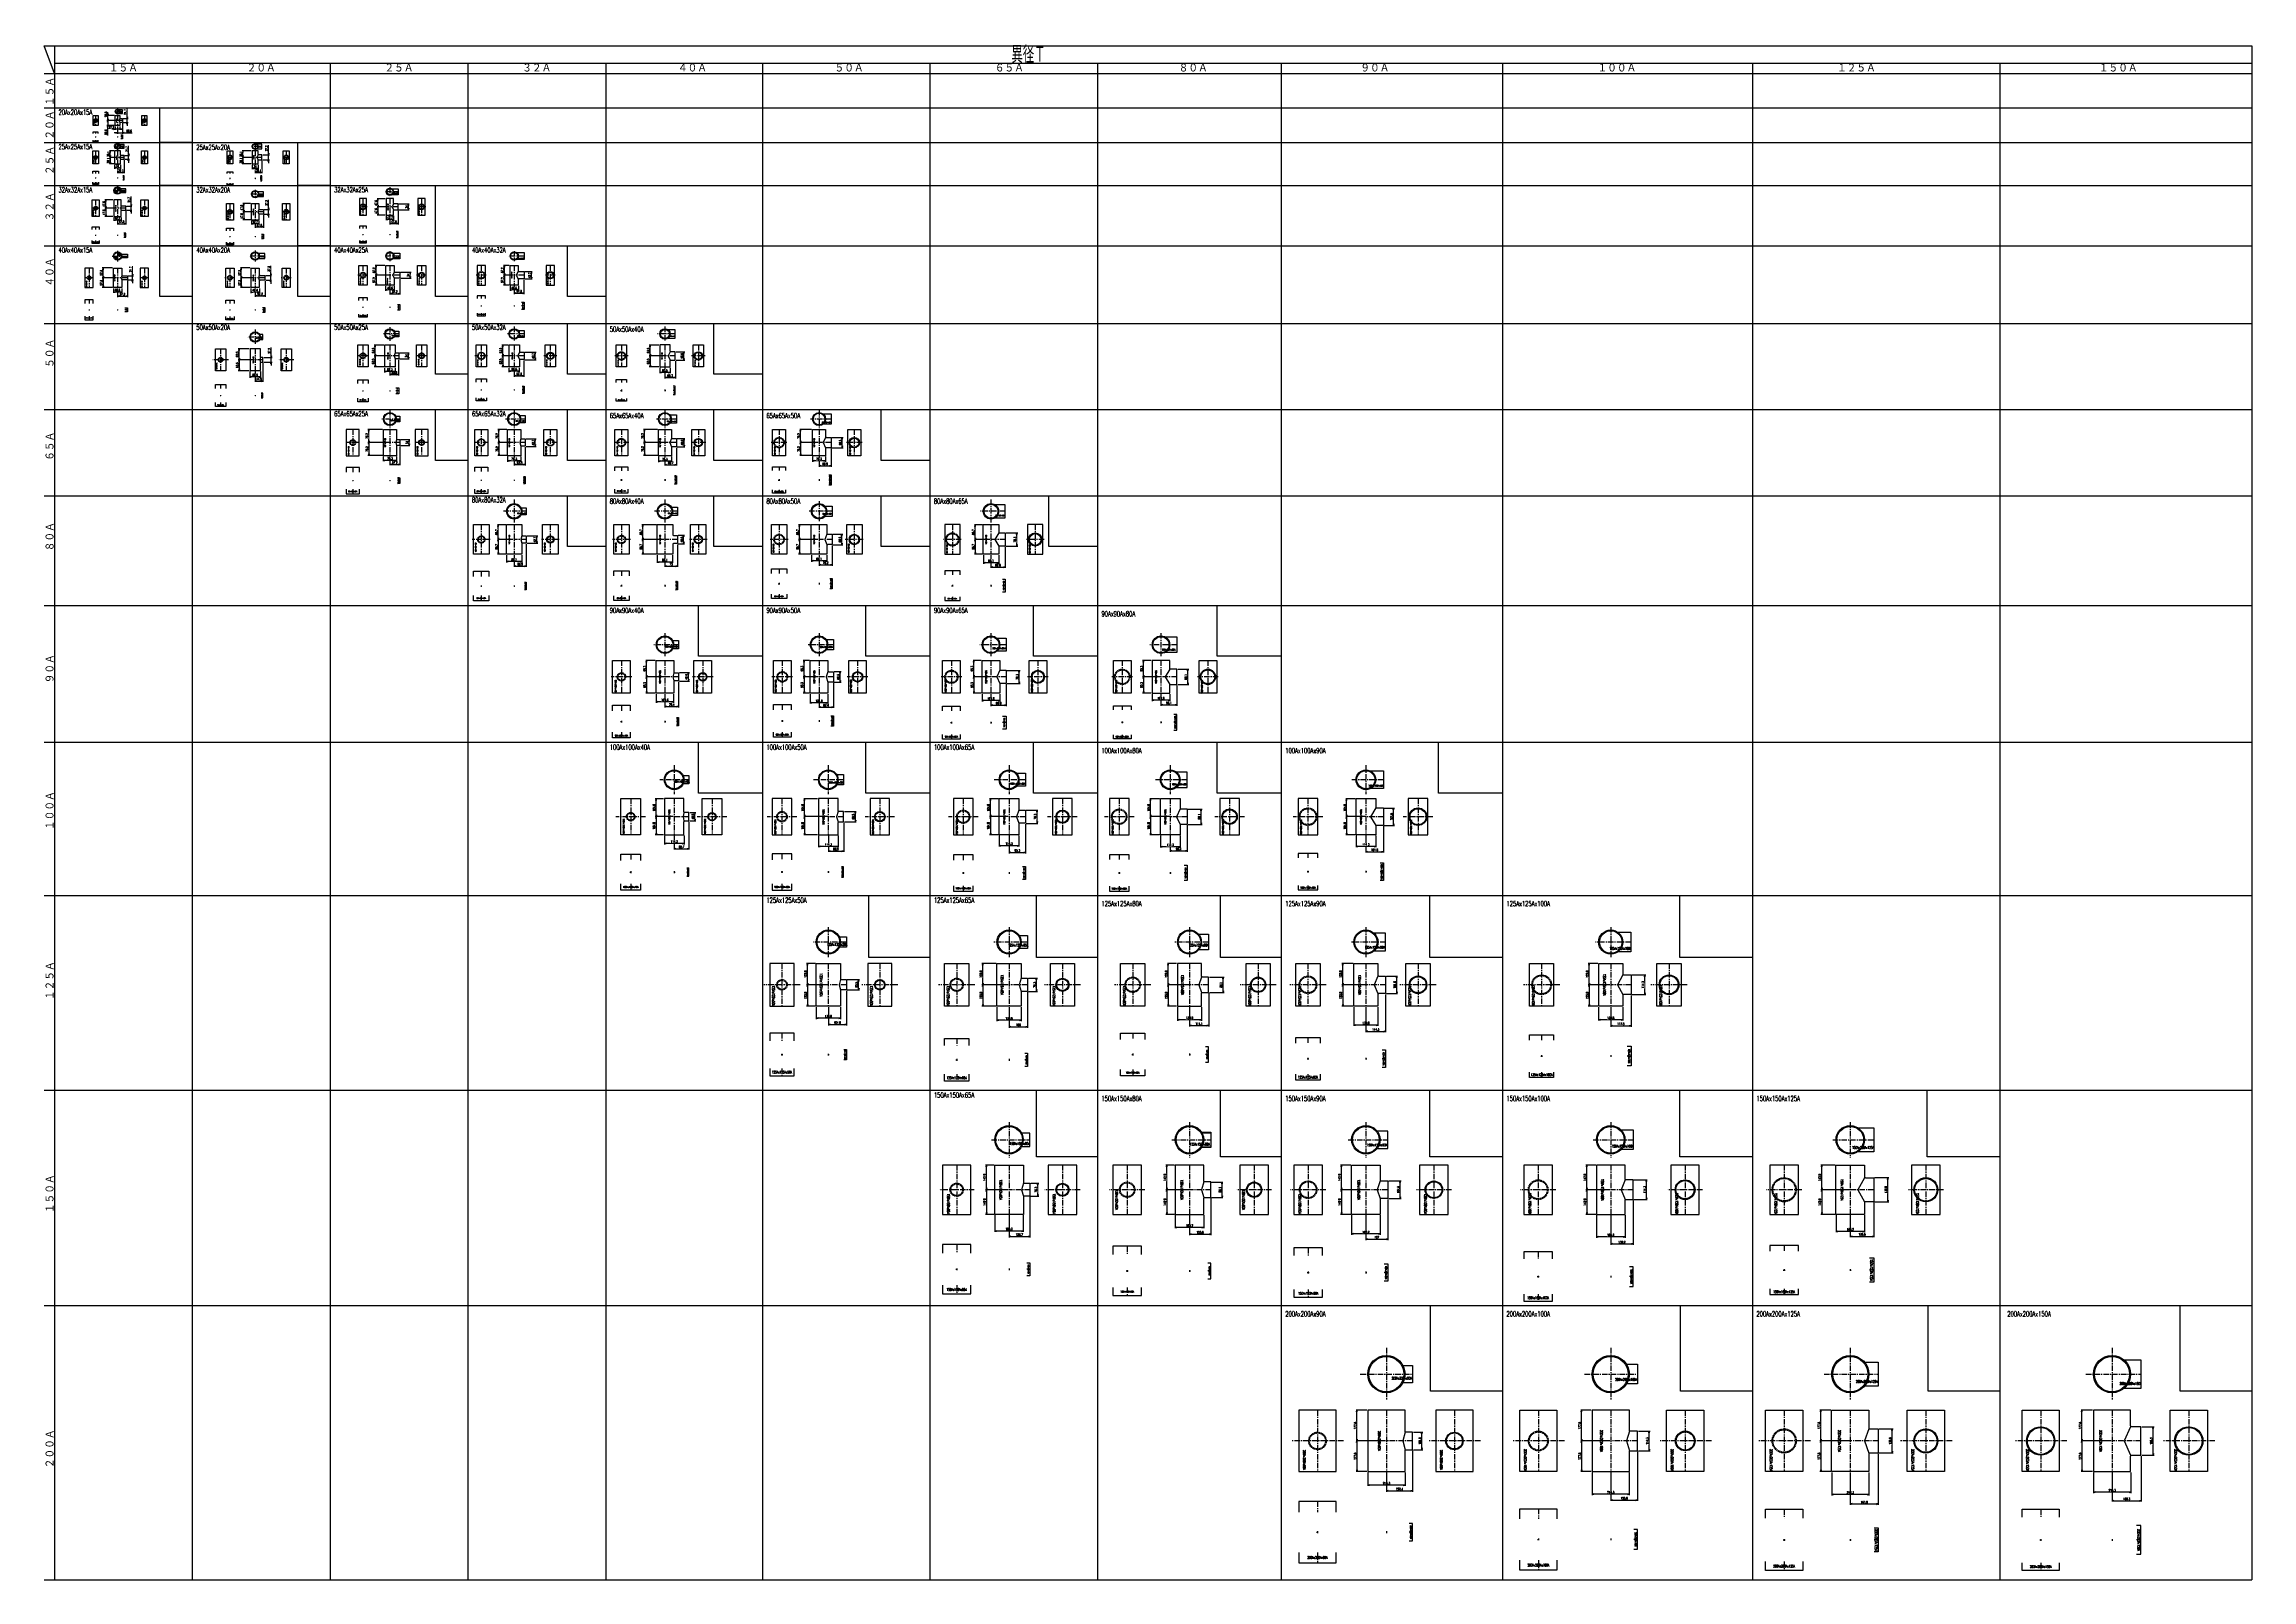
# Model space of a CAD drawing. Header units: millimetres. Extents: x 2090 to 42062, y -14812 to 2738.
# Drawn here: x 8325 to 21142, y -7094 to 1818 of the extents above; entities that cross this region are included whole.
import ezdxf

# ---------------------------------------------------------------- set-up
doc = ezdxf.new("R2010")
doc.units = ezdxf.units.MM
doc.header["$PDMODE"] = 35
doc.linetypes.add('CENTER', pattern=[50.8, 31.75, -6.35, 6.35, -6.35])
doc.linetypes.add('HIDDEN', pattern=[9.525, 6.35, -3.175])
for name, color, linetype in [('#配管（SUS)', 220, 'Continuous'), ('DIM', 1, 'Continuous'), ('skeleton', 7, 'Continuous')]:
    doc.layers.add(name, color=color, linetype=linetype)
doc.styles.add('kpk', font='romans.shx', dxfattribs={"width": 0.7, "bigfont": 'extfont2.shx'})
doc.styles.get("Standard").update_dxf_attribs({"font": 'romans.shx', "bigfont": 'extfont.shx'})
doc.dimstyles.new('1／5～KPK', dxfattribs={"dimscale": 5, "dimtxt": 2.5, "dimasz": 2, "dimexe": 1, "dimexo": 1, "dimgap": 1, "dimtad": 3, "dimdsep": 46, "dimtxsty": 'kpk', "dimblk": 'OPEN', "dimcen": 2.5, "dimclrd": 9, "dimclre": 9, "dimclrt": 4, "dimadec": 1, "dimazin": 2, "dimtfac": 1, "dimtmove": 0, "dimatfit": 2, "dimldrblk": 'OPEN', "dimfxl": 1, "dimtfill": 1, "dimlwd": -1, "dimlwe": -1, "dimarcsym": 1})

# ---------------------------------------------------------------- blocks, each defined once
blk = doc.blocks.new('_Open')
at = {"color": 0, "linetype": 'ByBlock', "lineweight": -2}
for p, q in [((-1, 0.2), (0, 0)), ((-1, -0.2), (0, 0)), ((0, 0), (-1, 0))]:
    blk.add_line(p, q, dxfattribs=at)
blk = doc.blocks.new('*D257')
at = {"layer": 'DIM', "color": 9, "transparency": 16777216}
for p, q in [((8695, 1414), (8695, 1424)), ((8733, 1404), (8690, 1404)), ((8746, 1375), (8690, 1375)), ((8695, 1365), (8695, 1355))]:
    blk.add_line(p, q, dxfattribs=at)
at = {"layer": 'DIM', "color": 4, "linetype": 'ByBlock', "transparency": 16777216, "insert": (8684, 1410), "char_height": 12.5, "attachment_point": 5, "rotation": 90, "style": 'kpk', "bg_fill": 3, "box_fill_scale": 1.1, "bg_fill_color": 256, "bg_fill_true_color": 13158600, "bg_fill_transparency": 0}
blk.add_mtext('28.6', dxfattribs=at)
at = {"layer": 'Defpoints', "color": 0, "linetype": 'ByBlock', "transparency": 16777216}
for p in [(8695, 1404), (8738, 1404), (8751, 1375)]:
    blk.add_point(p, dxfattribs=at)
at = {"layer": 'DIM', "color": 9, "transparency": 16777216}
blk.add_line((8695, 1375), (8695, 1404), dxfattribs=at)
at = {"layer": 'DIM', "color": 9, "linetype": 'ByBlock', "transparency": 16777216, "xscale": 10, "yscale": 10, "zscale": 10}
for p, rotation in [((8695, 1404), 270), ((8695, 1375), 90)]:
    blk.add_blockref('_Open', p, dxfattribs=dict(at, rotation=rotation))
blk = doc.blocks.new('*D258')
at = {"layer": 'DIM', "color": 9, "transparency": 16777216}
for p, q in [((8746, 1375), (8690, 1375)), ((8733, 1346), (8690, 1346)), ((8695, 1385), (8695, 1395)), ((8695, 1288), (8695, 1346)), ((8695, 1336), (8695, 1326))]:
    blk.add_line(p, q, dxfattribs=at)
at = {"layer": 'DIM', "color": 4, "linetype": 'ByBlock', "transparency": 16777216, "insert": (8684, 1307), "char_height": 12.5, "attachment_point": 5, "rotation": 90, "style": 'kpk', "bg_fill": 3, "box_fill_scale": 1.1, "bg_fill_color": 256, "bg_fill_true_color": 13158600, "bg_fill_transparency": 0}
blk.add_mtext('28.6', dxfattribs=at)
at = {"layer": 'Defpoints', "color": 0, "linetype": 'ByBlock', "transparency": 16777216}
for p in [(8695, 1346), (8738, 1346), (8751, 1375)]:
    blk.add_point(p, dxfattribs=at)
at = {"layer": 'DIM', "color": 9, "transparency": 16777216}
blk.add_line((8695, 1375), (8695, 1346), dxfattribs=at)
blk.add_line((8695, 1375), (8695, 1346), dxfattribs=at)
at = {"layer": 'DIM', "color": 9, "linetype": 'ByBlock', "transparency": 16777216, "xscale": 10, "yscale": 10, "zscale": 10}
for p, rotation in [((8695, 1375), 270), ((8695, 1346), 90)]:
    blk.add_blockref('_Open', p, dxfattribs=dict(at, rotation=rotation))
blk = doc.blocks.new('*D259')
at = {"layer": 'DIM', "color": 9, "transparency": 16777216}
for p, q in [((8741, 1303), (8731, 1303)), ((8751, 1341), (8751, 1298)), ((8751, 1303), (8780, 1303)), ((8780, 1359), (8780, 1298)), ((8790, 1303), (8837, 1303))]:
    blk.add_line(p, q, dxfattribs=at)
at = {"layer": 'DIM', "color": 9, "linetype": 'ByBlock', "transparency": 16777216, "xscale": 10, "yscale": 10, "zscale": 10}
blk.add_blockref('_Open', (8751, 1303), dxfattribs=at)
at = {"layer": 'DIM', "color": 9, "linetype": 'ByBlock', "transparency": 16777216, "xscale": 10, "yscale": 10, "zscale": 10, "rotation": 180}
blk.add_blockref('_Open', (8780, 1303), dxfattribs=at)
at = {"layer": 'DIM', "color": 4, "linetype": 'ByBlock', "transparency": 16777216, "insert": (8818, 1314), "char_height": 12.5, "attachment_point": 5, "style": 'kpk', "bg_fill": 3, "box_fill_scale": 1.1, "bg_fill_color": 256, "bg_fill_true_color": 13158600, "bg_fill_transparency": 0}
blk.add_mtext('28.6', dxfattribs=at)
at = {"layer": 'Defpoints', "color": 0, "linetype": 'ByBlock', "transparency": 16777216}
for p in [(8751, 1346), (8780, 1364), (8780, 1303)]:
    blk.add_point(p, dxfattribs=at)
blk = doc.blocks.new('*D260')
at = {"layer": 'DIM', "color": 9, "transparency": 16777216}
for p, q in [((8728, 1325), (8718, 1325)), ((8738, 1341), (8738, 1320)), ((8765, 1341), (8765, 1320)), ((8775, 1325), (8785, 1325))]:
    blk.add_line(p, q, dxfattribs=at)
at = {"layer": 'DIM', "color": 4, "linetype": 'ByBlock', "transparency": 16777216, "insert": (8716, 1335), "char_height": 12.5, "attachment_point": 5, "style": 'kpk', "bg_fill": 3, "box_fill_scale": 1.1, "bg_fill_color": 256, "bg_fill_true_color": 13158600, "bg_fill_transparency": 0}
blk.add_mtext('27.2', dxfattribs=at)
at = {"layer": 'Defpoints', "color": 0, "linetype": 'ByBlock', "transparency": 16777216}
for p in [(8738, 1346), (8738, 1325), (8765, 1346)]:
    blk.add_point(p, dxfattribs=at)
at = {"layer": 'DIM', "color": 9, "transparency": 16777216}
blk.add_line((8765, 1325), (8738, 1325), dxfattribs=at)
at = {"layer": 'DIM', "color": 9, "linetype": 'ByBlock', "transparency": 16777216, "xscale": 10, "yscale": 10, "zscale": 10}
blk.add_blockref('_Open', (8738, 1325), dxfattribs=at)
at = {"layer": 'DIM', "color": 9, "linetype": 'ByBlock', "transparency": 16777216, "xscale": 10, "yscale": 10, "zscale": 10, "rotation": 180}
blk.add_blockref('_Open', (8765, 1325), dxfattribs=at)
blk = doc.blocks.new('*D261')
at = {"layer": 'DIM', "color": 9, "transparency": 16777216}
for p, q in [((8808, 1396), (8808, 1442)), ((8785, 1386), (8813, 1386)), ((8785, 1364), (8813, 1364)), ((8808, 1364), (8808, 1386)), ((8808, 1354), (8808, 1344))]:
    blk.add_line(p, q, dxfattribs=at)
at = {"layer": 'DIM', "color": 9, "linetype": 'ByBlock', "transparency": 16777216, "xscale": 10, "yscale": 10, "zscale": 10}
for p, rotation in [((8808, 1386), 270), ((8808, 1364), 90)]:
    blk.add_blockref('_Open', p, dxfattribs=dict(at, rotation=rotation))
at = {"layer": 'DIM', "color": 4, "linetype": 'ByBlock', "transparency": 16777216, "insert": (8796, 1424), "char_height": 12.5, "attachment_point": 5, "rotation": 90, "style": 'kpk', "bg_fill": 3, "box_fill_scale": 1.1, "bg_fill_color": 256, "bg_fill_true_color": 13158600, "bg_fill_transparency": 0}
blk.add_mtext('21.7', dxfattribs=at)
at = {"layer": 'Defpoints', "color": 0, "linetype": 'ByBlock', "transparency": 16777216}
for p in [(8780, 1386), (8780, 1364), (8808, 1386)]:
    blk.add_point(p, dxfattribs=at)
blk = doc.blocks.new('*D262')
at = {"layer": 'DIM', "color": 9, "transparency": 16777216}
for p, q in [((8729, 1199), (8704, 1199)), ((8746, 1161), (8704, 1161)), ((8709, 1171), (8709, 1189))]:
    blk.add_line(p, q, dxfattribs=at)
at = {"layer": 'DIM', "color": 9, "linetype": 'ByBlock', "transparency": 16777216, "xscale": 10, "yscale": 10, "zscale": 10}
for p, rotation in [((8709, 1199), 90), ((8709, 1161), 270)]:
    blk.add_blockref('_Open', p, dxfattribs=dict(at, rotation=rotation))
at = {"layer": 'DIM', "color": 4, "linetype": 'ByBlock', "transparency": 16777216, "insert": (8697, 1180), "char_height": 12.5, "attachment_point": 5, "rotation": 90, "style": 'kpk', "bg_fill": 3, "box_fill_scale": 1.1, "bg_fill_color": 256, "bg_fill_true_color": 13158600, "bg_fill_transparency": 0}
blk.add_mtext('38.1', dxfattribs=at)
at = {"layer": 'Defpoints', "color": 0, "linetype": 'ByBlock', "transparency": 16777216}
for p in [(8709, 1199), (8734, 1199), (8751, 1161)]:
    blk.add_point(p, dxfattribs=at)
blk = doc.blocks.new('*D263')
at = {"layer": 'DIM', "color": 9, "transparency": 16777216}
for p, q in [((8746, 1161), (8704, 1161)), ((8729, 1123), (8704, 1123)), ((8709, 1151), (8709, 1133))]:
    blk.add_line(p, q, dxfattribs=at)
at = {"layer": 'DIM', "color": 9, "linetype": 'ByBlock', "transparency": 16777216, "xscale": 10, "yscale": 10, "zscale": 10}
for p, rotation in [((8709, 1161), 90), ((8709, 1123), 270)]:
    blk.add_blockref('_Open', p, dxfattribs=dict(at, rotation=rotation))
at = {"layer": 'DIM', "color": 4, "linetype": 'ByBlock', "transparency": 16777216, "insert": (8697, 1142), "char_height": 12.5, "attachment_point": 5, "rotation": 90, "style": 'kpk', "bg_fill": 3, "box_fill_scale": 1.1, "bg_fill_color": 256, "bg_fill_true_color": 13158600, "bg_fill_transparency": 0}
blk.add_mtext('38.1', dxfattribs=at)
at = {"layer": 'Defpoints', "color": 0, "linetype": 'ByBlock', "transparency": 16777216}
for p in [(8751, 1161), (8709, 1123), (8734, 1123)]:
    blk.add_point(p, dxfattribs=at)
blk = doc.blocks.new('*D264')
at = {"layer": 'DIM', "color": 9, "transparency": 16777216}
for p, q in [((8751, 1118), (8751, 1069)), ((8761, 1074), (8779, 1074)), ((8789, 1145), (8789, 1069))]:
    blk.add_line(p, q, dxfattribs=at)
at = {"layer": 'DIM', "color": 9, "linetype": 'ByBlock', "transparency": 16777216, "xscale": 10, "yscale": 10, "zscale": 10, "rotation": 180}
blk.add_blockref('_Open', (8751, 1074), dxfattribs=at)
at = {"layer": 'DIM', "color": 9, "linetype": 'ByBlock', "transparency": 16777216, "xscale": 10, "yscale": 10, "zscale": 10}
blk.add_blockref('_Open', (8789, 1074), dxfattribs=at)
at = {"layer": 'DIM', "color": 4, "linetype": 'ByBlock', "transparency": 16777216, "insert": (8770, 1085), "char_height": 12.5, "attachment_point": 5, "style": 'kpk', "bg_fill": 3, "box_fill_scale": 1.1, "bg_fill_color": 256, "bg_fill_true_color": 13158600, "bg_fill_transparency": 0}
blk.add_mtext('38.1', dxfattribs=at)
at = {"layer": 'Defpoints', "color": 0, "linetype": 'ByBlock', "transparency": 16777216}
for p in [(8751, 1123), (8789, 1150), (8789, 1074)]:
    blk.add_point(p, dxfattribs=at)
blk = doc.blocks.new('*D265')
at = {"layer": 'DIM', "color": 9, "transparency": 16777216}
for p, q in [((8734, 1118), (8734, 1095)), ((8758, 1100), (8744, 1100)), ((8768, 1118), (8768, 1095))]:
    blk.add_line(p, q, dxfattribs=at)
at = {"layer": 'DIM', "color": 9, "linetype": 'ByBlock', "transparency": 16777216, "xscale": 10, "yscale": 10, "zscale": 10, "rotation": 180}
blk.add_blockref('_Open', (8734, 1100), dxfattribs=at)
at = {"layer": 'DIM', "color": 9, "linetype": 'ByBlock', "transparency": 16777216, "xscale": 10, "yscale": 10, "zscale": 10}
blk.add_blockref('_Open', (8768, 1100), dxfattribs=at)
at = {"layer": 'DIM', "color": 4, "linetype": 'ByBlock', "transparency": 16777216, "insert": (8751, 1111), "char_height": 12.5, "attachment_point": 5, "style": 'kpk', "bg_fill": 3, "box_fill_scale": 1.1, "bg_fill_color": 256, "bg_fill_true_color": 13158600, "bg_fill_transparency": 0}
blk.add_mtext('34', dxfattribs=at)
at = {"layer": 'Defpoints', "color": 0, "linetype": 'ByBlock', "transparency": 16777216}
for p in [(8734, 1123), (8734, 1100), (8768, 1123)]:
    blk.add_point(p, dxfattribs=at)
blk = doc.blocks.new('*D266')
at = {"layer": 'DIM', "color": 9, "transparency": 16777216}
for p, q in [((8794, 1172), (8821, 1172)), ((8816, 1182), (8816, 1228)), ((8816, 1150), (8816, 1172)), ((8794, 1150), (8821, 1150)), ((8816, 1140), (8816, 1130))]:
    blk.add_line(p, q, dxfattribs=at)
at = {"layer": 'DIM', "color": 9, "linetype": 'ByBlock', "transparency": 16777216, "xscale": 10, "yscale": 10, "zscale": 10}
for p, rotation in [((8816, 1172), 270), ((8816, 1150), 90)]:
    blk.add_blockref('_Open', p, dxfattribs=dict(at, rotation=rotation))
at = {"layer": 'DIM', "color": 4, "linetype": 'ByBlock', "transparency": 16777216, "insert": (8805, 1210), "char_height": 12.5, "attachment_point": 5, "rotation": 90, "style": 'kpk', "bg_fill": 3, "box_fill_scale": 1.1, "bg_fill_color": 256, "bg_fill_true_color": 13158600, "bg_fill_transparency": 0}
blk.add_mtext('21.7', dxfattribs=at)
at = {"layer": 'Defpoints', "color": 0, "linetype": 'ByBlock', "transparency": 16777216}
for p in [(8789, 1172), (8816, 1172), (8789, 1150)]:
    blk.add_point(p, dxfattribs=at)
blk = doc.blocks.new('*D267')
at = {"layer": 'Defpoints', "color": 0, "linetype": 'ByBlock', "transparency": 16777216}
blk.add_point((8751, 866), dxfattribs=at)
at = {"layer": 'DIM', "color": 9, "transparency": 16777216}
for p, q in [((8725, 914), (8678, 914)), ((8683, 876), (8683, 904)), ((8746, 866), (8678, 866))]:
    blk.add_line(p, q, dxfattribs=at)
at = {"layer": 'DIM', "color": 9, "linetype": 'ByBlock', "transparency": 16777216, "xscale": 10, "yscale": 10, "zscale": 10}
for p, rotation in [((8683, 914), 90), ((8683, 866), 270)]:
    blk.add_blockref('_Open', p, dxfattribs=dict(at, rotation=rotation))
at = {"layer": 'DIM', "color": 4, "linetype": 'ByBlock', "transparency": 16777216, "insert": (8672, 890), "char_height": 12.5, "attachment_point": 5, "rotation": 90, "style": 'kpk', "bg_fill": 3, "box_fill_scale": 1.1, "bg_fill_color": 256, "bg_fill_true_color": 13158600, "bg_fill_transparency": 0}
blk.add_mtext('47.6', dxfattribs=at)
at = {"layer": 'Defpoints', "color": 0, "linetype": 'ByBlock', "transparency": 16777216}
for p in [(8683, 914), (8730, 914)]:
    blk.add_point(p, dxfattribs=at)
blk = doc.blocks.new('*D268')
at = {"layer": 'Defpoints', "color": 0, "linetype": 'ByBlock', "transparency": 16777216}
blk.add_point((8751, 866), dxfattribs=at)
at = {"layer": 'DIM', "color": 9, "transparency": 16777216}
for p, q in [((8746, 866), (8678, 866)), ((8725, 818), (8678, 818)), ((8683, 856), (8683, 828))]:
    blk.add_line(p, q, dxfattribs=at)
at = {"layer": 'DIM', "color": 9, "linetype": 'ByBlock', "transparency": 16777216, "xscale": 10, "yscale": 10, "zscale": 10}
for p, rotation in [((8683, 866), 90), ((8683, 818), 270)]:
    blk.add_blockref('_Open', p, dxfattribs=dict(at, rotation=rotation))
at = {"layer": 'DIM', "color": 4, "linetype": 'ByBlock', "transparency": 16777216, "insert": (8672, 842), "char_height": 12.5, "attachment_point": 5, "rotation": 90, "style": 'kpk', "bg_fill": 3, "box_fill_scale": 1.1, "bg_fill_color": 256, "bg_fill_true_color": 13158600, "bg_fill_transparency": 0}
blk.add_mtext('47.6', dxfattribs=at)
at = {"layer": 'Defpoints', "color": 0, "linetype": 'ByBlock', "transparency": 16777216}
for p in [(8683, 818), (8730, 818)]:
    blk.add_point(p, dxfattribs=at)
blk = doc.blocks.new('*D269')
at = {"layer": 'DIM', "color": 9, "transparency": 16777216}
for p, q in [((8751, 813), (8751, 771)), ((8761, 776), (8789, 776)), ((8799, 850), (8799, 771))]:
    blk.add_line(p, q, dxfattribs=at)
at = {"layer": 'DIM', "color": 9, "linetype": 'ByBlock', "transparency": 16777216, "xscale": 10, "yscale": 10, "zscale": 10, "rotation": 180}
blk.add_blockref('_Open', (8751, 776), dxfattribs=at)
at = {"layer": 'DIM', "color": 9, "linetype": 'ByBlock', "transparency": 16777216, "xscale": 10, "yscale": 10, "zscale": 10}
blk.add_blockref('_Open', (8799, 776), dxfattribs=at)
at = {"layer": 'DIM', "color": 4, "linetype": 'ByBlock', "transparency": 16777216, "insert": (8775, 788), "char_height": 12.5, "attachment_point": 5, "style": 'kpk', "bg_fill": 3, "box_fill_scale": 1.1, "bg_fill_color": 256, "bg_fill_true_color": 13158600, "bg_fill_transparency": 0}
blk.add_mtext('47.6', dxfattribs=at)
at = {"layer": 'Defpoints', "color": 0, "linetype": 'ByBlock', "transparency": 16777216}
for p in [(8751, 818), (8799, 855), (8799, 776)]:
    blk.add_point(p, dxfattribs=at)
blk = doc.blocks.new('*D270')
at = {"layer": 'DIM', "color": 9, "transparency": 16777216}
for p, q in [((8730, 813), (8730, 792)), ((8763, 797), (8740, 797)), ((8773, 813), (8773, 792))]:
    blk.add_line(p, q, dxfattribs=at)
at = {"layer": 'DIM', "color": 9, "linetype": 'ByBlock', "transparency": 16777216, "xscale": 10, "yscale": 10, "zscale": 10, "rotation": 180}
blk.add_blockref('_Open', (8730, 797), dxfattribs=at)
at = {"layer": 'DIM', "color": 9, "linetype": 'ByBlock', "transparency": 16777216, "xscale": 10, "yscale": 10, "zscale": 10}
blk.add_blockref('_Open', (8773, 797), dxfattribs=at)
at = {"layer": 'DIM', "color": 4, "linetype": 'ByBlock', "transparency": 16777216, "insert": (8751, 808), "char_height": 12.5, "attachment_point": 5, "style": 'kpk', "bg_fill": 3, "box_fill_scale": 1.1, "bg_fill_color": 256, "bg_fill_true_color": 13158600, "bg_fill_transparency": 0}
blk.add_mtext('42.7', dxfattribs=at)
at = {"layer": 'Defpoints', "color": 0, "linetype": 'ByBlock', "transparency": 16777216}
for p in [(8730, 818), (8730, 797), (8773, 818)]:
    blk.add_point(p, dxfattribs=at)
blk = doc.blocks.new('*D271')
at = {"layer": 'DIM', "color": 9, "transparency": 16777216}
for p, q in [((8830, 887), (8830, 933)), ((8804, 877), (8835, 877)), ((8804, 855), (8835, 855)), ((8830, 855), (8830, 877)), ((8830, 845), (8830, 835))]:
    blk.add_line(p, q, dxfattribs=at)
at = {"layer": 'DIM', "color": 9, "linetype": 'ByBlock', "transparency": 16777216, "xscale": 10, "yscale": 10, "zscale": 10}
for p, rotation in [((8830, 877), 270), ((8830, 855), 90)]:
    blk.add_blockref('_Open', p, dxfattribs=dict(at, rotation=rotation))
at = {"layer": 'DIM', "color": 4, "linetype": 'ByBlock', "transparency": 16777216, "insert": (8818, 915), "char_height": 12.5, "attachment_point": 5, "rotation": 90, "style": 'kpk', "bg_fill": 3, "box_fill_scale": 1.1, "bg_fill_color": 256, "bg_fill_true_color": 13158600, "bg_fill_transparency": 0}
blk.add_mtext('21.7', dxfattribs=at)
at = {"layer": 'Defpoints', "color": 0, "linetype": 'ByBlock', "transparency": 16777216}
for p in [(8799, 877), (8799, 855), (8830, 877)]:
    blk.add_point(p, dxfattribs=at)
blk = doc.blocks.new('*D272')
at = {"layer": 'Defpoints', "color": 0, "linetype": 'ByBlock', "transparency": 16777216}
blk.add_point((8751, 462), dxfattribs=at)
at = {"layer": 'DIM', "color": 9, "transparency": 16777216}
for p, q in [((8722, 519), (8663, 519)), ((8746, 462), (8663, 462)), ((8668, 472), (8668, 509))]:
    blk.add_line(p, q, dxfattribs=at)
at = {"layer": 'DIM', "color": 9, "linetype": 'ByBlock', "transparency": 16777216, "xscale": 10, "yscale": 10, "zscale": 10}
for p, rotation in [((8668, 519), 90), ((8668, 462), 270)]:
    blk.add_blockref('_Open', p, dxfattribs=dict(at, rotation=rotation))
at = {"layer": 'DIM', "color": 4, "linetype": 'ByBlock', "transparency": 16777216, "insert": (8656, 491), "char_height": 12.5, "attachment_point": 5, "rotation": 90, "style": 'kpk', "bg_fill": 3, "box_fill_scale": 1.1, "bg_fill_color": 256, "bg_fill_true_color": 13158600, "bg_fill_transparency": 0}
blk.add_mtext('57.2', dxfattribs=at)
at = {"layer": 'Defpoints', "color": 0, "linetype": 'ByBlock', "transparency": 16777216}
for p in [(8668, 519), (8727, 519)]:
    blk.add_point(p, dxfattribs=at)
blk = doc.blocks.new('*D273')
at = {"layer": 'Defpoints', "color": 0, "linetype": 'ByBlock', "transparency": 16777216}
blk.add_point((8751, 462), dxfattribs=at)
at = {"layer": 'DIM', "color": 9, "transparency": 16777216}
for p, q in [((8746, 462), (8663, 462)), ((8722, 405), (8663, 405)), ((8668, 452), (8668, 415))]:
    blk.add_line(p, q, dxfattribs=at)
at = {"layer": 'DIM', "color": 9, "linetype": 'ByBlock', "transparency": 16777216, "xscale": 10, "yscale": 10, "zscale": 10}
for p, rotation in [((8668, 462), 90), ((8668, 405), 270)]:
    blk.add_blockref('_Open', p, dxfattribs=dict(at, rotation=rotation))
at = {"layer": 'DIM', "color": 4, "linetype": 'ByBlock', "transparency": 16777216, "insert": (8656, 433), "char_height": 12.5, "attachment_point": 5, "rotation": 90, "style": 'kpk', "bg_fill": 3, "box_fill_scale": 1.1, "bg_fill_color": 256, "bg_fill_true_color": 13158600, "bg_fill_transparency": 0}
blk.add_mtext('57.2', dxfattribs=at)
at = {"layer": 'Defpoints', "color": 0, "linetype": 'ByBlock', "transparency": 16777216}
for p in [(8668, 405), (8727, 405)]:
    blk.add_point(p, dxfattribs=at)
blk = doc.blocks.new('*D274')
at = {"layer": 'Defpoints', "color": 0, "linetype": 'ByBlock', "transparency": 16777216}
blk.add_point((8809, 451), dxfattribs=at)
at = {"layer": 'DIM', "color": 9, "transparency": 16777216}
for p, q in [((8751, 400), (8751, 350)), ((8809, 446), (8809, 350)), ((8761, 355), (8799, 355))]:
    blk.add_line(p, q, dxfattribs=at)
at = {"layer": 'DIM', "color": 9, "linetype": 'ByBlock', "transparency": 16777216, "xscale": 10, "yscale": 10, "zscale": 10, "rotation": 180}
blk.add_blockref('_Open', (8751, 355), dxfattribs=at)
at = {"layer": 'DIM', "color": 9, "linetype": 'ByBlock', "transparency": 16777216, "xscale": 10, "yscale": 10, "zscale": 10}
blk.add_blockref('_Open', (8809, 355), dxfattribs=at)
at = {"layer": 'DIM', "color": 4, "linetype": 'ByBlock', "transparency": 16777216, "insert": (8780, 367), "char_height": 12.5, "attachment_point": 5, "style": 'kpk', "bg_fill": 3, "box_fill_scale": 1.1, "bg_fill_color": 256, "bg_fill_true_color": 13158600, "bg_fill_transparency": 0}
blk.add_mtext('57.2', dxfattribs=at)
at = {"layer": 'Defpoints', "color": 0, "linetype": 'ByBlock', "transparency": 16777216}
for p in [(8751, 405), (8809, 355)]:
    blk.add_point(p, dxfattribs=at)
blk = doc.blocks.new('*D275')
at = {"layer": 'DIM', "color": 9, "transparency": 16777216}
for p, q in [((8727, 400), (8727, 374)), ((8776, 400), (8776, 374)), ((8766, 379), (8737, 379))]:
    blk.add_line(p, q, dxfattribs=at)
at = {"layer": 'DIM', "color": 9, "linetype": 'ByBlock', "transparency": 16777216, "xscale": 10, "yscale": 10, "zscale": 10, "rotation": 180}
blk.add_blockref('_Open', (8727, 379), dxfattribs=at)
at = {"layer": 'DIM', "color": 9, "linetype": 'ByBlock', "transparency": 16777216, "xscale": 10, "yscale": 10, "zscale": 10}
blk.add_blockref('_Open', (8776, 379), dxfattribs=at)
at = {"layer": 'DIM', "color": 4, "linetype": 'ByBlock', "transparency": 16777216, "insert": (8751, 391), "char_height": 12.5, "attachment_point": 5, "style": 'kpk', "bg_fill": 3, "box_fill_scale": 1.1, "bg_fill_color": 256, "bg_fill_true_color": 13158600, "bg_fill_transparency": 0}
blk.add_mtext('48.6', dxfattribs=at)
at = {"layer": 'Defpoints', "color": 0, "linetype": 'ByBlock', "transparency": 16777216}
for p in [(8727, 405), (8776, 405), (8727, 379)]:
    blk.add_point(p, dxfattribs=at)
blk = doc.blocks.new('*D276')
at = {"layer": 'DIM', "color": 9, "transparency": 16777216}
for p, q in [((8839, 483), (8839, 529)), ((8814, 473), (8844, 473)), ((8814, 451), (8844, 451)), ((8839, 451), (8839, 473)), ((8839, 441), (8839, 431))]:
    blk.add_line(p, q, dxfattribs=at)
at = {"layer": 'DIM', "color": 9, "linetype": 'ByBlock', "transparency": 16777216, "xscale": 10, "yscale": 10, "zscale": 10}
for p, rotation in [((8839, 473), 270), ((8839, 451), 90)]:
    blk.add_blockref('_Open', p, dxfattribs=dict(at, rotation=rotation))
at = {"layer": 'DIM', "color": 4, "linetype": 'ByBlock', "transparency": 16777216, "insert": (8827, 511), "char_height": 12.5, "attachment_point": 5, "rotation": 90, "style": 'kpk', "bg_fill": 3, "box_fill_scale": 1.1, "bg_fill_color": 256, "bg_fill_true_color": 13158600, "bg_fill_transparency": 0}
blk.add_mtext('21.7', dxfattribs=at)
at = {"layer": 'Defpoints', "color": 0, "linetype": 'ByBlock', "transparency": 16777216}
for p in [(8809, 473), (8809, 451), (8839, 473)]:
    blk.add_point(p, dxfattribs=at)
blk = doc.blocks.new('*D277')
at = {"layer": 'Defpoints', "color": 0, "linetype": 'ByBlock', "transparency": 16777216}
blk.add_point((9550, 1161), dxfattribs=at)
at = {"layer": 'DIM', "color": 9, "transparency": 16777216}
for p, q in [((9528, 1199), (9474, 1199)), ((9545, 1161), (9474, 1161)), ((9479, 1171), (9479, 1189))]:
    blk.add_line(p, q, dxfattribs=at)
at = {"layer": 'DIM', "color": 9, "linetype": 'ByBlock', "transparency": 16777216, "xscale": 10, "yscale": 10, "zscale": 10}
for p, rotation in [((9479, 1199), 90), ((9479, 1161), 270)]:
    blk.add_blockref('_Open', p, dxfattribs=dict(at, rotation=rotation))
at = {"layer": 'DIM', "color": 4, "linetype": 'ByBlock', "transparency": 16777216, "insert": (9468, 1180), "char_height": 12.5, "attachment_point": 5, "rotation": 90, "style": 'kpk', "bg_fill": 3, "box_fill_scale": 1.1, "bg_fill_color": 256, "bg_fill_true_color": 13158600, "bg_fill_transparency": 0}
blk.add_mtext('38.1', dxfattribs=at)
at = {"layer": 'Defpoints', "color": 0, "linetype": 'ByBlock', "transparency": 16777216}
for p in [(9479, 1199), (9533, 1199)]:
    blk.add_point(p, dxfattribs=at)
blk = doc.blocks.new('*D278')
at = {"layer": 'Defpoints', "color": 0, "linetype": 'ByBlock', "transparency": 16777216}
blk.add_point((9550, 1161), dxfattribs=at)
at = {"layer": 'DIM', "color": 9, "transparency": 16777216}
for p, q in [((9545, 1161), (9474, 1161)), ((9528, 1123), (9474, 1123)), ((9479, 1151), (9479, 1133))]:
    blk.add_line(p, q, dxfattribs=at)
at = {"layer": 'DIM', "color": 9, "linetype": 'ByBlock', "transparency": 16777216, "xscale": 10, "yscale": 10, "zscale": 10}
for p, rotation in [((9479, 1161), 90), ((9479, 1123), 270)]:
    blk.add_blockref('_Open', p, dxfattribs=dict(at, rotation=rotation))
at = {"layer": 'DIM', "color": 4, "linetype": 'ByBlock', "transparency": 16777216, "insert": (9468, 1142), "char_height": 12.5, "attachment_point": 5, "rotation": 90, "style": 'kpk', "bg_fill": 3, "box_fill_scale": 1.1, "bg_fill_color": 256, "bg_fill_true_color": 13158600, "bg_fill_transparency": 0}
blk.add_mtext('38.1', dxfattribs=at)
at = {"layer": 'Defpoints', "color": 0, "linetype": 'ByBlock', "transparency": 16777216}
for p in [(9479, 1123), (9533, 1123)]:
    blk.add_point(p, dxfattribs=at)
blk = doc.blocks.new('*D279')
at = {"layer": 'DIM', "color": 9, "transparency": 16777216}
for p, q in [((9550, 1118), (9550, 1069)), ((9560, 1074), (9579, 1074)), ((9589, 1142), (9589, 1069))]:
    blk.add_line(p, q, dxfattribs=at)
at = {"layer": 'DIM', "color": 9, "linetype": 'ByBlock', "transparency": 16777216, "xscale": 10, "yscale": 10, "zscale": 10, "rotation": 180}
blk.add_blockref('_Open', (9550, 1074), dxfattribs=at)
at = {"layer": 'DIM', "color": 9, "linetype": 'ByBlock', "transparency": 16777216, "xscale": 10, "yscale": 10, "zscale": 10}
blk.add_blockref('_Open', (9589, 1074), dxfattribs=at)
at = {"layer": 'DIM', "color": 4, "linetype": 'ByBlock', "transparency": 16777216, "insert": (9570, 1085), "char_height": 12.5, "attachment_point": 5, "style": 'kpk', "bg_fill": 3, "box_fill_scale": 1.1, "bg_fill_color": 256, "bg_fill_true_color": 13158600, "bg_fill_transparency": 0}
blk.add_mtext('38.1', dxfattribs=at)
at = {"layer": 'Defpoints', "color": 0, "linetype": 'ByBlock', "transparency": 16777216}
for p in [(9550, 1123), (9589, 1147), (9589, 1074)]:
    blk.add_point(p, dxfattribs=at)
blk = doc.blocks.new('*D280')
at = {"layer": 'DIM', "color": 9, "transparency": 16777216}
for p, q in [((9533, 1118), (9533, 1092)), ((9557, 1097), (9543, 1097)), ((9567, 1118), (9567, 1092))]:
    blk.add_line(p, q, dxfattribs=at)
at = {"layer": 'DIM', "color": 9, "linetype": 'ByBlock', "transparency": 16777216, "xscale": 10, "yscale": 10, "zscale": 10, "rotation": 180}
blk.add_blockref('_Open', (9533, 1097), dxfattribs=at)
at = {"layer": 'DIM', "color": 9, "linetype": 'ByBlock', "transparency": 16777216, "xscale": 10, "yscale": 10, "zscale": 10}
blk.add_blockref('_Open', (9567, 1097), dxfattribs=at)
at = {"layer": 'DIM', "color": 4, "linetype": 'ByBlock', "transparency": 16777216, "insert": (9550, 1108), "char_height": 12.5, "attachment_point": 5, "style": 'kpk', "bg_fill": 3, "box_fill_scale": 1.1, "bg_fill_color": 256, "bg_fill_true_color": 13158600, "bg_fill_transparency": 0}
blk.add_mtext('34', dxfattribs=at)
at = {"layer": 'Defpoints', "color": 0, "linetype": 'ByBlock', "transparency": 16777216}
for p in [(9533, 1123), (9533, 1097), (9567, 1123)]:
    blk.add_point(p, dxfattribs=at)
blk = doc.blocks.new('*D281')
at = {"layer": 'DIM', "color": 9, "transparency": 16777216}
for p, q in [((9594, 1175), (9633, 1175)), ((9628, 1185), (9628, 1231)), ((9628, 1147), (9628, 1175)), ((9594, 1147), (9633, 1147)), ((9628, 1137), (9628, 1127))]:
    blk.add_line(p, q, dxfattribs=at)
at = {"layer": 'DIM', "color": 9, "linetype": 'ByBlock', "transparency": 16777216, "xscale": 10, "yscale": 10, "zscale": 10}
for p, rotation in [((9628, 1175), 270), ((9628, 1147), 90)]:
    blk.add_blockref('_Open', p, dxfattribs=dict(at, rotation=rotation))
at = {"layer": 'DIM', "color": 4, "linetype": 'ByBlock', "transparency": 16777216, "insert": (9616, 1213), "char_height": 12.5, "attachment_point": 5, "rotation": 90, "style": 'kpk', "bg_fill": 3, "box_fill_scale": 1.1, "bg_fill_color": 256, "bg_fill_true_color": 13158600, "bg_fill_transparency": 0}
blk.add_mtext('27.2', dxfattribs=at)
at = {"layer": 'Defpoints', "color": 0, "linetype": 'ByBlock', "transparency": 16777216}
for p in [(9589, 1175), (9628, 1175), (9589, 1147)]:
    blk.add_point(p, dxfattribs=at)
blk = doc.blocks.new('*D282')
at = {"layer": 'Defpoints', "color": 0, "linetype": 'ByBlock', "transparency": 16777216}
blk.add_point((9550, 845), dxfattribs=at)
at = {"layer": 'DIM', "color": 9, "transparency": 16777216}
for p, q in [((9524, 893), (9479, 893)), ((9545, 845), (9479, 845)), ((9484, 855), (9484, 883))]:
    blk.add_line(p, q, dxfattribs=at)
at = {"layer": 'DIM', "color": 9, "linetype": 'ByBlock', "transparency": 16777216, "xscale": 10, "yscale": 10, "zscale": 10}
for p, rotation in [((9484, 893), 90), ((9484, 845), 270)]:
    blk.add_blockref('_Open', p, dxfattribs=dict(at, rotation=rotation))
at = {"layer": 'DIM', "color": 4, "linetype": 'ByBlock', "transparency": 16777216, "insert": (9472, 869), "char_height": 12.5, "attachment_point": 5, "rotation": 90, "style": 'kpk', "bg_fill": 3, "box_fill_scale": 1.1, "bg_fill_color": 256, "bg_fill_true_color": 13158600, "bg_fill_transparency": 0}
blk.add_mtext('47.6', dxfattribs=at)
at = {"layer": 'Defpoints', "color": 0, "linetype": 'ByBlock', "transparency": 16777216}
for p in [(9484, 893), (9529, 893)]:
    blk.add_point(p, dxfattribs=at)
blk = doc.blocks.new('*D283')
at = {"layer": 'Defpoints', "color": 0, "linetype": 'ByBlock', "transparency": 16777216}
blk.add_point((9550, 845), dxfattribs=at)
at = {"layer": 'DIM', "color": 9, "transparency": 16777216}
for p, q in [((9545, 845), (9479, 845)), ((9524, 798), (9479, 798)), ((9484, 835), (9484, 808))]:
    blk.add_line(p, q, dxfattribs=at)
at = {"layer": 'DIM', "color": 9, "linetype": 'ByBlock', "transparency": 16777216, "xscale": 10, "yscale": 10, "zscale": 10}
for p, rotation in [((9484, 845), 90), ((9484, 798), 270)]:
    blk.add_blockref('_Open', p, dxfattribs=dict(at, rotation=rotation))
at = {"layer": 'DIM', "color": 4, "linetype": 'ByBlock', "transparency": 16777216, "insert": (9472, 821), "char_height": 12.5, "attachment_point": 5, "rotation": 90, "style": 'kpk', "bg_fill": 3, "box_fill_scale": 1.1, "bg_fill_color": 256, "bg_fill_true_color": 13158600, "bg_fill_transparency": 0}
blk.add_mtext('47.6', dxfattribs=at)
at = {"layer": 'Defpoints', "color": 0, "linetype": 'ByBlock', "transparency": 16777216}
for p in [(9484, 798), (9529, 798)]:
    blk.add_point(p, dxfattribs=at)
blk = doc.blocks.new('*D284')
at = {"layer": 'DIM', "color": 9, "transparency": 16777216}
for p, q in [((9550, 793), (9550, 752)), ((9598, 827), (9598, 752)), ((9560, 757), (9588, 757))]:
    blk.add_line(p, q, dxfattribs=at)
at = {"layer": 'DIM', "color": 9, "linetype": 'ByBlock', "transparency": 16777216, "xscale": 10, "yscale": 10, "zscale": 10, "rotation": 180}
blk.add_blockref('_Open', (9550, 757), dxfattribs=at)
at = {"layer": 'DIM', "color": 9, "linetype": 'ByBlock', "transparency": 16777216, "xscale": 10, "yscale": 10, "zscale": 10}
blk.add_blockref('_Open', (9598, 757), dxfattribs=at)
at = {"layer": 'DIM', "color": 4, "linetype": 'ByBlock', "transparency": 16777216, "insert": (9574, 768), "char_height": 12.5, "attachment_point": 5, "style": 'kpk', "bg_fill": 3, "box_fill_scale": 1.1, "bg_fill_color": 256, "bg_fill_true_color": 13158600, "bg_fill_transparency": 0}
blk.add_mtext('47.6', dxfattribs=at)
at = {"layer": 'Defpoints', "color": 0, "linetype": 'ByBlock', "transparency": 16777216}
for p in [(9550, 798), (9598, 832), (9598, 757)]:
    blk.add_point(p, dxfattribs=at)
blk = doc.blocks.new('*D285')
at = {"layer": 'DIM', "color": 9, "transparency": 16777216}
for p, q in [((9529, 793), (9529, 771)), ((9562, 776), (9539, 776)), ((9572, 793), (9572, 771))]:
    blk.add_line(p, q, dxfattribs=at)
at = {"layer": 'DIM', "color": 9, "linetype": 'ByBlock', "transparency": 16777216, "xscale": 10, "yscale": 10, "zscale": 10, "rotation": 180}
blk.add_blockref('_Open', (9529, 776), dxfattribs=at)
at = {"layer": 'DIM', "color": 9, "linetype": 'ByBlock', "transparency": 16777216, "xscale": 10, "yscale": 10, "zscale": 10}
blk.add_blockref('_Open', (9572, 776), dxfattribs=at)
at = {"layer": 'DIM', "color": 4, "linetype": 'ByBlock', "transparency": 16777216, "insert": (9550, 787), "char_height": 12.5, "attachment_point": 5, "style": 'kpk', "bg_fill": 3, "box_fill_scale": 1.1, "bg_fill_color": 256, "bg_fill_true_color": 13158600, "bg_fill_transparency": 0}
blk.add_mtext('42.7', dxfattribs=at)
at = {"layer": 'Defpoints', "color": 0, "linetype": 'ByBlock', "transparency": 16777216}
for p in [(9529, 798), (9529, 776), (9572, 798)]:
    blk.add_point(p, dxfattribs=at)
blk = doc.blocks.new('*D286')
at = {"layer": 'DIM', "color": 9, "transparency": 16777216}
for p, q in [((9628, 869), (9628, 915)), ((9603, 859), (9633, 859)), ((9603, 832), (9633, 832)), ((9628, 832), (9628, 859)), ((9628, 822), (9628, 812))]:
    blk.add_line(p, q, dxfattribs=at)
at = {"layer": 'DIM', "color": 9, "linetype": 'ByBlock', "transparency": 16777216, "xscale": 10, "yscale": 10, "zscale": 10}
for p, rotation in [((9628, 859), 270), ((9628, 832), 90)]:
    blk.add_blockref('_Open', p, dxfattribs=dict(at, rotation=rotation))
at = {"layer": 'DIM', "color": 4, "linetype": 'ByBlock', "transparency": 16777216, "insert": (9617, 897), "char_height": 12.5, "attachment_point": 5, "rotation": 90, "style": 'kpk', "bg_fill": 3, "box_fill_scale": 1.1, "bg_fill_color": 256, "bg_fill_true_color": 13158600, "bg_fill_transparency": 0}
blk.add_mtext('27.2', dxfattribs=at)
at = {"layer": 'Defpoints', "color": 0, "linetype": 'ByBlock', "transparency": 16777216}
for p in [(9598, 859), (9598, 832), (9628, 859)]:
    blk.add_point(p, dxfattribs=at)
blk = doc.blocks.new('*D287')
at = {"layer": 'Defpoints', "color": 0, "linetype": 'ByBlock', "transparency": 16777216}
blk.add_point((9550, 462), dxfattribs=at)
at = {"layer": 'DIM', "color": 9, "transparency": 16777216}
for p, q in [((9521, 519), (9465, 519)), ((9545, 462), (9465, 462)), ((9470, 472), (9470, 509))]:
    blk.add_line(p, q, dxfattribs=at)
at = {"layer": 'DIM', "color": 9, "linetype": 'ByBlock', "transparency": 16777216, "xscale": 10, "yscale": 10, "zscale": 10}
for p, rotation in [((9470, 519), 90), ((9470, 462), 270)]:
    blk.add_blockref('_Open', p, dxfattribs=dict(at, rotation=rotation))
at = {"layer": 'DIM', "color": 4, "linetype": 'ByBlock', "transparency": 16777216, "insert": (9459, 491), "char_height": 12.5, "attachment_point": 5, "rotation": 90, "style": 'kpk', "bg_fill": 3, "box_fill_scale": 1.1, "bg_fill_color": 256, "bg_fill_true_color": 13158600, "bg_fill_transparency": 0}
blk.add_mtext('57.2', dxfattribs=at)
at = {"layer": 'Defpoints', "color": 0, "linetype": 'ByBlock', "transparency": 16777216}
for p in [(9470, 519), (9526, 519)]:
    blk.add_point(p, dxfattribs=at)
blk = doc.blocks.new('*D288')
at = {"layer": 'Defpoints', "color": 0, "linetype": 'ByBlock', "transparency": 16777216}
blk.add_point((9550, 462), dxfattribs=at)
at = {"layer": 'DIM', "color": 9, "transparency": 16777216}
for p, q in [((9545, 462), (9465, 462)), ((9521, 405), (9465, 405)), ((9470, 452), (9470, 415))]:
    blk.add_line(p, q, dxfattribs=at)
at = {"layer": 'DIM', "color": 9, "linetype": 'ByBlock', "transparency": 16777216, "xscale": 10, "yscale": 10, "zscale": 10}
for p, rotation in [((9470, 462), 90), ((9470, 405), 270)]:
    blk.add_blockref('_Open', p, dxfattribs=dict(at, rotation=rotation))
at = {"layer": 'DIM', "color": 4, "linetype": 'ByBlock', "transparency": 16777216, "insert": (9459, 433), "char_height": 12.5, "attachment_point": 5, "rotation": 90, "style": 'kpk', "bg_fill": 3, "box_fill_scale": 1.1, "bg_fill_color": 256, "bg_fill_true_color": 13158600, "bg_fill_transparency": 0}
blk.add_mtext('57.2', dxfattribs=at)
at = {"layer": 'Defpoints', "color": 0, "linetype": 'ByBlock', "transparency": 16777216}
for p in [(9470, 405), (9526, 405)]:
    blk.add_point(p, dxfattribs=at)
blk = doc.blocks.new('*D289')
at = {"layer": 'Defpoints', "color": 0, "linetype": 'ByBlock', "transparency": 16777216}
blk.add_point((9608, 448), dxfattribs=at)
at = {"layer": 'DIM', "color": 9, "transparency": 16777216}
for p, q in [((9550, 400), (9550, 352)), ((9608, 443), (9608, 352)), ((9560, 357), (9598, 357))]:
    blk.add_line(p, q, dxfattribs=at)
at = {"layer": 'DIM', "color": 9, "linetype": 'ByBlock', "transparency": 16777216, "xscale": 10, "yscale": 10, "zscale": 10, "rotation": 180}
blk.add_blockref('_Open', (9550, 357), dxfattribs=at)
at = {"layer": 'DIM', "color": 9, "linetype": 'ByBlock', "transparency": 16777216, "xscale": 10, "yscale": 10, "zscale": 10}
blk.add_blockref('_Open', (9608, 357), dxfattribs=at)
at = {"layer": 'DIM', "color": 4, "linetype": 'ByBlock', "transparency": 16777216, "insert": (9579, 368), "char_height": 12.5, "attachment_point": 5, "style": 'kpk', "bg_fill": 3, "box_fill_scale": 1.1, "bg_fill_color": 256, "bg_fill_true_color": 13158600, "bg_fill_transparency": 0}
blk.add_mtext('57.2', dxfattribs=at)
at = {"layer": 'Defpoints', "color": 0, "linetype": 'ByBlock', "transparency": 16777216}
for p in [(9550, 405), (9608, 357)]:
    blk.add_point(p, dxfattribs=at)
blk = doc.blocks.new('*D290')
at = {"layer": 'DIM', "color": 9, "transparency": 16777216}
for p, q in [((9526, 400), (9526, 373)), ((9575, 400), (9575, 373)), ((9565, 378), (9536, 378))]:
    blk.add_line(p, q, dxfattribs=at)
at = {"layer": 'DIM', "color": 9, "linetype": 'ByBlock', "transparency": 16777216, "xscale": 10, "yscale": 10, "zscale": 10, "rotation": 180}
blk.add_blockref('_Open', (9526, 378), dxfattribs=at)
at = {"layer": 'DIM', "color": 9, "linetype": 'ByBlock', "transparency": 16777216, "xscale": 10, "yscale": 10, "zscale": 10}
blk.add_blockref('_Open', (9575, 378), dxfattribs=at)
at = {"layer": 'DIM', "color": 4, "linetype": 'ByBlock', "transparency": 16777216, "insert": (9550, 390), "char_height": 12.5, "attachment_point": 5, "style": 'kpk', "bg_fill": 3, "box_fill_scale": 1.1, "bg_fill_color": 256, "bg_fill_true_color": 13158600, "bg_fill_transparency": 0}
blk.add_mtext('48.6', dxfattribs=at)
at = {"layer": 'Defpoints', "color": 0, "linetype": 'ByBlock', "transparency": 16777216}
for p in [(9526, 405), (9575, 405), (9526, 378)]:
    blk.add_point(p, dxfattribs=at)
blk = doc.blocks.new('*D291')
at = {"layer": 'DIM', "color": 9, "transparency": 16777216}
for p, q in [((9641, 486), (9641, 532)), ((9613, 476), (9646, 476)), ((9613, 448), (9646, 448)), ((9641, 448), (9641, 476)), ((9641, 438), (9641, 428))]:
    blk.add_line(p, q, dxfattribs=at)
at = {"layer": 'DIM', "color": 9, "linetype": 'ByBlock', "transparency": 16777216, "xscale": 10, "yscale": 10, "zscale": 10}
for p, rotation in [((9641, 476), 270), ((9641, 448), 90)]:
    blk.add_blockref('_Open', p, dxfattribs=dict(at, rotation=rotation))
at = {"layer": 'DIM', "color": 4, "linetype": 'ByBlock', "transparency": 16777216, "insert": (9630, 514), "char_height": 12.5, "attachment_point": 5, "rotation": 90, "style": 'kpk', "bg_fill": 3, "box_fill_scale": 1.1, "bg_fill_color": 256, "bg_fill_true_color": 13158600, "bg_fill_transparency": 0}
blk.add_mtext('27.2', dxfattribs=at)
at = {"layer": 'Defpoints', "color": 0, "linetype": 'ByBlock', "transparency": 16777216}
for p in [(9608, 476), (9608, 448), (9641, 476)]:
    blk.add_point(p, dxfattribs=at)
blk = doc.blocks.new('*D292')
at = {"layer": 'Defpoints', "color": 0, "linetype": 'ByBlock', "transparency": 16777216}
for p in [(9520, 50), (9550, -14)]:
    blk.add_point(p, dxfattribs=at)
at = {"layer": 'DIM', "color": 9, "transparency": 16777216}
for p, q in [((9515, 50), (9452, 50)), ((9457, -4), (9457, 40)), ((9545, -14), (9452, -14))]:
    blk.add_line(p, q, dxfattribs=at)
at = {"layer": 'DIM', "color": 9, "linetype": 'ByBlock', "transparency": 16777216, "xscale": 10, "yscale": 10, "zscale": 10}
for p, rotation in [((9457, 50), 90), ((9457, -14), 270)]:
    blk.add_blockref('_Open', p, dxfattribs=dict(at, rotation=rotation))
at = {"layer": 'DIM', "color": 4, "linetype": 'ByBlock', "transparency": 16777216, "insert": (9446, 18), "char_height": 12.5, "attachment_point": 5, "rotation": 90, "style": 'kpk', "bg_fill": 3, "box_fill_scale": 1.1, "bg_fill_color": 256, "bg_fill_true_color": 13158600, "bg_fill_transparency": 0}
blk.add_mtext('63.5', dxfattribs=at)
at = {"layer": 'Defpoints', "color": 0, "linetype": 'ByBlock', "transparency": 16777216}
blk.add_point((9457, 50), dxfattribs=at)
blk = doc.blocks.new('*D293')
at = {"layer": 'Defpoints', "color": 0, "linetype": 'ByBlock', "transparency": 16777216}
for p in [(9520, -77), (9550, -14)]:
    blk.add_point(p, dxfattribs=at)
at = {"layer": 'DIM', "color": 9, "transparency": 16777216}
for p, q in [((9545, -14), (9452, -14)), ((9515, -77), (9452, -77)), ((9457, -24), (9457, -67))]:
    blk.add_line(p, q, dxfattribs=at)
at = {"layer": 'DIM', "color": 9, "linetype": 'ByBlock', "transparency": 16777216, "xscale": 10, "yscale": 10, "zscale": 10}
for p, rotation in [((9457, -14), 90), ((9457, -77), 270)]:
    blk.add_blockref('_Open', p, dxfattribs=dict(at, rotation=rotation))
at = {"layer": 'DIM', "color": 4, "linetype": 'ByBlock', "transparency": 16777216, "insert": (9446, -45), "char_height": 12.5, "attachment_point": 5, "rotation": 90, "style": 'kpk', "bg_fill": 3, "box_fill_scale": 1.1, "bg_fill_color": 256, "bg_fill_true_color": 13158600, "bg_fill_transparency": 0}
blk.add_mtext('63.5', dxfattribs=at)
at = {"layer": 'Defpoints', "color": 0, "linetype": 'ByBlock', "transparency": 16777216}
blk.add_point((9457, -77), dxfattribs=at)
blk = doc.blocks.new('*D294')
at = {"layer": 'Defpoints', "color": 0, "linetype": 'ByBlock', "transparency": 16777216}
blk.add_point((9595, -27), dxfattribs=at)
at = {"layer": 'DIM', "color": 9, "transparency": 16777216}
for p, q in [((9550, -82), (9550, -142)), ((9595, -32), (9595, -142)), ((9560, -137), (9585, -137))]:
    blk.add_line(p, q, dxfattribs=at)
at = {"layer": 'DIM', "color": 9, "linetype": 'ByBlock', "transparency": 16777216, "xscale": 10, "yscale": 10, "zscale": 10, "rotation": 180}
blk.add_blockref('_Open', (9550, -137), dxfattribs=at)
at = {"layer": 'DIM', "color": 9, "linetype": 'ByBlock', "transparency": 16777216, "xscale": 10, "yscale": 10, "zscale": 10}
blk.add_blockref('_Open', (9595, -137), dxfattribs=at)
at = {"layer": 'DIM', "color": 4, "linetype": 'ByBlock', "transparency": 16777216, "insert": (9573, -125), "char_height": 12.5, "attachment_point": 5, "style": 'kpk', "bg_fill": 3, "box_fill_scale": 1.1, "bg_fill_color": 256, "bg_fill_true_color": 13158600, "bg_fill_transparency": 0}
blk.add_mtext('44.5', dxfattribs=at)
at = {"layer": 'Defpoints', "color": 0, "linetype": 'ByBlock', "transparency": 16777216}
for p in [(9550, -77), (9595, -137)]:
    blk.add_point(p, dxfattribs=at)
blk = doc.blocks.new('*D295')
at = {"layer": 'DIM', "color": 9, "transparency": 16777216}
for p, q in [((9520, -82), (9520, -118)), ((9571, -113), (9530, -113)), ((9581, -82), (9581, -118))]:
    blk.add_line(p, q, dxfattribs=at)
at = {"layer": 'DIM', "color": 9, "linetype": 'ByBlock', "transparency": 16777216, "xscale": 10, "yscale": 10, "zscale": 10, "rotation": 180}
blk.add_blockref('_Open', (9520, -113), dxfattribs=at)
at = {"layer": 'DIM', "color": 9, "linetype": 'ByBlock', "transparency": 16777216, "xscale": 10, "yscale": 10, "zscale": 10}
blk.add_blockref('_Open', (9581, -113), dxfattribs=at)
at = {"layer": 'DIM', "color": 4, "linetype": 'ByBlock', "transparency": 16777216, "insert": (9550, -101), "char_height": 12.5, "attachment_point": 5, "style": 'kpk', "bg_fill": 3, "box_fill_scale": 1.1, "bg_fill_color": 256, "bg_fill_true_color": 13158600, "bg_fill_transparency": 0}
blk.add_mtext('60.5', dxfattribs=at)
at = {"layer": 'Defpoints', "color": 0, "linetype": 'ByBlock', "transparency": 16777216}
for p in [(9520, -77), (9520, -113), (9581, -77)]:
    blk.add_point(p, dxfattribs=at)
blk = doc.blocks.new('*D296')
at = {"layer": 'Defpoints', "color": 0, "linetype": 'ByBlock', "transparency": 16777216}
blk.add_point((10333, 874), dxfattribs=at)
at = {"layer": 'DIM', "color": 9, "transparency": 16777216}
for p, q in [((10306, 921), (10258, 921)), ((10263, 884), (10263, 911)), ((10328, 874), (10258, 874))]:
    blk.add_line(p, q, dxfattribs=at)
at = {"layer": 'DIM', "color": 9, "linetype": 'ByBlock', "transparency": 16777216, "xscale": 10, "yscale": 10, "zscale": 10}
for p, rotation in [((10263, 921), 90), ((10263, 874), 270)]:
    blk.add_blockref('_Open', p, dxfattribs=dict(at, rotation=rotation))
at = {"layer": 'DIM', "color": 4, "linetype": 'ByBlock', "transparency": 16777216, "insert": (10252, 897), "char_height": 12.5, "attachment_point": 5, "rotation": 90, "style": 'kpk', "bg_fill": 3, "box_fill_scale": 1.1, "bg_fill_color": 256, "bg_fill_true_color": 13158600, "bg_fill_transparency": 0}
blk.add_mtext('47.6', dxfattribs=at)
at = {"layer": 'Defpoints', "color": 0, "linetype": 'ByBlock', "transparency": 16777216}
for p in [(10263, 921), (10311, 921)]:
    blk.add_point(p, dxfattribs=at)
blk = doc.blocks.new('*D297')
at = {"layer": 'Defpoints', "color": 0, "linetype": 'ByBlock', "transparency": 16777216}
blk.add_point((10333, 874), dxfattribs=at)
at = {"layer": 'DIM', "color": 9, "transparency": 16777216}
for p, q in [((10328, 874), (10258, 874)), ((10306, 826), (10258, 826)), ((10263, 864), (10263, 836))]:
    blk.add_line(p, q, dxfattribs=at)
at = {"layer": 'DIM', "color": 9, "linetype": 'ByBlock', "transparency": 16777216, "xscale": 10, "yscale": 10, "zscale": 10}
for p, rotation in [((10263, 874), 90), ((10263, 826), 270)]:
    blk.add_blockref('_Open', p, dxfattribs=dict(at, rotation=rotation))
at = {"layer": 'DIM', "color": 4, "linetype": 'ByBlock', "transparency": 16777216, "insert": (10252, 850), "char_height": 12.5, "attachment_point": 5, "rotation": 90, "style": 'kpk', "bg_fill": 3, "box_fill_scale": 1.1, "bg_fill_color": 256, "bg_fill_true_color": 13158600, "bg_fill_transparency": 0}
blk.add_mtext('47.6', dxfattribs=at)
at = {"layer": 'Defpoints', "color": 0, "linetype": 'ByBlock', "transparency": 16777216}
for p in [(10263, 826), (10311, 826)]:
    blk.add_point(p, dxfattribs=at)
blk = doc.blocks.new('*D298')
at = {"layer": 'DIM', "color": 9, "transparency": 16777216}
for p, q in [((10333, 821), (10333, 772)), ((10343, 777), (10370, 777)), ((10380, 852), (10380, 772))]:
    blk.add_line(p, q, dxfattribs=at)
at = {"layer": 'DIM', "color": 9, "linetype": 'ByBlock', "transparency": 16777216, "xscale": 10, "yscale": 10, "zscale": 10, "rotation": 180}
blk.add_blockref('_Open', (10333, 777), dxfattribs=at)
at = {"layer": 'DIM', "color": 9, "linetype": 'ByBlock', "transparency": 16777216, "xscale": 10, "yscale": 10, "zscale": 10}
blk.add_blockref('_Open', (10380, 777), dxfattribs=at)
at = {"layer": 'DIM', "color": 4, "linetype": 'ByBlock', "transparency": 16777216, "insert": (10356, 788), "char_height": 12.5, "attachment_point": 5, "style": 'kpk', "bg_fill": 3, "box_fill_scale": 1.1, "bg_fill_color": 256, "bg_fill_true_color": 13158600, "bg_fill_transparency": 0}
blk.add_mtext('47.6', dxfattribs=at)
at = {"layer": 'Defpoints', "color": 0, "linetype": 'ByBlock', "transparency": 16777216}
for p in [(10333, 826), (10380, 857), (10380, 777)]:
    blk.add_point(p, dxfattribs=at)
blk = doc.blocks.new('*D299')
at = {"layer": 'DIM', "color": 9, "transparency": 16777216}
for p, q in [((10311, 821), (10311, 796)), ((10344, 801), (10321, 801)), ((10354, 821), (10354, 796))]:
    blk.add_line(p, q, dxfattribs=at)
at = {"layer": 'DIM', "color": 9, "linetype": 'ByBlock', "transparency": 16777216, "xscale": 10, "yscale": 10, "zscale": 10, "rotation": 180}
blk.add_blockref('_Open', (10311, 801), dxfattribs=at)
at = {"layer": 'DIM', "color": 9, "linetype": 'ByBlock', "transparency": 16777216, "xscale": 10, "yscale": 10, "zscale": 10}
blk.add_blockref('_Open', (10354, 801), dxfattribs=at)
at = {"layer": 'DIM', "color": 4, "linetype": 'ByBlock', "transparency": 16777216, "insert": (10333, 812), "char_height": 12.5, "attachment_point": 5, "style": 'kpk', "bg_fill": 3, "box_fill_scale": 1.1, "bg_fill_color": 256, "bg_fill_true_color": 13158600, "bg_fill_transparency": 0}
blk.add_mtext('42.7', dxfattribs=at)
at = {"layer": 'Defpoints', "color": 0, "linetype": 'ByBlock', "transparency": 16777216}
for p in [(10311, 826), (10311, 801), (10354, 826)]:
    blk.add_point(p, dxfattribs=at)
blk = doc.blocks.new('*D300')
at = {"layer": 'Defpoints', "color": 0, "linetype": 'ByBlock', "transparency": 16777216}
blk.add_point((10333, 477), dxfattribs=at)
at = {"layer": 'DIM', "color": 9, "transparency": 16777216}
for p, q in [((10303, 534), (10247, 534)), ((10252, 487), (10252, 524)), ((10328, 477), (10247, 477))]:
    blk.add_line(p, q, dxfattribs=at)
at = {"layer": 'DIM', "color": 9, "linetype": 'ByBlock', "transparency": 16777216, "xscale": 10, "yscale": 10, "zscale": 10}
for p, rotation in [((10252, 534), 90), ((10252, 477), 270)]:
    blk.add_blockref('_Open', p, dxfattribs=dict(at, rotation=rotation))
at = {"layer": 'DIM', "color": 4, "linetype": 'ByBlock', "transparency": 16777216, "insert": (10240, 506), "char_height": 12.5, "attachment_point": 5, "rotation": 90, "style": 'kpk', "bg_fill": 3, "box_fill_scale": 1.1, "bg_fill_color": 256, "bg_fill_true_color": 13158600, "bg_fill_transparency": 0}
blk.add_mtext('57.2', dxfattribs=at)
at = {"layer": 'Defpoints', "color": 0, "linetype": 'ByBlock', "transparency": 16777216}
for p in [(10252, 534), (10308, 534)]:
    blk.add_point(p, dxfattribs=at)
blk = doc.blocks.new('*D301')
at = {"layer": 'Defpoints', "color": 0, "linetype": 'ByBlock', "transparency": 16777216}
blk.add_point((10333, 477), dxfattribs=at)
at = {"layer": 'DIM', "color": 9, "transparency": 16777216}
for p, q in [((10328, 477), (10247, 477)), ((10303, 420), (10247, 420)), ((10252, 467), (10252, 430))]:
    blk.add_line(p, q, dxfattribs=at)
at = {"layer": 'DIM', "color": 9, "linetype": 'ByBlock', "transparency": 16777216, "xscale": 10, "yscale": 10, "zscale": 10}
for p, rotation in [((10252, 477), 90), ((10252, 420), 270)]:
    blk.add_blockref('_Open', p, dxfattribs=dict(at, rotation=rotation))
at = {"layer": 'DIM', "color": 4, "linetype": 'ByBlock', "transparency": 16777216, "insert": (10240, 449), "char_height": 12.5, "attachment_point": 5, "rotation": 90, "style": 'kpk', "bg_fill": 3, "box_fill_scale": 1.1, "bg_fill_color": 256, "bg_fill_true_color": 13158600, "bg_fill_transparency": 0}
blk.add_mtext('57.2', dxfattribs=at)
at = {"layer": 'Defpoints', "color": 0, "linetype": 'ByBlock', "transparency": 16777216}
for p in [(10252, 420), (10308, 420)]:
    blk.add_point(p, dxfattribs=at)
blk = doc.blocks.new('*D302')
at = {"layer": 'Defpoints', "color": 0, "linetype": 'ByBlock', "transparency": 16777216}
blk.add_point((10390, 460), dxfattribs=at)
at = {"layer": 'DIM', "color": 9, "transparency": 16777216}
for p, q in [((10333, 415), (10333, 365)), ((10390, 455), (10390, 365)), ((10343, 370), (10380, 370))]:
    blk.add_line(p, q, dxfattribs=at)
at = {"layer": 'DIM', "color": 9, "linetype": 'ByBlock', "transparency": 16777216, "xscale": 10, "yscale": 10, "zscale": 10, "rotation": 180}
blk.add_blockref('_Open', (10333, 370), dxfattribs=at)
at = {"layer": 'DIM', "color": 9, "linetype": 'ByBlock', "transparency": 16777216, "xscale": 10, "yscale": 10, "zscale": 10}
blk.add_blockref('_Open', (10390, 370), dxfattribs=at)
at = {"layer": 'DIM', "color": 4, "linetype": 'ByBlock', "transparency": 16777216, "insert": (10361, 382), "char_height": 12.5, "attachment_point": 5, "style": 'kpk', "bg_fill": 3, "box_fill_scale": 1.1, "bg_fill_color": 256, "bg_fill_true_color": 13158600, "bg_fill_transparency": 0}
blk.add_mtext('57.2', dxfattribs=at)
at = {"layer": 'Defpoints', "color": 0, "linetype": 'ByBlock', "transparency": 16777216}
for p in [(10333, 420), (10390, 370)]:
    blk.add_point(p, dxfattribs=at)
blk = doc.blocks.new('*D303')
at = {"layer": 'DIM', "color": 9, "transparency": 16777216}
for p, q in [((10308, 415), (10308, 387)), ((10347, 392), (10318, 392)), ((10357, 415), (10357, 387))]:
    blk.add_line(p, q, dxfattribs=at)
at = {"layer": 'DIM', "color": 9, "linetype": 'ByBlock', "transparency": 16777216, "xscale": 10, "yscale": 10, "zscale": 10, "rotation": 180}
blk.add_blockref('_Open', (10308, 392), dxfattribs=at)
at = {"layer": 'DIM', "color": 9, "linetype": 'ByBlock', "transparency": 16777216, "xscale": 10, "yscale": 10, "zscale": 10}
blk.add_blockref('_Open', (10357, 392), dxfattribs=at)
at = {"layer": 'DIM', "color": 4, "linetype": 'ByBlock', "transparency": 16777216, "insert": (10333, 403), "char_height": 12.5, "attachment_point": 5, "style": 'kpk', "bg_fill": 3, "box_fill_scale": 1.1, "bg_fill_color": 256, "bg_fill_true_color": 13158600, "bg_fill_transparency": 0}
blk.add_mtext('48.6', dxfattribs=at)
at = {"layer": 'Defpoints', "color": 0, "linetype": 'ByBlock', "transparency": 16777216}
for p in [(10308, 420), (10308, 392), (10357, 420)]:
    blk.add_point(p, dxfattribs=at)
blk = doc.blocks.new('*D304')
at = {"layer": 'Defpoints', "color": 0, "linetype": 'ByBlock', "transparency": 16777216}
blk.add_point((10333, 9), dxfattribs=at)
at = {"layer": 'DIM', "color": 9, "transparency": 16777216}
for p, q in [((10297, 72), (10242, 72)), ((10328, 9), (10242, 9)), ((10247, 19), (10247, 62))]:
    blk.add_line(p, q, dxfattribs=at)
at = {"layer": 'DIM', "color": 9, "linetype": 'ByBlock', "transparency": 16777216, "xscale": 10, "yscale": 10, "zscale": 10}
for p, rotation in [((10247, 72), 90), ((10247, 9), 270)]:
    blk.add_blockref('_Open', p, dxfattribs=dict(at, rotation=rotation))
at = {"layer": 'DIM', "color": 4, "linetype": 'ByBlock', "transparency": 16777216, "insert": (10235, 40), "char_height": 12.5, "attachment_point": 5, "rotation": 90, "style": 'kpk', "bg_fill": 3, "box_fill_scale": 1.1, "bg_fill_color": 256, "bg_fill_true_color": 13158600, "bg_fill_transparency": 0}
blk.add_mtext('63.5', dxfattribs=at)
at = {"layer": 'Defpoints', "color": 0, "linetype": 'ByBlock', "transparency": 16777216}
for p in [(10247, 72), (10302, 72)]:
    blk.add_point(p, dxfattribs=at)
blk = doc.blocks.new('*D305')
at = {"layer": 'Defpoints', "color": 0, "linetype": 'ByBlock', "transparency": 16777216}
blk.add_point((10333, 9), dxfattribs=at)
at = {"layer": 'DIM', "color": 9, "transparency": 16777216}
for p, q in [((10328, 9), (10242, 9)), ((10297, -55), (10242, -55)), ((10247, -1), (10247, -45))]:
    blk.add_line(p, q, dxfattribs=at)
at = {"layer": 'DIM', "color": 9, "linetype": 'ByBlock', "transparency": 16777216, "xscale": 10, "yscale": 10, "zscale": 10}
for p, rotation in [((10247, 9), 90), ((10247, -55), 270)]:
    blk.add_blockref('_Open', p, dxfattribs=dict(at, rotation=rotation))
at = {"layer": 'DIM', "color": 4, "linetype": 'ByBlock', "transparency": 16777216, "insert": (10235, -23), "char_height": 12.5, "attachment_point": 5, "rotation": 90, "style": 'kpk', "bg_fill": 3, "box_fill_scale": 1.1, "bg_fill_color": 256, "bg_fill_true_color": 13158600, "bg_fill_transparency": 0}
blk.add_mtext('63.5', dxfattribs=at)
at = {"layer": 'Defpoints', "color": 0, "linetype": 'ByBlock', "transparency": 16777216}
for p in [(10247, -55), (10302, -55)]:
    blk.add_point(p, dxfattribs=at)
blk = doc.blocks.new('*D306')
at = {"layer": 'Defpoints', "color": 0, "linetype": 'ByBlock', "transparency": 16777216}
blk.add_point((10383, -8), dxfattribs=at)
at = {"layer": 'DIM', "color": 9, "transparency": 16777216}
for p, q in [((10333, -60), (10333, -104)), ((10343, -99), (10373, -99)), ((10383, -13), (10383, -104))]:
    blk.add_line(p, q, dxfattribs=at)
at = {"layer": 'DIM', "color": 9, "linetype": 'ByBlock', "transparency": 16777216, "xscale": 10, "yscale": 10, "zscale": 10, "rotation": 180}
blk.add_blockref('_Open', (10333, -99), dxfattribs=at)
at = {"layer": 'DIM', "color": 9, "linetype": 'ByBlock', "transparency": 16777216, "xscale": 10, "yscale": 10, "zscale": 10}
blk.add_blockref('_Open', (10383, -99), dxfattribs=at)
at = {"layer": 'DIM', "color": 4, "linetype": 'ByBlock', "transparency": 16777216, "insert": (10358, -88), "char_height": 12.5, "attachment_point": 5, "style": 'kpk', "bg_fill": 3, "box_fill_scale": 1.1, "bg_fill_color": 256, "bg_fill_true_color": 13158600, "bg_fill_transparency": 0}
blk.add_mtext('50.8', dxfattribs=at)
at = {"layer": 'Defpoints', "color": 0, "linetype": 'ByBlock', "transparency": 16777216}
for p in [(10333, -55), (10383, -99)]:
    blk.add_point(p, dxfattribs=at)
blk = doc.blocks.new('*D307')
at = {"layer": 'DIM', "color": 9, "transparency": 16777216}
for p, q in [((10301, -60), (10301, -87)), ((10353, -82), (10311, -82)), ((10363, -60), (10363, -87))]:
    blk.add_line(p, q, dxfattribs=at)
at = {"layer": 'DIM', "color": 9, "linetype": 'ByBlock', "transparency": 16777216, "xscale": 10, "yscale": 10, "zscale": 10, "rotation": 180}
blk.add_blockref('_Open', (10301, -82), dxfattribs=at)
at = {"layer": 'DIM', "color": 9, "linetype": 'ByBlock', "transparency": 16777216, "xscale": 10, "yscale": 10, "zscale": 10}
blk.add_blockref('_Open', (10363, -82), dxfattribs=at)
at = {"layer": 'DIM', "color": 4, "linetype": 'ByBlock', "transparency": 16777216, "insert": (10332, -70), "char_height": 12.5, "attachment_point": 5, "style": 'kpk', "bg_fill": 3, "box_fill_scale": 1.1, "bg_fill_color": 256, "bg_fill_true_color": 13158600, "bg_fill_transparency": 0}
blk.add_mtext('62.3', dxfattribs=at)
at = {"layer": 'Defpoints', "color": 0, "linetype": 'ByBlock', "transparency": 16777216}
for p in [(10301, -55), (10301, -82), (10363, -55)]:
    blk.add_point(p, dxfattribs=at)
blk = doc.blocks.new('*D308')
at = {"layer": 'DIM', "color": 9, "transparency": 16777216}
for p, q in [((10388, 26), (10445, 26)), ((10440, 2), (10440, 16)), ((10388, -8), (10445, -8))]:
    blk.add_line(p, q, dxfattribs=at)
at = {"layer": 'DIM', "color": 9, "linetype": 'ByBlock', "transparency": 16777216, "xscale": 10, "yscale": 10, "zscale": 10}
for p, rotation in [((10440, 26), 90), ((10440, -8), 270)]:
    blk.add_blockref('_Open', p, dxfattribs=dict(at, rotation=rotation))
at = {"layer": 'DIM', "color": 4, "linetype": 'ByBlock', "transparency": 16777216, "insert": (10428, 9), "char_height": 12.5, "attachment_point": 5, "rotation": 90, "style": 'kpk', "bg_fill": 3, "box_fill_scale": 1.1, "bg_fill_color": 256, "bg_fill_true_color": 13158600, "bg_fill_transparency": 0}
blk.add_mtext('34', dxfattribs=at)
at = {"layer": 'Defpoints', "color": 0, "linetype": 'ByBlock', "transparency": 16777216}
for p in [(10383, 26), (10440, 26), (10383, -8)]:
    blk.add_point(p, dxfattribs=at)
blk = doc.blocks.new('*D309')
at = {"layer": 'DIM', "color": 9, "transparency": 16777216}
for p, q in [((10395, 494), (10456, 494)), ((10395, 460), (10456, 460)), ((10451, 470), (10451, 484))]:
    blk.add_line(p, q, dxfattribs=at)
at = {"layer": 'DIM', "color": 9, "linetype": 'ByBlock', "transparency": 16777216, "xscale": 10, "yscale": 10, "zscale": 10}
for p, rotation in [((10451, 494), 90), ((10451, 460), 270)]:
    blk.add_blockref('_Open', p, dxfattribs=dict(at, rotation=rotation))
at = {"layer": 'DIM', "color": 4, "linetype": 'ByBlock', "transparency": 16777216, "insert": (10439, 477), "char_height": 12.5, "attachment_point": 5, "rotation": 90, "style": 'kpk', "bg_fill": 3, "box_fill_scale": 1.1, "bg_fill_color": 256, "bg_fill_true_color": 13158600, "bg_fill_transparency": 0}
blk.add_mtext('34', dxfattribs=at)
at = {"layer": 'Defpoints', "color": 0, "linetype": 'ByBlock', "transparency": 16777216}
for p in [(10390, 494), (10390, 460), (10451, 494)]:
    blk.add_point(p, dxfattribs=at)
blk = doc.blocks.new('*D310')
at = {"layer": 'DIM', "color": 9, "transparency": 16777216}
for p, q in [((10385, 891), (10445, 891)), ((10385, 857), (10445, 857)), ((10440, 867), (10440, 881))]:
    blk.add_line(p, q, dxfattribs=at)
at = {"layer": 'DIM', "color": 9, "linetype": 'ByBlock', "transparency": 16777216, "xscale": 10, "yscale": 10, "zscale": 10}
for p, rotation in [((10440, 891), 90), ((10440, 857), 270)]:
    blk.add_blockref('_Open', p, dxfattribs=dict(at, rotation=rotation))
at = {"layer": 'DIM', "color": 4, "linetype": 'ByBlock', "transparency": 16777216, "insert": (10429, 874), "char_height": 12.5, "attachment_point": 5, "rotation": 90, "style": 'kpk', "bg_fill": 3, "box_fill_scale": 1.1, "bg_fill_color": 256, "bg_fill_true_color": 13158600, "bg_fill_transparency": 0}
blk.add_mtext('34', dxfattribs=at)
at = {"layer": 'Defpoints', "color": 0, "linetype": 'ByBlock', "transparency": 16777216}
for p in [(10380, 891), (10380, 857), (10440, 891)]:
    blk.add_point(p, dxfattribs=at)
blk = doc.blocks.new('*D311')
at = {"layer": 'DIM', "color": 9, "transparency": 16777216}
for p, q in [((9600, 0), (9649, 0)), ((9644, 10), (9644, 57)), ((9644, -27), (9644, 0)), ((9600, -27), (9649, -27)), ((9644, -37), (9644, -47))]:
    blk.add_line(p, q, dxfattribs=at)
at = {"layer": 'DIM', "color": 9, "linetype": 'ByBlock', "transparency": 16777216, "xscale": 10, "yscale": 10, "zscale": 10}
for p, rotation in [((9644, 0), 270), ((9644, -27), 90)]:
    blk.add_blockref('_Open', p, dxfattribs=dict(at, rotation=rotation))
at = {"layer": 'DIM', "color": 4, "linetype": 'ByBlock', "transparency": 16777216, "insert": (9633, 38), "char_height": 12.5, "attachment_point": 5, "rotation": 90, "style": 'kpk', "bg_fill": 3, "box_fill_scale": 1.1, "bg_fill_color": 256, "bg_fill_true_color": 13158600, "bg_fill_transparency": 0}
blk.add_mtext('27.2', dxfattribs=at)
at = {"layer": 'Defpoints', "color": 0, "linetype": 'ByBlock', "transparency": 16777216}
for p in [(9595, 0), (9644, 0), (9595, -27)]:
    blk.add_point(p, dxfattribs=at)
blk = doc.blocks.new('*D312')
at = {"layer": '#配管（SUS)', "color": 9, "transparency": 16777216}
for p, q in [((10289, -418), (10205, -418)), ((10328, -494), (10205, -494)), ((10210, -484), (10210, -428))]:
    blk.add_line(p, q, dxfattribs=at)
at = {"layer": 'Defpoints', "color": 0, "linetype": 'CENTER', "transparency": 16777216}
for p in [(10294, -418), (10333, -494)]:
    blk.add_point(p, dxfattribs=at)
at = {"layer": '#配管（SUS)', "color": 9, "linetype": 'CENTER', "transparency": 16777216, "xscale": 10, "yscale": 10, "zscale": 10}
for p, rotation in [((10210, -418), 90), ((10210, -494), 270)]:
    blk.add_blockref('_Open', p, dxfattribs=dict(at, rotation=rotation))
at = {"layer": '#配管（SUS)', "color": 4, "linetype": 'CENTER', "transparency": 16777216, "insert": (10199, -456), "char_height": 12.5, "attachment_point": 5, "rotation": 90, "style": 'kpk', "bg_fill": 3, "box_fill_scale": 1.1, "bg_fill_color": 256, "bg_fill_true_color": 13158600, "bg_fill_transparency": 0}
blk.add_mtext('76.2', dxfattribs=at)
at = {"layer": 'Defpoints', "color": 0, "linetype": 'CENTER', "transparency": 16777216}
blk.add_point((10210, -418), dxfattribs=at)
blk = doc.blocks.new('*D313')
at = {"layer": '#配管（SUS)', "color": 9, "transparency": 16777216}
for p, q in [((10328, -494), (10205, -494)), ((10210, -504), (10210, -560)), ((10289, -570), (10205, -570))]:
    blk.add_line(p, q, dxfattribs=at)
at = {"layer": 'Defpoints', "color": 0, "linetype": 'CENTER', "transparency": 16777216}
for p in [(10333, -494), (10294, -570)]:
    blk.add_point(p, dxfattribs=at)
at = {"layer": '#配管（SUS)', "color": 9, "linetype": 'CENTER', "transparency": 16777216, "xscale": 10, "yscale": 10, "zscale": 10}
for p, rotation in [((10210, -494), 90), ((10210, -570), 270)]:
    blk.add_blockref('_Open', p, dxfattribs=dict(at, rotation=rotation))
at = {"layer": '#配管（SUS)', "color": 4, "linetype": 'CENTER', "transparency": 16777216, "insert": (10199, -532), "char_height": 12.5, "attachment_point": 5, "rotation": 90, "style": 'kpk', "bg_fill": 3, "box_fill_scale": 1.1, "bg_fill_color": 256, "bg_fill_true_color": 13158600, "bg_fill_transparency": 0}
blk.add_mtext('76.2', dxfattribs=at)
at = {"layer": 'Defpoints', "color": 0, "linetype": 'CENTER', "transparency": 16777216}
blk.add_point((10210, -570), dxfattribs=at)
blk = doc.blocks.new('*D314')
at = {"layer": 'Defpoints', "color": 0, "linetype": 'ByBlock', "transparency": 16777216}
blk.add_point((10390, -511), dxfattribs=at)
at = {"layer": 'DIM', "color": 9, "transparency": 16777216}
for p, q in [((10333, -575), (10333, -626)), ((10343, -621), (10380, -621)), ((10390, -516), (10390, -626))]:
    blk.add_line(p, q, dxfattribs=at)
at = {"layer": 'DIM', "color": 9, "linetype": 'ByBlock', "transparency": 16777216, "xscale": 10, "yscale": 10, "zscale": 10, "rotation": 180}
blk.add_blockref('_Open', (10333, -621), dxfattribs=at)
at = {"layer": 'DIM', "color": 9, "linetype": 'ByBlock', "transparency": 16777216, "xscale": 10, "yscale": 10, "zscale": 10}
blk.add_blockref('_Open', (10390, -621), dxfattribs=at)
at = {"layer": 'DIM', "color": 4, "linetype": 'ByBlock', "transparency": 16777216, "insert": (10361, -610), "char_height": 12.5, "attachment_point": 5, "style": 'kpk', "bg_fill": 3, "box_fill_scale": 1.1, "bg_fill_color": 256, "bg_fill_true_color": 13158600, "bg_fill_transparency": 0}
blk.add_mtext('57.2', dxfattribs=at)
at = {"layer": 'Defpoints', "color": 0, "linetype": 'ByBlock', "transparency": 16777216}
for p in [(10333, -570), (10390, -621)]:
    blk.add_point(p, dxfattribs=at)
blk = doc.blocks.new('*D315')
at = {"layer": 'DIM', "color": 9, "transparency": 16777216}
for p, q in [((10294, -575), (10294, -603)), ((10361, -598), (10304, -598)), ((10371, -575), (10371, -603))]:
    blk.add_line(p, q, dxfattribs=at)
at = {"layer": 'DIM', "color": 9, "linetype": 'ByBlock', "transparency": 16777216, "xscale": 10, "yscale": 10, "zscale": 10, "rotation": 180}
blk.add_blockref('_Open', (10294, -598), dxfattribs=at)
at = {"layer": 'DIM', "color": 9, "linetype": 'ByBlock', "transparency": 16777216, "xscale": 10, "yscale": 10, "zscale": 10}
blk.add_blockref('_Open', (10371, -598), dxfattribs=at)
at = {"layer": 'DIM', "color": 4, "linetype": 'ByBlock', "transparency": 16777216, "insert": (10333, -586), "char_height": 12.5, "attachment_point": 5, "style": 'kpk', "bg_fill": 3, "box_fill_scale": 1.1, "bg_fill_color": 256, "bg_fill_true_color": 13158600, "bg_fill_transparency": 0}
blk.add_mtext('76.3', dxfattribs=at)
at = {"layer": 'Defpoints', "color": 0, "linetype": 'ByBlock', "transparency": 16777216}
for p in [(10294, -570), (10294, -598), (10371, -570)]:
    blk.add_point(p, dxfattribs=at)
blk = doc.blocks.new('*D316')
at = {"layer": 'DIM', "color": 9, "transparency": 16777216}
for p, q in [((10395, -477), (10449, -477)), ((10395, -511), (10449, -511)), ((10444, -501), (10444, -487))]:
    blk.add_line(p, q, dxfattribs=at)
at = {"layer": 'DIM', "color": 9, "linetype": 'ByBlock', "transparency": 16777216, "xscale": 10, "yscale": 10, "zscale": 10}
for p, rotation in [((10444, -477), 90), ((10444, -511), 270)]:
    blk.add_blockref('_Open', p, dxfattribs=dict(at, rotation=rotation))
at = {"layer": 'DIM', "color": 4, "linetype": 'ByBlock', "transparency": 16777216, "insert": (10432, -494), "char_height": 12.5, "attachment_point": 5, "rotation": 90, "style": 'kpk', "bg_fill": 3, "box_fill_scale": 1.1, "bg_fill_color": 256, "bg_fill_true_color": 13158600, "bg_fill_transparency": 0}
blk.add_mtext('34', dxfattribs=at)
at = {"layer": 'Defpoints', "color": 0, "linetype": 'ByBlock', "transparency": 16777216}
for p in [(10390, -477), (10390, -511), (10444, -477)]:
    blk.add_point(p, dxfattribs=at)
blk = doc.blocks.new('*D317')
at = {"layer": '#配管（SUS)', "color": 9, "transparency": 16777216}
for p, q in [((11025, 534), (10992, 534)), ((10997, 487), (10997, 524)), ((11049, 477), (10992, 477))]:
    blk.add_line(p, q, dxfattribs=at)
at = {"layer": '#配管（SUS)', "color": 9, "linetype": 'CENTER', "transparency": 16777216, "xscale": 10, "yscale": 10, "zscale": 10}
for p, rotation in [((10997, 534), 90), ((10997, 477), 270)]:
    blk.add_blockref('_Open', p, dxfattribs=dict(at, rotation=rotation))
at = {"layer": '#配管（SUS)', "color": 4, "linetype": 'CENTER', "transparency": 16777216, "insert": (10985, 506), "char_height": 12.5, "attachment_point": 5, "rotation": 90, "style": 'kpk', "bg_fill": 3, "box_fill_scale": 1.1, "bg_fill_color": 256, "bg_fill_true_color": 13158600, "bg_fill_transparency": 0}
blk.add_mtext('57.2', dxfattribs=at)
at = {"layer": 'Defpoints', "color": 0, "linetype": 'CENTER', "transparency": 16777216}
for p in [(10997, 534), (11030, 534), (11054, 477)]:
    blk.add_point(p, dxfattribs=at)
blk = doc.blocks.new('*D318')
at = {"layer": '#配管（SUS)', "color": 9, "transparency": 16777216}
for p, q in [((11049, 477), (10992, 477)), ((11025, 420), (10992, 420)), ((10997, 467), (10997, 430))]:
    blk.add_line(p, q, dxfattribs=at)
at = {"layer": '#配管（SUS)', "color": 9, "linetype": 'CENTER', "transparency": 16777216, "xscale": 10, "yscale": 10, "zscale": 10}
for p, rotation in [((10997, 477), 90), ((10997, 420), 270)]:
    blk.add_blockref('_Open', p, dxfattribs=dict(at, rotation=rotation))
at = {"layer": '#配管（SUS)', "color": 4, "linetype": 'CENTER', "transparency": 16777216, "insert": (10985, 449), "char_height": 12.5, "attachment_point": 5, "rotation": 90, "style": 'kpk', "bg_fill": 3, "box_fill_scale": 1.1, "bg_fill_color": 256, "bg_fill_true_color": 13158600, "bg_fill_transparency": 0}
blk.add_mtext('57.2', dxfattribs=at)
at = {"layer": 'Defpoints', "color": 0, "linetype": 'CENTER', "transparency": 16777216}
for p in [(10997, 420), (11030, 420), (11054, 477)]:
    blk.add_point(p, dxfattribs=at)
blk = doc.blocks.new('*D319')
at = {"layer": 'DIM', "color": 9, "transparency": 16777216}
for p, q in [((11054, 415), (11054, 368)), ((11111, 451), (11111, 368)), ((11064, 373), (11101, 373))]:
    blk.add_line(p, q, dxfattribs=at)
at = {"layer": 'DIM', "color": 9, "linetype": 'ByBlock', "transparency": 16777216, "xscale": 10, "yscale": 10, "zscale": 10, "rotation": 180}
blk.add_blockref('_Open', (11054, 373), dxfattribs=at)
at = {"layer": 'DIM', "color": 9, "linetype": 'ByBlock', "transparency": 16777216, "xscale": 10, "yscale": 10, "zscale": 10}
blk.add_blockref('_Open', (11111, 373), dxfattribs=at)
at = {"layer": 'DIM', "color": 4, "linetype": 'ByBlock', "transparency": 16777216, "insert": (11083, 385), "char_height": 12.5, "attachment_point": 5, "style": 'kpk', "bg_fill": 3, "box_fill_scale": 1.1, "bg_fill_color": 256, "bg_fill_true_color": 13158600, "bg_fill_transparency": 0}
blk.add_mtext('57.2', dxfattribs=at)
at = {"layer": 'Defpoints', "color": 0, "linetype": 'ByBlock', "transparency": 16777216}
for p in [(11054, 420), (11111, 456), (11111, 373)]:
    blk.add_point(p, dxfattribs=at)
blk = doc.blocks.new('*D320')
at = {"layer": 'DIM', "color": 9, "transparency": 16777216}
for p, q in [((11030, 415), (11030, 387)), ((11069, 392), (11040, 392)), ((11079, 415), (11079, 387))]:
    blk.add_line(p, q, dxfattribs=at)
at = {"layer": 'DIM', "color": 9, "linetype": 'ByBlock', "transparency": 16777216, "xscale": 10, "yscale": 10, "zscale": 10, "rotation": 180}
blk.add_blockref('_Open', (11030, 392), dxfattribs=at)
at = {"layer": 'DIM', "color": 9, "linetype": 'ByBlock', "transparency": 16777216, "xscale": 10, "yscale": 10, "zscale": 10}
blk.add_blockref('_Open', (11079, 392), dxfattribs=at)
at = {"layer": 'DIM', "color": 4, "linetype": 'ByBlock', "transparency": 16777216, "insert": (11054, 403), "char_height": 12.5, "attachment_point": 5, "style": 'kpk', "bg_fill": 3, "box_fill_scale": 1.1, "bg_fill_color": 256, "bg_fill_true_color": 13158600, "bg_fill_transparency": 0}
blk.add_mtext('48.6', dxfattribs=at)
at = {"layer": 'Defpoints', "color": 0, "linetype": 'ByBlock', "transparency": 16777216}
for p in [(11030, 420), (11030, 392), (11079, 420)]:
    blk.add_point(p, dxfattribs=at)
blk = doc.blocks.new('*D321')
at = {"layer": 'DIM', "color": 9, "transparency": 16777216}
for p, q in [((11116, 498), (11159, 498)), ((11116, 456), (11159, 456)), ((11154, 466), (11154, 488))]:
    blk.add_line(p, q, dxfattribs=at)
at = {"layer": 'DIM', "color": 9, "linetype": 'ByBlock', "transparency": 16777216, "xscale": 10, "yscale": 10, "zscale": 10}
for p, rotation in [((11154, 498), 90), ((11154, 456), 270)]:
    blk.add_blockref('_Open', p, dxfattribs=dict(at, rotation=rotation))
at = {"layer": 'DIM', "color": 4, "linetype": 'ByBlock', "transparency": 16777216, "insert": (11143, 477), "char_height": 12.5, "attachment_point": 5, "rotation": 90, "style": 'kpk', "bg_fill": 3, "box_fill_scale": 1.1, "bg_fill_color": 256, "bg_fill_true_color": 13158600, "bg_fill_transparency": 0}
blk.add_mtext('42.7', dxfattribs=at)
at = {"layer": 'Defpoints', "color": 0, "linetype": 'ByBlock', "transparency": 16777216}
for p in [(11111, 498), (11111, 456), (11154, 498)]:
    blk.add_point(p, dxfattribs=at)
blk = doc.blocks.new('*D322')
at = {"layer": 'Defpoints', "color": 0, "linetype": 'ByBlock', "transparency": 16777216}
blk.add_point((11054, 9), dxfattribs=at)
at = {"layer": 'DIM', "color": 9, "transparency": 16777216}
for p, q in [((11019, 72), (10983, 72)), ((11049, 9), (10983, 9)), ((10988, 19), (10988, 62))]:
    blk.add_line(p, q, dxfattribs=at)
at = {"layer": 'DIM', "color": 9, "linetype": 'ByBlock', "transparency": 16777216, "xscale": 10, "yscale": 10, "zscale": 10}
for p, rotation in [((10988, 72), 90), ((10988, 9), 270)]:
    blk.add_blockref('_Open', p, dxfattribs=dict(at, rotation=rotation))
at = {"layer": 'DIM', "color": 4, "linetype": 'ByBlock', "transparency": 16777216, "insert": (10976, 40), "char_height": 12.5, "attachment_point": 5, "rotation": 90, "style": 'kpk', "bg_fill": 3, "box_fill_scale": 1.1, "bg_fill_color": 256, "bg_fill_true_color": 13158600, "bg_fill_transparency": 0}
blk.add_mtext('63.5', dxfattribs=at)
at = {"layer": 'Defpoints', "color": 0, "linetype": 'ByBlock', "transparency": 16777216}
for p in [(10988, 72), (11024, 72)]:
    blk.add_point(p, dxfattribs=at)
blk = doc.blocks.new('*D323')
at = {"layer": 'Defpoints', "color": 0, "linetype": 'ByBlock', "transparency": 16777216}
blk.add_point((11054, 9), dxfattribs=at)
at = {"layer": 'DIM', "color": 9, "transparency": 16777216}
for p, q in [((11049, 9), (10983, 9)), ((11019, -55), (10983, -55)), ((10988, -1), (10988, -45))]:
    blk.add_line(p, q, dxfattribs=at)
at = {"layer": 'DIM', "color": 9, "linetype": 'ByBlock', "transparency": 16777216, "xscale": 10, "yscale": 10, "zscale": 10}
for p, rotation in [((10988, 9), 90), ((10988, -55), 270)]:
    blk.add_blockref('_Open', p, dxfattribs=dict(at, rotation=rotation))
at = {"layer": 'DIM', "color": 4, "linetype": 'ByBlock', "transparency": 16777216, "insert": (10976, -23), "char_height": 12.5, "attachment_point": 5, "rotation": 90, "style": 'kpk', "bg_fill": 3, "box_fill_scale": 1.1, "bg_fill_color": 256, "bg_fill_true_color": 13158600, "bg_fill_transparency": 0}
blk.add_mtext('63.5', dxfattribs=at)
at = {"layer": 'Defpoints', "color": 0, "linetype": 'ByBlock', "transparency": 16777216}
for p in [(10988, -55), (11024, -55)]:
    blk.add_point(p, dxfattribs=at)
blk = doc.blocks.new('*D324')
at = {"layer": 'Defpoints', "color": 0, "linetype": 'ByBlock', "transparency": 16777216}
blk.add_point((11111, -13), dxfattribs=at)
at = {"layer": 'DIM', "color": 9, "transparency": 16777216}
for p, q in [((11054, -60), (11054, -112)), ((11064, -107), (11101, -107)), ((11111, -18), (11111, -112))]:
    blk.add_line(p, q, dxfattribs=at)
at = {"layer": 'DIM', "color": 9, "linetype": 'ByBlock', "transparency": 16777216, "xscale": 10, "yscale": 10, "zscale": 10, "rotation": 180}
blk.add_blockref('_Open', (11054, -107), dxfattribs=at)
at = {"layer": 'DIM', "color": 9, "linetype": 'ByBlock', "transparency": 16777216, "xscale": 10, "yscale": 10, "zscale": 10}
blk.add_blockref('_Open', (11111, -107), dxfattribs=at)
at = {"layer": 'DIM', "color": 4, "linetype": 'ByBlock', "transparency": 16777216, "insert": (11083, -96), "char_height": 12.5, "attachment_point": 5, "style": 'kpk', "bg_fill": 3, "box_fill_scale": 1.1, "bg_fill_color": 256, "bg_fill_true_color": 13158600, "bg_fill_transparency": 0}
blk.add_mtext('57.2', dxfattribs=at)
at = {"layer": 'Defpoints', "color": 0, "linetype": 'ByBlock', "transparency": 16777216}
for p in [(11054, -55), (11111, -107)]:
    blk.add_point(p, dxfattribs=at)
blk = doc.blocks.new('*D325')
at = {"layer": 'DIM', "color": 9, "transparency": 16777216}
for p, q in [((11024, -60), (11024, -85)), ((11074, -80), (11034, -80)), ((11084, -60), (11084, -85))]:
    blk.add_line(p, q, dxfattribs=at)
at = {"layer": 'DIM', "color": 9, "linetype": 'ByBlock', "transparency": 16777216, "xscale": 10, "yscale": 10, "zscale": 10, "rotation": 180}
blk.add_blockref('_Open', (11024, -80), dxfattribs=at)
at = {"layer": 'DIM', "color": 9, "linetype": 'ByBlock', "transparency": 16777216, "xscale": 10, "yscale": 10, "zscale": 10}
blk.add_blockref('_Open', (11084, -80), dxfattribs=at)
at = {"layer": 'DIM', "color": 4, "linetype": 'ByBlock', "transparency": 16777216, "insert": (11054, -69), "char_height": 12.5, "attachment_point": 5, "style": 'kpk', "bg_fill": 3, "box_fill_scale": 1.1, "bg_fill_color": 256, "bg_fill_true_color": 13158600, "bg_fill_transparency": 0}
blk.add_mtext('60.5', dxfattribs=at)
at = {"layer": 'Defpoints', "color": 0, "linetype": 'ByBlock', "transparency": 16777216}
for p in [(11024, -55), (11024, -80), (11084, -55)]:
    blk.add_point(p, dxfattribs=at)
blk = doc.blocks.new('*D326')
at = {"layer": 'DIM', "color": 9, "transparency": 16777216}
for p, q in [((11116, 30), (11181, 30)), ((11176, -3), (11176, 20)), ((11116, -13), (11181, -13))]:
    blk.add_line(p, q, dxfattribs=at)
at = {"layer": 'DIM', "color": 9, "linetype": 'ByBlock', "transparency": 16777216, "xscale": 10, "yscale": 10, "zscale": 10}
for p, rotation in [((11176, 30), 90), ((11176, -13), 270)]:
    blk.add_blockref('_Open', p, dxfattribs=dict(at, rotation=rotation))
at = {"layer": 'DIM', "color": 4, "linetype": 'ByBlock', "transparency": 16777216, "insert": (11164, 9), "char_height": 12.5, "attachment_point": 5, "rotation": 90, "style": 'kpk', "bg_fill": 3, "box_fill_scale": 1.1, "bg_fill_color": 256, "bg_fill_true_color": 13158600, "bg_fill_transparency": 0}
blk.add_mtext('42.7', dxfattribs=at)
at = {"layer": 'Defpoints', "color": 0, "linetype": 'ByBlock', "transparency": 16777216}
for p in [(11111, 30), (11176, 30), (11111, -13)]:
    blk.add_point(p, dxfattribs=at)
blk = doc.blocks.new('*D327')
at = {"layer": 'Defpoints', "color": 0, "linetype": 'ByBlock', "transparency": 16777216}
blk.add_point((11054, -494), dxfattribs=at)
at = {"layer": 'DIM', "color": 9, "transparency": 16777216}
for p, q in [((11011, -418), (10960, -418)), ((11049, -494), (10960, -494)), ((10965, -484), (10965, -428))]:
    blk.add_line(p, q, dxfattribs=at)
at = {"layer": 'DIM', "color": 9, "linetype": 'ByBlock', "transparency": 16777216, "xscale": 10, "yscale": 10, "zscale": 10}
for p, rotation in [((10965, -418), 90), ((10965, -494), 270)]:
    blk.add_blockref('_Open', p, dxfattribs=dict(at, rotation=rotation))
at = {"layer": 'DIM', "color": 4, "linetype": 'ByBlock', "transparency": 16777216, "insert": (10954, -456), "char_height": 12.5, "attachment_point": 5, "rotation": 90, "style": 'kpk', "bg_fill": 3, "box_fill_scale": 1.1, "bg_fill_color": 256, "bg_fill_true_color": 13158600, "bg_fill_transparency": 0}
blk.add_mtext('76.2', dxfattribs=at)
at = {"layer": 'Defpoints', "color": 0, "linetype": 'ByBlock', "transparency": 16777216}
for p in [(10965, -418), (11016, -418)]:
    blk.add_point(p, dxfattribs=at)
blk = doc.blocks.new('*D328')
at = {"layer": 'Defpoints', "color": 0, "linetype": 'ByBlock', "transparency": 16777216}
blk.add_point((11054, -494), dxfattribs=at)
at = {"layer": 'DIM', "color": 9, "transparency": 16777216}
for p, q in [((11049, -494), (10960, -494)), ((10965, -504), (10965, -560)), ((11011, -570), (10960, -570))]:
    blk.add_line(p, q, dxfattribs=at)
at = {"layer": 'DIM', "color": 9, "linetype": 'ByBlock', "transparency": 16777216, "xscale": 10, "yscale": 10, "zscale": 10}
for p, rotation in [((10965, -494), 90), ((10965, -570), 270)]:
    blk.add_blockref('_Open', p, dxfattribs=dict(at, rotation=rotation))
at = {"layer": 'DIM', "color": 4, "linetype": 'ByBlock', "transparency": 16777216, "insert": (10954, -532), "char_height": 12.5, "attachment_point": 5, "rotation": 90, "style": 'kpk', "bg_fill": 3, "box_fill_scale": 1.1, "bg_fill_color": 256, "bg_fill_true_color": 13158600, "bg_fill_transparency": 0}
blk.add_mtext('76.2', dxfattribs=at)
at = {"layer": 'Defpoints', "color": 0, "linetype": 'ByBlock', "transparency": 16777216}
for p in [(10965, -570), (11016, -570)]:
    blk.add_point(p, dxfattribs=at)
blk = doc.blocks.new('*D329')
at = {"layer": 'Defpoints', "color": 0, "linetype": 'ByBlock', "transparency": 16777216}
blk.add_point((11118, -516), dxfattribs=at)
at = {"layer": 'DIM', "color": 9, "transparency": 16777216}
for p, q in [((11054, -575), (11054, -627)), ((11064, -622), (11108, -622)), ((11118, -521), (11118, -627))]:
    blk.add_line(p, q, dxfattribs=at)
at = {"layer": 'DIM', "color": 9, "linetype": 'ByBlock', "transparency": 16777216, "xscale": 10, "yscale": 10, "zscale": 10, "rotation": 180}
blk.add_blockref('_Open', (11054, -622), dxfattribs=at)
at = {"layer": 'DIM', "color": 9, "linetype": 'ByBlock', "transparency": 16777216, "xscale": 10, "yscale": 10, "zscale": 10}
blk.add_blockref('_Open', (11118, -622), dxfattribs=at)
at = {"layer": 'DIM', "color": 4, "linetype": 'ByBlock', "transparency": 16777216, "insert": (11086, -611), "char_height": 12.5, "attachment_point": 5, "style": 'kpk', "bg_fill": 3, "box_fill_scale": 1.1, "bg_fill_color": 256, "bg_fill_true_color": 13158600, "bg_fill_transparency": 0}
blk.add_mtext('63.5', dxfattribs=at)
at = {"layer": 'Defpoints', "color": 0, "linetype": 'ByBlock', "transparency": 16777216}
for p in [(11054, -570), (11118, -622)]:
    blk.add_point(p, dxfattribs=at)
blk = doc.blocks.new('*D330')
at = {"layer": 'DIM', "color": 9, "transparency": 16777216}
for p, q in [((11016, -575), (11016, -605)), ((11082, -600), (11026, -600)), ((11092, -575), (11092, -605))]:
    blk.add_line(p, q, dxfattribs=at)
at = {"layer": 'DIM', "color": 9, "linetype": 'ByBlock', "transparency": 16777216, "xscale": 10, "yscale": 10, "zscale": 10, "rotation": 180}
blk.add_blockref('_Open', (11016, -600), dxfattribs=at)
at = {"layer": 'DIM', "color": 9, "linetype": 'ByBlock', "transparency": 16777216, "xscale": 10, "yscale": 10, "zscale": 10}
blk.add_blockref('_Open', (11092, -600), dxfattribs=at)
at = {"layer": 'DIM', "color": 4, "linetype": 'ByBlock', "transparency": 16777216, "insert": (11054, -589), "char_height": 12.5, "attachment_point": 5, "style": 'kpk', "bg_fill": 3, "box_fill_scale": 1.1, "bg_fill_color": 256, "bg_fill_true_color": 13158600, "bg_fill_transparency": 0}
blk.add_mtext('76.3', dxfattribs=at)
at = {"layer": 'Defpoints', "color": 0, "linetype": 'ByBlock', "transparency": 16777216}
for p in [(11016, -570), (11016, -600), (11092, -570)]:
    blk.add_point(p, dxfattribs=at)
blk = doc.blocks.new('*D331')
at = {"layer": 'Defpoints', "color": 0, "linetype": 'ByBlock', "transparency": 16777216}
blk.add_point((11054, -1057), dxfattribs=at)
at = {"layer": 'DIM', "color": 9, "transparency": 16777216}
for p, q in [((11005, -971), (10957, -971)), ((10962, -1047), (10962, -981)), ((11049, -1057), (10957, -1057))]:
    blk.add_line(p, q, dxfattribs=at)
at = {"layer": 'DIM', "color": 9, "linetype": 'ByBlock', "transparency": 16777216, "xscale": 10, "yscale": 10, "zscale": 10}
for p, rotation in [((10962, -971), 90), ((10962, -1057), 270)]:
    blk.add_blockref('_Open', p, dxfattribs=dict(at, rotation=rotation))
at = {"layer": 'DIM', "color": 4, "linetype": 'ByBlock', "transparency": 16777216, "insert": (10951, -1014), "char_height": 12.5, "attachment_point": 5, "rotation": 90, "style": 'kpk', "bg_fill": 3, "box_fill_scale": 1.1, "bg_fill_color": 256, "bg_fill_true_color": 13158600, "bg_fill_transparency": 0}
blk.add_mtext('85.7', dxfattribs=at)
at = {"layer": 'Defpoints', "color": 0, "linetype": 'ByBlock', "transparency": 16777216}
for p in [(10962, -971), (11010, -971)]:
    blk.add_point(p, dxfattribs=at)
blk = doc.blocks.new('*D332')
at = {"layer": 'Defpoints', "color": 0, "linetype": 'ByBlock', "transparency": 16777216}
blk.add_point((11054, -1057), dxfattribs=at)
at = {"layer": 'DIM', "color": 9, "transparency": 16777216}
for p, q in [((11049, -1057), (10957, -1057)), ((11005, -1142), (10957, -1142)), ((10962, -1067), (10962, -1132))]:
    blk.add_line(p, q, dxfattribs=at)
at = {"layer": 'DIM', "color": 9, "linetype": 'ByBlock', "transparency": 16777216, "xscale": 10, "yscale": 10, "zscale": 10}
for p, rotation in [((10962, -1057), 90), ((10962, -1142), 270)]:
    blk.add_blockref('_Open', p, dxfattribs=dict(at, rotation=rotation))
at = {"layer": 'DIM', "color": 4, "linetype": 'ByBlock', "transparency": 16777216, "insert": (10951, -1099), "char_height": 12.5, "attachment_point": 5, "rotation": 90, "style": 'kpk', "bg_fill": 3, "box_fill_scale": 1.1, "bg_fill_color": 256, "bg_fill_true_color": 13158600, "bg_fill_transparency": 0}
blk.add_mtext('85.7', dxfattribs=at)
at = {"layer": 'Defpoints', "color": 0, "linetype": 'ByBlock', "transparency": 16777216}
for p in [(10962, -1142), (11010, -1142)]:
    blk.add_point(p, dxfattribs=at)
blk = doc.blocks.new('*D333')
at = {"layer": 'Defpoints', "color": 0, "linetype": 'ByBlock', "transparency": 16777216}
blk.add_point((11124, -1078), dxfattribs=at)
at = {"layer": 'DIM', "color": 9, "transparency": 16777216}
for p, q in [((11054, -1147), (11054, -1216)), ((11124, -1083), (11124, -1216)), ((11064, -1211), (11114, -1211))]:
    blk.add_line(p, q, dxfattribs=at)
at = {"layer": 'DIM', "color": 9, "linetype": 'ByBlock', "transparency": 16777216, "xscale": 10, "yscale": 10, "zscale": 10, "rotation": 180}
blk.add_blockref('_Open', (11054, -1211), dxfattribs=at)
at = {"layer": 'DIM', "color": 9, "linetype": 'ByBlock', "transparency": 16777216, "xscale": 10, "yscale": 10, "zscale": 10}
blk.add_blockref('_Open', (11124, -1211), dxfattribs=at)
at = {"layer": 'DIM', "color": 4, "linetype": 'ByBlock', "transparency": 16777216, "insert": (11089, -1199), "char_height": 12.5, "attachment_point": 5, "style": 'kpk', "bg_fill": 3, "box_fill_scale": 1.1, "bg_fill_color": 256, "bg_fill_true_color": 13158600, "bg_fill_transparency": 0}
blk.add_mtext('69.9', dxfattribs=at)
at = {"layer": 'Defpoints', "color": 0, "linetype": 'ByBlock', "transparency": 16777216}
for p in [(11054, -1142), (11124, -1211)]:
    blk.add_point(p, dxfattribs=at)
blk = doc.blocks.new('*D334')
at = {"layer": 'DIM', "color": 9, "transparency": 16777216}
for p, q in [((11010, -1147), (11010, -1190)), ((11099, -1147), (11099, -1190)), ((11089, -1185), (11020, -1185))]:
    blk.add_line(p, q, dxfattribs=at)
at = {"layer": 'DIM', "color": 9, "linetype": 'ByBlock', "transparency": 16777216, "xscale": 10, "yscale": 10, "zscale": 10, "rotation": 180}
blk.add_blockref('_Open', (11010, -1185), dxfattribs=at)
at = {"layer": 'DIM', "color": 9, "linetype": 'ByBlock', "transparency": 16777216, "xscale": 10, "yscale": 10, "zscale": 10}
blk.add_blockref('_Open', (11099, -1185), dxfattribs=at)
at = {"layer": 'DIM', "color": 4, "linetype": 'ByBlock', "transparency": 16777216, "insert": (11054, -1174), "char_height": 12.5, "attachment_point": 5, "style": 'kpk', "bg_fill": 3, "box_fill_scale": 1.1, "bg_fill_color": 256, "bg_fill_true_color": 13158600, "bg_fill_transparency": 0}
blk.add_mtext('89.1', dxfattribs=at)
at = {"layer": 'Defpoints', "color": 0, "linetype": 'ByBlock', "transparency": 16777216}
for p in [(11010, -1142), (11099, -1142), (11010, -1185)]:
    blk.add_point(p, dxfattribs=at)
blk = doc.blocks.new('*D335')
at = {"layer": 'DIM', "color": 9, "transparency": 16777216}
for p, q in [((11129, -1035), (11191, -1035)), ((11129, -1078), (11191, -1078)), ((11186, -1068), (11186, -1045))]:
    blk.add_line(p, q, dxfattribs=at)
at = {"layer": 'DIM', "color": 9, "linetype": 'ByBlock', "transparency": 16777216, "xscale": 10, "yscale": 10, "zscale": 10}
for p, rotation in [((11186, -1035), 90), ((11186, -1078), 270)]:
    blk.add_blockref('_Open', p, dxfattribs=dict(at, rotation=rotation))
at = {"layer": 'DIM', "color": 4, "linetype": 'ByBlock', "transparency": 16777216, "insert": (11174, -1057), "char_height": 12.5, "attachment_point": 5, "rotation": 90, "style": 'kpk', "bg_fill": 3, "box_fill_scale": 1.1, "bg_fill_color": 256, "bg_fill_true_color": 13158600, "bg_fill_transparency": 0}
blk.add_mtext('42.7', dxfattribs=at)
at = {"layer": 'Defpoints', "color": 0, "linetype": 'ByBlock', "transparency": 16777216}
for p in [(11124, -1035), (11124, -1078), (11186, -1035)]:
    blk.add_point(p, dxfattribs=at)
blk = doc.blocks.new('*D336')
at = {"layer": 'DIM', "color": 9, "transparency": 16777216}
for p, q in [((11123, -473), (11181, -473)), ((11176, -506), (11176, -483)), ((11123, -516), (11181, -516))]:
    blk.add_line(p, q, dxfattribs=at)
at = {"layer": 'DIM', "color": 9, "linetype": 'ByBlock', "transparency": 16777216, "xscale": 10, "yscale": 10, "zscale": 10}
for p, rotation in [((11176, -473), 90), ((11176, -516), 270)]:
    blk.add_blockref('_Open', p, dxfattribs=dict(at, rotation=rotation))
at = {"layer": 'DIM', "color": 4, "linetype": 'ByBlock', "transparency": 16777216, "insert": (11164, -494), "char_height": 12.5, "attachment_point": 5, "rotation": 90, "style": 'kpk', "bg_fill": 3, "box_fill_scale": 1.1, "bg_fill_color": 256, "bg_fill_true_color": 13158600, "bg_fill_transparency": 0}
blk.add_mtext('42.7', dxfattribs=at)
at = {"layer": 'Defpoints', "color": 0, "linetype": 'ByBlock', "transparency": 16777216}
for p in [(11118, -473), (11176, -473), (11118, -516)]:
    blk.add_point(p, dxfattribs=at)
blk = doc.blocks.new('*D337')
at = {"layer": 'Defpoints', "color": 0, "linetype": 'ByBlock', "transparency": 16777216}
blk.add_point((11929, 9), dxfattribs=at)
at = {"layer": 'DIM', "color": 9, "transparency": 16777216}
for p, q in [((11894, 72), (11838, 72)), ((11924, 9), (11838, 9)), ((11843, 19), (11843, 62))]:
    blk.add_line(p, q, dxfattribs=at)
at = {"layer": 'DIM', "color": 9, "linetype": 'ByBlock', "transparency": 16777216, "xscale": 10, "yscale": 10, "zscale": 10}
for p, rotation in [((11843, 72), 90), ((11843, 9), 270)]:
    blk.add_blockref('_Open', p, dxfattribs=dict(at, rotation=rotation))
at = {"layer": 'DIM', "color": 4, "linetype": 'ByBlock', "transparency": 16777216, "insert": (11832, 40), "char_height": 12.5, "attachment_point": 5, "rotation": 90, "style": 'kpk', "bg_fill": 3, "box_fill_scale": 1.1, "bg_fill_color": 256, "bg_fill_true_color": 13158600, "bg_fill_transparency": 0}
blk.add_mtext('63.5', dxfattribs=at)
at = {"layer": 'Defpoints', "color": 0, "linetype": 'ByBlock', "transparency": 16777216}
for p in [(11843, 72), (11899, 72)]:
    blk.add_point(p, dxfattribs=at)
blk = doc.blocks.new('*D338')
at = {"layer": 'Defpoints', "color": 0, "linetype": 'ByBlock', "transparency": 16777216}
blk.add_point((11929, 9), dxfattribs=at)
at = {"layer": 'DIM', "color": 9, "transparency": 16777216}
for p, q in [((11924, 9), (11838, 9)), ((11894, -55), (11838, -55)), ((11843, -1), (11843, -45))]:
    blk.add_line(p, q, dxfattribs=at)
at = {"layer": 'DIM', "color": 9, "linetype": 'ByBlock', "transparency": 16777216, "xscale": 10, "yscale": 10, "zscale": 10}
for p, rotation in [((11843, 9), 90), ((11843, -55), 270)]:
    blk.add_blockref('_Open', p, dxfattribs=dict(at, rotation=rotation))
at = {"layer": 'DIM', "color": 4, "linetype": 'ByBlock', "transparency": 16777216, "insert": (11832, -23), "char_height": 12.5, "attachment_point": 5, "rotation": 90, "style": 'kpk', "bg_fill": 3, "box_fill_scale": 1.1, "bg_fill_color": 256, "bg_fill_true_color": 13158600, "bg_fill_transparency": 0}
blk.add_mtext('63.5', dxfattribs=at)
at = {"layer": 'Defpoints', "color": 0, "linetype": 'ByBlock', "transparency": 16777216}
for p in [(11843, -55), (11899, -55)]:
    blk.add_point(p, dxfattribs=at)
blk = doc.blocks.new('*D339')
at = {"layer": 'Defpoints', "color": 0, "linetype": 'ByBlock', "transparency": 16777216}
blk.add_point((11990, -16), dxfattribs=at)
at = {"layer": 'DIM', "color": 9, "transparency": 16777216}
for p, q in [((11929, -60), (11929, -122)), ((11939, -117), (11980, -117)), ((11990, -21), (11990, -122))]:
    blk.add_line(p, q, dxfattribs=at)
at = {"layer": 'DIM', "color": 9, "linetype": 'ByBlock', "transparency": 16777216, "xscale": 10, "yscale": 10, "zscale": 10, "rotation": 180}
blk.add_blockref('_Open', (11929, -117), dxfattribs=at)
at = {"layer": 'DIM', "color": 9, "linetype": 'ByBlock', "transparency": 16777216, "xscale": 10, "yscale": 10, "zscale": 10}
blk.add_blockref('_Open', (11990, -117), dxfattribs=at)
at = {"layer": 'DIM', "color": 4, "linetype": 'ByBlock', "transparency": 16777216, "insert": (11959, -106), "char_height": 12.5, "attachment_point": 5, "style": 'kpk', "bg_fill": 3, "box_fill_scale": 1.1, "bg_fill_color": 256, "bg_fill_true_color": 13158600, "bg_fill_transparency": 0}
blk.add_mtext('60.3', dxfattribs=at)
at = {"layer": 'Defpoints', "color": 0, "linetype": 'ByBlock', "transparency": 16777216}
for p in [(11929, -55), (11990, -117)]:
    blk.add_point(p, dxfattribs=at)
blk = doc.blocks.new('*D340')
at = {"layer": 'DIM', "color": 9, "transparency": 16777216}
for p, q in [((11899, -60), (11899, -92)), ((11949, -87), (11909, -87)), ((11959, -60), (11959, -92))]:
    blk.add_line(p, q, dxfattribs=at)
at = {"layer": 'DIM', "color": 9, "linetype": 'ByBlock', "transparency": 16777216, "xscale": 10, "yscale": 10, "zscale": 10, "rotation": 180}
blk.add_blockref('_Open', (11899, -87), dxfattribs=at)
at = {"layer": 'DIM', "color": 9, "linetype": 'ByBlock', "transparency": 16777216, "xscale": 10, "yscale": 10, "zscale": 10}
blk.add_blockref('_Open', (11959, -87), dxfattribs=at)
at = {"layer": 'DIM', "color": 4, "linetype": 'ByBlock', "transparency": 16777216, "insert": (11929, -76), "char_height": 12.5, "attachment_point": 5, "style": 'kpk', "bg_fill": 3, "box_fill_scale": 1.1, "bg_fill_color": 256, "bg_fill_true_color": 13158600, "bg_fill_transparency": 0}
blk.add_mtext('60.5', dxfattribs=at)
at = {"layer": 'Defpoints', "color": 0, "linetype": 'ByBlock', "transparency": 16777216}
for p in [(11899, -55), (11899, -87), (11959, -55)]:
    blk.add_point(p, dxfattribs=at)
blk = doc.blocks.new('*D341')
at = {"layer": 'DIM', "color": 9, "transparency": 16777216}
for p, q in [((11995, 33), (12044, 33)), ((12039, -6), (12039, 23)), ((11995, -16), (12044, -16))]:
    blk.add_line(p, q, dxfattribs=at)
at = {"layer": 'DIM', "color": 9, "linetype": 'ByBlock', "transparency": 16777216, "xscale": 10, "yscale": 10, "zscale": 10}
for p, rotation in [((12039, 33), 90), ((12039, -16), 270)]:
    blk.add_blockref('_Open', p, dxfattribs=dict(at, rotation=rotation))
at = {"layer": 'DIM', "color": 4, "linetype": 'ByBlock', "transparency": 16777216, "insert": (12027, 9), "char_height": 12.5, "attachment_point": 5, "rotation": 90, "style": 'kpk', "bg_fill": 3, "box_fill_scale": 1.1, "bg_fill_color": 256, "bg_fill_true_color": 13158600, "bg_fill_transparency": 0}
blk.add_mtext('48.6', dxfattribs=at)
at = {"layer": 'Defpoints', "color": 0, "linetype": 'ByBlock', "transparency": 16777216}
for p in [(11990, 33), (12039, 33), (11990, -16)]:
    blk.add_point(p, dxfattribs=at)
blk = doc.blocks.new('*D342')
at = {"layer": 'Defpoints', "color": 0, "linetype": 'ByBlock', "transparency": 16777216}
for p in [(11891, -418), (11929, -494)]:
    blk.add_point(p, dxfattribs=at)
at = {"layer": 'DIM', "color": 9, "transparency": 16777216}
for p, q in [((11886, -418), (11805, -418)), ((11924, -494), (11805, -494)), ((11810, -484), (11810, -428))]:
    blk.add_line(p, q, dxfattribs=at)
at = {"layer": 'DIM', "color": 9, "linetype": 'ByBlock', "transparency": 16777216, "xscale": 10, "yscale": 10, "zscale": 10}
for p, rotation in [((11810, -418), 90), ((11810, -494), 270)]:
    blk.add_blockref('_Open', p, dxfattribs=dict(at, rotation=rotation))
at = {"layer": 'DIM', "color": 4, "linetype": 'ByBlock', "transparency": 16777216, "insert": (11799, -456), "char_height": 12.5, "attachment_point": 5, "rotation": 90, "style": 'kpk', "bg_fill": 3, "box_fill_scale": 1.1, "bg_fill_color": 256, "bg_fill_true_color": 13158600, "bg_fill_transparency": 0}
blk.add_mtext('76.2', dxfattribs=at)
at = {"layer": 'Defpoints', "color": 0, "linetype": 'ByBlock', "transparency": 16777216}
blk.add_point((11810, -418), dxfattribs=at)
blk = doc.blocks.new('*D343')
at = {"layer": 'Defpoints', "color": 0, "linetype": 'ByBlock', "transparency": 16777216}
for p in [(11929, -494), (11891, -570)]:
    blk.add_point(p, dxfattribs=at)
at = {"layer": 'DIM', "color": 9, "transparency": 16777216}
for p, q in [((11924, -494), (11805, -494)), ((11810, -504), (11810, -560)), ((11886, -570), (11805, -570))]:
    blk.add_line(p, q, dxfattribs=at)
at = {"layer": 'DIM', "color": 9, "linetype": 'ByBlock', "transparency": 16777216, "xscale": 10, "yscale": 10, "zscale": 10}
for p, rotation in [((11810, -494), 90), ((11810, -570), 270)]:
    blk.add_blockref('_Open', p, dxfattribs=dict(at, rotation=rotation))
at = {"layer": 'DIM', "color": 4, "linetype": 'ByBlock', "transparency": 16777216, "insert": (11799, -532), "char_height": 12.5, "attachment_point": 5, "rotation": 90, "style": 'kpk', "bg_fill": 3, "box_fill_scale": 1.1, "bg_fill_color": 256, "bg_fill_true_color": 13158600, "bg_fill_transparency": 0}
blk.add_mtext('76.2', dxfattribs=at)
at = {"layer": 'Defpoints', "color": 0, "linetype": 'ByBlock', "transparency": 16777216}
blk.add_point((11810, -570), dxfattribs=at)
blk = doc.blocks.new('*D344')
at = {"layer": 'Defpoints', "color": 0, "linetype": 'ByBlock', "transparency": 16777216}
blk.add_point((11996, -519), dxfattribs=at)
at = {"layer": 'DIM', "color": 9, "transparency": 16777216}
for p, q in [((11929, -575), (11929, -628)), ((11939, -623), (11986, -623)), ((11996, -524), (11996, -628))]:
    blk.add_line(p, q, dxfattribs=at)
at = {"layer": 'DIM', "color": 9, "linetype": 'ByBlock', "transparency": 16777216, "xscale": 10, "yscale": 10, "zscale": 10, "rotation": 180}
blk.add_blockref('_Open', (11929, -623), dxfattribs=at)
at = {"layer": 'DIM', "color": 9, "linetype": 'ByBlock', "transparency": 16777216, "xscale": 10, "yscale": 10, "zscale": 10}
blk.add_blockref('_Open', (11996, -623), dxfattribs=at)
at = {"layer": 'DIM', "color": 4, "linetype": 'ByBlock', "transparency": 16777216, "insert": (11963, -612), "char_height": 12.5, "attachment_point": 5, "style": 'kpk', "bg_fill": 3, "box_fill_scale": 1.1, "bg_fill_color": 256, "bg_fill_true_color": 13158600, "bg_fill_transparency": 0}
blk.add_mtext('66.7', dxfattribs=at)
at = {"layer": 'Defpoints', "color": 0, "linetype": 'ByBlock', "transparency": 16777216}
for p in [(11929, -570), (11996, -623)]:
    blk.add_point(p, dxfattribs=at)
blk = doc.blocks.new('*D345')
at = {"layer": 'DIM', "color": 9, "transparency": 16777216}
for p, q in [((11891, -575), (11891, -607)), ((11957, -602), (11901, -602)), ((11967, -575), (11967, -607))]:
    blk.add_line(p, q, dxfattribs=at)
at = {"layer": 'DIM', "color": 9, "linetype": 'ByBlock', "transparency": 16777216, "xscale": 10, "yscale": 10, "zscale": 10, "rotation": 180}
blk.add_blockref('_Open', (11891, -602), dxfattribs=at)
at = {"layer": 'DIM', "color": 9, "linetype": 'ByBlock', "transparency": 16777216, "xscale": 10, "yscale": 10, "zscale": 10}
blk.add_blockref('_Open', (11967, -602), dxfattribs=at)
at = {"layer": 'DIM', "color": 4, "linetype": 'ByBlock', "transparency": 16777216, "insert": (11929, -590), "char_height": 12.5, "attachment_point": 5, "style": 'kpk', "bg_fill": 3, "box_fill_scale": 1.1, "bg_fill_color": 256, "bg_fill_true_color": 13158600, "bg_fill_transparency": 0}
blk.add_mtext('76.3', dxfattribs=at)
at = {"layer": 'Defpoints', "color": 0, "linetype": 'ByBlock', "transparency": 16777216}
for p in [(11891, -570), (11891, -602), (11967, -570)]:
    blk.add_point(p, dxfattribs=at)
blk = doc.blocks.new('*D346')
at = {"layer": 'Defpoints', "color": 0, "linetype": 'ByBlock', "transparency": 16777216}
for p in [(11885, -971), (11929, -1057)]:
    blk.add_point(p, dxfattribs=at)
at = {"layer": 'DIM', "color": 9, "transparency": 16777216}
for p, q in [((11880, -971), (11796, -971)), ((11801, -1047), (11801, -981)), ((11924, -1057), (11796, -1057))]:
    blk.add_line(p, q, dxfattribs=at)
at = {"layer": 'DIM', "color": 9, "linetype": 'ByBlock', "transparency": 16777216, "xscale": 10, "yscale": 10, "zscale": 10}
for p, rotation in [((11801, -971), 90), ((11801, -1057), 270)]:
    blk.add_blockref('_Open', p, dxfattribs=dict(at, rotation=rotation))
at = {"layer": 'DIM', "color": 4, "linetype": 'ByBlock', "transparency": 16777216, "insert": (11790, -1014), "char_height": 12.5, "attachment_point": 5, "rotation": 90, "style": 'kpk', "bg_fill": 3, "box_fill_scale": 1.1, "bg_fill_color": 256, "bg_fill_true_color": 13158600, "bg_fill_transparency": 0}
blk.add_mtext('85.7', dxfattribs=at)
at = {"layer": 'Defpoints', "color": 0, "linetype": 'ByBlock', "transparency": 16777216}
blk.add_point((11801, -971), dxfattribs=at)
blk = doc.blocks.new('*D347')
at = {"layer": 'Defpoints', "color": 0, "linetype": 'ByBlock', "transparency": 16777216}
for p in [(11885, -1142), (11929, -1057)]:
    blk.add_point(p, dxfattribs=at)
at = {"layer": 'DIM', "color": 9, "transparency": 16777216}
for p, q in [((11924, -1057), (11796, -1057)), ((11880, -1142), (11796, -1142)), ((11801, -1067), (11801, -1132))]:
    blk.add_line(p, q, dxfattribs=at)
at = {"layer": 'DIM', "color": 9, "linetype": 'ByBlock', "transparency": 16777216, "xscale": 10, "yscale": 10, "zscale": 10}
for p, rotation in [((11801, -1057), 90), ((11801, -1142), 270)]:
    blk.add_blockref('_Open', p, dxfattribs=dict(at, rotation=rotation))
at = {"layer": 'DIM', "color": 4, "linetype": 'ByBlock', "transparency": 16777216, "insert": (11790, -1099), "char_height": 12.5, "attachment_point": 5, "rotation": 90, "style": 'kpk', "bg_fill": 3, "box_fill_scale": 1.1, "bg_fill_color": 256, "bg_fill_true_color": 13158600, "bg_fill_transparency": 0}
blk.add_mtext('85.7', dxfattribs=at)
at = {"layer": 'Defpoints', "color": 0, "linetype": 'ByBlock', "transparency": 16777216}
blk.add_point((11801, -1142), dxfattribs=at)
blk = doc.blocks.new('*D348')
at = {"layer": 'Defpoints', "color": 0, "linetype": 'ByBlock', "transparency": 16777216}
blk.add_point((12002, -1081), dxfattribs=at)
at = {"layer": 'DIM', "color": 9, "transparency": 16777216}
for p, q in [((11929, -1147), (11929, -1216)), ((12002, -1086), (12002, -1216)), ((11939, -1211), (11992, -1211))]:
    blk.add_line(p, q, dxfattribs=at)
at = {"layer": 'DIM', "color": 9, "linetype": 'ByBlock', "transparency": 16777216, "xscale": 10, "yscale": 10, "zscale": 10, "rotation": 180}
blk.add_blockref('_Open', (11929, -1211), dxfattribs=at)
at = {"layer": 'DIM', "color": 9, "linetype": 'ByBlock', "transparency": 16777216, "xscale": 10, "yscale": 10, "zscale": 10}
blk.add_blockref('_Open', (12002, -1211), dxfattribs=at)
at = {"layer": 'DIM', "color": 4, "linetype": 'ByBlock', "transparency": 16777216, "insert": (11966, -1200), "char_height": 12.5, "attachment_point": 5, "style": 'kpk', "bg_fill": 3, "box_fill_scale": 1.1, "bg_fill_color": 256, "bg_fill_true_color": 13158600, "bg_fill_transparency": 0}
blk.add_mtext('73', dxfattribs=at)
at = {"layer": 'Defpoints', "color": 0, "linetype": 'ByBlock', "transparency": 16777216}
for p in [(11929, -1142), (12002, -1211)]:
    blk.add_point(p, dxfattribs=at)
blk = doc.blocks.new('*D349')
at = {"layer": 'DIM', "color": 9, "transparency": 16777216}
for p, q in [((11885, -1147), (11885, -1193)), ((11974, -1147), (11974, -1193)), ((11964, -1188), (11895, -1188))]:
    blk.add_line(p, q, dxfattribs=at)
at = {"layer": 'DIM', "color": 9, "linetype": 'ByBlock', "transparency": 16777216, "xscale": 10, "yscale": 10, "zscale": 10, "rotation": 180}
blk.add_blockref('_Open', (11885, -1188), dxfattribs=at)
at = {"layer": 'DIM', "color": 9, "linetype": 'ByBlock', "transparency": 16777216, "xscale": 10, "yscale": 10, "zscale": 10}
blk.add_blockref('_Open', (11974, -1188), dxfattribs=at)
at = {"layer": 'DIM', "color": 4, "linetype": 'ByBlock', "transparency": 16777216, "insert": (11929, -1176), "char_height": 12.5, "attachment_point": 5, "style": 'kpk', "bg_fill": 3, "box_fill_scale": 1.1, "bg_fill_color": 256, "bg_fill_true_color": 13158600, "bg_fill_transparency": 0}
blk.add_mtext('89.1', dxfattribs=at)
at = {"layer": 'Defpoints', "color": 0, "linetype": 'ByBlock', "transparency": 16777216}
for p in [(11885, -1142), (11974, -1142), (11885, -1188)]:
    blk.add_point(p, dxfattribs=at)
blk = doc.blocks.new('*D350')
at = {"layer": 'DIM', "color": 9, "transparency": 16777216}
for p, q in [((12007, -1032), (12043, -1032)), ((12007, -1081), (12043, -1081)), ((12038, -1071), (12038, -1042))]:
    blk.add_line(p, q, dxfattribs=at)
at = {"layer": 'DIM', "color": 9, "linetype": 'ByBlock', "transparency": 16777216, "xscale": 10, "yscale": 10, "zscale": 10}
for p, rotation in [((12038, -1032), 90), ((12038, -1081), 270)]:
    blk.add_blockref('_Open', p, dxfattribs=dict(at, rotation=rotation))
at = {"layer": 'DIM', "color": 4, "linetype": 'ByBlock', "transparency": 16777216, "insert": (12027, -1057), "char_height": 12.5, "attachment_point": 5, "rotation": 90, "style": 'kpk', "bg_fill": 3, "box_fill_scale": 1.1, "bg_fill_color": 256, "bg_fill_true_color": 13158600, "bg_fill_transparency": 0}
blk.add_mtext('48.6', dxfattribs=at)
at = {"layer": 'Defpoints', "color": 0, "linetype": 'ByBlock', "transparency": 16777216}
for p in [(12002, -1032), (12002, -1081), (12038, -1032)]:
    blk.add_point(p, dxfattribs=at)
blk = doc.blocks.new('*D351')
at = {"layer": 'DIM', "color": 9, "transparency": 16777216}
for p, q in [((12001, -470), (12045, -470)), ((12040, -509), (12040, -480)), ((12001, -519), (12045, -519))]:
    blk.add_line(p, q, dxfattribs=at)
at = {"layer": 'DIM', "color": 9, "linetype": 'ByBlock', "transparency": 16777216, "xscale": 10, "yscale": 10, "zscale": 10}
for p, rotation in [((12040, -470), 90), ((12040, -519), 270)]:
    blk.add_blockref('_Open', p, dxfattribs=dict(at, rotation=rotation))
at = {"layer": 'DIM', "color": 4, "linetype": 'ByBlock', "transparency": 16777216, "insert": (12029, -494), "char_height": 12.5, "attachment_point": 5, "rotation": 90, "style": 'kpk', "bg_fill": 3, "box_fill_scale": 1.1, "bg_fill_color": 256, "bg_fill_true_color": 13158600, "bg_fill_transparency": 0}
blk.add_mtext('48.6', dxfattribs=at)
at = {"layer": 'Defpoints', "color": 0, "linetype": 'ByBlock', "transparency": 16777216}
for p in [(11996, -470), (12040, -470), (11996, -519)]:
    blk.add_point(p, dxfattribs=at)
blk = doc.blocks.new('*D352')
at = {"layer": 'Defpoints', "color": 0, "linetype": 'ByBlock', "transparency": 16777216}
blk.add_point((11929, -1854), dxfattribs=at)
at = {"layer": 'DIM', "color": 9, "transparency": 16777216}
for p, q in [((11873, -1758), (11818, -1758)), ((11823, -1844), (11823, -1768)), ((11924, -1854), (11818, -1854))]:
    blk.add_line(p, q, dxfattribs=at)
at = {"layer": 'DIM', "color": 9, "linetype": 'ByBlock', "transparency": 16777216, "xscale": 10, "yscale": 10, "zscale": 10}
for p, rotation in [((11823, -1758), 90), ((11823, -1854), 270)]:
    blk.add_blockref('_Open', p, dxfattribs=dict(at, rotation=rotation))
at = {"layer": 'DIM', "color": 4, "linetype": 'ByBlock', "transparency": 16777216, "insert": (11812, -1806), "char_height": 12.5, "attachment_point": 5, "rotation": 90, "style": 'kpk', "bg_fill": 3, "box_fill_scale": 1.1, "bg_fill_color": 256, "bg_fill_true_color": 13158600, "bg_fill_transparency": 0}
blk.add_mtext('95.3', dxfattribs=at)
at = {"layer": 'Defpoints', "color": 0, "linetype": 'ByBlock', "transparency": 16777216}
for p in [(11823, -1758), (11878, -1758)]:
    blk.add_point(p, dxfattribs=at)
blk = doc.blocks.new('*D353')
at = {"layer": 'Defpoints', "color": 0, "linetype": 'ByBlock', "transparency": 16777216}
blk.add_point((11929, -1854), dxfattribs=at)
at = {"layer": 'DIM', "color": 9, "transparency": 16777216}
for p, q in [((11924, -1854), (11818, -1854)), ((11823, -1864), (11823, -1939)), ((11873, -1949), (11818, -1949))]:
    blk.add_line(p, q, dxfattribs=at)
at = {"layer": 'DIM', "color": 9, "linetype": 'ByBlock', "transparency": 16777216, "xscale": 10, "yscale": 10, "zscale": 10}
for p, rotation in [((11823, -1854), 90), ((11823, -1949), 270)]:
    blk.add_blockref('_Open', p, dxfattribs=dict(at, rotation=rotation))
at = {"layer": 'DIM', "color": 4, "linetype": 'ByBlock', "transparency": 16777216, "insert": (11812, -1901), "char_height": 12.5, "attachment_point": 5, "rotation": 90, "style": 'kpk', "bg_fill": 3, "box_fill_scale": 1.1, "bg_fill_color": 256, "bg_fill_true_color": 13158600, "bg_fill_transparency": 0}
blk.add_mtext('95.3', dxfattribs=at)
at = {"layer": 'Defpoints', "color": 0, "linetype": 'ByBlock', "transparency": 16777216}
for p in [(11823, -1949), (11878, -1949)]:
    blk.add_point(p, dxfattribs=at)
blk = doc.blocks.new('*D354')
at = {"layer": 'Defpoints', "color": 0, "linetype": 'ByBlock', "transparency": 16777216}
blk.add_point((12009, -1878), dxfattribs=at)
at = {"layer": 'DIM', "color": 9, "transparency": 16777216}
for p, q in [((12009, -1883), (12009, -2031)), ((11929, -1954), (11929, -2031)), ((11939, -2026), (11999, -2026))]:
    blk.add_line(p, q, dxfattribs=at)
at = {"layer": 'DIM', "color": 9, "linetype": 'ByBlock', "transparency": 16777216, "xscale": 10, "yscale": 10, "zscale": 10, "rotation": 180}
blk.add_blockref('_Open', (11929, -2026), dxfattribs=at)
at = {"layer": 'DIM', "color": 9, "linetype": 'ByBlock', "transparency": 16777216, "xscale": 10, "yscale": 10, "zscale": 10}
blk.add_blockref('_Open', (12009, -2026), dxfattribs=at)
at = {"layer": 'DIM', "color": 4, "linetype": 'ByBlock', "transparency": 16777216, "insert": (11969, -2015), "char_height": 12.5, "attachment_point": 5, "style": 'kpk', "bg_fill": 3, "box_fill_scale": 1.1, "bg_fill_color": 256, "bg_fill_true_color": 13158600, "bg_fill_transparency": 0}
blk.add_mtext('79.4', dxfattribs=at)
at = {"layer": 'Defpoints', "color": 0, "linetype": 'ByBlock', "transparency": 16777216}
for p in [(11929, -1949), (12009, -2026)]:
    blk.add_point(p, dxfattribs=at)
blk = doc.blocks.new('*D355')
at = {"layer": 'DIM', "color": 9, "transparency": 16777216}
for p, q in [((11878, -1954), (11878, -2004)), ((11970, -1999), (11888, -1999)), ((11980, -1954), (11980, -2004))]:
    blk.add_line(p, q, dxfattribs=at)
at = {"layer": 'DIM', "color": 9, "linetype": 'ByBlock', "transparency": 16777216, "xscale": 10, "yscale": 10, "zscale": 10, "rotation": 180}
blk.add_blockref('_Open', (11878, -1999), dxfattribs=at)
at = {"layer": 'DIM', "color": 9, "linetype": 'ByBlock', "transparency": 16777216, "xscale": 10, "yscale": 10, "zscale": 10}
blk.add_blockref('_Open', (11980, -1999), dxfattribs=at)
at = {"layer": 'DIM', "color": 4, "linetype": 'ByBlock', "transparency": 16777216, "insert": (11929, -1988), "char_height": 12.5, "attachment_point": 5, "style": 'kpk', "bg_fill": 3, "box_fill_scale": 1.1, "bg_fill_color": 256, "bg_fill_true_color": 13158600, "bg_fill_transparency": 0}
blk.add_mtext('101.6', dxfattribs=at)
at = {"layer": 'Defpoints', "color": 0, "linetype": 'ByBlock', "transparency": 16777216}
for p in [(11878, -1949), (11878, -1999), (11980, -1949)]:
    blk.add_point(p, dxfattribs=at)
blk = doc.blocks.new('*D356')
at = {"layer": 'DIM', "color": 9, "transparency": 16777216}
for p, q in [((12014, -1829), (12071, -1829)), ((12014, -1878), (12071, -1878)), ((12066, -1868), (12066, -1839))]:
    blk.add_line(p, q, dxfattribs=at)
at = {"layer": 'DIM', "color": 9, "linetype": 'ByBlock', "transparency": 16777216, "xscale": 10, "yscale": 10, "zscale": 10}
for p, rotation in [((12066, -1829), 90), ((12066, -1878), 270)]:
    blk.add_blockref('_Open', p, dxfattribs=dict(at, rotation=rotation))
at = {"layer": 'DIM', "color": 4, "linetype": 'ByBlock', "transparency": 16777216, "insert": (12055, -1854), "char_height": 12.5, "attachment_point": 5, "rotation": 90, "style": 'kpk', "bg_fill": 3, "box_fill_scale": 1.1, "bg_fill_color": 256, "bg_fill_true_color": 13158600, "bg_fill_transparency": 0}
blk.add_mtext('48.6', dxfattribs=at)
at = {"layer": 'Defpoints', "color": 0, "linetype": 'ByBlock', "transparency": 16777216}
for p in [(12009, -1829), (12009, -1878), (12066, -1829)]:
    blk.add_point(p, dxfattribs=at)
blk = doc.blocks.new('*D357')
at = {"layer": 'Defpoints', "color": 0, "linetype": 'ByBlock', "transparency": 16777216}
blk.add_point((11983, -2665), dxfattribs=at)
at = {"layer": 'DIM', "color": 9, "transparency": 16777216}
for p, q in [((11921, -2561), (11873, -2561)), ((11978, -2665), (11873, -2665)), ((11878, -2655), (11878, -2571))]:
    blk.add_line(p, q, dxfattribs=at)
at = {"layer": 'DIM', "color": 9, "linetype": 'ByBlock', "transparency": 16777216, "xscale": 10, "yscale": 10, "zscale": 10}
for p, rotation in [((11878, -2561), 90), ((11878, -2665), 270)]:
    blk.add_blockref('_Open', p, dxfattribs=dict(at, rotation=rotation))
at = {"layer": 'DIM', "color": 4, "linetype": 'ByBlock', "transparency": 16777216, "insert": (11866, -2613), "char_height": 12.5, "attachment_point": 5, "rotation": 90, "style": 'kpk', "bg_fill": 3, "box_fill_scale": 1.1, "bg_fill_color": 256, "bg_fill_true_color": 13158600, "bg_fill_transparency": 0}
blk.add_mtext('104.8', dxfattribs=at)
at = {"layer": 'Defpoints', "color": 0, "linetype": 'ByBlock', "transparency": 16777216}
for p in [(11878, -2561), (11926, -2561)]:
    blk.add_point(p, dxfattribs=at)
blk = doc.blocks.new('*D358')
at = {"layer": 'Defpoints', "color": 0, "linetype": 'ByBlock', "transparency": 16777216}
blk.add_point((11983, -2665), dxfattribs=at)
at = {"layer": 'DIM', "color": 9, "transparency": 16777216}
for p, q in [((11978, -2665), (11873, -2665)), ((11878, -2675), (11878, -2760)), ((11921, -2770), (11873, -2770))]:
    blk.add_line(p, q, dxfattribs=at)
at = {"layer": 'DIM', "color": 9, "linetype": 'ByBlock', "transparency": 16777216, "xscale": 10, "yscale": 10, "zscale": 10}
for p, rotation in [((11878, -2665), 90), ((11878, -2770), 270)]:
    blk.add_blockref('_Open', p, dxfattribs=dict(at, rotation=rotation))
at = {"layer": 'DIM', "color": 4, "linetype": 'ByBlock', "transparency": 16777216, "insert": (11866, -2718), "char_height": 12.5, "attachment_point": 5, "rotation": 90, "style": 'kpk', "bg_fill": 3, "box_fill_scale": 1.1, "bg_fill_color": 256, "bg_fill_true_color": 13158600, "bg_fill_transparency": 0}
blk.add_mtext('104.8', dxfattribs=at)
at = {"layer": 'Defpoints', "color": 0, "linetype": 'ByBlock', "transparency": 16777216}
for p in [(11878, -2770), (11926, -2770)]:
    blk.add_point(p, dxfattribs=at)
blk = doc.blocks.new('*D359')
at = {"layer": 'Defpoints', "color": 0, "linetype": 'ByBlock', "transparency": 16777216}
blk.add_point((12069, -2690), dxfattribs=at)
at = {"layer": 'DIM', "color": 9, "transparency": 16777216}
for p, q in [((11983, -2775), (11983, -2856)), ((12069, -2695), (12069, -2856)), ((11993, -2851), (12059, -2851))]:
    blk.add_line(p, q, dxfattribs=at)
at = {"layer": 'DIM', "color": 9, "linetype": 'ByBlock', "transparency": 16777216, "xscale": 10, "yscale": 10, "zscale": 10, "rotation": 180}
blk.add_blockref('_Open', (11983, -2851), dxfattribs=at)
at = {"layer": 'DIM', "color": 9, "linetype": 'ByBlock', "transparency": 16777216, "xscale": 10, "yscale": 10, "zscale": 10}
blk.add_blockref('_Open', (12069, -2851), dxfattribs=at)
at = {"layer": 'DIM', "color": 4, "linetype": 'ByBlock', "transparency": 16777216, "insert": (12026, -2840), "char_height": 12.5, "attachment_point": 5, "style": 'kpk', "bg_fill": 3, "box_fill_scale": 1.1, "bg_fill_color": 256, "bg_fill_true_color": 13158600, "bg_fill_transparency": 0}
blk.add_mtext('85.7', dxfattribs=at)
at = {"layer": 'Defpoints', "color": 0, "linetype": 'ByBlock', "transparency": 16777216}
for p in [(11983, -2770), (12069, -2851)]:
    blk.add_point(p, dxfattribs=at)
blk = doc.blocks.new('*D360')
at = {"layer": 'DIM', "color": 9, "transparency": 16777216}
for p, q in [((11926, -2775), (11926, -2826)), ((12040, -2775), (12040, -2826)), ((12030, -2821), (11936, -2821))]:
    blk.add_line(p, q, dxfattribs=at)
at = {"layer": 'DIM', "color": 9, "linetype": 'ByBlock', "transparency": 16777216, "xscale": 10, "yscale": 10, "zscale": 10, "rotation": 180}
blk.add_blockref('_Open', (11926, -2821), dxfattribs=at)
at = {"layer": 'DIM', "color": 9, "linetype": 'ByBlock', "transparency": 16777216, "xscale": 10, "yscale": 10, "zscale": 10}
blk.add_blockref('_Open', (12040, -2821), dxfattribs=at)
at = {"layer": 'DIM', "color": 4, "linetype": 'ByBlock', "transparency": 16777216, "insert": (11983, -2810), "char_height": 12.5, "attachment_point": 5, "style": 'kpk', "bg_fill": 3, "box_fill_scale": 1.1, "bg_fill_color": 256, "bg_fill_true_color": 13158600, "bg_fill_transparency": 0}
blk.add_mtext('114.3', dxfattribs=at)
at = {"layer": 'Defpoints', "color": 0, "linetype": 'ByBlock', "transparency": 16777216}
for p in [(11926, -2770), (12040, -2770), (11926, -2821)]:
    blk.add_point(p, dxfattribs=at)
blk = doc.blocks.new('*D361')
at = {"layer": 'DIM', "color": 9, "transparency": 16777216}
for p, q in [((12074, -2641), (12108, -2641)), ((12074, -2690), (12108, -2690)), ((12103, -2680), (12103, -2651))]:
    blk.add_line(p, q, dxfattribs=at)
at = {"layer": 'DIM', "color": 9, "linetype": 'ByBlock', "transparency": 16777216, "xscale": 10, "yscale": 10, "zscale": 10}
for p, rotation in [((12103, -2641), 90), ((12103, -2690), 270)]:
    blk.add_blockref('_Open', p, dxfattribs=dict(at, rotation=rotation))
at = {"layer": 'DIM', "color": 4, "linetype": 'ByBlock', "transparency": 16777216, "insert": (12092, -2665), "char_height": 12.5, "attachment_point": 5, "rotation": 90, "style": 'kpk', "bg_fill": 3, "box_fill_scale": 1.1, "bg_fill_color": 256, "bg_fill_true_color": 13158600, "bg_fill_transparency": 0}
blk.add_mtext('48.6', dxfattribs=at)
at = {"layer": 'Defpoints', "color": 0, "linetype": 'ByBlock', "transparency": 16777216}
for p in [(12069, -2641), (12069, -2690), (12103, -2641)]:
    blk.add_point(p, dxfattribs=at)
blk = doc.blocks.new('*D362')
at = {"layer": 'Defpoints', "color": 0, "linetype": 'ByBlock', "transparency": 16777216}
for p in [(12786, -418), (12824, -494)]:
    blk.add_point(p, dxfattribs=at)
at = {"layer": 'DIM', "color": 9, "transparency": 16777216}
for p, q in [((12781, -418), (12712, -418)), ((12819, -494), (12712, -494)), ((12717, -484), (12717, -428))]:
    blk.add_line(p, q, dxfattribs=at)
at = {"layer": 'DIM', "color": 9, "linetype": 'ByBlock', "transparency": 16777216, "xscale": 10, "yscale": 10, "zscale": 10}
for p, rotation in [((12717, -418), 90), ((12717, -494), 270)]:
    blk.add_blockref('_Open', p, dxfattribs=dict(at, rotation=rotation))
at = {"layer": 'DIM', "color": 4, "linetype": 'ByBlock', "transparency": 16777216, "insert": (12706, -456), "char_height": 12.5, "attachment_point": 5, "rotation": 90, "style": 'kpk', "bg_fill": 3, "box_fill_scale": 1.1, "bg_fill_color": 256, "bg_fill_true_color": 13158600, "bg_fill_transparency": 0}
blk.add_mtext('76.2', dxfattribs=at)
at = {"layer": 'Defpoints', "color": 0, "linetype": 'ByBlock', "transparency": 16777216}
blk.add_point((12717, -418), dxfattribs=at)
blk = doc.blocks.new('*D363')
at = {"layer": 'Defpoints', "color": 0, "linetype": 'ByBlock', "transparency": 16777216}
for p in [(12824, -494), (12786, -570)]:
    blk.add_point(p, dxfattribs=at)
at = {"layer": 'DIM', "color": 9, "transparency": 16777216}
for p, q in [((12819, -494), (12712, -494)), ((12717, -504), (12717, -560)), ((12781, -570), (12712, -570))]:
    blk.add_line(p, q, dxfattribs=at)
at = {"layer": 'DIM', "color": 9, "linetype": 'ByBlock', "transparency": 16777216, "xscale": 10, "yscale": 10, "zscale": 10}
for p, rotation in [((12717, -494), 90), ((12717, -570), 270)]:
    blk.add_blockref('_Open', p, dxfattribs=dict(at, rotation=rotation))
at = {"layer": 'DIM', "color": 4, "linetype": 'ByBlock', "transparency": 16777216, "insert": (12706, -532), "char_height": 12.5, "attachment_point": 5, "rotation": 90, "style": 'kpk', "bg_fill": 3, "box_fill_scale": 1.1, "bg_fill_color": 256, "bg_fill_true_color": 13158600, "bg_fill_transparency": 0}
blk.add_mtext('76.2', dxfattribs=at)
at = {"layer": 'Defpoints', "color": 0, "linetype": 'ByBlock', "transparency": 16777216}
blk.add_point((12717, -570), dxfattribs=at)
blk = doc.blocks.new('*D364')
at = {"layer": 'Defpoints', "color": 0, "linetype": 'ByBlock', "transparency": 16777216}
blk.add_point((12894, -524), dxfattribs=at)
at = {"layer": 'DIM', "color": 9, "transparency": 16777216}
for p, q in [((12824, -575), (12824, -635)), ((12834, -630), (12884, -630)), ((12894, -529), (12894, -635))]:
    blk.add_line(p, q, dxfattribs=at)
at = {"layer": 'DIM', "color": 9, "linetype": 'ByBlock', "transparency": 16777216, "xscale": 10, "yscale": 10, "zscale": 10, "rotation": 180}
blk.add_blockref('_Open', (12824, -630), dxfattribs=at)
at = {"layer": 'DIM', "color": 9, "linetype": 'ByBlock', "transparency": 16777216, "xscale": 10, "yscale": 10, "zscale": 10}
blk.add_blockref('_Open', (12894, -630), dxfattribs=at)
at = {"layer": 'DIM', "color": 4, "linetype": 'ByBlock', "transparency": 16777216, "insert": (12859, -618), "char_height": 12.5, "attachment_point": 5, "style": 'kpk', "bg_fill": 3, "box_fill_scale": 1.1, "bg_fill_color": 256, "bg_fill_true_color": 13158600, "bg_fill_transparency": 0}
blk.add_mtext('69.9', dxfattribs=at)
at = {"layer": 'Defpoints', "color": 0, "linetype": 'ByBlock', "transparency": 16777216}
for p in [(12824, -570), (12894, -630)]:
    blk.add_point(p, dxfattribs=at)
blk = doc.blocks.new('*D365')
at = {"layer": 'DIM', "color": 9, "transparency": 16777216}
for p, q in [((12786, -575), (12786, -605)), ((12852, -600), (12796, -600)), ((12862, -575), (12862, -605))]:
    blk.add_line(p, q, dxfattribs=at)
at = {"layer": 'DIM', "color": 9, "linetype": 'ByBlock', "transparency": 16777216, "xscale": 10, "yscale": 10, "zscale": 10, "rotation": 180}
blk.add_blockref('_Open', (12786, -600), dxfattribs=at)
at = {"layer": 'DIM', "color": 9, "linetype": 'ByBlock', "transparency": 16777216, "xscale": 10, "yscale": 10, "zscale": 10}
blk.add_blockref('_Open', (12862, -600), dxfattribs=at)
at = {"layer": 'DIM', "color": 4, "linetype": 'ByBlock', "transparency": 16777216, "insert": (12824, -589), "char_height": 12.5, "attachment_point": 5, "style": 'kpk', "bg_fill": 3, "box_fill_scale": 1.1, "bg_fill_color": 256, "bg_fill_true_color": 13158600, "bg_fill_transparency": 0}
blk.add_mtext('76.3', dxfattribs=at)
at = {"layer": 'Defpoints', "color": 0, "linetype": 'ByBlock', "transparency": 16777216}
for p in [(12786, -570), (12786, -600), (12862, -570)]:
    blk.add_point(p, dxfattribs=at)
blk = doc.blocks.new('*D366')
at = {"layer": 'DIM', "color": 9, "transparency": 16777216}
for p, q in [((12899, -464), (12964, -464)), ((12959, -514), (12959, -474)), ((12899, -524), (12964, -524))]:
    blk.add_line(p, q, dxfattribs=at)
at = {"layer": 'DIM', "color": 9, "linetype": 'ByBlock', "transparency": 16777216, "xscale": 10, "yscale": 10, "zscale": 10}
for p, rotation in [((12959, -464), 90), ((12959, -524), 270)]:
    blk.add_blockref('_Open', p, dxfattribs=dict(at, rotation=rotation))
at = {"layer": 'DIM', "color": 4, "linetype": 'ByBlock', "transparency": 16777216, "insert": (12948, -494), "char_height": 12.5, "attachment_point": 5, "rotation": 90, "style": 'kpk', "bg_fill": 3, "box_fill_scale": 1.1, "bg_fill_color": 256, "bg_fill_true_color": 13158600, "bg_fill_transparency": 0}
blk.add_mtext('60.5', dxfattribs=at)
at = {"layer": 'Defpoints', "color": 0, "linetype": 'ByBlock', "transparency": 16777216}
for p in [(12894, -464), (12959, -464), (12894, -524)]:
    blk.add_point(p, dxfattribs=at)
blk = doc.blocks.new('*D367')
at = {"layer": 'Defpoints', "color": 0, "linetype": 'ByBlock', "transparency": 16777216}
for p in [(12780, -971), (12824, -1057)]:
    blk.add_point(p, dxfattribs=at)
at = {"layer": 'DIM', "color": 9, "transparency": 16777216}
for p, q in [((12775, -971), (12705, -971)), ((12710, -1047), (12710, -981)), ((12819, -1057), (12705, -1057))]:
    blk.add_line(p, q, dxfattribs=at)
at = {"layer": 'DIM', "color": 9, "linetype": 'ByBlock', "transparency": 16777216, "xscale": 10, "yscale": 10, "zscale": 10}
for p, rotation in [((12710, -971), 90), ((12710, -1057), 270)]:
    blk.add_blockref('_Open', p, dxfattribs=dict(at, rotation=rotation))
at = {"layer": 'DIM', "color": 4, "linetype": 'ByBlock', "transparency": 16777216, "insert": (12699, -1014), "char_height": 12.5, "attachment_point": 5, "rotation": 90, "style": 'kpk', "bg_fill": 3, "box_fill_scale": 1.1, "bg_fill_color": 256, "bg_fill_true_color": 13158600, "bg_fill_transparency": 0}
blk.add_mtext('85.7', dxfattribs=at)
at = {"layer": 'Defpoints', "color": 0, "linetype": 'ByBlock', "transparency": 16777216}
blk.add_point((12710, -971), dxfattribs=at)
blk = doc.blocks.new('*D368')
at = {"layer": 'Defpoints', "color": 0, "linetype": 'ByBlock', "transparency": 16777216}
for p in [(12780, -1142), (12824, -1057)]:
    blk.add_point(p, dxfattribs=at)
at = {"layer": 'DIM', "color": 9, "transparency": 16777216}
for p, q in [((12819, -1057), (12705, -1057)), ((12775, -1142), (12705, -1142)), ((12710, -1067), (12710, -1132))]:
    blk.add_line(p, q, dxfattribs=at)
at = {"layer": 'DIM', "color": 9, "linetype": 'ByBlock', "transparency": 16777216, "xscale": 10, "yscale": 10, "zscale": 10}
for p, rotation in [((12710, -1057), 90), ((12710, -1142), 270)]:
    blk.add_blockref('_Open', p, dxfattribs=dict(at, rotation=rotation))
at = {"layer": 'DIM', "color": 4, "linetype": 'ByBlock', "transparency": 16777216, "insert": (12699, -1099), "char_height": 12.5, "attachment_point": 5, "rotation": 90, "style": 'kpk', "bg_fill": 3, "box_fill_scale": 1.1, "bg_fill_color": 256, "bg_fill_true_color": 13158600, "bg_fill_transparency": 0}
blk.add_mtext('85.7', dxfattribs=at)
at = {"layer": 'Defpoints', "color": 0, "linetype": 'ByBlock', "transparency": 16777216}
blk.add_point((12710, -1142), dxfattribs=at)
blk = doc.blocks.new('*D369')
at = {"layer": 'Defpoints', "color": 0, "linetype": 'ByBlock', "transparency": 16777216}
blk.add_point((12900, -1087), dxfattribs=at)
at = {"layer": 'DIM', "color": 9, "transparency": 16777216}
for p, q in [((12824, -1147), (12824, -1209)), ((12900, -1092), (12900, -1209)), ((12834, -1204), (12890, -1204))]:
    blk.add_line(p, q, dxfattribs=at)
at = {"layer": 'DIM', "color": 9, "linetype": 'ByBlock', "transparency": 16777216, "xscale": 10, "yscale": 10, "zscale": 10, "rotation": 180}
blk.add_blockref('_Open', (12824, -1204), dxfattribs=at)
at = {"layer": 'DIM', "color": 9, "linetype": 'ByBlock', "transparency": 16777216, "xscale": 10, "yscale": 10, "zscale": 10}
blk.add_blockref('_Open', (12900, -1204), dxfattribs=at)
at = {"layer": 'DIM', "color": 4, "linetype": 'ByBlock', "transparency": 16777216, "insert": (12862, -1192), "char_height": 12.5, "attachment_point": 5, "style": 'kpk', "bg_fill": 3, "box_fill_scale": 1.1, "bg_fill_color": 256, "bg_fill_true_color": 13158600, "bg_fill_transparency": 0}
blk.add_mtext('76.2', dxfattribs=at)
at = {"layer": 'Defpoints', "color": 0, "linetype": 'ByBlock', "transparency": 16777216}
for p in [(12824, -1142), (12900, -1204)]:
    blk.add_point(p, dxfattribs=at)
blk = doc.blocks.new('*D370')
at = {"layer": 'DIM', "color": 9, "transparency": 16777216}
for p, q in [((12780, -1147), (12780, -1186)), ((12869, -1147), (12869, -1186)), ((12859, -1181), (12790, -1181))]:
    blk.add_line(p, q, dxfattribs=at)
at = {"layer": 'DIM', "color": 9, "linetype": 'ByBlock', "transparency": 16777216, "xscale": 10, "yscale": 10, "zscale": 10, "rotation": 180}
blk.add_blockref('_Open', (12780, -1181), dxfattribs=at)
at = {"layer": 'DIM', "color": 9, "linetype": 'ByBlock', "transparency": 16777216, "xscale": 10, "yscale": 10, "zscale": 10}
blk.add_blockref('_Open', (12869, -1181), dxfattribs=at)
at = {"layer": 'DIM', "color": 4, "linetype": 'ByBlock', "transparency": 16777216, "insert": (12824, -1170), "char_height": 12.5, "attachment_point": 5, "style": 'kpk', "bg_fill": 3, "box_fill_scale": 1.1, "bg_fill_color": 256, "bg_fill_true_color": 13158600, "bg_fill_transparency": 0}
blk.add_mtext('89.1', dxfattribs=at)
at = {"layer": 'Defpoints', "color": 0, "linetype": 'ByBlock', "transparency": 16777216}
for p in [(12780, -1142), (12869, -1142), (12780, -1181)]:
    blk.add_point(p, dxfattribs=at)
blk = doc.blocks.new('*D371')
at = {"layer": 'DIM', "color": 9, "transparency": 16777216}
for p, q in [((12905, -1026), (12962, -1026)), ((12905, -1087), (12962, -1087)), ((12957, -1077), (12957, -1036))]:
    blk.add_line(p, q, dxfattribs=at)
at = {"layer": 'DIM', "color": 9, "linetype": 'ByBlock', "transparency": 16777216, "xscale": 10, "yscale": 10, "zscale": 10}
for p, rotation in [((12957, -1026), 90), ((12957, -1087), 270)]:
    blk.add_blockref('_Open', p, dxfattribs=dict(at, rotation=rotation))
at = {"layer": 'DIM', "color": 4, "linetype": 'ByBlock', "transparency": 16777216, "insert": (12946, -1057), "char_height": 12.5, "attachment_point": 5, "rotation": 90, "style": 'kpk', "bg_fill": 3, "box_fill_scale": 1.1, "bg_fill_color": 256, "bg_fill_true_color": 13158600, "bg_fill_transparency": 0}
blk.add_mtext('60.5', dxfattribs=at)
at = {"layer": 'Defpoints', "color": 0, "linetype": 'ByBlock', "transparency": 16777216}
for p in [(12900, -1026), (12900, -1087), (12957, -1026)]:
    blk.add_point(p, dxfattribs=at)
blk = doc.blocks.new('*D372')
at = {"layer": 'Defpoints', "color": 0, "linetype": 'ByBlock', "transparency": 16777216}
blk.add_point((12824, -1854), dxfattribs=at)
at = {"layer": 'DIM', "color": 9, "transparency": 16777216}
for p, q in [((12768, -1758), (12732, -1758)), ((12737, -1844), (12737, -1768)), ((12819, -1854), (12732, -1854))]:
    blk.add_line(p, q, dxfattribs=at)
at = {"layer": 'DIM', "color": 9, "linetype": 'ByBlock', "transparency": 16777216, "xscale": 10, "yscale": 10, "zscale": 10}
for p, rotation in [((12737, -1758), 90), ((12737, -1854), 270)]:
    blk.add_blockref('_Open', p, dxfattribs=dict(at, rotation=rotation))
at = {"layer": 'DIM', "color": 4, "linetype": 'ByBlock', "transparency": 16777216, "insert": (12725, -1806), "char_height": 12.5, "attachment_point": 5, "rotation": 90, "style": 'kpk', "bg_fill": 3, "box_fill_scale": 1.1, "bg_fill_color": 256, "bg_fill_true_color": 13158600, "bg_fill_transparency": 0}
blk.add_mtext('95.3', dxfattribs=at)
at = {"layer": 'Defpoints', "color": 0, "linetype": 'ByBlock', "transparency": 16777216}
for p in [(12737, -1758), (12773, -1758)]:
    blk.add_point(p, dxfattribs=at)
blk = doc.blocks.new('*D373')
at = {"layer": 'Defpoints', "color": 0, "linetype": 'ByBlock', "transparency": 16777216}
blk.add_point((12824, -1854), dxfattribs=at)
at = {"layer": 'DIM', "color": 9, "transparency": 16777216}
for p, q in [((12819, -1854), (12732, -1854)), ((12737, -1864), (12737, -1939)), ((12768, -1949), (12732, -1949))]:
    blk.add_line(p, q, dxfattribs=at)
at = {"layer": 'DIM', "color": 9, "linetype": 'ByBlock', "transparency": 16777216, "xscale": 10, "yscale": 10, "zscale": 10}
for p, rotation in [((12737, -1854), 90), ((12737, -1949), 270)]:
    blk.add_blockref('_Open', p, dxfattribs=dict(at, rotation=rotation))
at = {"layer": 'DIM', "color": 4, "linetype": 'ByBlock', "transparency": 16777216, "insert": (12725, -1901), "char_height": 12.5, "attachment_point": 5, "rotation": 90, "style": 'kpk', "bg_fill": 3, "box_fill_scale": 1.1, "bg_fill_color": 256, "bg_fill_true_color": 13158600, "bg_fill_transparency": 0}
blk.add_mtext('95.3', dxfattribs=at)
at = {"layer": 'Defpoints', "color": 0, "linetype": 'ByBlock', "transparency": 16777216}
for p in [(12737, -1949), (12773, -1949)]:
    blk.add_point(p, dxfattribs=at)
blk = doc.blocks.new('*D374')
at = {"layer": 'Defpoints', "color": 0, "linetype": 'ByBlock', "transparency": 16777216}
blk.add_point((12907, -1884), dxfattribs=at)
at = {"layer": 'DIM', "color": 9, "transparency": 16777216}
for p, q in [((12907, -1889), (12907, -2034)), ((12824, -1954), (12824, -2034)), ((12834, -2029), (12897, -2029))]:
    blk.add_line(p, q, dxfattribs=at)
at = {"layer": 'DIM', "color": 9, "linetype": 'ByBlock', "transparency": 16777216, "xscale": 10, "yscale": 10, "zscale": 10, "rotation": 180}
blk.add_blockref('_Open', (12824, -2029), dxfattribs=at)
at = {"layer": 'DIM', "color": 9, "linetype": 'ByBlock', "transparency": 16777216, "xscale": 10, "yscale": 10, "zscale": 10}
blk.add_blockref('_Open', (12907, -2029), dxfattribs=at)
at = {"layer": 'DIM', "color": 4, "linetype": 'ByBlock', "transparency": 16777216, "insert": (12865, -2018), "char_height": 12.5, "attachment_point": 5, "style": 'kpk', "bg_fill": 3, "box_fill_scale": 1.1, "bg_fill_color": 256, "bg_fill_true_color": 13158600, "bg_fill_transparency": 0}
blk.add_mtext('82.6', dxfattribs=at)
at = {"layer": 'Defpoints', "color": 0, "linetype": 'ByBlock', "transparency": 16777216}
for p in [(12824, -1949), (12907, -2029)]:
    blk.add_point(p, dxfattribs=at)
blk = doc.blocks.new('*D375')
at = {"layer": 'DIM', "color": 9, "transparency": 16777216}
for p, q in [((12773, -1954), (12773, -2009)), ((12865, -2004), (12783, -2004)), ((12875, -1954), (12875, -2009))]:
    blk.add_line(p, q, dxfattribs=at)
at = {"layer": 'DIM', "color": 9, "linetype": 'ByBlock', "transparency": 16777216, "xscale": 10, "yscale": 10, "zscale": 10, "rotation": 180}
blk.add_blockref('_Open', (12773, -2004), dxfattribs=at)
at = {"layer": 'DIM', "color": 9, "linetype": 'ByBlock', "transparency": 16777216, "xscale": 10, "yscale": 10, "zscale": 10}
blk.add_blockref('_Open', (12875, -2004), dxfattribs=at)
at = {"layer": 'DIM', "color": 4, "linetype": 'ByBlock', "transparency": 16777216, "insert": (12824, -1993), "char_height": 12.5, "attachment_point": 5, "style": 'kpk', "bg_fill": 3, "box_fill_scale": 1.1, "bg_fill_color": 256, "bg_fill_true_color": 13158600, "bg_fill_transparency": 0}
blk.add_mtext('101.6', dxfattribs=at)
at = {"layer": 'Defpoints', "color": 0, "linetype": 'ByBlock', "transparency": 16777216}
for p in [(12773, -1949), (12773, -2004), (12875, -1949)]:
    blk.add_point(p, dxfattribs=at)
blk = doc.blocks.new('*D376')
at = {"layer": 'DIM', "color": 9, "transparency": 16777216}
for p, q in [((12912, -1823), (12952, -1823)), ((12912, -1884), (12952, -1884)), ((12947, -1874), (12947, -1833))]:
    blk.add_line(p, q, dxfattribs=at)
at = {"layer": 'DIM', "color": 9, "linetype": 'ByBlock', "transparency": 16777216, "xscale": 10, "yscale": 10, "zscale": 10}
for p, rotation in [((12947, -1823), 90), ((12947, -1884), 270)]:
    blk.add_blockref('_Open', p, dxfattribs=dict(at, rotation=rotation))
at = {"layer": 'DIM', "color": 4, "linetype": 'ByBlock', "transparency": 16777216, "insert": (12936, -1854), "char_height": 12.5, "attachment_point": 5, "rotation": 90, "style": 'kpk', "bg_fill": 3, "box_fill_scale": 1.1, "bg_fill_color": 256, "bg_fill_true_color": 13158600, "bg_fill_transparency": 0}
blk.add_mtext('60.5', dxfattribs=at)
at = {"layer": 'Defpoints', "color": 0, "linetype": 'ByBlock', "transparency": 16777216}
for p in [(12907, -1823), (12907, -1884), (12947, -1823)]:
    blk.add_point(p, dxfattribs=at)
blk = doc.blocks.new('*D377')
at = {"layer": 'Defpoints', "color": 0, "linetype": 'ByBlock', "transparency": 16777216}
for p in [(12878, -2665), (12821, -2770)]:
    blk.add_point(p, dxfattribs=at)
at = {"layer": 'DIM', "color": 9, "transparency": 16777216}
for p, q in [((12873, -2665), (12735, -2665)), ((12740, -2675), (12740, -2760)), ((12816, -2770), (12735, -2770))]:
    blk.add_line(p, q, dxfattribs=at)
at = {"layer": 'DIM', "color": 9, "linetype": 'ByBlock', "transparency": 16777216, "xscale": 10, "yscale": 10, "zscale": 10}
for p, rotation in [((12740, -2665), 90), ((12740, -2770), 270)]:
    blk.add_blockref('_Open', p, dxfattribs=dict(at, rotation=rotation))
at = {"layer": 'DIM', "color": 4, "linetype": 'ByBlock', "transparency": 16777216, "insert": (12729, -2718), "char_height": 12.5, "attachment_point": 5, "rotation": 90, "style": 'kpk', "bg_fill": 3, "box_fill_scale": 1.1, "bg_fill_color": 256, "bg_fill_true_color": 13158600, "bg_fill_transparency": 0}
blk.add_mtext('104.8', dxfattribs=at)
at = {"layer": 'Defpoints', "color": 0, "linetype": 'ByBlock', "transparency": 16777216}
blk.add_point((12740, -2770), dxfattribs=at)
blk = doc.blocks.new('*D378')
at = {"layer": 'Defpoints', "color": 0, "linetype": 'ByBlock', "transparency": 16777216}
for p in [(12821, -2561), (12878, -2665)]:
    blk.add_point(p, dxfattribs=at)
at = {"layer": 'DIM', "color": 9, "transparency": 16777216}
for p, q in [((12816, -2561), (12735, -2561)), ((12873, -2665), (12735, -2665)), ((12740, -2655), (12740, -2571))]:
    blk.add_line(p, q, dxfattribs=at)
at = {"layer": 'DIM', "color": 9, "linetype": 'ByBlock', "transparency": 16777216, "xscale": 10, "yscale": 10, "zscale": 10}
for p, rotation in [((12740, -2561), 90), ((12740, -2665), 270)]:
    blk.add_blockref('_Open', p, dxfattribs=dict(at, rotation=rotation))
at = {"layer": 'DIM', "color": 4, "linetype": 'ByBlock', "transparency": 16777216, "insert": (12729, -2613), "char_height": 12.5, "attachment_point": 5, "rotation": 90, "style": 'kpk', "bg_fill": 3, "box_fill_scale": 1.1, "bg_fill_color": 256, "bg_fill_true_color": 13158600, "bg_fill_transparency": 0}
blk.add_mtext('104.8', dxfattribs=at)
at = {"layer": 'Defpoints', "color": 0, "linetype": 'ByBlock', "transparency": 16777216}
blk.add_point((12740, -2561), dxfattribs=at)
blk = doc.blocks.new('*D379')
at = {"layer": 'Defpoints', "color": 0, "linetype": 'ByBlock', "transparency": 16777216}
for p in [(12878, -2770), (12967, -2696)]:
    blk.add_point(p, dxfattribs=at)
at = {"layer": 'DIM', "color": 9, "transparency": 16777216}
for p, q in [((12878, -2775), (12878, -2870)), ((12967, -2701), (12967, -2870)), ((12888, -2865), (12957, -2865))]:
    blk.add_line(p, q, dxfattribs=at)
at = {"layer": 'DIM', "color": 9, "linetype": 'ByBlock', "transparency": 16777216, "xscale": 10, "yscale": 10, "zscale": 10, "rotation": 180}
blk.add_blockref('_Open', (12878, -2865), dxfattribs=at)
at = {"layer": 'DIM', "color": 9, "linetype": 'ByBlock', "transparency": 16777216, "xscale": 10, "yscale": 10, "zscale": 10}
blk.add_blockref('_Open', (12967, -2865), dxfattribs=at)
at = {"layer": 'DIM', "color": 4, "linetype": 'ByBlock', "transparency": 16777216, "insert": (12922, -2853), "char_height": 12.5, "attachment_point": 5, "style": 'kpk', "bg_fill": 3, "box_fill_scale": 1.1, "bg_fill_color": 256, "bg_fill_true_color": 13158600, "bg_fill_transparency": 0}
blk.add_mtext('88.9', dxfattribs=at)
at = {"layer": 'Defpoints', "color": 0, "linetype": 'ByBlock', "transparency": 16777216}
blk.add_point((12967, -2865), dxfattribs=at)
blk = doc.blocks.new('*D380')
at = {"layer": 'DIM', "color": 9, "transparency": 16777216}
for p, q in [((12821, -2775), (12821, -2843)), ((12935, -2775), (12935, -2843)), ((12925, -2838), (12831, -2838))]:
    blk.add_line(p, q, dxfattribs=at)
at = {"layer": 'DIM', "color": 9, "linetype": 'ByBlock', "transparency": 16777216, "xscale": 10, "yscale": 10, "zscale": 10, "rotation": 180}
blk.add_blockref('_Open', (12821, -2838), dxfattribs=at)
at = {"layer": 'DIM', "color": 9, "linetype": 'ByBlock', "transparency": 16777216, "xscale": 10, "yscale": 10, "zscale": 10}
blk.add_blockref('_Open', (12935, -2838), dxfattribs=at)
at = {"layer": 'DIM', "color": 4, "linetype": 'ByBlock', "transparency": 16777216, "insert": (12878, -2827), "char_height": 12.5, "attachment_point": 5, "style": 'kpk', "bg_fill": 3, "box_fill_scale": 1.1, "bg_fill_color": 256, "bg_fill_true_color": 13158600, "bg_fill_transparency": 0}
blk.add_mtext('114.3', dxfattribs=at)
at = {"layer": 'Defpoints', "color": 0, "linetype": 'ByBlock', "transparency": 16777216}
for p in [(12821, -2770), (12935, -2770), (12821, -2838)]:
    blk.add_point(p, dxfattribs=at)
blk = doc.blocks.new('*D381')
at = {"layer": 'DIM', "color": 9, "transparency": 16777216}
for p, q in [((12972, -2635), (13040, -2635)), ((13035, -2686), (13035, -2645)), ((12972, -2696), (13040, -2696))]:
    blk.add_line(p, q, dxfattribs=at)
at = {"layer": 'DIM', "color": 9, "linetype": 'ByBlock', "transparency": 16777216, "xscale": 10, "yscale": 10, "zscale": 10}
for p, rotation in [((13035, -2635), 90), ((13035, -2696), 270)]:
    blk.add_blockref('_Open', p, dxfattribs=dict(at, rotation=rotation))
at = {"layer": 'DIM', "color": 4, "linetype": 'ByBlock', "transparency": 16777216, "insert": (13023, -2665), "char_height": 12.5, "attachment_point": 5, "rotation": 90, "style": 'kpk', "bg_fill": 3, "box_fill_scale": 1.1, "bg_fill_color": 256, "bg_fill_true_color": 13158600, "bg_fill_transparency": 0}
blk.add_mtext('60.5', dxfattribs=at)
at = {"layer": 'Defpoints', "color": 0, "linetype": 'ByBlock', "transparency": 16777216}
for p in [(12967, -2635), (13035, -2635), (12967, -2696)]:
    blk.add_point(p, dxfattribs=at)
blk = doc.blocks.new('*D382')
at = {"layer": 'Defpoints', "color": 0, "linetype": 'ByBlock', "transparency": 16777216}
blk.add_point((12878, -3641), dxfattribs=at)
at = {"layer": 'DIM', "color": 9, "transparency": 16777216}
for p, q in [((12803, -3517), (12752, -3517)), ((12757, -3631), (12757, -3527)), ((12873, -3641), (12752, -3641))]:
    blk.add_line(p, q, dxfattribs=at)
at = {"layer": 'DIM', "color": 9, "linetype": 'ByBlock', "transparency": 16777216, "xscale": 10, "yscale": 10, "zscale": 10}
for p, rotation in [((12757, -3517), 90), ((12757, -3641), 270)]:
    blk.add_blockref('_Open', p, dxfattribs=dict(at, rotation=rotation))
at = {"layer": 'DIM', "color": 4, "linetype": 'ByBlock', "transparency": 16777216, "insert": (12746, -3579), "char_height": 12.5, "attachment_point": 5, "rotation": 90, "style": 'kpk', "bg_fill": 3, "box_fill_scale": 1.1, "bg_fill_color": 256, "bg_fill_true_color": 13158600, "bg_fill_transparency": 0}
blk.add_mtext('123.8', dxfattribs=at)
at = {"layer": 'Defpoints', "color": 0, "linetype": 'ByBlock', "transparency": 16777216}
for p in [(12757, -3517), (12808, -3517)]:
    blk.add_point(p, dxfattribs=at)
blk = doc.blocks.new('*D383')
at = {"layer": 'Defpoints', "color": 0, "linetype": 'ByBlock', "transparency": 16777216}
blk.add_point((12878, -3641), dxfattribs=at)
at = {"layer": 'DIM', "color": 9, "transparency": 16777216}
for p, q in [((12873, -3641), (12752, -3641)), ((12757, -3651), (12757, -3755)), ((12803, -3765), (12752, -3765))]:
    blk.add_line(p, q, dxfattribs=at)
at = {"layer": 'DIM', "color": 9, "linetype": 'ByBlock', "transparency": 16777216, "xscale": 10, "yscale": 10, "zscale": 10}
for p, rotation in [((12757, -3641), 90), ((12757, -3765), 270)]:
    blk.add_blockref('_Open', p, dxfattribs=dict(at, rotation=rotation))
at = {"layer": 'DIM', "color": 4, "linetype": 'ByBlock', "transparency": 16777216, "insert": (12746, -3703), "char_height": 12.5, "attachment_point": 5, "rotation": 90, "style": 'kpk', "bg_fill": 3, "box_fill_scale": 1.1, "bg_fill_color": 256, "bg_fill_true_color": 13158600, "bg_fill_transparency": 0}
blk.add_mtext('123.8', dxfattribs=at)
at = {"layer": 'Defpoints', "color": 0, "linetype": 'ByBlock', "transparency": 16777216}
for p in [(12757, -3765), (12808, -3765)]:
    blk.add_point(p, dxfattribs=at)
blk = doc.blocks.new('*D384')
at = {"layer": 'Defpoints', "color": 0, "linetype": 'ByBlock', "transparency": 16777216}
for p in [(12983, -3671), (12878, -3765)]:
    blk.add_point(p, dxfattribs=at)
at = {"layer": 'DIM', "color": 9, "transparency": 16777216}
for p, q in [((12983, -3676), (12983, -3877)), ((12878, -3770), (12878, -3877)), ((12888, -3872), (12973, -3872))]:
    blk.add_line(p, q, dxfattribs=at)
at = {"layer": 'DIM', "color": 9, "linetype": 'ByBlock', "transparency": 16777216, "xscale": 10, "yscale": 10, "zscale": 10, "rotation": 180}
blk.add_blockref('_Open', (12878, -3872), dxfattribs=at)
at = {"layer": 'DIM', "color": 9, "linetype": 'ByBlock', "transparency": 16777216, "xscale": 10, "yscale": 10, "zscale": 10}
blk.add_blockref('_Open', (12983, -3872), dxfattribs=at)
at = {"layer": 'DIM', "color": 4, "linetype": 'ByBlock', "transparency": 16777216, "insert": (12930, -3860), "char_height": 12.5, "attachment_point": 5, "style": 'kpk', "bg_fill": 3, "box_fill_scale": 1.1, "bg_fill_color": 256, "bg_fill_true_color": 13158600, "bg_fill_transparency": 0}
blk.add_mtext('104.8', dxfattribs=at)
at = {"layer": 'Defpoints', "color": 0, "linetype": 'ByBlock', "transparency": 16777216}
blk.add_point((12983, -3872), dxfattribs=at)
blk = doc.blocks.new('*D385')
at = {"layer": 'DIM', "color": 9, "transparency": 16777216}
for p, q in [((12808, -3770), (12808, -3840)), ((12938, -3835), (12818, -3835)), ((12948, -3770), (12948, -3840))]:
    blk.add_line(p, q, dxfattribs=at)
at = {"layer": 'DIM', "color": 9, "linetype": 'ByBlock', "transparency": 16777216, "xscale": 10, "yscale": 10, "zscale": 10, "rotation": 180}
blk.add_blockref('_Open', (12808, -3835), dxfattribs=at)
at = {"layer": 'DIM', "color": 9, "linetype": 'ByBlock', "transparency": 16777216, "xscale": 10, "yscale": 10, "zscale": 10}
blk.add_blockref('_Open', (12948, -3835), dxfattribs=at)
at = {"layer": 'DIM', "color": 4, "linetype": 'ByBlock', "transparency": 16777216, "insert": (12878, -3823), "char_height": 12.5, "attachment_point": 5, "style": 'kpk', "bg_fill": 3, "box_fill_scale": 1.1, "bg_fill_color": 256, "bg_fill_true_color": 13158600, "bg_fill_transparency": 0}
blk.add_mtext('139.8', dxfattribs=at)
at = {"layer": 'Defpoints', "color": 0, "linetype": 'ByBlock', "transparency": 16777216}
for p in [(12808, -3765), (12808, -3835), (12948, -3765)]:
    blk.add_point(p, dxfattribs=at)
blk = doc.blocks.new('*D386')
at = {"layer": 'DIM', "color": 9, "transparency": 16777216}
for p, q in [((12988, -3611), (13059, -3611)), ((12988, -3671), (13059, -3671)), ((13054, -3661), (13054, -3621))]:
    blk.add_line(p, q, dxfattribs=at)
at = {"layer": 'DIM', "color": 9, "linetype": 'ByBlock', "transparency": 16777216, "xscale": 10, "yscale": 10, "zscale": 10}
for p, rotation in [((13054, -3611), 90), ((13054, -3671), 270)]:
    blk.add_blockref('_Open', p, dxfattribs=dict(at, rotation=rotation))
at = {"layer": 'DIM', "color": 4, "linetype": 'ByBlock', "transparency": 16777216, "insert": (13042, -3641), "char_height": 12.5, "attachment_point": 5, "rotation": 90, "style": 'kpk', "bg_fill": 3, "box_fill_scale": 1.1, "bg_fill_color": 256, "bg_fill_true_color": 13158600, "bg_fill_transparency": 0}
blk.add_mtext('60.5', dxfattribs=at)
at = {"layer": 'Defpoints', "color": 0, "linetype": 'ByBlock', "transparency": 16777216}
for p in [(12983, -3611), (12983, -3671), (13054, -3611)]:
    blk.add_point(p, dxfattribs=at)
blk = doc.blocks.new('*D387')
at = {"layer": 'Defpoints', "color": 0, "linetype": 'ByBlock', "transparency": 16777216}
blk.add_point((13822, -1057), dxfattribs=at)
at = {"layer": 'DIM', "color": 9, "transparency": 16777216}
for p, q in [((13773, -971), (13726, -971)), ((13731, -1047), (13731, -981)), ((13817, -1057), (13726, -1057))]:
    blk.add_line(p, q, dxfattribs=at)
at = {"layer": 'DIM', "color": 9, "linetype": 'ByBlock', "transparency": 16777216, "xscale": 10, "yscale": 10, "zscale": 10}
for p, rotation in [((13731, -971), 90), ((13731, -1057), 270)]:
    blk.add_blockref('_Open', p, dxfattribs=dict(at, rotation=rotation))
at = {"layer": 'DIM', "color": 4, "linetype": 'ByBlock', "transparency": 16777216, "insert": (13720, -1014), "char_height": 12.5, "attachment_point": 5, "rotation": 90, "style": 'kpk', "bg_fill": 3, "box_fill_scale": 1.1, "bg_fill_color": 256, "bg_fill_true_color": 13158600, "bg_fill_transparency": 0}
blk.add_mtext('85.7', dxfattribs=at)
at = {"layer": 'Defpoints', "color": 0, "linetype": 'ByBlock', "transparency": 16777216}
for p in [(13731, -971), (13778, -971)]:
    blk.add_point(p, dxfattribs=at)
blk = doc.blocks.new('*D388')
at = {"layer": 'Defpoints', "color": 0, "linetype": 'ByBlock', "transparency": 16777216}
blk.add_point((13822, -1057), dxfattribs=at)
at = {"layer": 'DIM', "color": 9, "transparency": 16777216}
for p, q in [((13817, -1057), (13726, -1057)), ((13773, -1142), (13726, -1142)), ((13731, -1067), (13731, -1132))]:
    blk.add_line(p, q, dxfattribs=at)
at = {"layer": 'DIM', "color": 9, "linetype": 'ByBlock', "transparency": 16777216, "xscale": 10, "yscale": 10, "zscale": 10}
for p, rotation in [((13731, -1057), 90), ((13731, -1142), 270)]:
    blk.add_blockref('_Open', p, dxfattribs=dict(at, rotation=rotation))
at = {"layer": 'DIM', "color": 4, "linetype": 'ByBlock', "transparency": 16777216, "insert": (13720, -1099), "char_height": 12.5, "attachment_point": 5, "rotation": 90, "style": 'kpk', "bg_fill": 3, "box_fill_scale": 1.1, "bg_fill_color": 256, "bg_fill_true_color": 13158600, "bg_fill_transparency": 0}
blk.add_mtext('85.7', dxfattribs=at)
at = {"layer": 'Defpoints', "color": 0, "linetype": 'ByBlock', "transparency": 16777216}
for p in [(13731, -1142), (13778, -1142)]:
    blk.add_point(p, dxfattribs=at)
blk = doc.blocks.new('*D389')
at = {"layer": 'DIM', "color": 9, "transparency": 16777216}
for p, q in [((13910, -1018), (13978, -1018)), ((13910, -1095), (13978, -1095)), ((13973, -1085), (13973, -1028))]:
    blk.add_line(p, q, dxfattribs=at)
at = {"layer": 'DIM', "color": 9, "linetype": 'ByBlock', "transparency": 16777216, "xscale": 10, "yscale": 10, "zscale": 10}
for p, rotation in [((13973, -1018), 90), ((13973, -1095), 270)]:
    blk.add_blockref('_Open', p, dxfattribs=dict(at, rotation=rotation))
at = {"layer": 'DIM', "color": 4, "linetype": 'ByBlock', "transparency": 16777216, "insert": (13961, -1057), "char_height": 12.5, "attachment_point": 5, "rotation": 90, "style": 'kpk', "bg_fill": 3, "box_fill_scale": 1.1, "bg_fill_color": 256, "bg_fill_true_color": 13158600, "bg_fill_transparency": 0}
blk.add_mtext('76.3', dxfattribs=at)
at = {"layer": 'Defpoints', "color": 0, "linetype": 'ByBlock', "transparency": 16777216}
for p in [(13905, -1018), (13973, -1018), (13905, -1095)]:
    blk.add_point(p, dxfattribs=at)
blk = doc.blocks.new('*D390')
at = {"layer": 'Defpoints', "color": 0, "linetype": 'ByBlock', "transparency": 16777216}
blk.add_point((13822, -1854), dxfattribs=at)
at = {"layer": 'DIM', "color": 9, "transparency": 16777216}
for p, q in [((13766, -1758), (13718, -1758)), ((13723, -1844), (13723, -1768)), ((13817, -1854), (13718, -1854))]:
    blk.add_line(p, q, dxfattribs=at)
at = {"layer": 'DIM', "color": 9, "linetype": 'ByBlock', "transparency": 16777216, "xscale": 10, "yscale": 10, "zscale": 10}
for p, rotation in [((13723, -1758), 90), ((13723, -1854), 270)]:
    blk.add_blockref('_Open', p, dxfattribs=dict(at, rotation=rotation))
at = {"layer": 'DIM', "color": 4, "linetype": 'ByBlock', "transparency": 16777216, "insert": (13712, -1806), "char_height": 12.5, "attachment_point": 5, "rotation": 90, "style": 'kpk', "bg_fill": 3, "box_fill_scale": 1.1, "bg_fill_color": 256, "bg_fill_true_color": 13158600, "bg_fill_transparency": 0}
blk.add_mtext('95.3', dxfattribs=at)
at = {"layer": 'Defpoints', "color": 0, "linetype": 'ByBlock', "transparency": 16777216}
for p in [(13723, -1758), (13771, -1758)]:
    blk.add_point(p, dxfattribs=at)
blk = doc.blocks.new('*D391')
at = {"layer": 'Defpoints', "color": 0, "linetype": 'ByBlock', "transparency": 16777216}
blk.add_point((13822, -1854), dxfattribs=at)
at = {"layer": 'DIM', "color": 9, "transparency": 16777216}
for p, q in [((13817, -1854), (13718, -1854)), ((13723, -1864), (13723, -1939)), ((13766, -1949), (13718, -1949))]:
    blk.add_line(p, q, dxfattribs=at)
at = {"layer": 'DIM', "color": 9, "linetype": 'ByBlock', "transparency": 16777216, "xscale": 10, "yscale": 10, "zscale": 10}
for p, rotation in [((13723, -1854), 90), ((13723, -1949), 270)]:
    blk.add_blockref('_Open', p, dxfattribs=dict(at, rotation=rotation))
at = {"layer": 'DIM', "color": 4, "linetype": 'ByBlock', "transparency": 16777216, "insert": (13712, -1901), "char_height": 12.5, "attachment_point": 5, "rotation": 90, "style": 'kpk', "bg_fill": 3, "box_fill_scale": 1.1, "bg_fill_color": 256, "bg_fill_true_color": 13158600, "bg_fill_transparency": 0}
blk.add_mtext('95.3', dxfattribs=at)
at = {"layer": 'Defpoints', "color": 0, "linetype": 'ByBlock', "transparency": 16777216}
for p in [(13723, -1949), (13771, -1949)]:
    blk.add_point(p, dxfattribs=at)
blk = doc.blocks.new('*D392')
at = {"layer": 'Defpoints', "color": 0, "linetype": 'ByBlock', "transparency": 16777216}
blk.add_point((13911, -1892), dxfattribs=at)
at = {"layer": 'DIM', "color": 9, "transparency": 16777216}
for p, q in [((13911, -1897), (13911, -2023)), ((13822, -1954), (13822, -2023)), ((13832, -2018), (13901, -2018))]:
    blk.add_line(p, q, dxfattribs=at)
at = {"layer": 'DIM', "color": 9, "linetype": 'ByBlock', "transparency": 16777216, "xscale": 10, "yscale": 10, "zscale": 10, "rotation": 180}
blk.add_blockref('_Open', (13822, -2018), dxfattribs=at)
at = {"layer": 'DIM', "color": 9, "linetype": 'ByBlock', "transparency": 16777216, "xscale": 10, "yscale": 10, "zscale": 10}
blk.add_blockref('_Open', (13911, -2018), dxfattribs=at)
at = {"layer": 'DIM', "color": 4, "linetype": 'ByBlock', "transparency": 16777216, "insert": (13867, -2006), "char_height": 12.5, "attachment_point": 5, "style": 'kpk', "bg_fill": 3, "box_fill_scale": 1.1, "bg_fill_color": 256, "bg_fill_true_color": 13158600, "bg_fill_transparency": 0}
blk.add_mtext('88.9', dxfattribs=at)
at = {"layer": 'Defpoints', "color": 0, "linetype": 'ByBlock', "transparency": 16777216}
for p in [(13822, -1949), (13911, -2018)]:
    blk.add_point(p, dxfattribs=at)
blk = doc.blocks.new('*D393')
at = {"layer": 'DIM', "color": 9, "transparency": 16777216}
for p, q in [((13771, -1954), (13771, -1996)), ((13863, -1991), (13781, -1991)), ((13873, -1954), (13873, -1996))]:
    blk.add_line(p, q, dxfattribs=at)
at = {"layer": 'DIM', "color": 9, "linetype": 'ByBlock', "transparency": 16777216, "xscale": 10, "yscale": 10, "zscale": 10, "rotation": 180}
blk.add_blockref('_Open', (13771, -1991), dxfattribs=at)
at = {"layer": 'DIM', "color": 9, "linetype": 'ByBlock', "transparency": 16777216, "xscale": 10, "yscale": 10, "zscale": 10}
blk.add_blockref('_Open', (13873, -1991), dxfattribs=at)
at = {"layer": 'DIM', "color": 4, "linetype": 'ByBlock', "transparency": 16777216, "insert": (13822, -1980), "char_height": 12.5, "attachment_point": 5, "style": 'kpk', "bg_fill": 3, "box_fill_scale": 1.1, "bg_fill_color": 256, "bg_fill_true_color": 13158600, "bg_fill_transparency": 0}
blk.add_mtext('101.6', dxfattribs=at)
at = {"layer": 'Defpoints', "color": 0, "linetype": 'ByBlock', "transparency": 16777216}
for p in [(13771, -1949), (13771, -1991), (13873, -1949)]:
    blk.add_point(p, dxfattribs=at)
blk = doc.blocks.new('*D394')
at = {"layer": 'DIM', "color": 9, "transparency": 16777216}
for p, q in [((13916, -1816), (13991, -1816)), ((13916, -1892), (13991, -1892)), ((13986, -1882), (13986, -1826))]:
    blk.add_line(p, q, dxfattribs=at)
at = {"layer": 'DIM', "color": 9, "linetype": 'ByBlock', "transparency": 16777216, "xscale": 10, "yscale": 10, "zscale": 10}
for p, rotation in [((13986, -1816), 90), ((13986, -1892), 270)]:
    blk.add_blockref('_Open', p, dxfattribs=dict(at, rotation=rotation))
at = {"layer": 'DIM', "color": 4, "linetype": 'ByBlock', "transparency": 16777216, "insert": (13974, -1854), "char_height": 12.5, "attachment_point": 5, "rotation": 90, "style": 'kpk', "bg_fill": 3, "box_fill_scale": 1.1, "bg_fill_color": 256, "bg_fill_true_color": 13158600, "bg_fill_transparency": 0}
blk.add_mtext('76.3', dxfattribs=at)
at = {"layer": 'Defpoints', "color": 0, "linetype": 'ByBlock', "transparency": 16777216}
for p in [(13911, -1816), (13911, -1892), (13986, -1816)]:
    blk.add_point(p, dxfattribs=at)
blk = doc.blocks.new('*D395')
at = {"layer": 'Defpoints', "color": 0, "linetype": 'ByBlock', "transparency": 16777216}
for p in [(13927, -2770), (14022, -2704)]:
    blk.add_point(p, dxfattribs=at)
at = {"layer": 'DIM', "color": 9, "transparency": 16777216}
for p, q in [((13927, -2775), (13927, -2878)), ((14022, -2709), (14022, -2878)), ((13937, -2873), (14012, -2873))]:
    blk.add_line(p, q, dxfattribs=at)
at = {"layer": 'DIM', "color": 9, "linetype": 'ByBlock', "transparency": 16777216, "xscale": 10, "yscale": 10, "zscale": 10, "rotation": 180}
blk.add_blockref('_Open', (13927, -2873), dxfattribs=at)
at = {"layer": 'DIM', "color": 9, "linetype": 'ByBlock', "transparency": 16777216, "xscale": 10, "yscale": 10, "zscale": 10}
blk.add_blockref('_Open', (14022, -2873), dxfattribs=at)
at = {"layer": 'DIM', "color": 4, "linetype": 'ByBlock', "transparency": 16777216, "insert": (13975, -2862), "char_height": 12.5, "attachment_point": 5, "style": 'kpk', "bg_fill": 3, "box_fill_scale": 1.1, "bg_fill_color": 256, "bg_fill_true_color": 13158600, "bg_fill_transparency": 0}
blk.add_mtext('95.3', dxfattribs=at)
at = {"layer": 'Defpoints', "color": 0, "linetype": 'ByBlock', "transparency": 16777216}
blk.add_point((14022, -2873), dxfattribs=at)
blk = doc.blocks.new('*D396')
at = {"layer": 'DIM', "color": 9, "transparency": 16777216}
for p, q in [((13870, -2775), (13870, -2839)), ((13984, -2775), (13984, -2839)), ((13974, -2834), (13880, -2834))]:
    blk.add_line(p, q, dxfattribs=at)
at = {"layer": 'DIM', "color": 9, "linetype": 'ByBlock', "transparency": 16777216, "xscale": 10, "yscale": 10, "zscale": 10, "rotation": 180}
blk.add_blockref('_Open', (13870, -2834), dxfattribs=at)
at = {"layer": 'DIM', "color": 9, "linetype": 'ByBlock', "transparency": 16777216, "xscale": 10, "yscale": 10, "zscale": 10}
blk.add_blockref('_Open', (13984, -2834), dxfattribs=at)
at = {"layer": 'DIM', "color": 4, "linetype": 'ByBlock', "transparency": 16777216, "insert": (13927, -2822), "char_height": 12.5, "attachment_point": 5, "style": 'kpk', "bg_fill": 3, "box_fill_scale": 1.1, "bg_fill_color": 256, "bg_fill_true_color": 13158600, "bg_fill_transparency": 0}
blk.add_mtext('114.3', dxfattribs=at)
at = {"layer": 'Defpoints', "color": 0, "linetype": 'ByBlock', "transparency": 16777216}
for p in [(13870, -2770), (13984, -2770), (13870, -2834)]:
    blk.add_point(p, dxfattribs=at)
blk = doc.blocks.new('*D397')
at = {"layer": 'DIM', "color": 9, "transparency": 16777216}
for p, q in [((14027, -2627), (14095, -2627)), ((14090, -2694), (14090, -2637)), ((14027, -2704), (14095, -2704))]:
    blk.add_line(p, q, dxfattribs=at)
at = {"layer": 'DIM', "color": 9, "linetype": 'ByBlock', "transparency": 16777216, "xscale": 10, "yscale": 10, "zscale": 10}
for p, rotation in [((14090, -2627), 90), ((14090, -2704), 270)]:
    blk.add_blockref('_Open', p, dxfattribs=dict(at, rotation=rotation))
at = {"layer": 'DIM', "color": 4, "linetype": 'ByBlock', "transparency": 16777216, "insert": (14079, -2665), "char_height": 12.5, "attachment_point": 5, "rotation": 90, "style": 'kpk', "bg_fill": 3, "box_fill_scale": 1.1, "bg_fill_color": 256, "bg_fill_true_color": 13158600, "bg_fill_transparency": 0}
blk.add_mtext('76.3', dxfattribs=at)
at = {"layer": 'Defpoints', "color": 0, "linetype": 'ByBlock', "transparency": 16777216}
for p in [(14022, -2627), (14090, -2627), (14022, -2704)]:
    blk.add_point(p, dxfattribs=at)
blk = doc.blocks.new('*D398')
at = {"layer": 'Defpoints', "color": 0, "linetype": 'ByBlock', "transparency": 16777216}
for p in [(13857, -3517), (13927, -3641)]:
    blk.add_point(p, dxfattribs=at)
at = {"layer": 'DIM', "color": 9, "transparency": 16777216}
for p, q in [((13852, -3517), (13770, -3517)), ((13775, -3631), (13775, -3527)), ((13922, -3641), (13770, -3641))]:
    blk.add_line(p, q, dxfattribs=at)
at = {"layer": 'DIM', "color": 9, "linetype": 'ByBlock', "transparency": 16777216, "xscale": 10, "yscale": 10, "zscale": 10}
for p, rotation in [((13775, -3517), 90), ((13775, -3641), 270)]:
    blk.add_blockref('_Open', p, dxfattribs=dict(at, rotation=rotation))
at = {"layer": 'DIM', "color": 4, "linetype": 'ByBlock', "transparency": 16777216, "insert": (13764, -3579), "char_height": 12.5, "attachment_point": 5, "rotation": 90, "style": 'kpk', "bg_fill": 3, "box_fill_scale": 1.1, "bg_fill_color": 256, "bg_fill_true_color": 13158600, "bg_fill_transparency": 0}
blk.add_mtext('123.8', dxfattribs=at)
at = {"layer": 'Defpoints', "color": 0, "linetype": 'ByBlock', "transparency": 16777216}
blk.add_point((13775, -3517), dxfattribs=at)
blk = doc.blocks.new('*D399')
at = {"layer": 'Defpoints', "color": 0, "linetype": 'ByBlock', "transparency": 16777216}
for p in [(13927, -3641), (13857, -3765)]:
    blk.add_point(p, dxfattribs=at)
at = {"layer": 'DIM', "color": 9, "transparency": 16777216}
for p, q in [((13922, -3641), (13770, -3641)), ((13775, -3651), (13775, -3755)), ((13852, -3765), (13770, -3765))]:
    blk.add_line(p, q, dxfattribs=at)
at = {"layer": 'DIM', "color": 9, "linetype": 'ByBlock', "transparency": 16777216, "xscale": 10, "yscale": 10, "zscale": 10}
for p, rotation in [((13775, -3641), 90), ((13775, -3765), 270)]:
    blk.add_blockref('_Open', p, dxfattribs=dict(at, rotation=rotation))
at = {"layer": 'DIM', "color": 4, "linetype": 'ByBlock', "transparency": 16777216, "insert": (13764, -3703), "char_height": 12.5, "attachment_point": 5, "rotation": 90, "style": 'kpk', "bg_fill": 3, "box_fill_scale": 1.1, "bg_fill_color": 256, "bg_fill_true_color": 13158600, "bg_fill_transparency": 0}
blk.add_mtext('123.8', dxfattribs=at)
at = {"layer": 'Defpoints', "color": 0, "linetype": 'ByBlock', "transparency": 16777216}
blk.add_point((13775, -3765), dxfattribs=at)
blk = doc.blocks.new('*D400')
at = {"layer": 'Defpoints', "color": 0, "linetype": 'ByBlock', "transparency": 16777216}
for p in [(14035, -3679), (13927, -3765)]:
    blk.add_point(p, dxfattribs=at)
at = {"layer": 'DIM', "color": 9, "transparency": 16777216}
for p, q in [((14035, -3684), (14035, -3890)), ((13927, -3770), (13927, -3890)), ((13937, -3885), (14025, -3885))]:
    blk.add_line(p, q, dxfattribs=at)
at = {"layer": 'DIM', "color": 9, "linetype": 'ByBlock', "transparency": 16777216, "xscale": 10, "yscale": 10, "zscale": 10, "rotation": 180}
blk.add_blockref('_Open', (13927, -3885), dxfattribs=at)
at = {"layer": 'DIM', "color": 9, "linetype": 'ByBlock', "transparency": 16777216, "xscale": 10, "yscale": 10, "zscale": 10}
blk.add_blockref('_Open', (14035, -3885), dxfattribs=at)
at = {"layer": 'DIM', "color": 4, "linetype": 'ByBlock', "transparency": 16777216, "insert": (13981, -3873), "char_height": 12.5, "attachment_point": 5, "style": 'kpk', "bg_fill": 3, "box_fill_scale": 1.1, "bg_fill_color": 256, "bg_fill_true_color": 13158600, "bg_fill_transparency": 0}
blk.add_mtext('108', dxfattribs=at)
at = {"layer": 'Defpoints', "color": 0, "linetype": 'ByBlock', "transparency": 16777216}
blk.add_point((14035, -3885), dxfattribs=at)
blk = doc.blocks.new('*D401')
at = {"layer": 'DIM', "color": 9, "transparency": 16777216}
for p, q in [((13857, -3770), (13857, -3852)), ((13997, -3770), (13997, -3852)), ((13987, -3847), (13867, -3847))]:
    blk.add_line(p, q, dxfattribs=at)
at = {"layer": 'DIM', "color": 9, "linetype": 'ByBlock', "transparency": 16777216, "xscale": 10, "yscale": 10, "zscale": 10, "rotation": 180}
blk.add_blockref('_Open', (13857, -3847), dxfattribs=at)
at = {"layer": 'DIM', "color": 9, "linetype": 'ByBlock', "transparency": 16777216, "xscale": 10, "yscale": 10, "zscale": 10}
blk.add_blockref('_Open', (13997, -3847), dxfattribs=at)
at = {"layer": 'DIM', "color": 4, "linetype": 'ByBlock', "transparency": 16777216, "insert": (13927, -3836), "char_height": 12.5, "attachment_point": 5, "style": 'kpk', "bg_fill": 3, "box_fill_scale": 1.1, "bg_fill_color": 256, "bg_fill_true_color": 13158600, "bg_fill_transparency": 0}
blk.add_mtext('139.8', dxfattribs=at)
at = {"layer": 'Defpoints', "color": 0, "linetype": 'ByBlock', "transparency": 16777216}
for p in [(13857, -3765), (13997, -3765), (13857, -3847)]:
    blk.add_point(p, dxfattribs=at)
blk = doc.blocks.new('*D402')
at = {"layer": 'DIM', "color": 9, "transparency": 16777216}
for p, q in [((14040, -3603), (14092, -3603)), ((14040, -3679), (14092, -3679)), ((14087, -3669), (14087, -3613))]:
    blk.add_line(p, q, dxfattribs=at)
at = {"layer": 'DIM', "color": 9, "linetype": 'ByBlock', "transparency": 16777216, "xscale": 10, "yscale": 10, "zscale": 10}
for p, rotation in [((14087, -3603), 90), ((14087, -3679), 270)]:
    blk.add_blockref('_Open', p, dxfattribs=dict(at, rotation=rotation))
at = {"layer": 'DIM', "color": 4, "linetype": 'ByBlock', "transparency": 16777216, "insert": (14076, -3641), "char_height": 12.5, "attachment_point": 5, "rotation": 90, "style": 'kpk', "bg_fill": 3, "box_fill_scale": 1.1, "bg_fill_color": 256, "bg_fill_true_color": 13158600, "bg_fill_transparency": 0}
blk.add_mtext('76.3', dxfattribs=at)
at = {"layer": 'Defpoints', "color": 0, "linetype": 'ByBlock', "transparency": 16777216}
for p in [(14035, -3603), (14035, -3679), (14087, -3603)]:
    blk.add_point(p, dxfattribs=at)
blk = doc.blocks.new('*D403')
at = {"layer": 'Defpoints', "color": 0, "linetype": 'ByBlock', "transparency": 16777216}
blk.add_point((13927, -4830), dxfattribs=at)
at = {"layer": 'DIM', "color": 9, "transparency": 16777216}
for p, q in [((13840, -4687), (13791, -4687)), ((13796, -4820), (13796, -4697)), ((13922, -4830), (13791, -4830))]:
    blk.add_line(p, q, dxfattribs=at)
at = {"layer": 'DIM', "color": 9, "linetype": 'ByBlock', "transparency": 16777216, "xscale": 10, "yscale": 10, "zscale": 10}
for p, rotation in [((13796, -4687), 90), ((13796, -4830), 270)]:
    blk.add_blockref('_Open', p, dxfattribs=dict(at, rotation=rotation))
at = {"layer": 'DIM', "color": 4, "linetype": 'ByBlock', "transparency": 16777216, "insert": (13785, -4759), "char_height": 12.5, "attachment_point": 5, "rotation": 90, "style": 'kpk', "bg_fill": 3, "box_fill_scale": 1.1, "bg_fill_color": 256, "bg_fill_true_color": 13158600, "bg_fill_transparency": 0}
blk.add_mtext('142.9', dxfattribs=at)
at = {"layer": 'Defpoints', "color": 0, "linetype": 'ByBlock', "transparency": 16777216}
for p in [(13796, -4687), (13845, -4687)]:
    blk.add_point(p, dxfattribs=at)
blk = doc.blocks.new('*D404')
at = {"layer": 'Defpoints', "color": 0, "linetype": 'ByBlock', "transparency": 16777216}
blk.add_point((13927, -4830), dxfattribs=at)
at = {"layer": 'DIM', "color": 9, "transparency": 16777216}
for p, q in [((13922, -4830), (13791, -4830)), ((13796, -4840), (13796, -4963)), ((13840, -4973), (13791, -4973))]:
    blk.add_line(p, q, dxfattribs=at)
at = {"layer": 'DIM', "color": 9, "linetype": 'ByBlock', "transparency": 16777216, "xscale": 10, "yscale": 10, "zscale": 10}
for p, rotation in [((13796, -4830), 90), ((13796, -4973), 270)]:
    blk.add_blockref('_Open', p, dxfattribs=dict(at, rotation=rotation))
at = {"layer": 'DIM', "color": 4, "linetype": 'ByBlock', "transparency": 16777216, "insert": (13785, -4902), "char_height": 12.5, "attachment_point": 5, "rotation": 90, "style": 'kpk', "bg_fill": 3, "box_fill_scale": 1.1, "bg_fill_color": 256, "bg_fill_true_color": 13158600, "bg_fill_transparency": 0}
blk.add_mtext('142.9', dxfattribs=at)
at = {"layer": 'Defpoints', "color": 0, "linetype": 'ByBlock', "transparency": 16777216}
for p in [(13796, -4973), (13845, -4973)]:
    blk.add_point(p, dxfattribs=at)
blk = doc.blocks.new('*D405')
at = {"layer": 'DIM', "color": 9, "transparency": 16777216}
for p, q in [((14053, -4792), (14100, -4792)), ((14053, -4868), (14100, -4868)), ((14095, -4858), (14095, -4802))]:
    blk.add_line(p, q, dxfattribs=at)
at = {"layer": 'DIM', "color": 9, "linetype": 'ByBlock', "transparency": 16777216, "xscale": 10, "yscale": 10, "zscale": 10}
for p, rotation in [((14095, -4792), 90), ((14095, -4868), 270)]:
    blk.add_blockref('_Open', p, dxfattribs=dict(at, rotation=rotation))
at = {"layer": 'DIM', "color": 4, "linetype": 'ByBlock', "transparency": 16777216, "insert": (14083, -4830), "char_height": 12.5, "attachment_point": 5, "rotation": 90, "style": 'kpk', "bg_fill": 3, "box_fill_scale": 1.1, "bg_fill_color": 256, "bg_fill_true_color": 13158600, "bg_fill_transparency": 0}
blk.add_mtext('76.3', dxfattribs=at)
at = {"layer": 'Defpoints', "color": 0, "linetype": 'ByBlock', "transparency": 16777216}
for p in [(14048, -4792), (14048, -4868), (14095, -4792)]:
    blk.add_point(p, dxfattribs=at)
blk = doc.blocks.new('*D406')
at = {"layer": 'Defpoints', "color": 0, "linetype": 'ByBlock', "transparency": 16777216}
for p in [(14048, -4864), (13927, -4973)]:
    blk.add_point(p, dxfattribs=at)
at = {"layer": 'DIM', "color": 9, "transparency": 16777216}
for p, q in [((14048, -4869), (14048, -5107)), ((13927, -4978), (13927, -5107)), ((13937, -5102), (14038, -5102))]:
    blk.add_line(p, q, dxfattribs=at)
at = {"layer": 'DIM', "color": 9, "linetype": 'ByBlock', "transparency": 16777216, "xscale": 10, "yscale": 10, "zscale": 10, "rotation": 180}
blk.add_blockref('_Open', (13927, -5102), dxfattribs=at)
at = {"layer": 'DIM', "color": 9, "linetype": 'ByBlock', "transparency": 16777216, "xscale": 10, "yscale": 10, "zscale": 10}
blk.add_blockref('_Open', (14048, -5102), dxfattribs=at)
at = {"layer": 'DIM', "color": 4, "linetype": 'ByBlock', "transparency": 16777216, "insert": (13987, -5091), "char_height": 12.5, "attachment_point": 5, "style": 'kpk', "bg_fill": 3, "box_fill_scale": 1.1, "bg_fill_color": 256, "bg_fill_true_color": 13158600, "bg_fill_transparency": 0}
blk.add_mtext('120.7', dxfattribs=at)
at = {"layer": 'Defpoints', "color": 0, "linetype": 'ByBlock', "transparency": 16777216}
blk.add_point((14048, -5102), dxfattribs=at)
blk = doc.blocks.new('*D407')
at = {"layer": 'Defpoints', "color": 0, "linetype": 'ByBlock', "transparency": 16777216}
for p in [(13845, -4973), (14010, -4973), (13845, -5070)]:
    blk.add_point(p, dxfattribs=at)
at = {"layer": 'DIM', "color": 9, "transparency": 16777216}
for p, q in [((13845, -4978), (13845, -5075)), ((14010, -4978), (14010, -5075)), ((14000, -5070), (13855, -5070))]:
    blk.add_line(p, q, dxfattribs=at)
at = {"layer": 'DIM', "color": 9, "linetype": 'ByBlock', "transparency": 16777216, "xscale": 10, "yscale": 10, "zscale": 10, "rotation": 180}
blk.add_blockref('_Open', (13845, -5070), dxfattribs=at)
at = {"layer": 'DIM', "color": 9, "linetype": 'ByBlock', "transparency": 16777216, "xscale": 10, "yscale": 10, "zscale": 10}
blk.add_blockref('_Open', (14010, -5070), dxfattribs=at)
at = {"layer": 'DIM', "color": 4, "linetype": 'ByBlock', "transparency": 16777216, "insert": (13927, -5058), "char_height": 12.5, "attachment_point": 5, "style": 'kpk', "bg_fill": 3, "box_fill_scale": 1.1, "bg_fill_color": 256, "bg_fill_true_color": 13158600, "bg_fill_transparency": 0}
blk.add_mtext('165.2', dxfattribs=at)
blk = doc.blocks.new('*D408')
at = {"layer": 'Defpoints', "color": 0, "linetype": 'ByBlock', "transparency": 16777216}
blk.add_point((14809, -1854), dxfattribs=at)
at = {"layer": 'DIM', "color": 9, "transparency": 16777216}
for p, q in [((14753, -1758), (14702, -1758)), ((14707, -1844), (14707, -1768)), ((14804, -1854), (14702, -1854))]:
    blk.add_line(p, q, dxfattribs=at)
at = {"layer": 'DIM', "color": 9, "linetype": 'ByBlock', "transparency": 16777216, "xscale": 10, "yscale": 10, "zscale": 10}
for p, rotation in [((14707, -1758), 90), ((14707, -1854), 270)]:
    blk.add_blockref('_Open', p, dxfattribs=dict(at, rotation=rotation))
at = {"layer": 'DIM', "color": 4, "linetype": 'ByBlock', "transparency": 16777216, "insert": (14696, -1806), "char_height": 12.5, "attachment_point": 5, "rotation": 90, "style": 'kpk', "bg_fill": 3, "box_fill_scale": 1.1, "bg_fill_color": 256, "bg_fill_true_color": 13158600, "bg_fill_transparency": 0}
blk.add_mtext('95.3', dxfattribs=at)
at = {"layer": 'Defpoints', "color": 0, "linetype": 'ByBlock', "transparency": 16777216}
for p in [(14707, -1758), (14758, -1758)]:
    blk.add_point(p, dxfattribs=at)
blk = doc.blocks.new('*D409')
at = {"layer": 'Defpoints', "color": 0, "linetype": 'ByBlock', "transparency": 16777216}
blk.add_point((14809, -1854), dxfattribs=at)
at = {"layer": 'DIM', "color": 9, "transparency": 16777216}
for p, q in [((14804, -1854), (14702, -1854)), ((14707, -1864), (14707, -1939)), ((14753, -1949), (14702, -1949))]:
    blk.add_line(p, q, dxfattribs=at)
at = {"layer": 'DIM', "color": 9, "linetype": 'ByBlock', "transparency": 16777216, "xscale": 10, "yscale": 10, "zscale": 10}
for p, rotation in [((14707, -1854), 90), ((14707, -1949), 270)]:
    blk.add_blockref('_Open', p, dxfattribs=dict(at, rotation=rotation))
at = {"layer": 'DIM', "color": 4, "linetype": 'ByBlock', "transparency": 16777216, "insert": (14696, -1901), "char_height": 12.5, "attachment_point": 5, "rotation": 90, "style": 'kpk', "bg_fill": 3, "box_fill_scale": 1.1, "bg_fill_color": 256, "bg_fill_true_color": 13158600, "bg_fill_transparency": 0}
blk.add_mtext('95.3', dxfattribs=at)
at = {"layer": 'Defpoints', "color": 0, "linetype": 'ByBlock', "transparency": 16777216}
for p in [(14707, -1949), (14758, -1949)]:
    blk.add_point(p, dxfattribs=at)
blk = doc.blocks.new('*D410')
at = {"layer": 'Defpoints', "color": 0, "linetype": 'ByBlock', "transparency": 16777216}
blk.add_point((14901, -1898), dxfattribs=at)
at = {"layer": 'DIM', "color": 9, "transparency": 16777216}
for p, q in [((14901, -1903), (14901, -2021)), ((14809, -1954), (14809, -2021)), ((14819, -2016), (14891, -2016))]:
    blk.add_line(p, q, dxfattribs=at)
at = {"layer": 'DIM', "color": 9, "linetype": 'ByBlock', "transparency": 16777216, "xscale": 10, "yscale": 10, "zscale": 10, "rotation": 180}
blk.add_blockref('_Open', (14809, -2016), dxfattribs=at)
at = {"layer": 'DIM', "color": 9, "linetype": 'ByBlock', "transparency": 16777216, "xscale": 10, "yscale": 10, "zscale": 10}
blk.add_blockref('_Open', (14901, -2016), dxfattribs=at)
at = {"layer": 'DIM', "color": 4, "linetype": 'ByBlock', "transparency": 16777216, "insert": (14855, -2005), "char_height": 12.5, "attachment_point": 5, "style": 'kpk', "bg_fill": 3, "box_fill_scale": 1.1, "bg_fill_color": 256, "bg_fill_true_color": 13158600, "bg_fill_transparency": 0}
blk.add_mtext('92.1', dxfattribs=at)
at = {"layer": 'Defpoints', "color": 0, "linetype": 'ByBlock', "transparency": 16777216}
for p in [(14809, -1949), (14901, -2016)]:
    blk.add_point(p, dxfattribs=at)
blk = doc.blocks.new('*D411')
at = {"layer": 'DIM', "color": 9, "transparency": 16777216}
for p, q in [((14758, -1954), (14758, -1994)), ((14850, -1989), (14768, -1989)), ((14860, -1954), (14860, -1994))]:
    blk.add_line(p, q, dxfattribs=at)
at = {"layer": 'DIM', "color": 9, "linetype": 'ByBlock', "transparency": 16777216, "xscale": 10, "yscale": 10, "zscale": 10, "rotation": 180}
blk.add_blockref('_Open', (14758, -1989), dxfattribs=at)
at = {"layer": 'DIM', "color": 9, "linetype": 'ByBlock', "transparency": 16777216, "xscale": 10, "yscale": 10, "zscale": 10}
blk.add_blockref('_Open', (14860, -1989), dxfattribs=at)
at = {"layer": 'DIM', "color": 4, "linetype": 'ByBlock', "transparency": 16777216, "insert": (14809, -1978), "char_height": 12.5, "attachment_point": 5, "style": 'kpk', "bg_fill": 3, "box_fill_scale": 1.1, "bg_fill_color": 256, "bg_fill_true_color": 13158600, "bg_fill_transparency": 0}
blk.add_mtext('101.6', dxfattribs=at)
at = {"layer": 'Defpoints', "color": 0, "linetype": 'ByBlock', "transparency": 16777216}
for p in [(14758, -1949), (14758, -1989), (14860, -1949)]:
    blk.add_point(p, dxfattribs=at)
blk = doc.blocks.new('*D412')
at = {"layer": 'DIM', "color": 9, "transparency": 16777216}
for p, q in [((14906, -1809), (14970, -1809)), ((14906, -1898), (14970, -1898)), ((14965, -1888), (14965, -1819))]:
    blk.add_line(p, q, dxfattribs=at)
at = {"layer": 'DIM', "color": 9, "linetype": 'ByBlock', "transparency": 16777216, "xscale": 10, "yscale": 10, "zscale": 10}
for p, rotation in [((14965, -1809), 90), ((14965, -1898), 270)]:
    blk.add_blockref('_Open', p, dxfattribs=dict(at, rotation=rotation))
at = {"layer": 'DIM', "color": 4, "linetype": 'ByBlock', "transparency": 16777216, "insert": (14954, -1854), "char_height": 12.5, "attachment_point": 5, "rotation": 90, "style": 'kpk', "bg_fill": 3, "box_fill_scale": 1.1, "bg_fill_color": 256, "bg_fill_true_color": 13158600, "bg_fill_transparency": 0}
blk.add_mtext('89.1', dxfattribs=at)
at = {"layer": 'Defpoints', "color": 0, "linetype": 'ByBlock', "transparency": 16777216}
for p in [(14901, -1809), (14901, -1898), (14965, -1809)]:
    blk.add_point(p, dxfattribs=at)
blk = doc.blocks.new('*D413')
at = {"layer": 'Defpoints', "color": 0, "linetype": 'ByBlock', "transparency": 16777216}
blk.add_point((14863, -2665), dxfattribs=at)
at = {"layer": 'DIM', "color": 9, "transparency": 16777216}
for p, q in [((14801, -2561), (14744, -2561)), ((14858, -2665), (14744, -2665)), ((14749, -2655), (14749, -2571))]:
    blk.add_line(p, q, dxfattribs=at)
at = {"layer": 'DIM', "color": 9, "linetype": 'ByBlock', "transparency": 16777216, "xscale": 10, "yscale": 10, "zscale": 10}
for p, rotation in [((14749, -2561), 90), ((14749, -2665), 270)]:
    blk.add_blockref('_Open', p, dxfattribs=dict(at, rotation=rotation))
at = {"layer": 'DIM', "color": 4, "linetype": 'ByBlock', "transparency": 16777216, "insert": (14738, -2613), "char_height": 12.5, "attachment_point": 5, "rotation": 90, "style": 'kpk', "bg_fill": 3, "box_fill_scale": 1.1, "bg_fill_color": 256, "bg_fill_true_color": 13158600, "bg_fill_transparency": 0}
blk.add_mtext('104.8', dxfattribs=at)
at = {"layer": 'Defpoints', "color": 0, "linetype": 'ByBlock', "transparency": 16777216}
for p in [(14749, -2561), (14806, -2561)]:
    blk.add_point(p, dxfattribs=at)
blk = doc.blocks.new('*D414')
at = {"layer": 'Defpoints', "color": 0, "linetype": 'ByBlock', "transparency": 16777216}
blk.add_point((14863, -2665), dxfattribs=at)
at = {"layer": 'DIM', "color": 9, "transparency": 16777216}
for p, q in [((14858, -2665), (14744, -2665)), ((14749, -2675), (14749, -2760)), ((14801, -2770), (14744, -2770))]:
    blk.add_line(p, q, dxfattribs=at)
at = {"layer": 'DIM', "color": 9, "linetype": 'ByBlock', "transparency": 16777216, "xscale": 10, "yscale": 10, "zscale": 10}
for p, rotation in [((14749, -2665), 90), ((14749, -2770), 270)]:
    blk.add_blockref('_Open', p, dxfattribs=dict(at, rotation=rotation))
at = {"layer": 'DIM', "color": 4, "linetype": 'ByBlock', "transparency": 16777216, "insert": (14738, -2718), "char_height": 12.5, "attachment_point": 5, "rotation": 90, "style": 'kpk', "bg_fill": 3, "box_fill_scale": 1.1, "bg_fill_color": 256, "bg_fill_true_color": 13158600, "bg_fill_transparency": 0}
blk.add_mtext('104.8', dxfattribs=at)
at = {"layer": 'Defpoints', "color": 0, "linetype": 'ByBlock', "transparency": 16777216}
for p in [(14749, -2770), (14806, -2770)]:
    blk.add_point(p, dxfattribs=at)
blk = doc.blocks.new('*D415')
at = {"layer": 'Defpoints', "color": 0, "linetype": 'ByBlock', "transparency": 16777216}
for p in [(14863, -2770), (14961, -2710)]:
    blk.add_point(p, dxfattribs=at)
at = {"layer": 'DIM', "color": 9, "transparency": 16777216}
for p, q in [((14863, -2775), (14863, -2869)), ((14961, -2715), (14961, -2869)), ((14873, -2864), (14951, -2864))]:
    blk.add_line(p, q, dxfattribs=at)
at = {"layer": 'DIM', "color": 9, "linetype": 'ByBlock', "transparency": 16777216, "xscale": 10, "yscale": 10, "zscale": 10, "rotation": 180}
blk.add_blockref('_Open', (14863, -2864), dxfattribs=at)
at = {"layer": 'DIM', "color": 9, "linetype": 'ByBlock', "transparency": 16777216, "xscale": 10, "yscale": 10, "zscale": 10}
blk.add_blockref('_Open', (14961, -2864), dxfattribs=at)
at = {"layer": 'DIM', "color": 4, "linetype": 'ByBlock', "transparency": 16777216, "insert": (14912, -2853), "char_height": 12.5, "attachment_point": 5, "style": 'kpk', "bg_fill": 3, "box_fill_scale": 1.1, "bg_fill_color": 256, "bg_fill_true_color": 13158600, "bg_fill_transparency": 0}
blk.add_mtext('98.4', dxfattribs=at)
at = {"layer": 'Defpoints', "color": 0, "linetype": 'ByBlock', "transparency": 16777216}
blk.add_point((14961, -2864), dxfattribs=at)
blk = doc.blocks.new('*D416')
at = {"layer": 'DIM', "color": 9, "transparency": 16777216}
for p, q in [((14806, -2775), (14806, -2845)), ((14920, -2775), (14920, -2845)), ((14910, -2840), (14816, -2840))]:
    blk.add_line(p, q, dxfattribs=at)
at = {"layer": 'DIM', "color": 9, "linetype": 'ByBlock', "transparency": 16777216, "xscale": 10, "yscale": 10, "zscale": 10, "rotation": 180}
blk.add_blockref('_Open', (14806, -2840), dxfattribs=at)
at = {"layer": 'DIM', "color": 9, "linetype": 'ByBlock', "transparency": 16777216, "xscale": 10, "yscale": 10, "zscale": 10}
blk.add_blockref('_Open', (14920, -2840), dxfattribs=at)
at = {"layer": 'DIM', "color": 4, "linetype": 'ByBlock', "transparency": 16777216, "insert": (14863, -2829), "char_height": 12.5, "attachment_point": 5, "style": 'kpk', "bg_fill": 3, "box_fill_scale": 1.1, "bg_fill_color": 256, "bg_fill_true_color": 13158600, "bg_fill_transparency": 0}
blk.add_mtext('114.3', dxfattribs=at)
at = {"layer": 'Defpoints', "color": 0, "linetype": 'ByBlock', "transparency": 16777216}
for p in [(14806, -2770), (14920, -2770), (14806, -2840)]:
    blk.add_point(p, dxfattribs=at)
blk = doc.blocks.new('*D417')
at = {"layer": 'DIM', "color": 9, "transparency": 16777216}
for p, q in [((14966, -2621), (15048, -2621)), ((15043, -2700), (15043, -2631)), ((14966, -2710), (15048, -2710))]:
    blk.add_line(p, q, dxfattribs=at)
at = {"layer": 'DIM', "color": 9, "linetype": 'ByBlock', "transparency": 16777216, "xscale": 10, "yscale": 10, "zscale": 10}
for p, rotation in [((15043, -2621), 90), ((15043, -2710), 270)]:
    blk.add_blockref('_Open', p, dxfattribs=dict(at, rotation=rotation))
at = {"layer": 'DIM', "color": 4, "linetype": 'ByBlock', "transparency": 16777216, "insert": (15031, -2665), "char_height": 12.5, "attachment_point": 5, "rotation": 90, "style": 'kpk', "bg_fill": 3, "box_fill_scale": 1.1, "bg_fill_color": 256, "bg_fill_true_color": 13158600, "bg_fill_transparency": 0}
blk.add_mtext('89.1', dxfattribs=at)
at = {"layer": 'Defpoints', "color": 0, "linetype": 'ByBlock', "transparency": 16777216}
for p in [(14961, -2621), (15043, -2621), (14961, -2710)]:
    blk.add_point(p, dxfattribs=at)
blk = doc.blocks.new('*D418')
at = {"layer": 'Defpoints', "color": 0, "linetype": 'ByBlock', "transparency": 16777216}
blk.add_point((14975, -3641), dxfattribs=at)
at = {"layer": 'DIM', "color": 9, "transparency": 16777216}
for p, q in [((14900, -3517), (14846, -3517)), ((14851, -3631), (14851, -3527)), ((14970, -3641), (14846, -3641))]:
    blk.add_line(p, q, dxfattribs=at)
at = {"layer": 'DIM', "color": 9, "linetype": 'ByBlock', "transparency": 16777216, "xscale": 10, "yscale": 10, "zscale": 10}
for p, rotation in [((14851, -3517), 90), ((14851, -3641), 270)]:
    blk.add_blockref('_Open', p, dxfattribs=dict(at, rotation=rotation))
at = {"layer": 'DIM', "color": 4, "linetype": 'ByBlock', "transparency": 16777216, "insert": (14840, -3579), "char_height": 12.5, "attachment_point": 5, "rotation": 90, "style": 'kpk', "bg_fill": 3, "box_fill_scale": 1.1, "bg_fill_color": 256, "bg_fill_true_color": 13158600, "bg_fill_transparency": 0}
blk.add_mtext('123.8', dxfattribs=at)
at = {"layer": 'Defpoints', "color": 0, "linetype": 'ByBlock', "transparency": 16777216}
for p in [(14851, -3517), (14905, -3517)]:
    blk.add_point(p, dxfattribs=at)
blk = doc.blocks.new('*D419')
at = {"layer": 'Defpoints', "color": 0, "linetype": 'ByBlock', "transparency": 16777216}
blk.add_point((14975, -3641), dxfattribs=at)
at = {"layer": 'DIM', "color": 9, "transparency": 16777216}
for p, q in [((14970, -3641), (14846, -3641)), ((14851, -3651), (14851, -3755)), ((14900, -3765), (14846, -3765))]:
    blk.add_line(p, q, dxfattribs=at)
at = {"layer": 'DIM', "color": 9, "linetype": 'ByBlock', "transparency": 16777216, "xscale": 10, "yscale": 10, "zscale": 10}
for p, rotation in [((14851, -3641), 90), ((14851, -3765), 270)]:
    blk.add_blockref('_Open', p, dxfattribs=dict(at, rotation=rotation))
at = {"layer": 'DIM', "color": 4, "linetype": 'ByBlock', "transparency": 16777216, "insert": (14840, -3703), "char_height": 12.5, "attachment_point": 5, "rotation": 90, "style": 'kpk', "bg_fill": 3, "box_fill_scale": 1.1, "bg_fill_color": 256, "bg_fill_true_color": 13158600, "bg_fill_transparency": 0}
blk.add_mtext('123.8', dxfattribs=at)
at = {"layer": 'Defpoints', "color": 0, "linetype": 'ByBlock', "transparency": 16777216}
for p in [(14851, -3765), (14905, -3765)]:
    blk.add_point(p, dxfattribs=at)
blk = doc.blocks.new('*D420')
at = {"layer": 'Defpoints', "color": 0, "linetype": 'ByBlock', "transparency": 16777216}
for p in [(15086, -3685), (14975, -3765)]:
    blk.add_point(p, dxfattribs=at)
at = {"layer": 'DIM', "color": 9, "transparency": 16777216}
for p, q in [((15086, -3690), (15086, -3883)), ((14975, -3770), (14975, -3883)), ((14985, -3878), (15076, -3878))]:
    blk.add_line(p, q, dxfattribs=at)
at = {"layer": 'DIM', "color": 9, "linetype": 'ByBlock', "transparency": 16777216, "xscale": 10, "yscale": 10, "zscale": 10, "rotation": 180}
blk.add_blockref('_Open', (14975, -3878), dxfattribs=at)
at = {"layer": 'DIM', "color": 9, "linetype": 'ByBlock', "transparency": 16777216, "xscale": 10, "yscale": 10, "zscale": 10}
blk.add_blockref('_Open', (15086, -3878), dxfattribs=at)
at = {"layer": 'DIM', "color": 4, "linetype": 'ByBlock', "transparency": 16777216, "insert": (15030, -3867), "char_height": 12.5, "attachment_point": 5, "style": 'kpk', "bg_fill": 3, "box_fill_scale": 1.1, "bg_fill_color": 256, "bg_fill_true_color": 13158600, "bg_fill_transparency": 0}
blk.add_mtext('111.1', dxfattribs=at)
at = {"layer": 'Defpoints', "color": 0, "linetype": 'ByBlock', "transparency": 16777216}
blk.add_point((15086, -3878), dxfattribs=at)
blk = doc.blocks.new('*D421')
at = {"layer": 'DIM', "color": 9, "transparency": 16777216}
for p, q in [((14905, -3770), (14905, -3850)), ((15034, -3845), (14915, -3845)), ((15044, -3770), (15044, -3850))]:
    blk.add_line(p, q, dxfattribs=at)
at = {"layer": 'DIM', "color": 9, "linetype": 'ByBlock', "transparency": 16777216, "xscale": 10, "yscale": 10, "zscale": 10, "rotation": 180}
blk.add_blockref('_Open', (14905, -3845), dxfattribs=at)
at = {"layer": 'DIM', "color": 9, "linetype": 'ByBlock', "transparency": 16777216, "xscale": 10, "yscale": 10, "zscale": 10}
blk.add_blockref('_Open', (15044, -3845), dxfattribs=at)
at = {"layer": 'DIM', "color": 4, "linetype": 'ByBlock', "transparency": 16777216, "insert": (14975, -3833), "char_height": 12.5, "attachment_point": 5, "style": 'kpk', "bg_fill": 3, "box_fill_scale": 1.1, "bg_fill_color": 256, "bg_fill_true_color": 13158600, "bg_fill_transparency": 0}
blk.add_mtext('139.8', dxfattribs=at)
at = {"layer": 'Defpoints', "color": 0, "linetype": 'ByBlock', "transparency": 16777216}
for p in [(14905, -3765), (14905, -3845), (15044, -3765)]:
    blk.add_point(p, dxfattribs=at)
blk = doc.blocks.new('*D422')
at = {"layer": 'Defpoints', "color": 0, "linetype": 'ByBlock', "transparency": 16777216}
for p in [(15086, -3596), (15086, -3685)]:
    blk.add_point(p, dxfattribs=at)
at = {"layer": 'DIM', "color": 9, "transparency": 16777216}
for p, q in [((15091, -3596), (15175, -3596)), ((15091, -3685), (15175, -3685)), ((15170, -3675), (15170, -3606))]:
    blk.add_line(p, q, dxfattribs=at)
at = {"layer": 'DIM', "color": 9, "linetype": 'ByBlock', "transparency": 16777216, "xscale": 10, "yscale": 10, "zscale": 10}
for p, rotation in [((15170, -3596), 90), ((15170, -3685), 270)]:
    blk.add_blockref('_Open', p, dxfattribs=dict(at, rotation=rotation))
at = {"layer": 'DIM', "color": 4, "linetype": 'ByBlock', "transparency": 16777216, "insert": (15158, -3641), "char_height": 12.5, "attachment_point": 5, "rotation": 90, "style": 'kpk', "bg_fill": 3, "box_fill_scale": 1.1, "bg_fill_color": 256, "bg_fill_true_color": 13158600, "bg_fill_transparency": 0}
blk.add_mtext('89.1', dxfattribs=at)
at = {"layer": 'Defpoints', "color": 0, "linetype": 'ByBlock', "transparency": 16777216}
blk.add_point((15170, -3596), dxfattribs=at)
blk = doc.blocks.new('*D423')
at = {"layer": 'Defpoints', "color": 0, "linetype": 'ByBlock', "transparency": 16777216}
blk.add_point((14975, -4830), dxfattribs=at)
at = {"layer": 'DIM', "color": 9, "transparency": 16777216}
for p, q in [((14887, -4687), (14838, -4687)), ((14843, -4820), (14843, -4697)), ((14970, -4830), (14838, -4830))]:
    blk.add_line(p, q, dxfattribs=at)
at = {"layer": 'DIM', "color": 9, "linetype": 'ByBlock', "transparency": 16777216, "xscale": 10, "yscale": 10, "zscale": 10}
for p, rotation in [((14843, -4687), 90), ((14843, -4830), 270)]:
    blk.add_blockref('_Open', p, dxfattribs=dict(at, rotation=rotation))
at = {"layer": 'DIM', "color": 4, "linetype": 'ByBlock', "transparency": 16777216, "insert": (14832, -4759), "char_height": 12.5, "attachment_point": 5, "rotation": 90, "style": 'kpk', "bg_fill": 3, "box_fill_scale": 1.1, "bg_fill_color": 256, "bg_fill_true_color": 13158600, "bg_fill_transparency": 0}
blk.add_mtext('142.9', dxfattribs=at)
at = {"layer": 'Defpoints', "color": 0, "linetype": 'ByBlock', "transparency": 16777216}
for p in [(14843, -4687), (14892, -4687)]:
    blk.add_point(p, dxfattribs=at)
blk = doc.blocks.new('*D424')
at = {"layer": 'Defpoints', "color": 0, "linetype": 'ByBlock', "transparency": 16777216}
blk.add_point((14975, -4830), dxfattribs=at)
at = {"layer": 'DIM', "color": 9, "transparency": 16777216}
for p, q in [((14970, -4830), (14838, -4830)), ((14843, -4840), (14843, -4963)), ((14887, -4973), (14838, -4973))]:
    blk.add_line(p, q, dxfattribs=at)
at = {"layer": 'DIM', "color": 9, "linetype": 'ByBlock', "transparency": 16777216, "xscale": 10, "yscale": 10, "zscale": 10}
for p, rotation in [((14843, -4830), 90), ((14843, -4973), 270)]:
    blk.add_blockref('_Open', p, dxfattribs=dict(at, rotation=rotation))
at = {"layer": 'DIM', "color": 4, "linetype": 'ByBlock', "transparency": 16777216, "insert": (14832, -4902), "char_height": 12.5, "attachment_point": 5, "rotation": 90, "style": 'kpk', "bg_fill": 3, "box_fill_scale": 1.1, "bg_fill_color": 256, "bg_fill_true_color": 13158600, "bg_fill_transparency": 0}
blk.add_mtext('142.9', dxfattribs=at)
at = {"layer": 'Defpoints', "color": 0, "linetype": 'ByBlock', "transparency": 16777216}
for p in [(14843, -4973), (14892, -4973)]:
    blk.add_point(p, dxfattribs=at)
blk = doc.blocks.new('*D425')
at = {"layer": 'Defpoints', "color": 0, "linetype": 'ByBlock', "transparency": 16777216}
for p in [(14975, -4973), (15098, -4875)]:
    blk.add_point(p, dxfattribs=at)
at = {"layer": 'DIM', "color": 9, "transparency": 16777216}
for p, q in [((14975, -4978), (14975, -5093)), ((15098, -4880), (15098, -5093)), ((14985, -5088), (15088, -5088))]:
    blk.add_line(p, q, dxfattribs=at)
at = {"layer": 'DIM', "color": 9, "linetype": 'ByBlock', "transparency": 16777216, "xscale": 10, "yscale": 10, "zscale": 10, "rotation": 180}
blk.add_blockref('_Open', (14975, -5088), dxfattribs=at)
at = {"layer": 'DIM', "color": 9, "linetype": 'ByBlock', "transparency": 16777216, "xscale": 10, "yscale": 10, "zscale": 10}
blk.add_blockref('_Open', (15098, -5088), dxfattribs=at)
at = {"layer": 'DIM', "color": 4, "linetype": 'ByBlock', "transparency": 16777216, "insert": (15036, -5077), "char_height": 12.5, "attachment_point": 5, "style": 'kpk', "bg_fill": 3, "box_fill_scale": 1.1, "bg_fill_color": 256, "bg_fill_true_color": 13158600, "bg_fill_transparency": 0}
blk.add_mtext('123.8', dxfattribs=at)
at = {"layer": 'Defpoints', "color": 0, "linetype": 'ByBlock', "transparency": 16777216}
blk.add_point((15098, -5088), dxfattribs=at)
blk = doc.blocks.new('*D426')
at = {"layer": 'Defpoints', "color": 0, "linetype": 'ByBlock', "transparency": 16777216}
for p in [(14892, -4973), (15057, -4973), (14892, -5049)]:
    blk.add_point(p, dxfattribs=at)
at = {"layer": 'DIM', "color": 9, "transparency": 16777216}
for p, q in [((14892, -4978), (14892, -5054)), ((15057, -4978), (15057, -5054)), ((15047, -5049), (14902, -5049))]:
    blk.add_line(p, q, dxfattribs=at)
at = {"layer": 'DIM', "color": 9, "linetype": 'ByBlock', "transparency": 16777216, "xscale": 10, "yscale": 10, "zscale": 10, "rotation": 180}
blk.add_blockref('_Open', (14892, -5049), dxfattribs=at)
at = {"layer": 'DIM', "color": 9, "linetype": 'ByBlock', "transparency": 16777216, "xscale": 10, "yscale": 10, "zscale": 10}
blk.add_blockref('_Open', (15057, -5049), dxfattribs=at)
at = {"layer": 'DIM', "color": 4, "linetype": 'ByBlock', "transparency": 16777216, "insert": (14975, -5038), "char_height": 12.5, "attachment_point": 5, "style": 'kpk', "bg_fill": 3, "box_fill_scale": 1.1, "bg_fill_color": 256, "bg_fill_true_color": 13158600, "bg_fill_transparency": 0}
blk.add_mtext('165.2', dxfattribs=at)
blk = doc.blocks.new('*D427')
at = {"layer": 'DIM', "color": 9, "transparency": 16777216}
for p, q in [((15103, -4786), (15169, -4786)), ((15164, -4865), (15164, -4796)), ((15103, -4875), (15169, -4875))]:
    blk.add_line(p, q, dxfattribs=at)
at = {"layer": 'DIM', "color": 9, "linetype": 'ByBlock', "transparency": 16777216, "xscale": 10, "yscale": 10, "zscale": 10}
for p, rotation in [((15164, -4786), 90), ((15164, -4875), 270)]:
    blk.add_blockref('_Open', p, dxfattribs=dict(at, rotation=rotation))
at = {"layer": 'DIM', "color": 4, "linetype": 'ByBlock', "transparency": 16777216, "insert": (15152, -4830), "char_height": 12.5, "attachment_point": 5, "rotation": 90, "style": 'kpk', "bg_fill": 3, "box_fill_scale": 1.1, "bg_fill_color": 256, "bg_fill_true_color": 13158600, "bg_fill_transparency": 0}
blk.add_mtext('89.1', dxfattribs=at)
at = {"layer": 'Defpoints', "color": 0, "linetype": 'ByBlock', "transparency": 16777216}
for p in [(15098, -4786), (15164, -4786), (15098, -4875)]:
    blk.add_point(p, dxfattribs=at)
blk = doc.blocks.new('*D428')
at = {"layer": 'Defpoints', "color": 0, "linetype": 'ByBlock', "transparency": 16777216}
blk.add_point((15999, -2665), dxfattribs=at)
at = {"layer": 'DIM', "color": 9, "transparency": 16777216}
for p, q in [((15937, -2561), (15882, -2561)), ((15994, -2665), (15882, -2665)), ((15887, -2655), (15887, -2571))]:
    blk.add_line(p, q, dxfattribs=at)
at = {"layer": 'DIM', "color": 9, "linetype": 'ByBlock', "transparency": 16777216, "xscale": 10, "yscale": 10, "zscale": 10}
for p, rotation in [((15887, -2561), 90), ((15887, -2665), 270)]:
    blk.add_blockref('_Open', p, dxfattribs=dict(at, rotation=rotation))
at = {"layer": 'DIM', "color": 4, "linetype": 'ByBlock', "transparency": 16777216, "insert": (15876, -2613), "char_height": 12.5, "attachment_point": 5, "rotation": 90, "style": 'kpk', "bg_fill": 3, "box_fill_scale": 1.1, "bg_fill_color": 256, "bg_fill_true_color": 13158600, "bg_fill_transparency": 0}
blk.add_mtext('104.8', dxfattribs=at)
at = {"layer": 'Defpoints', "color": 0, "linetype": 'ByBlock', "transparency": 16777216}
for p in [(15887, -2561), (15942, -2561)]:
    blk.add_point(p, dxfattribs=at)
blk = doc.blocks.new('*D429')
at = {"layer": 'Defpoints', "color": 0, "linetype": 'ByBlock', "transparency": 16777216}
blk.add_point((15999, -2665), dxfattribs=at)
at = {"layer": 'DIM', "color": 9, "transparency": 16777216}
for p, q in [((15994, -2665), (15882, -2665)), ((15887, -2675), (15887, -2760)), ((15937, -2770), (15882, -2770))]:
    blk.add_line(p, q, dxfattribs=at)
at = {"layer": 'DIM', "color": 9, "linetype": 'ByBlock', "transparency": 16777216, "xscale": 10, "yscale": 10, "zscale": 10}
for p, rotation in [((15887, -2665), 90), ((15887, -2770), 270)]:
    blk.add_blockref('_Open', p, dxfattribs=dict(at, rotation=rotation))
at = {"layer": 'DIM', "color": 4, "linetype": 'ByBlock', "transparency": 16777216, "insert": (15876, -2718), "char_height": 12.5, "attachment_point": 5, "rotation": 90, "style": 'kpk', "bg_fill": 3, "box_fill_scale": 1.1, "bg_fill_color": 256, "bg_fill_true_color": 13158600, "bg_fill_transparency": 0}
blk.add_mtext('104.8', dxfattribs=at)
at = {"layer": 'Defpoints', "color": 0, "linetype": 'ByBlock', "transparency": 16777216}
for p in [(15887, -2770), (15942, -2770)]:
    blk.add_point(p, dxfattribs=at)
blk = doc.blocks.new('*D430')
at = {"layer": 'Defpoints', "color": 0, "linetype": 'ByBlock', "transparency": 16777216}
for p in [(15999, -2770), (16100, -2716)]:
    blk.add_point(p, dxfattribs=at)
at = {"layer": 'DIM', "color": 9, "transparency": 16777216}
for p, q in [((15999, -2775), (15999, -2874)), ((16100, -2721), (16100, -2874)), ((16009, -2869), (16090, -2869))]:
    blk.add_line(p, q, dxfattribs=at)
at = {"layer": 'DIM', "color": 9, "linetype": 'ByBlock', "transparency": 16777216, "xscale": 10, "yscale": 10, "zscale": 10, "rotation": 180}
blk.add_blockref('_Open', (15999, -2869), dxfattribs=at)
at = {"layer": 'DIM', "color": 9, "linetype": 'ByBlock', "transparency": 16777216, "xscale": 10, "yscale": 10, "zscale": 10}
blk.add_blockref('_Open', (16100, -2869), dxfattribs=at)
at = {"layer": 'DIM', "color": 4, "linetype": 'ByBlock', "transparency": 16777216, "insert": (16049, -2858), "char_height": 12.5, "attachment_point": 5, "style": 'kpk', "bg_fill": 3, "box_fill_scale": 1.1, "bg_fill_color": 256, "bg_fill_true_color": 13158600, "bg_fill_transparency": 0}
blk.add_mtext('101.6', dxfattribs=at)
at = {"layer": 'Defpoints', "color": 0, "linetype": 'ByBlock', "transparency": 16777216}
blk.add_point((16100, -2869), dxfattribs=at)
blk = doc.blocks.new('*D431')
at = {"layer": 'DIM', "color": 9, "transparency": 16777216}
for p, q in [((15942, -2775), (15942, -2843)), ((16056, -2775), (16056, -2843)), ((16046, -2838), (15952, -2838))]:
    blk.add_line(p, q, dxfattribs=at)
at = {"layer": 'DIM', "color": 9, "linetype": 'ByBlock', "transparency": 16777216, "xscale": 10, "yscale": 10, "zscale": 10, "rotation": 180}
blk.add_blockref('_Open', (15942, -2838), dxfattribs=at)
at = {"layer": 'DIM', "color": 9, "linetype": 'ByBlock', "transparency": 16777216, "xscale": 10, "yscale": 10, "zscale": 10}
blk.add_blockref('_Open', (16056, -2838), dxfattribs=at)
at = {"layer": 'DIM', "color": 4, "linetype": 'ByBlock', "transparency": 16777216, "insert": (15999, -2827), "char_height": 12.5, "attachment_point": 5, "style": 'kpk', "bg_fill": 3, "box_fill_scale": 1.1, "bg_fill_color": 256, "bg_fill_true_color": 13158600, "bg_fill_transparency": 0}
blk.add_mtext('114.3', dxfattribs=at)
at = {"layer": 'Defpoints', "color": 0, "linetype": 'ByBlock', "transparency": 16777216}
for p in [(15942, -2770), (16056, -2770), (15942, -2838)]:
    blk.add_point(p, dxfattribs=at)
blk = doc.blocks.new('*D432')
at = {"layer": 'DIM', "color": 9, "transparency": 16777216}
for p, q in [((16105, -2615), (16164, -2615)), ((16159, -2706), (16159, -2625)), ((16105, -2716), (16164, -2716))]:
    blk.add_line(p, q, dxfattribs=at)
at = {"layer": 'DIM', "color": 9, "linetype": 'ByBlock', "transparency": 16777216, "xscale": 10, "yscale": 10, "zscale": 10}
for p, rotation in [((16159, -2615), 90), ((16159, -2716), 270)]:
    blk.add_blockref('_Open', p, dxfattribs=dict(at, rotation=rotation))
at = {"layer": 'DIM', "color": 4, "linetype": 'ByBlock', "transparency": 16777216, "insert": (16147, -2665), "char_height": 12.5, "attachment_point": 5, "rotation": 90, "style": 'kpk', "bg_fill": 3, "box_fill_scale": 1.1, "bg_fill_color": 256, "bg_fill_true_color": 13158600, "bg_fill_transparency": 0}
blk.add_mtext('101.6', dxfattribs=at)
at = {"layer": 'Defpoints', "color": 0, "linetype": 'ByBlock', "transparency": 16777216}
for p in [(16100, -2615), (16159, -2615), (16100, -2716)]:
    blk.add_point(p, dxfattribs=at)
blk = doc.blocks.new('*D433')
at = {"layer": 'Defpoints', "color": 0, "linetype": 'ByBlock', "transparency": 16777216}
for p in [(15999, -3641), (15929, -3765)]:
    blk.add_point(p, dxfattribs=at)
at = {"layer": 'DIM', "color": 9, "transparency": 16777216}
for p, q in [((15994, -3641), (15859, -3641)), ((15864, -3651), (15864, -3755)), ((15924, -3765), (15859, -3765))]:
    blk.add_line(p, q, dxfattribs=at)
at = {"layer": 'DIM', "color": 9, "linetype": 'ByBlock', "transparency": 16777216, "xscale": 10, "yscale": 10, "zscale": 10}
for p, rotation in [((15864, -3641), 90), ((15864, -3765), 270)]:
    blk.add_blockref('_Open', p, dxfattribs=dict(at, rotation=rotation))
at = {"layer": 'DIM', "color": 4, "linetype": 'ByBlock', "transparency": 16777216, "insert": (15852, -3703), "char_height": 12.5, "attachment_point": 5, "rotation": 90, "style": 'kpk', "bg_fill": 3, "box_fill_scale": 1.1, "bg_fill_color": 256, "bg_fill_true_color": 13158600, "bg_fill_transparency": 0}
blk.add_mtext('123.8', dxfattribs=at)
at = {"layer": 'Defpoints', "color": 0, "linetype": 'ByBlock', "transparency": 16777216}
blk.add_point((15864, -3765), dxfattribs=at)
blk = doc.blocks.new('*D434')
at = {"layer": 'Defpoints', "color": 0, "linetype": 'ByBlock', "transparency": 16777216}
for p in [(15929, -3517), (15999, -3641)]:
    blk.add_point(p, dxfattribs=at)
at = {"layer": 'DIM', "color": 9, "transparency": 16777216}
for p, q in [((15924, -3517), (15859, -3517)), ((15864, -3631), (15864, -3527)), ((15994, -3641), (15859, -3641))]:
    blk.add_line(p, q, dxfattribs=at)
at = {"layer": 'DIM', "color": 9, "linetype": 'ByBlock', "transparency": 16777216, "xscale": 10, "yscale": 10, "zscale": 10}
for p, rotation in [((15864, -3517), 90), ((15864, -3641), 270)]:
    blk.add_blockref('_Open', p, dxfattribs=dict(at, rotation=rotation))
at = {"layer": 'DIM', "color": 4, "linetype": 'ByBlock', "transparency": 16777216, "insert": (15852, -3579), "char_height": 12.5, "attachment_point": 5, "rotation": 90, "style": 'kpk', "bg_fill": 3, "box_fill_scale": 1.1, "bg_fill_color": 256, "bg_fill_true_color": 13158600, "bg_fill_transparency": 0}
blk.add_mtext('123.8', dxfattribs=at)
at = {"layer": 'Defpoints', "color": 0, "linetype": 'ByBlock', "transparency": 16777216}
blk.add_point((15864, -3517), dxfattribs=at)
blk = doc.blocks.new('*D435')
at = {"layer": 'Defpoints', "color": 0, "linetype": 'ByBlock', "transparency": 16777216}
for p in [(16113, -3692), (15999, -3765)]:
    blk.add_point(p, dxfattribs=at)
at = {"layer": 'DIM', "color": 9, "transparency": 16777216}
for p, q in [((16113, -3697), (16113, -3916)), ((15999, -3770), (15999, -3916)), ((16009, -3911), (16103, -3911))]:
    blk.add_line(p, q, dxfattribs=at)
at = {"layer": 'DIM', "color": 9, "linetype": 'ByBlock', "transparency": 16777216, "xscale": 10, "yscale": 10, "zscale": 10, "rotation": 180}
blk.add_blockref('_Open', (15999, -3911), dxfattribs=at)
at = {"layer": 'DIM', "color": 9, "linetype": 'ByBlock', "transparency": 16777216, "xscale": 10, "yscale": 10, "zscale": 10}
blk.add_blockref('_Open', (16113, -3911), dxfattribs=at)
at = {"layer": 'DIM', "color": 4, "linetype": 'ByBlock', "transparency": 16777216, "insert": (16056, -3900), "char_height": 12.5, "attachment_point": 5, "style": 'kpk', "bg_fill": 3, "box_fill_scale": 1.1, "bg_fill_color": 256, "bg_fill_true_color": 13158600, "bg_fill_transparency": 0}
blk.add_mtext('114.3', dxfattribs=at)
at = {"layer": 'Defpoints', "color": 0, "linetype": 'ByBlock', "transparency": 16777216}
blk.add_point((16113, -3911), dxfattribs=at)
blk = doc.blocks.new('*D436')
at = {"layer": 'Defpoints', "color": 0, "linetype": 'ByBlock', "transparency": 16777216}
for p in [(15929, -3765), (16069, -3765)]:
    blk.add_point(p, dxfattribs=at)
at = {"layer": 'DIM', "color": 9, "transparency": 16777216}
for p, q in [((15929, -3770), (15929, -3880)), ((16069, -3770), (16069, -3880)), ((16059, -3875), (15939, -3875))]:
    blk.add_line(p, q, dxfattribs=at)
at = {"layer": 'DIM', "color": 9, "linetype": 'ByBlock', "transparency": 16777216, "xscale": 10, "yscale": 10, "zscale": 10, "rotation": 180}
blk.add_blockref('_Open', (15929, -3875), dxfattribs=at)
at = {"layer": 'DIM', "color": 9, "linetype": 'ByBlock', "transparency": 16777216, "xscale": 10, "yscale": 10, "zscale": 10}
blk.add_blockref('_Open', (16069, -3875), dxfattribs=at)
at = {"layer": 'DIM', "color": 4, "linetype": 'ByBlock', "transparency": 16777216, "insert": (15999, -3863), "char_height": 12.5, "attachment_point": 5, "style": 'kpk', "bg_fill": 3, "box_fill_scale": 1.1, "bg_fill_color": 256, "bg_fill_true_color": 13158600, "bg_fill_transparency": 0}
blk.add_mtext('139.8', dxfattribs=at)
at = {"layer": 'Defpoints', "color": 0, "linetype": 'ByBlock', "transparency": 16777216}
blk.add_point((15929, -3875), dxfattribs=at)
blk = doc.blocks.new('*D437')
at = {"layer": 'DIM', "color": 9, "transparency": 16777216}
for p, q in [((16118, -3590), (16183, -3590)), ((16118, -3692), (16183, -3692)), ((16178, -3682), (16178, -3600))]:
    blk.add_line(p, q, dxfattribs=at)
at = {"layer": 'DIM', "color": 9, "linetype": 'ByBlock', "transparency": 16777216, "xscale": 10, "yscale": 10, "zscale": 10}
for p, rotation in [((16178, -3590), 90), ((16178, -3692), 270)]:
    blk.add_blockref('_Open', p, dxfattribs=dict(at, rotation=rotation))
at = {"layer": 'DIM', "color": 4, "linetype": 'ByBlock', "transparency": 16777216, "insert": (16166, -3641), "char_height": 12.5, "attachment_point": 5, "rotation": 90, "style": 'kpk', "bg_fill": 3, "box_fill_scale": 1.1, "bg_fill_color": 256, "bg_fill_true_color": 13158600, "bg_fill_transparency": 0}
blk.add_mtext('101.6', dxfattribs=at)
at = {"layer": 'Defpoints', "color": 0, "linetype": 'ByBlock', "transparency": 16777216}
for p in [(16113, -3590), (16113, -3692), (16178, -3590)]:
    blk.add_point(p, dxfattribs=at)
blk = doc.blocks.new('*D438')
at = {"layer": 'Defpoints', "color": 0, "linetype": 'ByBlock', "transparency": 16777216}
for p in [(15999, -4973), (16126, -4881)]:
    blk.add_point(p, dxfattribs=at)
at = {"layer": 'DIM', "color": 9, "transparency": 16777216}
for p, q in [((15999, -4978), (15999, -5122)), ((16126, -4886), (16126, -5122)), ((16009, -5117), (16116, -5117))]:
    blk.add_line(p, q, dxfattribs=at)
at = {"layer": 'DIM', "color": 9, "linetype": 'ByBlock', "transparency": 16777216, "xscale": 10, "yscale": 10, "zscale": 10, "rotation": 180}
blk.add_blockref('_Open', (15999, -5117), dxfattribs=at)
at = {"layer": 'DIM', "color": 9, "linetype": 'ByBlock', "transparency": 16777216, "xscale": 10, "yscale": 10, "zscale": 10}
blk.add_blockref('_Open', (16126, -5117), dxfattribs=at)
at = {"layer": 'DIM', "color": 4, "linetype": 'ByBlock', "transparency": 16777216, "insert": (16062, -5106), "char_height": 12.5, "attachment_point": 5, "style": 'kpk', "bg_fill": 3, "box_fill_scale": 1.1, "bg_fill_color": 256, "bg_fill_true_color": 13158600, "bg_fill_transparency": 0}
blk.add_mtext('127', dxfattribs=at)
at = {"layer": 'Defpoints', "color": 0, "linetype": 'ByBlock', "transparency": 16777216}
blk.add_point((16126, -5117), dxfattribs=at)
blk = doc.blocks.new('*D439')
at = {"layer": 'Defpoints', "color": 0, "linetype": 'ByBlock', "transparency": 16777216}
for p in [(15916, -4973), (16081, -4973), (15916, -5087)]:
    blk.add_point(p, dxfattribs=at)
at = {"layer": 'DIM', "color": 9, "transparency": 16777216}
for p, q in [((15916, -4978), (15916, -5092)), ((16081, -4978), (16081, -5092)), ((16071, -5087), (15926, -5087))]:
    blk.add_line(p, q, dxfattribs=at)
at = {"layer": 'DIM', "color": 9, "linetype": 'ByBlock', "transparency": 16777216, "xscale": 10, "yscale": 10, "zscale": 10, "rotation": 180}
blk.add_blockref('_Open', (15916, -5087), dxfattribs=at)
at = {"layer": 'DIM', "color": 9, "linetype": 'ByBlock', "transparency": 16777216, "xscale": 10, "yscale": 10, "zscale": 10}
blk.add_blockref('_Open', (16081, -5087), dxfattribs=at)
at = {"layer": 'DIM', "color": 4, "linetype": 'ByBlock', "transparency": 16777216, "insert": (15999, -5076), "char_height": 12.5, "attachment_point": 5, "style": 'kpk', "bg_fill": 3, "box_fill_scale": 1.1, "bg_fill_color": 256, "bg_fill_true_color": 13158600, "bg_fill_transparency": 0}
blk.add_mtext('165.2', dxfattribs=at)
blk = doc.blocks.new('*D440')
at = {"layer": 'DIM', "color": 9, "transparency": 16777216}
for p, q in [((16131, -4779), (16203, -4779)), ((16198, -4871), (16198, -4789)), ((16131, -4881), (16203, -4881))]:
    blk.add_line(p, q, dxfattribs=at)
at = {"layer": 'DIM', "color": 9, "linetype": 'ByBlock', "transparency": 16777216, "xscale": 10, "yscale": 10, "zscale": 10}
for p, rotation in [((16198, -4779), 90), ((16198, -4881), 270)]:
    blk.add_blockref('_Open', p, dxfattribs=dict(at, rotation=rotation))
at = {"layer": 'DIM', "color": 4, "linetype": 'ByBlock', "transparency": 16777216, "insert": (16187, -4830), "char_height": 12.5, "attachment_point": 5, "rotation": 90, "style": 'kpk', "bg_fill": 3, "box_fill_scale": 1.1, "bg_fill_color": 256, "bg_fill_true_color": 13158600, "bg_fill_transparency": 0}
blk.add_mtext('101.6', dxfattribs=at)
at = {"layer": 'Defpoints', "color": 0, "linetype": 'ByBlock', "transparency": 16777216}
for p in [(16126, -4779), (16198, -4779), (16126, -4881)]:
    blk.add_point(p, dxfattribs=at)
blk = doc.blocks.new('*D441')
at = {"layer": 'Defpoints', "color": 0, "linetype": 'ByBlock', "transparency": 16777216}
blk.add_point((15999, -4830), dxfattribs=at)
at = {"layer": 'DIM', "color": 9, "transparency": 16777216}
for p, q in [((15994, -4830), (15852, -4830)), ((15857, -4840), (15857, -4963)), ((15911, -4973), (15852, -4973))]:
    blk.add_line(p, q, dxfattribs=at)
at = {"layer": 'DIM', "color": 9, "linetype": 'ByBlock', "transparency": 16777216, "xscale": 10, "yscale": 10, "zscale": 10}
for p, rotation in [((15857, -4830), 90), ((15857, -4973), 270)]:
    blk.add_blockref('_Open', p, dxfattribs=dict(at, rotation=rotation))
at = {"layer": 'DIM', "color": 4, "linetype": 'ByBlock', "transparency": 16777216, "insert": (15846, -4902), "char_height": 12.5, "attachment_point": 5, "rotation": 90, "style": 'kpk', "bg_fill": 3, "box_fill_scale": 1.1, "bg_fill_color": 256, "bg_fill_true_color": 13158600, "bg_fill_transparency": 0}
blk.add_mtext('142.9', dxfattribs=at)
at = {"layer": 'Defpoints', "color": 0, "linetype": 'ByBlock', "transparency": 16777216}
for p in [(15857, -4973), (15916, -4973)]:
    blk.add_point(p, dxfattribs=at)
blk = doc.blocks.new('*D442')
at = {"layer": 'Defpoints', "color": 0, "linetype": 'ByBlock', "transparency": 16777216}
blk.add_point((15999, -4830), dxfattribs=at)
at = {"layer": 'DIM', "color": 9, "transparency": 16777216}
for p, q in [((15911, -4687), (15852, -4687)), ((15857, -4820), (15857, -4697)), ((15994, -4830), (15852, -4830))]:
    blk.add_line(p, q, dxfattribs=at)
at = {"layer": 'DIM', "color": 9, "linetype": 'ByBlock', "transparency": 16777216, "xscale": 10, "yscale": 10, "zscale": 10}
for p, rotation in [((15857, -4687), 90), ((15857, -4830), 270)]:
    blk.add_blockref('_Open', p, dxfattribs=dict(at, rotation=rotation))
at = {"layer": 'DIM', "color": 4, "linetype": 'ByBlock', "transparency": 16777216, "insert": (15846, -4759), "char_height": 12.5, "attachment_point": 5, "rotation": 90, "style": 'kpk', "bg_fill": 3, "box_fill_scale": 1.1, "bg_fill_color": 256, "bg_fill_true_color": 13158600, "bg_fill_transparency": 0}
blk.add_mtext('142.9', dxfattribs=at)
at = {"layer": 'Defpoints', "color": 0, "linetype": 'ByBlock', "transparency": 16777216}
for p in [(15857, -4687), (15916, -4687)]:
    blk.add_point(p, dxfattribs=at)
blk = doc.blocks.new('*D443')
at = {"layer": 'Defpoints', "color": 0, "linetype": 'ByBlock', "transparency": 16777216}
for p in [(15947, -6110), (16010, -6110), (16118, -6288)]:
    blk.add_point(p, dxfattribs=at)
at = {"layer": 'DIM', "color": 9, "transparency": 16777216}
for p, q in [((16005, -6110), (15942, -6110)), ((15947, -6278), (15947, -6120)), ((16113, -6288), (15942, -6288))]:
    blk.add_line(p, q, dxfattribs=at)
at = {"layer": 'DIM', "color": 9, "linetype": 'ByBlock', "transparency": 16777216, "xscale": 10, "yscale": 10, "zscale": 10}
for p, rotation in [((15947, -6110), 90), ((15947, -6288), 270)]:
    blk.add_blockref('_Open', p, dxfattribs=dict(at, rotation=rotation))
at = {"layer": 'DIM', "color": 4, "linetype": 'ByBlock', "transparency": 16777216, "insert": (15936, -6199), "char_height": 12.5, "attachment_point": 5, "rotation": 90, "style": 'kpk', "bg_fill": 3, "box_fill_scale": 1.1, "bg_fill_color": 256, "bg_fill_true_color": 13158600, "bg_fill_transparency": 0}
blk.add_mtext('177.8', dxfattribs=at)
blk = doc.blocks.new('*D444')
at = {"layer": 'Defpoints', "color": 0, "linetype": 'ByBlock', "transparency": 16777216}
for p in [(16118, -6288), (15947, -6466), (16010, -6466)]:
    blk.add_point(p, dxfattribs=at)
at = {"layer": 'DIM', "color": 9, "transparency": 16777216}
for p, q in [((16113, -6288), (15942, -6288)), ((15947, -6298), (15947, -6456)), ((16005, -6466), (15942, -6466))]:
    blk.add_line(p, q, dxfattribs=at)
at = {"layer": 'DIM', "color": 9, "linetype": 'ByBlock', "transparency": 16777216, "xscale": 10, "yscale": 10, "zscale": 10}
for p, rotation in [((15947, -6288), 90), ((15947, -6466), 270)]:
    blk.add_blockref('_Open', p, dxfattribs=dict(at, rotation=rotation))
at = {"layer": 'DIM', "color": 4, "linetype": 'ByBlock', "transparency": 16777216, "insert": (15936, -6377), "char_height": 12.5, "attachment_point": 5, "rotation": 90, "style": 'kpk', "bg_fill": 3, "box_fill_scale": 1.1, "bg_fill_color": 256, "bg_fill_true_color": 13158600, "bg_fill_transparency": 0}
blk.add_mtext('177.8', dxfattribs=at)
blk = doc.blocks.new('*D445')
at = {"layer": 'Defpoints', "color": 0, "linetype": 'ByBlock', "transparency": 16777216}
for p in [(16270, -6339), (16118, -6466)]:
    blk.add_point(p, dxfattribs=at)
at = {"layer": 'DIM', "color": 9, "transparency": 16777216}
for p, q in [((16270, -6344), (16270, -6583)), ((16118, -6471), (16118, -6583)), ((16128, -6578), (16260, -6578))]:
    blk.add_line(p, q, dxfattribs=at)
at = {"layer": 'DIM', "color": 9, "linetype": 'ByBlock', "transparency": 16777216, "xscale": 10, "yscale": 10, "zscale": 10, "rotation": 180}
blk.add_blockref('_Open', (16118, -6578), dxfattribs=at)
at = {"layer": 'DIM', "color": 9, "linetype": 'ByBlock', "transparency": 16777216, "xscale": 10, "yscale": 10, "zscale": 10}
blk.add_blockref('_Open', (16270, -6578), dxfattribs=at)
at = {"layer": 'DIM', "color": 4, "linetype": 'ByBlock', "transparency": 16777216, "insert": (16194, -6567), "char_height": 12.5, "attachment_point": 5, "style": 'kpk', "bg_fill": 3, "box_fill_scale": 1.1, "bg_fill_color": 256, "bg_fill_true_color": 13158600, "bg_fill_transparency": 0}
blk.add_mtext('152.4', dxfattribs=at)
at = {"layer": 'Defpoints', "color": 0, "linetype": 'ByBlock', "transparency": 16777216}
blk.add_point((16270, -6578), dxfattribs=at)
blk = doc.blocks.new('*D446')
at = {"layer": 'Defpoints', "color": 0, "linetype": 'ByBlock', "transparency": 16777216}
for p in [(16010, -6466), (16226, -6466), (16010, -6544)]:
    blk.add_point(p, dxfattribs=at)
at = {"layer": 'DIM', "color": 9, "transparency": 16777216}
for p, q in [((16010, -6471), (16010, -6549)), ((16226, -6471), (16226, -6549)), ((16216, -6544), (16020, -6544))]:
    blk.add_line(p, q, dxfattribs=at)
at = {"layer": 'DIM', "color": 9, "linetype": 'ByBlock', "transparency": 16777216, "xscale": 10, "yscale": 10, "zscale": 10, "rotation": 180}
blk.add_blockref('_Open', (16010, -6544), dxfattribs=at)
at = {"layer": 'DIM', "color": 9, "linetype": 'ByBlock', "transparency": 16777216, "xscale": 10, "yscale": 10, "zscale": 10}
blk.add_blockref('_Open', (16226, -6544), dxfattribs=at)
at = {"layer": 'DIM', "color": 4, "linetype": 'ByBlock', "transparency": 16777216, "insert": (16118, -6533), "char_height": 12.5, "attachment_point": 5, "style": 'kpk', "bg_fill": 3, "box_fill_scale": 1.1, "bg_fill_color": 256, "bg_fill_true_color": 13158600, "bg_fill_transparency": 0}
blk.add_mtext('216.3', dxfattribs=at)
blk = doc.blocks.new('*D447')
at = {"layer": 'Defpoints', "color": 0, "linetype": 'ByBlock', "transparency": 16777216}
blk.add_point((17420, -3641), dxfattribs=at)
at = {"layer": 'DIM', "color": 9, "transparency": 16777216}
for p, q in [((17345, -3517), (17290, -3517)), ((17295, -3631), (17295, -3527)), ((17415, -3641), (17290, -3641))]:
    blk.add_line(p, q, dxfattribs=at)
at = {"layer": 'DIM', "color": 9, "linetype": 'ByBlock', "transparency": 16777216, "xscale": 10, "yscale": 10, "zscale": 10}
for p, rotation in [((17295, -3517), 90), ((17295, -3641), 270)]:
    blk.add_blockref('_Open', p, dxfattribs=dict(at, rotation=rotation))
at = {"layer": 'DIM', "color": 4, "linetype": 'ByBlock', "transparency": 16777216, "insert": (17284, -3579), "char_height": 12.5, "attachment_point": 5, "rotation": 90, "style": 'kpk', "bg_fill": 3, "box_fill_scale": 1.1, "bg_fill_color": 256, "bg_fill_true_color": 13158600, "bg_fill_transparency": 0}
blk.add_mtext('123.8', dxfattribs=at)
at = {"layer": 'Defpoints', "color": 0, "linetype": 'ByBlock', "transparency": 16777216}
for p in [(17295, -3517), (17350, -3517)]:
    blk.add_point(p, dxfattribs=at)
blk = doc.blocks.new('*D448')
at = {"layer": 'Defpoints', "color": 0, "linetype": 'ByBlock', "transparency": 16777216}
blk.add_point((17420, -3641), dxfattribs=at)
at = {"layer": 'DIM', "color": 9, "transparency": 16777216}
for p, q in [((17415, -3641), (17290, -3641)), ((17295, -3651), (17295, -3755)), ((17345, -3765), (17290, -3765))]:
    blk.add_line(p, q, dxfattribs=at)
at = {"layer": 'DIM', "color": 9, "linetype": 'ByBlock', "transparency": 16777216, "xscale": 10, "yscale": 10, "zscale": 10}
for p, rotation in [((17295, -3641), 90), ((17295, -3765), 270)]:
    blk.add_blockref('_Open', p, dxfattribs=dict(at, rotation=rotation))
at = {"layer": 'DIM', "color": 4, "linetype": 'ByBlock', "transparency": 16777216, "insert": (17284, -3703), "char_height": 12.5, "attachment_point": 5, "rotation": 90, "style": 'kpk', "bg_fill": 3, "box_fill_scale": 1.1, "bg_fill_color": 256, "bg_fill_true_color": 13158600, "bg_fill_transparency": 0}
blk.add_mtext('123.8', dxfattribs=at)
at = {"layer": 'Defpoints', "color": 0, "linetype": 'ByBlock', "transparency": 16777216}
for p in [(17295, -3765), (17350, -3765)]:
    blk.add_point(p, dxfattribs=at)
blk = doc.blocks.new('*D449')
at = {"layer": 'Defpoints', "color": 0, "linetype": 'ByBlock', "transparency": 16777216}
for p in [(17538, -3698), (17420, -3765)]:
    blk.add_point(p, dxfattribs=at)
at = {"layer": 'DIM', "color": 9, "transparency": 16777216}
for p, q in [((17538, -3703), (17538, -3884)), ((17420, -3770), (17420, -3884)), ((17430, -3879), (17528, -3879))]:
    blk.add_line(p, q, dxfattribs=at)
at = {"layer": 'DIM', "color": 9, "linetype": 'ByBlock', "transparency": 16777216, "xscale": 10, "yscale": 10, "zscale": 10, "rotation": 180}
blk.add_blockref('_Open', (17420, -3879), dxfattribs=at)
at = {"layer": 'DIM', "color": 9, "linetype": 'ByBlock', "transparency": 16777216, "xscale": 10, "yscale": 10, "zscale": 10}
blk.add_blockref('_Open', (17538, -3879), dxfattribs=at)
at = {"layer": 'DIM', "color": 4, "linetype": 'ByBlock', "transparency": 16777216, "insert": (17479, -3867), "char_height": 12.5, "attachment_point": 5, "style": 'kpk', "bg_fill": 3, "box_fill_scale": 1.1, "bg_fill_color": 256, "bg_fill_true_color": 13158600, "bg_fill_transparency": 0}
blk.add_mtext('117.5', dxfattribs=at)
at = {"layer": 'Defpoints', "color": 0, "linetype": 'ByBlock', "transparency": 16777216}
blk.add_point((17538, -3879), dxfattribs=at)
blk = doc.blocks.new('*D450')
at = {"layer": 'DIM', "color": 9, "transparency": 16777216}
for p, q in [((17350, -3770), (17350, -3849)), ((17480, -3844), (17360, -3844)), ((17490, -3770), (17490, -3849))]:
    blk.add_line(p, q, dxfattribs=at)
at = {"layer": 'DIM', "color": 9, "linetype": 'ByBlock', "transparency": 16777216, "xscale": 10, "yscale": 10, "zscale": 10, "rotation": 180}
blk.add_blockref('_Open', (17350, -3844), dxfattribs=at)
at = {"layer": 'DIM', "color": 9, "linetype": 'ByBlock', "transparency": 16777216, "xscale": 10, "yscale": 10, "zscale": 10}
blk.add_blockref('_Open', (17490, -3844), dxfattribs=at)
at = {"layer": 'DIM', "color": 4, "linetype": 'ByBlock', "transparency": 16777216, "insert": (17420, -3833), "char_height": 12.5, "attachment_point": 5, "style": 'kpk', "bg_fill": 3, "box_fill_scale": 1.1, "bg_fill_color": 256, "bg_fill_true_color": 13158600, "bg_fill_transparency": 0}
blk.add_mtext('139.8', dxfattribs=at)
at = {"layer": 'Defpoints', "color": 0, "linetype": 'ByBlock', "transparency": 16777216}
for p in [(17350, -3765), (17350, -3844), (17490, -3765)]:
    blk.add_point(p, dxfattribs=at)
blk = doc.blocks.new('*D451')
at = {"layer": 'DIM', "color": 9, "transparency": 16777216}
for p, q in [((17543, -3584), (17623, -3584)), ((17543, -3698), (17623, -3698)), ((17618, -3688), (17618, -3594))]:
    blk.add_line(p, q, dxfattribs=at)
at = {"layer": 'DIM', "color": 9, "linetype": 'ByBlock', "transparency": 16777216, "xscale": 10, "yscale": 10, "zscale": 10}
for p, rotation in [((17618, -3584), 90), ((17618, -3698), 270)]:
    blk.add_blockref('_Open', p, dxfattribs=dict(at, rotation=rotation))
at = {"layer": 'DIM', "color": 4, "linetype": 'ByBlock', "transparency": 16777216, "insert": (17607, -3641), "char_height": 12.5, "attachment_point": 5, "rotation": 90, "style": 'kpk', "bg_fill": 3, "box_fill_scale": 1.1, "bg_fill_color": 256, "bg_fill_true_color": 13158600, "bg_fill_transparency": 0}
blk.add_mtext('114.3', dxfattribs=at)
at = {"layer": 'Defpoints', "color": 0, "linetype": 'ByBlock', "transparency": 16777216}
for p in [(17538, -3584), (17618, -3584), (17538, -3698)]:
    blk.add_point(p, dxfattribs=at)
blk = doc.blocks.new('*D452')
at = {"layer": 'Defpoints', "color": 0, "linetype": 'ByBlock', "transparency": 16777216}
blk.add_point((17420, -4830), dxfattribs=at)
at = {"layer": 'DIM', "color": 9, "transparency": 16777216}
for p, q in [((17333, -4687), (17276, -4687)), ((17281, -4820), (17281, -4697)), ((17415, -4830), (17276, -4830))]:
    blk.add_line(p, q, dxfattribs=at)
at = {"layer": 'DIM', "color": 9, "linetype": 'ByBlock', "transparency": 16777216, "xscale": 10, "yscale": 10, "zscale": 10}
for p, rotation in [((17281, -4687), 90), ((17281, -4830), 270)]:
    blk.add_blockref('_Open', p, dxfattribs=dict(at, rotation=rotation))
at = {"layer": 'DIM', "color": 4, "linetype": 'ByBlock', "transparency": 16777216, "insert": (17270, -4759), "char_height": 12.5, "attachment_point": 5, "rotation": 90, "style": 'kpk', "bg_fill": 3, "box_fill_scale": 1.1, "bg_fill_color": 256, "bg_fill_true_color": 13158600, "bg_fill_transparency": 0}
blk.add_mtext('142.9', dxfattribs=at)
at = {"layer": 'Defpoints', "color": 0, "linetype": 'ByBlock', "transparency": 16777216}
for p in [(17281, -4687), (17338, -4687)]:
    blk.add_point(p, dxfattribs=at)
blk = doc.blocks.new('*D453')
at = {"layer": 'Defpoints', "color": 0, "linetype": 'ByBlock', "transparency": 16777216}
blk.add_point((17420, -4830), dxfattribs=at)
at = {"layer": 'DIM', "color": 9, "transparency": 16777216}
for p, q in [((17415, -4830), (17276, -4830)), ((17281, -4840), (17281, -4963)), ((17333, -4973), (17276, -4973))]:
    blk.add_line(p, q, dxfattribs=at)
at = {"layer": 'DIM', "color": 9, "linetype": 'ByBlock', "transparency": 16777216, "xscale": 10, "yscale": 10, "zscale": 10}
for p, rotation in [((17281, -4830), 90), ((17281, -4973), 270)]:
    blk.add_blockref('_Open', p, dxfattribs=dict(at, rotation=rotation))
at = {"layer": 'DIM', "color": 4, "linetype": 'ByBlock', "transparency": 16777216, "insert": (17270, -4902), "char_height": 12.5, "attachment_point": 5, "rotation": 90, "style": 'kpk', "bg_fill": 3, "box_fill_scale": 1.1, "bg_fill_color": 256, "bg_fill_true_color": 13158600, "bg_fill_transparency": 0}
blk.add_mtext('142.9', dxfattribs=at)
at = {"layer": 'Defpoints', "color": 0, "linetype": 'ByBlock', "transparency": 16777216}
for p in [(17281, -4973), (17338, -4973)]:
    blk.add_point(p, dxfattribs=at)
blk = doc.blocks.new('*D454')
at = {"layer": 'Defpoints', "color": 0, "linetype": 'ByBlock', "transparency": 16777216}
for p in [(17420, -4973), (17550, -4887)]:
    blk.add_point(p, dxfattribs=at)
at = {"layer": 'DIM', "color": 9, "transparency": 16777216}
for p, q in [((17420, -4978), (17420, -5150)), ((17550, -4892), (17550, -5150)), ((17430, -5145), (17540, -5145))]:
    blk.add_line(p, q, dxfattribs=at)
at = {"layer": 'DIM', "color": 9, "linetype": 'ByBlock', "transparency": 16777216, "xscale": 10, "yscale": 10, "zscale": 10, "rotation": 180}
blk.add_blockref('_Open', (17420, -5145), dxfattribs=at)
at = {"layer": 'DIM', "color": 9, "linetype": 'ByBlock', "transparency": 16777216, "xscale": 10, "yscale": 10, "zscale": 10}
blk.add_blockref('_Open', (17550, -5145), dxfattribs=at)
at = {"layer": 'DIM', "color": 4, "linetype": 'ByBlock', "transparency": 16777216, "insert": (17485, -5134), "char_height": 12.5, "attachment_point": 5, "style": 'kpk', "bg_fill": 3, "box_fill_scale": 1.1, "bg_fill_color": 256, "bg_fill_true_color": 13158600, "bg_fill_transparency": 0}
blk.add_mtext('130.2', dxfattribs=at)
at = {"layer": 'Defpoints', "color": 0, "linetype": 'ByBlock', "transparency": 16777216}
blk.add_point((17550, -5145), dxfattribs=at)
blk = doc.blocks.new('*D455')
at = {"layer": 'Defpoints', "color": 0, "linetype": 'ByBlock', "transparency": 16777216}
for p in [(17338, -4973), (17503, -4973), (17338, -5104)]:
    blk.add_point(p, dxfattribs=at)
at = {"layer": 'DIM', "color": 9, "transparency": 16777216}
for p, q in [((17338, -4978), (17338, -5109)), ((17503, -4978), (17503, -5109)), ((17493, -5104), (17348, -5104))]:
    blk.add_line(p, q, dxfattribs=at)
at = {"layer": 'DIM', "color": 9, "linetype": 'ByBlock', "transparency": 16777216, "xscale": 10, "yscale": 10, "zscale": 10, "rotation": 180}
blk.add_blockref('_Open', (17338, -5104), dxfattribs=at)
at = {"layer": 'DIM', "color": 9, "linetype": 'ByBlock', "transparency": 16777216, "xscale": 10, "yscale": 10, "zscale": 10}
blk.add_blockref('_Open', (17503, -5104), dxfattribs=at)
at = {"layer": 'DIM', "color": 4, "linetype": 'ByBlock', "transparency": 16777216, "insert": (17420, -5093), "char_height": 12.5, "attachment_point": 5, "style": 'kpk', "bg_fill": 3, "box_fill_scale": 1.1, "bg_fill_color": 256, "bg_fill_true_color": 13158600, "bg_fill_transparency": 0}
blk.add_mtext('165.2', dxfattribs=at)
blk = doc.blocks.new('*D456')
at = {"layer": 'DIM', "color": 9, "transparency": 16777216}
for p, q in [((17555, -4773), (17632, -4773)), ((17627, -4877), (17627, -4783)), ((17555, -4887), (17632, -4887))]:
    blk.add_line(p, q, dxfattribs=at)
at = {"layer": 'DIM', "color": 9, "linetype": 'ByBlock', "transparency": 16777216, "xscale": 10, "yscale": 10, "zscale": 10}
for p, rotation in [((17627, -4773), 90), ((17627, -4887), 270)]:
    blk.add_blockref('_Open', p, dxfattribs=dict(at, rotation=rotation))
at = {"layer": 'DIM', "color": 4, "linetype": 'ByBlock', "transparency": 16777216, "insert": (17616, -4830), "char_height": 12.5, "attachment_point": 5, "rotation": 90, "style": 'kpk', "bg_fill": 3, "box_fill_scale": 1.1, "bg_fill_color": 256, "bg_fill_true_color": 13158600, "bg_fill_transparency": 0}
blk.add_mtext('114.3', dxfattribs=at)
at = {"layer": 'Defpoints', "color": 0, "linetype": 'ByBlock', "transparency": 16777216}
for p in [(17550, -4773), (17627, -4773), (17550, -4887)]:
    blk.add_point(p, dxfattribs=at)
blk = doc.blocks.new('*D457')
at = {"layer": 'Defpoints', "color": 0, "linetype": 'ByBlock', "transparency": 16777216}
for p in [(17251, -6110), (17312, -6110), (17420, -6288)]:
    blk.add_point(p, dxfattribs=at)
at = {"layer": 'DIM', "color": 9, "transparency": 16777216}
for p, q in [((17307, -6110), (17246, -6110)), ((17251, -6278), (17251, -6120)), ((17415, -6288), (17246, -6288))]:
    blk.add_line(p, q, dxfattribs=at)
at = {"layer": 'DIM', "color": 9, "linetype": 'ByBlock', "transparency": 16777216, "xscale": 10, "yscale": 10, "zscale": 10}
for p, rotation in [((17251, -6110), 90), ((17251, -6288), 270)]:
    blk.add_blockref('_Open', p, dxfattribs=dict(at, rotation=rotation))
at = {"layer": 'DIM', "color": 4, "linetype": 'ByBlock', "transparency": 16777216, "insert": (17240, -6199), "char_height": 12.5, "attachment_point": 5, "rotation": 90, "style": 'kpk', "bg_fill": 3, "box_fill_scale": 1.1, "bg_fill_color": 256, "bg_fill_true_color": 13158600, "bg_fill_transparency": 0}
blk.add_mtext('177.8', dxfattribs=at)
blk = doc.blocks.new('*D458')
at = {"layer": 'Defpoints', "color": 0, "linetype": 'ByBlock', "transparency": 16777216}
for p in [(17420, -6288), (17251, -6466), (17312, -6466)]:
    blk.add_point(p, dxfattribs=at)
at = {"layer": 'DIM', "color": 9, "transparency": 16777216}
for p, q in [((17415, -6288), (17246, -6288)), ((17251, -6298), (17251, -6456)), ((17307, -6466), (17246, -6466))]:
    blk.add_line(p, q, dxfattribs=at)
at = {"layer": 'DIM', "color": 9, "linetype": 'ByBlock', "transparency": 16777216, "xscale": 10, "yscale": 10, "zscale": 10}
for p, rotation in [((17251, -6288), 90), ((17251, -6466), 270)]:
    blk.add_blockref('_Open', p, dxfattribs=dict(at, rotation=rotation))
at = {"layer": 'DIM', "color": 4, "linetype": 'ByBlock', "transparency": 16777216, "insert": (17240, -6377), "char_height": 12.5, "attachment_point": 5, "rotation": 90, "style": 'kpk', "bg_fill": 3, "box_fill_scale": 1.1, "bg_fill_color": 256, "bg_fill_true_color": 13158600, "bg_fill_transparency": 0}
blk.add_mtext('177.8', dxfattribs=at)
blk = doc.blocks.new('*D459')
at = {"layer": 'Defpoints', "color": 0, "linetype": 'ByBlock', "transparency": 16777216}
for p in [(17576, -6345), (17420, -6466)]:
    blk.add_point(p, dxfattribs=at)
at = {"layer": 'DIM', "color": 9, "transparency": 16777216}
for p, q in [((17576, -6350), (17576, -6636)), ((17420, -6471), (17420, -6636)), ((17430, -6631), (17566, -6631))]:
    blk.add_line(p, q, dxfattribs=at)
at = {"layer": 'DIM', "color": 9, "linetype": 'ByBlock', "transparency": 16777216, "xscale": 10, "yscale": 10, "zscale": 10, "rotation": 180}
blk.add_blockref('_Open', (17420, -6631), dxfattribs=at)
at = {"layer": 'DIM', "color": 9, "linetype": 'ByBlock', "transparency": 16777216, "xscale": 10, "yscale": 10, "zscale": 10}
blk.add_blockref('_Open', (17576, -6631), dxfattribs=at)
at = {"layer": 'DIM', "color": 4, "linetype": 'ByBlock', "transparency": 16777216, "insert": (17498, -6620), "char_height": 12.5, "attachment_point": 5, "style": 'kpk', "bg_fill": 3, "box_fill_scale": 1.1, "bg_fill_color": 256, "bg_fill_true_color": 13158600, "bg_fill_transparency": 0}
blk.add_mtext('155.6', dxfattribs=at)
at = {"layer": 'Defpoints', "color": 0, "linetype": 'ByBlock', "transparency": 16777216}
blk.add_point((17576, -6631), dxfattribs=at)
blk = doc.blocks.new('*D460')
at = {"layer": 'Defpoints', "color": 0, "linetype": 'ByBlock', "transparency": 16777216}
for p in [(17312, -6466), (17528, -6466), (17312, -6597)]:
    blk.add_point(p, dxfattribs=at)
at = {"layer": 'DIM', "color": 9, "transparency": 16777216}
for p, q in [((17312, -6471), (17312, -6602)), ((17528, -6471), (17528, -6602)), ((17518, -6597), (17322, -6597))]:
    blk.add_line(p, q, dxfattribs=at)
at = {"layer": 'DIM', "color": 9, "linetype": 'ByBlock', "transparency": 16777216, "xscale": 10, "yscale": 10, "zscale": 10, "rotation": 180}
blk.add_blockref('_Open', (17312, -6597), dxfattribs=at)
at = {"layer": 'DIM', "color": 9, "linetype": 'ByBlock', "transparency": 16777216, "xscale": 10, "yscale": 10, "zscale": 10}
blk.add_blockref('_Open', (17528, -6597), dxfattribs=at)
at = {"layer": 'DIM', "color": 4, "linetype": 'ByBlock', "transparency": 16777216, "insert": (17420, -6586), "char_height": 12.5, "attachment_point": 5, "style": 'kpk', "bg_fill": 3, "box_fill_scale": 1.1, "bg_fill_color": 256, "bg_fill_true_color": 13158600, "bg_fill_transparency": 0}
blk.add_mtext('216.3', dxfattribs=at)
blk = doc.blocks.new('*D461')
at = {"layer": 'DIM', "color": 9, "transparency": 16777216}
for p, q in [((17581, -6231), (17649, -6231)), ((17644, -6335), (17644, -6241)), ((17581, -6345), (17649, -6345))]:
    blk.add_line(p, q, dxfattribs=at)
at = {"layer": 'DIM', "color": 9, "linetype": 'ByBlock', "transparency": 16777216, "xscale": 10, "yscale": 10, "zscale": 10}
for p, rotation in [((17644, -6231), 90), ((17644, -6345), 270)]:
    blk.add_blockref('_Open', p, dxfattribs=dict(at, rotation=rotation))
at = {"layer": 'DIM', "color": 4, "linetype": 'ByBlock', "transparency": 16777216, "insert": (17633, -6288), "char_height": 12.5, "attachment_point": 5, "rotation": 90, "style": 'kpk', "bg_fill": 3, "box_fill_scale": 1.1, "bg_fill_color": 256, "bg_fill_true_color": 13158600, "bg_fill_transparency": 0}
blk.add_mtext('114.3', dxfattribs=at)
at = {"layer": 'Defpoints', "color": 0, "linetype": 'ByBlock', "transparency": 16777216}
for p in [(17576, -6231), (17644, -6231), (17576, -6345)]:
    blk.add_point(p, dxfattribs=at)
blk = doc.blocks.new('*D462')
at = {"layer": 'Defpoints', "color": 0, "linetype": 'ByBlock', "transparency": 16777216}
for p in [(18728, -4687), (18811, -4830)]:
    blk.add_point(p, dxfattribs=at)
at = {"layer": 'DIM', "color": 9, "transparency": 16777216}
for p, q in [((18723, -4687), (18640, -4687)), ((18645, -4820), (18645, -4697)), ((18806, -4830), (18640, -4830))]:
    blk.add_line(p, q, dxfattribs=at)
at = {"layer": 'DIM', "color": 9, "linetype": 'ByBlock', "transparency": 16777216, "xscale": 10, "yscale": 10, "zscale": 10}
for p, rotation in [((18645, -4687), 90), ((18645, -4830), 270)]:
    blk.add_blockref('_Open', p, dxfattribs=dict(at, rotation=rotation))
at = {"layer": 'DIM', "color": 4, "linetype": 'ByBlock', "transparency": 16777216, "insert": (18633, -4759), "char_height": 12.5, "attachment_point": 5, "rotation": 90, "style": 'kpk', "bg_fill": 3, "box_fill_scale": 1.1, "bg_fill_color": 256, "bg_fill_true_color": 13158600, "bg_fill_transparency": 0}
blk.add_mtext('142.9', dxfattribs=at)
at = {"layer": 'Defpoints', "color": 0, "linetype": 'ByBlock', "transparency": 16777216}
blk.add_point((18645, -4687), dxfattribs=at)
blk = doc.blocks.new('*D463')
at = {"layer": 'Defpoints', "color": 0, "linetype": 'ByBlock', "transparency": 16777216}
for p in [(18811, -4830), (18728, -4973)]:
    blk.add_point(p, dxfattribs=at)
at = {"layer": 'DIM', "color": 9, "transparency": 16777216}
for p, q in [((18806, -4830), (18640, -4830)), ((18645, -4840), (18645, -4963)), ((18723, -4973), (18640, -4973))]:
    blk.add_line(p, q, dxfattribs=at)
at = {"layer": 'DIM', "color": 9, "linetype": 'ByBlock', "transparency": 16777216, "xscale": 10, "yscale": 10, "zscale": 10}
for p, rotation in [((18645, -4830), 90), ((18645, -4973), 270)]:
    blk.add_blockref('_Open', p, dxfattribs=dict(at, rotation=rotation))
at = {"layer": 'DIM', "color": 4, "linetype": 'ByBlock', "transparency": 16777216, "insert": (18633, -4902), "char_height": 12.5, "attachment_point": 5, "rotation": 90, "style": 'kpk', "bg_fill": 3, "box_fill_scale": 1.1, "bg_fill_color": 256, "bg_fill_true_color": 13158600, "bg_fill_transparency": 0}
blk.add_mtext('142.9', dxfattribs=at)
at = {"layer": 'Defpoints', "color": 0, "linetype": 'ByBlock', "transparency": 16777216}
blk.add_point((18645, -4973), dxfattribs=at)
blk = doc.blocks.new('*D464')
at = {"layer": 'Defpoints', "color": 0, "linetype": 'ByBlock', "transparency": 16777216}
for p in [(18811, -4973), (18947, -4900)]:
    blk.add_point(p, dxfattribs=at)
at = {"layer": 'DIM', "color": 9, "transparency": 16777216}
for p, q in [((18811, -4978), (18811, -5106)), ((18947, -4905), (18947, -5106)), ((18821, -5101), (18937, -5101))]:
    blk.add_line(p, q, dxfattribs=at)
at = {"layer": 'DIM', "color": 9, "linetype": 'ByBlock', "transparency": 16777216, "xscale": 10, "yscale": 10, "zscale": 10, "rotation": 180}
blk.add_blockref('_Open', (18811, -5101), dxfattribs=at)
at = {"layer": 'DIM', "color": 9, "linetype": 'ByBlock', "transparency": 16777216, "xscale": 10, "yscale": 10, "zscale": 10}
blk.add_blockref('_Open', (18947, -5101), dxfattribs=at)
at = {"layer": 'DIM', "color": 4, "linetype": 'ByBlock', "transparency": 16777216, "insert": (18879, -5089), "char_height": 12.5, "attachment_point": 5, "style": 'kpk', "bg_fill": 3, "box_fill_scale": 1.1, "bg_fill_color": 256, "bg_fill_true_color": 13158600, "bg_fill_transparency": 0}
blk.add_mtext('136.5', dxfattribs=at)
at = {"layer": 'Defpoints', "color": 0, "linetype": 'ByBlock', "transparency": 16777216}
blk.add_point((18947, -5101), dxfattribs=at)
blk = doc.blocks.new('*D465')
at = {"layer": 'Defpoints', "color": 0, "linetype": 'ByBlock', "transparency": 16777216}
for p in [(18728, -4973), (18893, -4973), (18728, -5072)]:
    blk.add_point(p, dxfattribs=at)
at = {"layer": 'DIM', "color": 9, "transparency": 16777216}
for p, q in [((18728, -4978), (18728, -5077)), ((18893, -4978), (18893, -5077)), ((18883, -5072), (18738, -5072))]:
    blk.add_line(p, q, dxfattribs=at)
at = {"layer": 'DIM', "color": 9, "linetype": 'ByBlock', "transparency": 16777216, "xscale": 10, "yscale": 10, "zscale": 10, "rotation": 180}
blk.add_blockref('_Open', (18728, -5072), dxfattribs=at)
at = {"layer": 'DIM', "color": 9, "linetype": 'ByBlock', "transparency": 16777216, "xscale": 10, "yscale": 10, "zscale": 10}
blk.add_blockref('_Open', (18893, -5072), dxfattribs=at)
at = {"layer": 'DIM', "color": 4, "linetype": 'ByBlock', "transparency": 16777216, "insert": (18811, -5060), "char_height": 12.5, "attachment_point": 5, "style": 'kpk', "bg_fill": 3, "box_fill_scale": 1.1, "bg_fill_color": 256, "bg_fill_true_color": 13158600, "bg_fill_transparency": 0}
blk.add_mtext('165.2', dxfattribs=at)
blk = doc.blocks.new('*D466')
at = {"layer": 'DIM', "color": 9, "transparency": 16777216}
for p, q in [((18952, -4760), (19034, -4760)), ((19029, -4890), (19029, -4770)), ((18952, -4900), (19034, -4900))]:
    blk.add_line(p, q, dxfattribs=at)
at = {"layer": 'DIM', "color": 9, "linetype": 'ByBlock', "transparency": 16777216, "xscale": 10, "yscale": 10, "zscale": 10}
for p, rotation in [((19029, -4760), 90), ((19029, -4900), 270)]:
    blk.add_blockref('_Open', p, dxfattribs=dict(at, rotation=rotation))
at = {"layer": 'DIM', "color": 4, "linetype": 'ByBlock', "transparency": 16777216, "insert": (19018, -4830), "char_height": 12.5, "attachment_point": 5, "rotation": 90, "style": 'kpk', "bg_fill": 3, "box_fill_scale": 1.1, "bg_fill_color": 256, "bg_fill_true_color": 13158600, "bg_fill_transparency": 0}
blk.add_mtext('139.8', dxfattribs=at)
at = {"layer": 'Defpoints', "color": 0, "linetype": 'ByBlock', "transparency": 16777216}
for p in [(18947, -4760), (19029, -4760), (18947, -4900)]:
    blk.add_point(p, dxfattribs=at)
blk = doc.blocks.new('*D467')
at = {"layer": 'DIM', "color": 9, "transparency": 16777216}
for p, q in [((18978, -6218), (19059, -6218)), ((19054, -6348), (19054, -6228)), ((18978, -6358), (19059, -6358))]:
    blk.add_line(p, q, dxfattribs=at)
at = {"layer": 'DIM', "color": 9, "linetype": 'ByBlock', "transparency": 16777216, "xscale": 10, "yscale": 10, "zscale": 10}
for p, rotation in [((19054, -6218), 90), ((19054, -6358), 270)]:
    blk.add_blockref('_Open', p, dxfattribs=dict(at, rotation=rotation))
at = {"layer": 'DIM', "color": 4, "linetype": 'ByBlock', "transparency": 16777216, "insert": (19043, -6288), "char_height": 12.5, "attachment_point": 5, "rotation": 90, "style": 'kpk', "bg_fill": 3, "box_fill_scale": 1.1, "bg_fill_color": 256, "bg_fill_true_color": 13158600, "bg_fill_transparency": 0}
blk.add_mtext('139.8', dxfattribs=at)
at = {"layer": 'Defpoints', "color": 0, "linetype": 'ByBlock', "transparency": 16777216}
for p in [(18973, -6218), (19054, -6218), (18973, -6358)]:
    blk.add_point(p, dxfattribs=at)
blk = doc.blocks.new('*D468')
at = {"layer": 'Defpoints', "color": 0, "linetype": 'ByBlock', "transparency": 16777216}
for p in [(18973, -6358), (18811, -6466)]:
    blk.add_point(p, dxfattribs=at)
at = {"layer": 'DIM', "color": 9, "transparency": 16777216}
for p, q in [((18973, -6363), (18973, -6659)), ((18811, -6471), (18811, -6659)), ((18821, -6654), (18963, -6654))]:
    blk.add_line(p, q, dxfattribs=at)
at = {"layer": 'DIM', "color": 9, "linetype": 'ByBlock', "transparency": 16777216, "xscale": 10, "yscale": 10, "zscale": 10, "rotation": 180}
blk.add_blockref('_Open', (18811, -6654), dxfattribs=at)
at = {"layer": 'DIM', "color": 9, "linetype": 'ByBlock', "transparency": 16777216, "xscale": 10, "yscale": 10, "zscale": 10}
blk.add_blockref('_Open', (18973, -6654), dxfattribs=at)
at = {"layer": 'DIM', "color": 4, "linetype": 'ByBlock', "transparency": 16777216, "insert": (18892, -6643), "char_height": 12.5, "attachment_point": 5, "style": 'kpk', "bg_fill": 3, "box_fill_scale": 1.1, "bg_fill_color": 256, "bg_fill_true_color": 13158600, "bg_fill_transparency": 0}
blk.add_mtext('161.9', dxfattribs=at)
at = {"layer": 'Defpoints', "color": 0, "linetype": 'ByBlock', "transparency": 16777216}
blk.add_point((18973, -6654), dxfattribs=at)
blk = doc.blocks.new('*D469')
at = {"layer": 'Defpoints', "color": 0, "linetype": 'ByBlock', "transparency": 16777216}
for p in [(18703, -6466), (18919, -6466), (18703, -6599)]:
    blk.add_point(p, dxfattribs=at)
at = {"layer": 'DIM', "color": 9, "transparency": 16777216}
for p, q in [((18703, -6471), (18703, -6604)), ((18919, -6471), (18919, -6604)), ((18909, -6599), (18713, -6599))]:
    blk.add_line(p, q, dxfattribs=at)
at = {"layer": 'DIM', "color": 9, "linetype": 'ByBlock', "transparency": 16777216, "xscale": 10, "yscale": 10, "zscale": 10, "rotation": 180}
blk.add_blockref('_Open', (18703, -6599), dxfattribs=at)
at = {"layer": 'DIM', "color": 9, "linetype": 'ByBlock', "transparency": 16777216, "xscale": 10, "yscale": 10, "zscale": 10}
blk.add_blockref('_Open', (18919, -6599), dxfattribs=at)
at = {"layer": 'DIM', "color": 4, "linetype": 'ByBlock', "transparency": 16777216, "insert": (18811, -6588), "char_height": 12.5, "attachment_point": 5, "style": 'kpk', "bg_fill": 3, "box_fill_scale": 1.1, "bg_fill_color": 256, "bg_fill_true_color": 13158600, "bg_fill_transparency": 0}
blk.add_mtext('216.3', dxfattribs=at)
blk = doc.blocks.new('*D470')
at = {"layer": 'Defpoints', "color": 0, "linetype": 'ByBlock', "transparency": 16777216}
for p in [(18811, -6288), (18640, -6466), (18703, -6466)]:
    blk.add_point(p, dxfattribs=at)
at = {"layer": 'DIM', "color": 9, "transparency": 16777216}
for p, q in [((18806, -6288), (18635, -6288)), ((18640, -6298), (18640, -6456)), ((18698, -6466), (18635, -6466))]:
    blk.add_line(p, q, dxfattribs=at)
at = {"layer": 'DIM', "color": 9, "linetype": 'ByBlock', "transparency": 16777216, "xscale": 10, "yscale": 10, "zscale": 10}
for p, rotation in [((18640, -6288), 90), ((18640, -6466), 270)]:
    blk.add_blockref('_Open', p, dxfattribs=dict(at, rotation=rotation))
at = {"layer": 'DIM', "color": 4, "linetype": 'ByBlock', "transparency": 16777216, "insert": (18629, -6377), "char_height": 12.5, "attachment_point": 5, "rotation": 90, "style": 'kpk', "bg_fill": 3, "box_fill_scale": 1.1, "bg_fill_color": 256, "bg_fill_true_color": 13158600, "bg_fill_transparency": 0}
blk.add_mtext('177.8', dxfattribs=at)
blk = doc.blocks.new('*D471')
at = {"layer": 'Defpoints', "color": 0, "linetype": 'ByBlock', "transparency": 16777216}
for p in [(18640, -6110), (18703, -6110), (18811, -6288)]:
    blk.add_point(p, dxfattribs=at)
at = {"layer": 'DIM', "color": 9, "transparency": 16777216}
for p, q in [((18698, -6110), (18635, -6110)), ((18640, -6278), (18640, -6120)), ((18806, -6288), (18635, -6288))]:
    blk.add_line(p, q, dxfattribs=at)
at = {"layer": 'DIM', "color": 9, "linetype": 'ByBlock', "transparency": 16777216, "xscale": 10, "yscale": 10, "zscale": 10}
for p, rotation in [((18640, -6110), 90), ((18640, -6288), 270)]:
    blk.add_blockref('_Open', p, dxfattribs=dict(at, rotation=rotation))
at = {"layer": 'DIM', "color": 4, "linetype": 'ByBlock', "transparency": 16777216, "insert": (18629, -6199), "char_height": 12.5, "attachment_point": 5, "rotation": 90, "style": 'kpk', "bg_fill": 3, "box_fill_scale": 1.1, "bg_fill_color": 256, "bg_fill_true_color": 13158600, "bg_fill_transparency": 0}
blk.add_mtext('177.8', dxfattribs=at)
blk = doc.blocks.new('*D472')
at = {"layer": 'Defpoints', "color": 0, "linetype": 'ByBlock', "transparency": 16777216}
for p in [(20156, -6110), (20222, -6110), (20331, -6288)]:
    blk.add_point(p, dxfattribs=at)
at = {"layer": 'DIM', "color": 9, "transparency": 16777216}
for p, q in [((20217, -6110), (20151, -6110)), ((20156, -6278), (20156, -6120)), ((20326, -6288), (20151, -6288))]:
    blk.add_line(p, q, dxfattribs=at)
at = {"layer": 'DIM', "color": 9, "linetype": 'ByBlock', "transparency": 16777216, "xscale": 10, "yscale": 10, "zscale": 10}
for p, rotation in [((20156, -6110), 90), ((20156, -6288), 270)]:
    blk.add_blockref('_Open', p, dxfattribs=dict(at, rotation=rotation))
at = {"layer": 'DIM', "color": 4, "linetype": 'ByBlock', "transparency": 16777216, "insert": (20145, -6199), "char_height": 12.5, "attachment_point": 5, "rotation": 90, "style": 'kpk', "bg_fill": 3, "box_fill_scale": 1.1, "bg_fill_color": 256, "bg_fill_true_color": 13158600, "bg_fill_transparency": 0}
blk.add_mtext('177.8', dxfattribs=at)
blk = doc.blocks.new('*D473')
at = {"layer": 'Defpoints', "color": 0, "linetype": 'ByBlock', "transparency": 16777216}
for p in [(20331, -6288), (20156, -6466), (20222, -6466)]:
    blk.add_point(p, dxfattribs=at)
at = {"layer": 'DIM', "color": 9, "transparency": 16777216}
for p, q in [((20326, -6288), (20151, -6288)), ((20156, -6298), (20156, -6456)), ((20217, -6466), (20151, -6466))]:
    blk.add_line(p, q, dxfattribs=at)
at = {"layer": 'DIM', "color": 9, "linetype": 'ByBlock', "transparency": 16777216, "xscale": 10, "yscale": 10, "zscale": 10}
for p, rotation in [((20156, -6288), 90), ((20156, -6466), 270)]:
    blk.add_blockref('_Open', p, dxfattribs=dict(at, rotation=rotation))
at = {"layer": 'DIM', "color": 4, "linetype": 'ByBlock', "transparency": 16777216, "insert": (20145, -6377), "char_height": 12.5, "attachment_point": 5, "rotation": 90, "style": 'kpk', "bg_fill": 3, "box_fill_scale": 1.1, "bg_fill_color": 256, "bg_fill_true_color": 13158600, "bg_fill_transparency": 0}
blk.add_mtext('177.8', dxfattribs=at)
blk = doc.blocks.new('*D474')
at = {"layer": 'Defpoints', "color": 0, "linetype": 'ByBlock', "transparency": 16777216}
for p in [(20499, -6371), (20331, -6466), (20499, -6635)]:
    blk.add_point(p, dxfattribs=at)
at = {"layer": 'DIM', "color": 9, "transparency": 16777216}
for p, q in [((20499, -6376), (20499, -6640)), ((20331, -6471), (20331, -6640)), ((20341, -6635), (20489, -6635))]:
    blk.add_line(p, q, dxfattribs=at)
at = {"layer": 'DIM', "color": 9, "linetype": 'ByBlock', "transparency": 16777216, "xscale": 10, "yscale": 10, "zscale": 10, "rotation": 180}
blk.add_blockref('_Open', (20331, -6635), dxfattribs=at)
at = {"layer": 'DIM', "color": 9, "linetype": 'ByBlock', "transparency": 16777216, "xscale": 10, "yscale": 10, "zscale": 10}
blk.add_blockref('_Open', (20499, -6635), dxfattribs=at)
at = {"layer": 'DIM', "color": 4, "linetype": 'ByBlock', "transparency": 16777216, "insert": (20415, -6624), "char_height": 12.5, "attachment_point": 5, "style": 'kpk', "bg_fill": 3, "box_fill_scale": 1.1, "bg_fill_color": 256, "bg_fill_true_color": 13158600, "bg_fill_transparency": 0}
blk.add_mtext('168.3', dxfattribs=at)
blk = doc.blocks.new('*D475')
at = {"layer": 'Defpoints', "color": 0, "linetype": 'ByBlock', "transparency": 16777216}
for p in [(20222, -6466), (20439, -6466), (20222, -6586)]:
    blk.add_point(p, dxfattribs=at)
at = {"layer": 'DIM', "color": 9, "transparency": 16777216}
for p, q in [((20222, -6471), (20222, -6591)), ((20439, -6471), (20439, -6591)), ((20429, -6586), (20232, -6586))]:
    blk.add_line(p, q, dxfattribs=at)
at = {"layer": 'DIM', "color": 9, "linetype": 'ByBlock', "transparency": 16777216, "xscale": 10, "yscale": 10, "zscale": 10, "rotation": 180}
blk.add_blockref('_Open', (20222, -6586), dxfattribs=at)
at = {"layer": 'DIM', "color": 9, "linetype": 'ByBlock', "transparency": 16777216, "xscale": 10, "yscale": 10, "zscale": 10}
blk.add_blockref('_Open', (20439, -6586), dxfattribs=at)
at = {"layer": 'DIM', "color": 4, "linetype": 'ByBlock', "transparency": 16777216, "insert": (20331, -6575), "char_height": 12.5, "attachment_point": 5, "style": 'kpk', "bg_fill": 3, "box_fill_scale": 1.1, "bg_fill_color": 256, "bg_fill_true_color": 13158600, "bg_fill_transparency": 0}
blk.add_mtext('216.3', dxfattribs=at)
blk = doc.blocks.new('*D476')
at = {"layer": 'Defpoints', "color": 0, "linetype": 'ByBlock', "transparency": 16777216}
for p in [(20499, -6206), (20570, -6206), (20499, -6371)]:
    blk.add_point(p, dxfattribs=at)
at = {"layer": 'DIM', "color": 9, "transparency": 16777216}
for p, q in [((20504, -6206), (20575, -6206)), ((20570, -6361), (20570, -6216)), ((20504, -6371), (20575, -6371))]:
    blk.add_line(p, q, dxfattribs=at)
at = {"layer": 'DIM', "color": 9, "linetype": 'ByBlock', "transparency": 16777216, "xscale": 10, "yscale": 10, "zscale": 10}
for p, rotation in [((20570, -6206), 90), ((20570, -6371), 270)]:
    blk.add_blockref('_Open', p, dxfattribs=dict(at, rotation=rotation))
at = {"layer": 'DIM', "color": 4, "linetype": 'ByBlock', "transparency": 16777216, "insert": (20559, -6288), "char_height": 12.5, "attachment_point": 5, "rotation": 90, "style": 'kpk', "bg_fill": 3, "box_fill_scale": 1.1, "bg_fill_color": 256, "bg_fill_true_color": 13158600, "bg_fill_transparency": 0}
blk.add_mtext('165.2', dxfattribs=at)
blk = doc.blocks.new('*D477')
at = {"layer": 'Defpoints', "color": 0, "linetype": 'ByBlock', "transparency": 16777216}
blk.add_point((13905, -1095), dxfattribs=at)
at = {"layer": 'DIM', "color": 9, "transparency": 16777216}
for p, q in [((13822, -1147), (13822, -1222)), ((13905, -1100), (13905, -1222)), ((13832, -1217), (13895, -1217))]:
    blk.add_line(p, q, dxfattribs=at)
at = {"layer": 'DIM', "color": 9, "linetype": 'ByBlock', "transparency": 16777216, "xscale": 10, "yscale": 10, "zscale": 10, "rotation": 180}
blk.add_blockref('_Open', (13822, -1217), dxfattribs=at)
at = {"layer": 'DIM', "color": 9, "linetype": 'ByBlock', "transparency": 16777216, "xscale": 10, "yscale": 10, "zscale": 10}
blk.add_blockref('_Open', (13905, -1217), dxfattribs=at)
at = {"layer": 'DIM', "color": 4, "linetype": 'ByBlock', "transparency": 16777216, "insert": (13863, -1206), "char_height": 12.5, "attachment_point": 5, "style": 'kpk', "bg_fill": 3, "box_fill_scale": 1.1, "bg_fill_color": 256, "bg_fill_true_color": 13158600, "bg_fill_transparency": 0}
blk.add_mtext('82.6', dxfattribs=at)
at = {"layer": 'Defpoints', "color": 0, "linetype": 'ByBlock', "transparency": 16777216}
for p in [(13822, -1142), (13905, -1217)]:
    blk.add_point(p, dxfattribs=at)
blk = doc.blocks.new('*D478')
at = {"layer": 'DIM', "color": 9, "transparency": 16777216}
for p, q in [((13778, -1147), (13778, -1197)), ((13867, -1147), (13867, -1197)), ((13857, -1192), (13788, -1192))]:
    blk.add_line(p, q, dxfattribs=at)
at = {"layer": 'DIM', "color": 9, "linetype": 'ByBlock', "transparency": 16777216, "xscale": 10, "yscale": 10, "zscale": 10, "rotation": 180}
blk.add_blockref('_Open', (13778, -1192), dxfattribs=at)
at = {"layer": 'DIM', "color": 9, "linetype": 'ByBlock', "transparency": 16777216, "xscale": 10, "yscale": 10, "zscale": 10}
blk.add_blockref('_Open', (13867, -1192), dxfattribs=at)
at = {"layer": 'DIM', "color": 4, "linetype": 'ByBlock', "transparency": 16777216, "insert": (13822, -1180), "char_height": 12.5, "attachment_point": 5, "style": 'kpk', "bg_fill": 3, "box_fill_scale": 1.1, "bg_fill_color": 256, "bg_fill_true_color": 13158600, "bg_fill_transparency": 0}
blk.add_mtext('89.1', dxfattribs=at)
at = {"layer": 'Defpoints', "color": 0, "linetype": 'ByBlock', "transparency": 16777216}
for p in [(13778, -1142), (13867, -1142), (13778, -1192)]:
    blk.add_point(p, dxfattribs=at)
blk = doc.blocks.new('*D479')
at = {"layer": 'Defpoints', "color": 0, "linetype": 'ByBlock', "transparency": 16777216}
blk.add_point((13927, -2665), dxfattribs=at)
at = {"layer": 'DIM', "color": 9, "transparency": 16777216}
for p, q in [((13865, -2561), (13814, -2561)), ((13922, -2665), (13814, -2665)), ((13819, -2655), (13819, -2571))]:
    blk.add_line(p, q, dxfattribs=at)
at = {"layer": 'DIM', "color": 9, "linetype": 'ByBlock', "transparency": 16777216, "xscale": 10, "yscale": 10, "zscale": 10}
for p, rotation in [((13819, -2561), 90), ((13819, -2665), 270)]:
    blk.add_blockref('_Open', p, dxfattribs=dict(at, rotation=rotation))
at = {"layer": 'DIM', "color": 4, "linetype": 'ByBlock', "transparency": 16777216, "insert": (13807, -2613), "char_height": 12.5, "attachment_point": 5, "rotation": 90, "style": 'kpk', "bg_fill": 3, "box_fill_scale": 1.1, "bg_fill_color": 256, "bg_fill_true_color": 13158600, "bg_fill_transparency": 0}
blk.add_mtext('104.8', dxfattribs=at)
at = {"layer": 'Defpoints', "color": 0, "linetype": 'ByBlock', "transparency": 16777216}
for p in [(13819, -2561), (13870, -2561)]:
    blk.add_point(p, dxfattribs=at)
blk = doc.blocks.new('*D480')
at = {"layer": 'Defpoints', "color": 0, "linetype": 'ByBlock', "transparency": 16777216}
blk.add_point((13927, -2665), dxfattribs=at)
at = {"layer": 'DIM', "color": 9, "transparency": 16777216}
for p, q in [((13922, -2665), (13814, -2665)), ((13819, -2675), (13819, -2760)), ((13865, -2770), (13814, -2770))]:
    blk.add_line(p, q, dxfattribs=at)
at = {"layer": 'DIM', "color": 9, "linetype": 'ByBlock', "transparency": 16777216, "xscale": 10, "yscale": 10, "zscale": 10}
for p, rotation in [((13819, -2665), 90), ((13819, -2770), 270)]:
    blk.add_blockref('_Open', p, dxfattribs=dict(at, rotation=rotation))
at = {"layer": 'DIM', "color": 4, "linetype": 'ByBlock', "transparency": 16777216, "insert": (13807, -2718), "char_height": 12.5, "attachment_point": 5, "rotation": 90, "style": 'kpk', "bg_fill": 3, "box_fill_scale": 1.1, "bg_fill_color": 256, "bg_fill_true_color": 13158600, "bg_fill_transparency": 0}
blk.add_mtext('104.8', dxfattribs=at)
at = {"layer": 'Defpoints', "color": 0, "linetype": 'ByBlock', "transparency": 16777216}
for p in [(13819, -2770), (13870, -2770)]:
    blk.add_point(p, dxfattribs=at)
blk = doc.blocks.new('*D481')
at = {"layer": 'DIM', "color": 9, "transparency": 16777216}
for p, q in [((16275, -6237), (16329, -6237)), ((16324, -6329), (16324, -6247)), ((16275, -6339), (16329, -6339))]:
    blk.add_line(p, q, dxfattribs=at)
at = {"layer": 'DIM', "color": 9, "linetype": 'ByBlock', "transparency": 16777216, "xscale": 10, "yscale": 10, "zscale": 10}
for p, rotation in [((16324, -6237), 90), ((16324, -6339), 270)]:
    blk.add_blockref('_Open', p, dxfattribs=dict(at, rotation=rotation))
at = {"layer": 'DIM', "color": 4, "linetype": 'ByBlock', "transparency": 16777216, "insert": (16312, -6288), "char_height": 12.5, "attachment_point": 5, "rotation": 90, "style": 'kpk', "bg_fill": 3, "box_fill_scale": 1.1, "bg_fill_color": 256, "bg_fill_true_color": 13158600, "bg_fill_transparency": 0}
blk.add_mtext('101.6', dxfattribs=at)
at = {"layer": 'Defpoints', "color": 0, "linetype": 'ByBlock', "transparency": 16777216}
for p in [(16270, -6237), (16324, -6237), (16270, -6339)]:
    blk.add_point(p, dxfattribs=at)
blk = doc.blocks.new('(SUS)20A×15A-RT-1')
at = {"layer": '#配管（SUS)', "color": 2, "linetype": 'CENTER'}
for p, q in [((0, 29), (0, -29)), ((29, 0), (0, 0))]:
    blk.add_line(p, q, dxfattribs=at)
at = {"layer": '#配管（SUS)', "color": 0, "linetype": 'ByBlock'}
blk.add_lwpolyline([(29, -11), (19, -11, 0.414214), (14, -16), (14, -29), (-14, -29), (-14, 29), (14, 29), (14, 16, 0.414214), (19, 11), (29, 11)], format="xyb", close=True, dxfattribs=at)
blk.add_lwpolyline([(14, 11), (8, 0), (14, -11)], dxfattribs=at)
at = {"layer": 'Defpoints', "color": 5, "insert": (-5, -1), "char_height": 3, "attachment_point": 5, "rotation": 270}
blk.add_mtext('{\\W0.7;20Ax20Ax15A}', dxfattribs=at)
blk = doc.blocks.new('(SUS)20A×15A-RT-2')
at = {"layer": '#配管（SUS)'}
h = blk.add_hatch(dxfattribs=at)
h.set_pattern_fill('ANSI31', color=252)
h.set_pattern_definition([(45, (-9008.2958, -1374.9124), (-2.245064, 2.245064), [])])
h.paths.add_polyline_path([(0, 0), (-8, 0, 0.414214), (0, -8)])
h.paths.add_polyline_path([(0, 8), (0, 0), (8, 0, 0.414214)])
at = {"layer": '#配管（SUS)', "color": 2, "linetype": 'CENTER'}
for p, q in [((17, 0), (-17, 0)), ((0, 29), (0, -29))]:
    blk.add_line(p, q, dxfattribs=at)
at = {"layer": '#配管（SUS)', "color": 0, "linetype": 'ByBlock'}
blk.add_lwpolyline([(14, 29), (14, -29), (-14, -29), (-14, 29)], close=True, dxfattribs=at)
for radius in [10.9, 8.05]:
    blk.add_circle((0, 0), radius, dxfattribs=at)
at = {"layer": 'Defpoints', "color": 5, "insert": (-8, -17), "char_height": 3, "attachment_point": 5, "rotation": 270}
blk.add_mtext('{\\W0.7;20Ax20Ax15A}', dxfattribs=at)
blk = doc.blocks.new('(SUS)20A×15A-RT-3')
at = {"layer": '#配管（SUS)'}
h = blk.add_hatch(dxfattribs=at)
h.set_pattern_fill('ANSI31', color=252)
h.set_pattern_definition([(45, (-8811.1196, -1426.647), (-2.245064, 2.245064), [])])
h.paths.add_polyline_path([(0, 0), (-11, 0, 0.414214), (0, -11)])
h.paths.add_polyline_path([(0, 11), (0, 0), (11, 0, 0.414214)])
at = {"layer": '#配管（SUS)', "color": 2, "linetype": 'CENTER'}
for p, q in [((29, 0), (-20, 0)), ((0, 20), (0, -20))]:
    blk.add_line(p, q, dxfattribs=at)
at = {"layer": '#配管（SUS)', "color": 0, "linetype": 'ByBlock'}
blk.add_lwpolyline([(8, -11), (29, -11), (29, 11), (8, 11)], dxfattribs=at)
for radius in [13.6, 10.8]:
    blk.add_circle((0, 0), radius, dxfattribs=at)
at = {"layer": 'Defpoints', "color": 5, "insert": (21, -5), "char_height": 3, "attachment_point": 5}
blk.add_mtext('{\\W0.5;20Ax20Ax15A}', dxfattribs=at)
blk = doc.blocks.new('(SUS)20A×15A-RT-4')
at = {"layer": '#配管（SUS)', "color": 2, "linetype": 'CENTER'}
for p, q in [((17, 0), (-17, 0)), ((0, 29), (0, -29))]:
    blk.add_line(p, q, dxfattribs=at)
at = {"layer": '#配管（SUS)', "color": 0, "linetype": 'ByBlock'}
blk.add_lwpolyline([(14, 29), (14, -29), (-14, -29), (-14, 29)], close=True, dxfattribs=at)
at = {"layer": '#配管（SUS)', "color": 252, "linetype": 'HIDDEN'}
for radius in [10.9, 8.05]:
    blk.add_circle((0, 0), radius, dxfattribs=at)
at = {"layer": 'Defpoints', "color": 5, "insert": (-8, -17), "char_height": 3, "attachment_point": 5, "rotation": 270}
blk.add_mtext('{\\W0.7;20Ax20Ax15A}', dxfattribs=at)
blk = doc.blocks.new('(SUS)20A×15A-RT-5')
at = {"layer": '#配管（SUS)', "color": 2, "linetype": 'CENTER'}
for p, q in [((-2, 0), (2, 0)), ((0, 28.6), (0, 19.725)), ((0, 2), (0, -2)), ((0, -19.725), (0, -28.6))]:
    blk.add_line(p, q, dxfattribs=at)
at = {"layer": '#配管（SUS)', "color": 0, "linetype": 'ByBlock'}
for points in [[(-13.6, 19.725), (-13.6, 28.6), (13.6, 28.6), (13.6, 19.725)], [(13.6, -19.725), (13.6, -28.6), (-13.6, -28.6), (-13.6, -19.725)]]:
    blk.add_lwpolyline(points, dxfattribs=at)
at = {"layer": 'Defpoints', "color": 5, "insert": (0, -24.1625), "char_height": 3, "attachment_point": 5}
blk.add_mtext('{\\W0.7;20Ax20Ax15A}', dxfattribs=at)
blk = doc.blocks.new('(SUS)20A×15A-RT-6')
at = {"layer": '#配管（SUS)', "color": 2, "linetype": 'CENTER'}
for p, q in [((0, 2), (0, -2)), ((0, 0), (2, 0)), ((28.6, 0), (18.6, 0))]:
    blk.add_line(p, q, dxfattribs=at)
at = {"layer": '#配管（SUS)', "color": 0, "linetype": 'ByBlock'}
blk.add_lwpolyline([(18.6, 10.85), (28.6, 10.85), (28.6, -10.85), (18.6, -10.85)], dxfattribs=at)
at = {"layer": 'Defpoints', "color": 5, "insert": (23.6, 0), "char_height": 3, "attachment_point": 5, "rotation": 270}
blk.add_mtext('{\\W0.7;20Ax20Ax15A}', dxfattribs=at)
blk = doc.blocks.new('(SUS)25A×15A-RT-1')
at = {"layer": '#配管（SUS)', "color": 2, "linetype": 'CENTER'}
for p, q in [((0, 38), (0, -38)), ((38, 0), (0, 0))]:
    blk.add_line(p, q, dxfattribs=at)
at = {"layer": '#配管（SUS)', "color": 0, "linetype": 'ByBlock'}
blk.add_lwpolyline([(-17, -38), (17, -38), (17, -16, -0.414214), (22, -11), (38, -11), (38, 11), (22, 11, -0.414214), (17, 16), (17, 38), (-17, 38)], format="xyb", close=True, dxfattribs=at)
blk.add_lwpolyline([(17, 11), (13, 0), (17, -11)], dxfattribs=at)
at = {"layer": 'Defpoints', "color": 5, "insert": (-5, -1), "char_height": 3, "attachment_point": 5, "rotation": 270}
blk.add_mtext('{\\W0.7;25Ax25Ax15A}', dxfattribs=at)
blk = doc.blocks.new('(SUS)25A×15A-RT-2')
at = {"layer": '#配管（SUS)'}
h = blk.add_hatch(dxfattribs=at)
h.set_pattern_fill('ANSI31', color=252)
h.set_pattern_definition([(45, (-9008.2958, -1160.7636), (-2.245064, 2.245064), [])])
h.paths.add_polyline_path([(0, 0), (-8, 0, 0.414214), (0, -8)])
h.paths.add_polyline_path([(0, 8), (0, 0), (8, 0, 0.414214)])
at = {"layer": '#配管（SUS)', "color": 2, "linetype": 'CENTER'}
for p, q in [((19, 0), (-19, 0)), ((0, 38), (0, -38))]:
    blk.add_line(p, q, dxfattribs=at)
at = {"layer": '#配管（SUS)', "color": 0, "linetype": 'ByBlock'}
blk.add_lwpolyline([(17, 38), (17, -38), (-17, -38), (-17, 38)], close=True, dxfattribs=at)
for radius in [10.9, 8.05]:
    blk.add_circle((0, 0), radius, dxfattribs=at)
at = {"layer": 'Defpoints', "color": 5, "insert": (-9, -25), "char_height": 3, "attachment_point": 5, "rotation": 270}
blk.add_mtext('{\\W0.7;25Ax25Ax15A}', dxfattribs=at)
blk = doc.blocks.new('(SUS)25A×15A-RT-3')
at = {"layer": '#配管（SUS)'}
h = blk.add_hatch(dxfattribs=at)
h.set_pattern_fill('ANSI31', color=252)
h.set_pattern_definition([(45, (-8811.1196, -1225.3224), (-2.245064, 2.245064), [])])
h.paths.add_polyline_path([(0, 0), (-14, 0, 0.414214), (0, -14)])
h.paths.add_polyline_path([(0, 14), (0, 0), (14, 0, 0.414214)])
at = {"layer": '#配管（SUS)', "color": 2, "linetype": 'CENTER'}
for p, q in [((38, 0), (-22, 0)), ((0, 21), (0, -21))]:
    blk.add_line(p, q, dxfattribs=at)
at = {"layer": '#配管（SUS)', "color": 0, "linetype": 'ByBlock'}
blk.add_lwpolyline([(13, -11), (38, -11), (38, 11), (13, 11)], dxfattribs=at)
for radius in [17, 13.8]:
    blk.add_circle((0, 0), radius, dxfattribs=at)
at = {"layer": 'Defpoints', "color": 5, "insert": (27, -4), "char_height": 3, "attachment_point": 5}
blk.add_mtext('{\\W0.7;25Ax25Ax15A}', dxfattribs=at)
blk = doc.blocks.new('(SUS)25A×15A-RT-4')
at = {"layer": '#配管（SUS)', "color": 2, "linetype": 'CENTER'}
for p, q in [((19, 0), (-19, 0)), ((0, 38), (0, -38))]:
    blk.add_line(p, q, dxfattribs=at)
at = {"layer": '#配管（SUS)', "color": 0, "linetype": 'ByBlock'}
blk.add_lwpolyline([(17, 38), (17, -38), (-17, -38), (-17, 38)], close=True, dxfattribs=at)
at = {"layer": '#配管（SUS)', "color": 252, "linetype": 'HIDDEN'}
for radius in [10.9, 8.05]:
    blk.add_circle((0, 0), radius, dxfattribs=at)
at = {"layer": 'Defpoints', "color": 5, "insert": (-9, -25), "char_height": 3, "attachment_point": 5, "rotation": 270}
blk.add_mtext('{\\W0.7;25Ax25Ax15A}', dxfattribs=at)
blk = doc.blocks.new('(SUS)25A×15A-RT-5')
at = {"layer": '#配管（SUS)', "color": 2, "linetype": 'CENTER'}
for p, q in [((-2, 0), (2, 0)), ((0, 38.1), (0, 24.475)), ((0, 2), (0, -2)), ((0, -24.475), (0, -38.1))]:
    blk.add_line(p, q, dxfattribs=at)
at = {"layer": '#配管（SUS)', "color": 0, "linetype": 'ByBlock'}
for points in [[(-17, 24.475), (-17, 38.1), (17, 38.1), (17, 24.475)], [(17, -24.475), (17, -38.1), (-17, -38.1), (-17, -24.475)]]:
    blk.add_lwpolyline(points, dxfattribs=at)
at = {"layer": 'Defpoints', "color": 5, "insert": (0, -31.2875), "char_height": 3, "attachment_point": 5}
blk.add_mtext('{\\W0.7;25Ax25Ax15A}', dxfattribs=at)
blk = doc.blocks.new('(SUS)25A×15A-RT-6')
at = {"layer": '#配管（SUS)', "color": 2, "linetype": 'CENTER'}
for p, q in [((0, 2), (0, -2)), ((0, 2), (0, -2)), ((0, 0), (2, 0)), ((38.1, 0), (30.05, 0)), ((0, 0), (2, 0))]:
    blk.add_line(p, q, dxfattribs=at)
at = {"layer": '#配管（SUS)', "color": 0, "linetype": 'ByBlock'}
blk.add_lwpolyline([(30.05, -10.85), (38.1, -10.85), (38.1, 10.85), (30.05, 10.85)], dxfattribs=at)
at = {"layer": 'Defpoints', "color": 5, "insert": (34.075, 0), "char_height": 3, "attachment_point": 5, "rotation": 270}
blk.add_mtext('{\\W0.7;25Ax25Ax15A}', dxfattribs=at)
blk = doc.blocks.new('(SUS)32A×15A-RT-1')
at = {"layer": '#配管（SUS)', "color": 2, "linetype": 'CENTER'}
for p, q in [((0, 48), (0, -48)), ((48, 0), (0, 0))]:
    blk.add_line(p, q, dxfattribs=at)
at = {"layer": '#配管（SUS)', "color": 0, "linetype": 'ByBlock'}
blk.add_lwpolyline([(48, -11), (48, 11), (26, 11, -0.414214), (21, 16), (21, 48), (-21, 48), (-21, -48), (21, -48), (21, -16, -0.414214), (26, -11)], format="xyb", close=True, dxfattribs=at)
blk.add_lwpolyline([(21, 11), (18, 0), (21, -11)], dxfattribs=at)
at = {"layer": 'Defpoints', "color": 5, "insert": (-10, -1), "char_height": 5, "attachment_point": 5, "rotation": 270}
blk.add_mtext('{\\W0.7;32Ax32Ax15A}', dxfattribs=at)
blk = doc.blocks.new('(SUS)32A×15A-RT-2')
at = {"layer": '#配管（SUS)'}
h = blk.add_hatch(dxfattribs=at)
h.set_pattern_fill('ANSI31', color=252)
h.set_pattern_definition([(45, (-9008.2958, -865.9453), (-2.245064, 2.245064), [])])
h.paths.add_polyline_path([(0, 0), (-8, 0, 0.414214), (0, -8)])
h.paths.add_polyline_path([(0, 8), (0, 0), (8, 0, 0.414214)])
at = {"layer": '#配管（SUS)', "color": 2, "linetype": 'CENTER'}
for p, q in [((24, 0), (-24, 0)), ((0, 48), (0, -48))]:
    blk.add_line(p, q, dxfattribs=at)
at = {"layer": '#配管（SUS)', "color": 0, "linetype": 'ByBlock'}
blk.add_lwpolyline([(21, 48), (21, -48), (-21, -48), (-21, 48)], close=True, dxfattribs=at)
for radius in [10.9, 8.05]:
    blk.add_circle((0, 0), radius, dxfattribs=at)
at = {"layer": 'Defpoints', "color": 5, "insert": (-13, -28), "char_height": 5, "attachment_point": 5, "rotation": 270}
blk.add_mtext('{\\W0.7;32Ax32Ax15A}', dxfattribs=at)
blk = doc.blocks.new('(SUS)32A×15A-RT-3')
at = {"layer": '#配管（SUS)'}
h = blk.add_hatch(dxfattribs=at)
h.set_pattern_fill('ANSI31', color=252)
h.set_pattern_definition([(45, (-8811.1196, -968.3162), (-2.245064, 2.245064), [])])
h.paths.add_polyline_path([(0, 0), (-18, 0, 0.414214), (0, -18)])
h.paths.add_polyline_path([(0, 18), (0, 0), (18, 0, 0.414214)])
at = {"layer": '#配管（SUS)', "color": 2, "linetype": 'CENTER'}
for p, q in [((48, 0), (-26, 0)), ((0, 24), (0, -24))]:
    blk.add_line(p, q, dxfattribs=at)
at = {"layer": '#配管（SUS)', "color": 0, "linetype": 'ByBlock'}
blk.add_lwpolyline([(18, -11), (48, -11), (48, 11), (18, 11)], dxfattribs=at)
for radius in [21.3, 17.9]:
    blk.add_circle((0, 0), radius, dxfattribs=at)
at = {"layer": 'Defpoints', "color": 5, "insert": (30, -4), "char_height": 5, "attachment_point": 5}
blk.add_mtext('{\\W0.7;32Ax32Ax15A}', dxfattribs=at)
blk = doc.blocks.new('(SUS)32A×15A-RT-4')
at = {"layer": '#配管（SUS)', "color": 2, "linetype": 'CENTER'}
for p, q in [((24, 0), (-24, 0)), ((0, 48), (0, -48))]:
    blk.add_line(p, q, dxfattribs=at)
at = {"layer": '#配管（SUS)', "color": 0, "linetype": 'ByBlock'}
blk.add_lwpolyline([(21, 48), (21, -48), (-21, -48), (-21, 48)], close=True, dxfattribs=at)
at = {"layer": '#配管（SUS)', "color": 252, "linetype": 'HIDDEN'}
for radius in [10.9, 8.05]:
    blk.add_circle((0, 0), radius, dxfattribs=at)
at = {"layer": 'Defpoints', "color": 5, "insert": (-13, -28), "char_height": 5, "attachment_point": 5, "rotation": 270}
blk.add_mtext('{\\W0.7;32Ax32Ax15A}', dxfattribs=at)
blk = doc.blocks.new('(SUS)32A×15A-RT-5')
at = {"layer": '#配管（SUS)', "color": 2}
blk.add_line((-2, 0), (2, 0), dxfattribs=at)
at = {"layer": '#配管（SUS)', "color": 2, "linetype": 'CENTER'}
for p, q in [((0, 48), (0, 32)), ((0, 2), (0, -2)), ((0, -32), (0, -48))]:
    blk.add_line(p, q, dxfattribs=at)
at = {"layer": '#配管（SUS)', "color": 0, "linetype": 'ByBlock'}
for points in [[(-21, 32), (-21, 48), (21, 48), (21, 32)], [(21, -32), (21, -48), (-21, -48), (-21, -32)]]:
    blk.add_lwpolyline(points, dxfattribs=at)
at = {"layer": 'Defpoints', "color": 5, "insert": (0, -40), "char_height": 5, "attachment_point": 5}
blk.add_mtext('{\\W0.7;32Ax32Ax15A}', dxfattribs=at)
blk = doc.blocks.new('(SUS)32A×15A-RT-6')
at = {"layer": '#配管（SUS)', "color": 2, "linetype": 'CENTER'}
for p, q in [((0, 2), (0, -2)), ((0, 2), (0, -2)), ((0, 0), (2, 0)), ((0, 0), (2, 0)), ((48, 0), (37, 0))]:
    blk.add_line(p, q, dxfattribs=at)
at = {"layer": '#配管（SUS)', "color": 0, "linetype": 'ByBlock'}
blk.add_lwpolyline([(37, -11), (48, -11), (48, 11), (37, 11)], dxfattribs=at)
at = {"layer": 'Defpoints', "color": 5, "insert": (42, 0), "char_height": 3, "attachment_point": 5, "rotation": 270}
blk.add_mtext('{\\W0.7;32Ax32Ax15A}', dxfattribs=at)
blk = doc.blocks.new('(SUS)40A×15A-RT-1')
at = {"layer": '#配管（SUS)', "color": 2, "linetype": 'CENTER'}
for p, q in [((0, 57), (0, -57)), ((57, 0), (0, 0))]:
    blk.add_line(p, q, dxfattribs=at)
at = {"layer": '#配管（SUS)', "color": 0, "linetype": 'ByBlock'}
blk.add_lwpolyline([(24, 57), (24, 16, 0.414214), (29, 11), (57, 11), (57, -11), (29, -11, 0.414214), (24, -16), (24, -57), (-24, -57), (-24, 57)], format="xyb", close=True, dxfattribs=at)
blk.add_lwpolyline([(24, 11), (22, 0), (24, -11)], dxfattribs=at)
at = {"layer": 'Defpoints', "color": 5, "insert": (-16, 0), "char_height": 5, "attachment_point": 5, "rotation": 270}
blk.add_mtext('{\\W0.7;40Ax40Ax15A}', dxfattribs=at)
blk = doc.blocks.new('(SUS)40A×15A-RT-2')
at = {"layer": '#配管（SUS)'}
h = blk.add_hatch(dxfattribs=at)
h.set_pattern_fill('ANSI31', color=252)
h.set_pattern_definition([(45, (-9008.2958, -461.965), (-2.245064, 2.245064), [])])
h.paths.add_polyline_path([(0, 0), (-8, 0, 0.414214), (0, -8)])
h.paths.add_polyline_path([(0, 8), (0, 0), (8, 0, 0.414214)])
at = {"layer": '#配管（SUS)', "color": 2, "linetype": 'CENTER'}
for p, q in [((24, 0), (-24, 0)), ((0, 57), (0, -57))]:
    blk.add_line(p, q, dxfattribs=at)
at = {"layer": '#配管（SUS)', "color": 0, "linetype": 'ByBlock'}
blk.add_lwpolyline([(-24, 57), (-24, -57), (24, -57), (24, 57)], close=True, dxfattribs=at)
for radius in [10.9, 8.05]:
    blk.add_circle((0, 0), radius, dxfattribs=at)
at = {"layer": 'Defpoints', "color": 5, "insert": (-14, -36), "char_height": 5, "attachment_point": 5, "rotation": 270}
blk.add_mtext('{\\W0.7;40Ax40Ax15A}', dxfattribs=at)
blk = doc.blocks.new('(SUS)40A×15A-RT-3')
at = {"layer": '#配管（SUS)'}
h = blk.add_hatch(dxfattribs=at)
h.set_pattern_fill('ANSI31', color=252)
h.set_pattern_definition([(45, (-8811.1196, -588.56), (-2.245064, 2.245064), [])])
h.paths.add_polyline_path([(0, 0), (-21, 0, 0.414214), (0, -21)])
h.paths.add_polyline_path([(0, 21), (0, 0), (21, 0, 0.414214)])
at = {"layer": '#配管（SUS)', "color": 2, "linetype": 'CENTER'}
for p, q in [((-31, 0), (57, 0)), ((0, 31), (0, -31))]:
    blk.add_line(p, q, dxfattribs=at)
at = {"layer": '#配管（SUS)', "color": 0, "linetype": 'ByBlock'}
blk.add_lwpolyline([(22, 11), (57, 11), (57, -11), (22, -11)], dxfattribs=at)
for radius in [24.3, 20.8]:
    blk.add_circle((0, 0), radius, dxfattribs=at)
at = {"layer": 'Defpoints', "color": 5, "insert": (39, -4), "char_height": 5, "attachment_point": 5}
blk.add_mtext('{\\W0.7;40Ax40Ax15A}', dxfattribs=at)
blk = doc.blocks.new('(SUS)40A×15A-RT-4')
at = {"layer": '#配管（SUS)', "color": 2, "linetype": 'CENTER'}
for p, q in [((24, 0), (-24, 0)), ((0, 57), (0, -57))]:
    blk.add_line(p, q, dxfattribs=at)
at = {"layer": '#配管（SUS)', "color": 0, "linetype": 'ByBlock'}
blk.add_lwpolyline([(-24, 57), (-24, -57), (24, -57), (24, 57)], close=True, dxfattribs=at)
at = {"layer": '#配管（SUS)', "color": 252, "linetype": 'HIDDEN'}
for radius in [10.9, 8.05]:
    blk.add_circle((0, 0), radius, dxfattribs=at)
at = {"layer": 'Defpoints', "color": 5, "insert": (-14, -36), "char_height": 5, "attachment_point": 5, "rotation": 270}
blk.add_mtext('{\\W0.7;40Ax40Ax15A}', dxfattribs=at)
blk = doc.blocks.new('(SUS)40A×15A-RT-5')
at = {"layer": '#配管（SUS)', "color": 2, "linetype": 'CENTER'}
for p, q in [((-2, 0), (2, 0)), ((0, 57.2), (0, 36.525)), ((0, 2), (0, -2)), ((0, -36.525), (0, -57.2))]:
    blk.add_line(p, q, dxfattribs=at)
at = {"layer": '#配管（SUS)', "color": 0, "linetype": 'ByBlock'}
for points in [[(24.3, 36.525), (24.3, 57.2), (-24.3, 57.2), (-24.3, 36.525)], [(-24.3, -36.525), (-24.3, -57.2), (24.3, -57.2), (24.3, -36.525)]]:
    blk.add_lwpolyline(points, dxfattribs=at)
at = {"layer": 'Defpoints', "color": 5, "insert": (0, -46.8625), "char_height": 5, "attachment_point": 5}
blk.add_mtext('{\\W0.7;40Ax40Ax15A}', dxfattribs=at)
blk = doc.blocks.new('(SUS)40A×15A-RT-6')
at = {"layer": '#配管（SUS)', "color": 2, "linetype": 'CENTER'}
for p, q in [((0, 2), (0, -2)), ((0, 2), (0, -2)), ((0, 0), (2, 0)), ((0, 0), (2, 0)), ((57, 0), (43, 0))]:
    blk.add_line(p, q, dxfattribs=at)
at = {"layer": '#配管（SUS)', "color": 0, "linetype": 'ByBlock'}
blk.add_lwpolyline([(43, 11), (57, 11), (57, -11), (43, -11)], dxfattribs=at)
at = {"layer": 'Defpoints', "color": 5, "insert": (50, 0), "char_height": 3, "attachment_point": 5, "rotation": 270}
blk.add_mtext('{\\W0.7;40Ax40Ax15A}', dxfattribs=at)
blk = doc.blocks.new('(SUS)25A×20A-RT-1')
at = {"layer": '#配管（SUS)', "color": 2, "linetype": 'CENTER'}
for p, q in [((0, 38), (0, -38)), ((38, 0), (0, 0))]:
    blk.add_line(p, q, dxfattribs=at)
at = {"layer": '#配管（SUS)', "color": 0, "linetype": 'ByBlock'}
blk.add_lwpolyline([(22, 14, -0.414214), (17, 19), (17, 38), (-17, 38), (-17, -38), (17, -38), (17, -19, -0.414214), (22, -14), (38, -14), (38, 14)], format="xyb", close=True, dxfattribs=at)
blk.add_lwpolyline([(17, 14), (10, 0), (17, -14)], dxfattribs=at)
at = {"layer": 'Defpoints', "color": 5, "insert": (-8, 0), "char_height": 3, "attachment_point": 5, "rotation": 270}
blk.add_mtext('{\\W0.7;25Ax25Ax20A}', dxfattribs=at)
blk = doc.blocks.new('(SUS)25A×20A-RT-2')
at = {"layer": '#配管（SUS)', "color": 2, "linetype": 'CENTER'}
for p, q in [((19, 0), (-19, 0)), ((0, 38), (0, -38))]:
    blk.add_line(p, q, dxfattribs=at)
at = {"layer": '#配管（SUS)', "color": 0, "linetype": 'ByBlock'}
blk.add_lwpolyline([(17, 38), (17, -38), (-17, -38), (-17, 38)], close=True, dxfattribs=at)
for radius in [13.6, 10.8]:
    blk.add_circle((0, 0), radius, dxfattribs=at)
at = {"layer": 'Defpoints', "color": 5, "insert": (-9, -25), "char_height": 3, "attachment_point": 5, "rotation": 270}
blk.add_mtext('{\\W0.7;25Ax25Ax20A}', dxfattribs=at)
blk = doc.blocks.new('(SUS)25A×20A-RT-3')
at = {"layer": '#配管（SUS)', "color": 2, "linetype": 'CENTER'}
for p, q in [((38, 0), (-22, 0)), ((0, 21), (0, -21))]:
    blk.add_line(p, q, dxfattribs=at)
at = {"layer": '#配管（SUS)', "color": 0, "linetype": 'ByBlock'}
blk.add_lwpolyline([(10, -14), (38, -14), (38, 14), (10, 14)], dxfattribs=at)
for radius in [17, 13.8]:
    blk.add_circle((0, 0), radius, dxfattribs=at)
at = {"layer": 'Defpoints', "color": 5, "insert": (27, -4), "char_height": 3, "attachment_point": 5}
blk.add_mtext('{\\W0.7;25Ax25Ax20A}', dxfattribs=at)
blk = doc.blocks.new('(SUS)25A×20A-RT-4')
at = {"layer": '#配管（SUS)', "color": 2, "linetype": 'CENTER'}
for p, q in [((19, 0), (-19, 0)), ((0, 38), (0, -38))]:
    blk.add_line(p, q, dxfattribs=at)
at = {"layer": '#配管（SUS)', "color": 0, "linetype": 'ByBlock'}
blk.add_lwpolyline([(17, 38), (17, -38), (-17, -38), (-17, 38)], close=True, dxfattribs=at)
at = {"layer": '#配管（SUS)', "color": 252, "linetype": 'HIDDEN'}
for radius in [13.6, 10.8]:
    blk.add_circle((0, 0), radius, dxfattribs=at)
at = {"layer": 'Defpoints', "color": 5, "insert": (-9, -25), "char_height": 3, "attachment_point": 5, "rotation": 270}
blk.add_mtext('{\\W0.7;25Ax25Ax20A}', dxfattribs=at)
blk = doc.blocks.new('(SUS)25A×20A-RT-5')
at = {"layer": '#配管（SUS)', "color": 2, "linetype": 'CENTER'}
for p, q in [((-2, 0), (2, 0)), ((0, 38), (0, 28)), ((0, 2), (0, -2)), ((0, -28), (0, -38))]:
    blk.add_line(p, q, dxfattribs=at)
at = {"layer": '#配管（SUS)', "color": 0, "linetype": 'ByBlock'}
for points in [[(-17, 28), (-17, 38), (17, 38), (17, 28)], [(17, -28), (17, -38), (-17, -38), (-17, -28)]]:
    blk.add_lwpolyline(points, dxfattribs=at)
at = {"layer": 'Defpoints', "color": 5, "insert": (0, -34), "char_height": 3, "attachment_point": 5}
blk.add_mtext('{\\W0.7;25Ax25Ax20A}', dxfattribs=at)
blk = doc.blocks.new('(SUS)25A×20A-RT-6')
at = {"layer": '#配管（SUS)', "color": 2, "linetype": 'CENTER'}
for p, q in [((0, 2), (0, -2)), ((0, 2), (0, -2)), ((0, 0), (2, 0)), ((38, 0), (30, 0)), ((0, 0), (2, 0))]:
    blk.add_line(p, q, dxfattribs=at)
at = {"layer": '#配管（SUS)', "color": 0, "linetype": 'ByBlock'}
blk.add_lwpolyline([(30, -14), (38, -14), (38, 14), (30, 14)], dxfattribs=at)
at = {"layer": 'Defpoints', "color": 5, "insert": (33, 0), "char_height": 3, "attachment_point": 5, "rotation": 270}
blk.add_mtext('{\\W0.7;25Ax25Ax20A}', dxfattribs=at)
blk = doc.blocks.new('(SUS)32A×20A-RT-1')
at = {"layer": '#配管（SUS)', "color": 2, "linetype": 'CENTER'}
for p, q in [((0, 48), (0, -48)), ((48, 0), (0, 0))]:
    blk.add_line(p, q, dxfattribs=at)
at = {"layer": '#配管（SUS)', "color": 0, "linetype": 'ByBlock'}
blk.add_lwpolyline([(48, 14), (48, -14), (26, -14, 0.414214), (21, -19), (21, -48), (-21, -48), (-21, 48), (21, 48), (21, 19, 0.414214), (26, 14)], format="xyb", close=True, dxfattribs=at)
blk.add_lwpolyline([(21, 14), (16, 0), (21, -14)], dxfattribs=at)
at = {"layer": 'Defpoints', "color": 5, "insert": (-10, -1), "char_height": 5, "attachment_point": 5, "rotation": 270}
blk.add_mtext('{\\W0.7;32Ax32Ax20A}', dxfattribs=at)
blk = doc.blocks.new('(SUS)32A×20A-RT-2')
at = {"layer": '#配管（SUS)', "color": 2, "linetype": 'CENTER'}
for p, q in [((24, 0), (-24, 0)), ((0, 48), (0, -48))]:
    blk.add_line(p, q, dxfattribs=at)
at = {"layer": '#配管（SUS)', "color": 0, "linetype": 'ByBlock'}
blk.add_lwpolyline([(21, 48), (21, -48), (-21, -48), (-21, 48)], close=True, dxfattribs=at)
for radius in [13.6, 10.8]:
    blk.add_circle((0, 0), radius, dxfattribs=at)
at = {"layer": 'Defpoints', "color": 5, "insert": (-11, -28), "char_height": 5, "attachment_point": 5, "rotation": 270}
blk.add_mtext('{\\W0.7;32Ax32Ax20A}', dxfattribs=at)
blk = doc.blocks.new('(SUS)32A×20A-RT-3')
at = {"layer": '#配管（SUS)', "color": 2, "linetype": 'CENTER'}
for p, q in [((48, 0), (-26, 0)), ((0, 26), (0, -26))]:
    blk.add_line(p, q, dxfattribs=at)
at = {"layer": '#配管（SUS)', "color": 0, "linetype": 'ByBlock'}
blk.add_lwpolyline([(16, -14), (48, -14), (48, 14), (16, 14)], dxfattribs=at)
for radius in [21.3, 17.9]:
    blk.add_circle((0, 0), radius, dxfattribs=at)
at = {"layer": 'Defpoints', "color": 5, "insert": (30, -7), "char_height": 5, "attachment_point": 5}
blk.add_mtext('{\\W0.7;32Ax32Ax20A}', dxfattribs=at)
blk = doc.blocks.new('(SUS)32A×20A-RT-4')
at = {"layer": '#配管（SUS)', "color": 2, "linetype": 'CENTER'}
for p, q in [((24, 0), (-24, 0)), ((0, 48), (0, -48))]:
    blk.add_line(p, q, dxfattribs=at)
at = {"layer": '#配管（SUS)', "color": 0, "linetype": 'ByBlock'}
blk.add_lwpolyline([(21, 48), (21, -48), (-21, -48), (-21, 48)], close=True, dxfattribs=at)
at = {"layer": '#配管（SUS)', "color": 252, "linetype": 'HIDDEN'}
for radius in [13.6, 10.8]:
    blk.add_circle((0, 0), radius, dxfattribs=at)
at = {"layer": 'Defpoints', "color": 5, "insert": (-11, -28), "char_height": 5, "attachment_point": 5, "rotation": 270}
blk.add_mtext('{\\W0.7;32Ax32Ax20A}', dxfattribs=at)
blk = doc.blocks.new('(SUS)32A×20A-RT-5')
at = {"layer": '#配管（SUS)', "color": 2, "linetype": 'CENTER'}
for p, q in [((-2, 0), (2, 0)), ((0, 48), (0, 33)), ((0, 2), (0, -2)), ((0, -33), (0, -48))]:
    blk.add_line(p, q, dxfattribs=at)
at = {"layer": '#配管（SUS)', "color": 0, "linetype": 'ByBlock'}
for points in [[(-21, 33), (-21, 48), (21, 48), (21, 33)], [(21, -33), (21, -48), (-21, -48), (-21, -33)]]:
    blk.add_lwpolyline(points, dxfattribs=at)
at = {"layer": 'Defpoints', "color": 5, "insert": (0, -41), "char_height": 5, "attachment_point": 5}
blk.add_mtext('{\\W0.7;32Ax32Ax20A}', dxfattribs=at)
blk = doc.blocks.new('(SUS)32A×20A-RT-6')
at = {"layer": '#配管（SUS)', "color": 2, "linetype": 'CENTER'}
for p, q in [((0, 2), (0, -2)), ((0, 2), (0, -2)), ((0, 0), (2, 0)), ((48, 0), (37, 0)), ((0, 0), (2, 0))]:
    blk.add_line(p, q, dxfattribs=at)
at = {"layer": '#配管（SUS)', "color": 0, "linetype": 'ByBlock'}
blk.add_lwpolyline([(37, 14), (48, 14), (48, -14), (37, -14)], dxfattribs=at)
at = {"layer": 'Defpoints', "color": 5, "insert": (41, 0), "char_height": 3, "attachment_point": 5, "rotation": 270}
blk.add_mtext('{\\W0.7;32Ax32Ax20A}', dxfattribs=at)
blk = doc.blocks.new('(SUS)40A×20A-RT-1')
at = {"layer": '#配管（SUS)', "color": 2, "linetype": 'CENTER'}
for p, q in [((0, 57), (0, -57)), ((57, 0), (0, 0))]:
    blk.add_line(p, q, dxfattribs=at)
at = {"layer": '#配管（SUS)', "color": 0, "linetype": 'ByBlock'}
blk.add_lwpolyline([(24, 57), (24, 19, 0.414214), (29, 14), (57, 14), (57, -14), (29, -14, 0.414214), (24, -19), (24, -57), (-24, -57), (-24, 57)], format="xyb", close=True, dxfattribs=at)
blk.add_lwpolyline([(24, 14), (20, 0), (24, -14)], dxfattribs=at)
at = {"layer": 'Defpoints', "color": 5, "insert": (-11, -1), "char_height": 5, "attachment_point": 5, "rotation": 270}
blk.add_mtext('{\\W0.7;40Ax40Ax20A}', dxfattribs=at)
blk = doc.blocks.new('(SUS)40A×20A-RT-2')
at = {"layer": '#配管（SUS)', "color": 2, "linetype": 'CENTER'}
for p, q in [((29, 0), (-29, 0)), ((0, 57), (0, -57))]:
    blk.add_line(p, q, dxfattribs=at)
at = {"layer": '#配管（SUS)', "color": 0, "linetype": 'ByBlock'}
blk.add_lwpolyline([(24, 57), (24, -57), (-24, -57), (-24, 57)], close=True, dxfattribs=at)
for radius in [13.6, 10.8]:
    blk.add_circle((0, 0), radius, dxfattribs=at)
at = {"layer": 'Defpoints', "color": 5, "insert": (-14, -36), "char_height": 5, "attachment_point": 5, "rotation": 270}
blk.add_mtext('{\\W0.7;40Ax40Ax20A}', dxfattribs=at)
blk = doc.blocks.new('(SUS)40A×20A-RT-3')
at = {"layer": '#配管（SUS)', "color": 2, "linetype": 'CENTER'}
for p, q in [((57, 0), (-32, 0)), ((0, 32), (0, -32))]:
    blk.add_line(p, q, dxfattribs=at)
at = {"layer": '#配管（SUS)', "color": 0, "linetype": 'ByBlock'}
blk.add_lwpolyline([(20, -14), (57, -14), (57, 14), (20, 14)], dxfattribs=at)
for radius in [24.3, 20.8]:
    blk.add_circle((0, 0), radius, dxfattribs=at)
at = {"layer": 'Defpoints', "color": 5, "insert": (39, -4), "char_height": 5, "attachment_point": 5}
blk.add_mtext('{\\W0.7;40Ax40Ax20A}', dxfattribs=at)
blk = doc.blocks.new('(SUS)40A×20A-RT-4')
at = {"layer": '#配管（SUS)', "color": 2, "linetype": 'CENTER'}
for p, q in [((29, 0), (-29, 0)), ((0, 57), (0, -57))]:
    blk.add_line(p, q, dxfattribs=at)
at = {"layer": '#配管（SUS)', "color": 0, "linetype": 'ByBlock'}
blk.add_lwpolyline([(24, 57), (24, -57), (-24, -57), (-24, 57)], close=True, dxfattribs=at)
at = {"layer": '#配管（SUS)', "color": 252, "linetype": 'HIDDEN'}
for radius in [13.6, 10.8]:
    blk.add_circle((0, 0), radius, dxfattribs=at)
at = {"layer": 'Defpoints', "color": 5, "insert": (-14, -36), "char_height": 5, "attachment_point": 5, "rotation": 270}
blk.add_mtext('{\\W0.7;40Ax40Ax20A}', dxfattribs=at)
blk = doc.blocks.new('(SUS)40A×20A-RT-5')
at = {"layer": '#配管（SUS)', "color": 2, "linetype": 'CENTER'}
for p, q in [((-2, 0), (2, 0)), ((0, 57), (0, 38)), ((0, 2), (0, -2)), ((0, -38), (0, -57))]:
    blk.add_line(p, q, dxfattribs=at)
at = {"layer": '#配管（SUS)', "color": 0, "linetype": 'ByBlock'}
for points in [[(-24, 38), (-24, 57), (24, 57), (24, 38)], [(24, -38), (24, -57), (-24, -57), (-24, -38)]]:
    blk.add_lwpolyline(points, dxfattribs=at)
at = {"layer": 'Defpoints', "color": 5, "insert": (0, -50), "char_height": 5, "attachment_point": 5}
blk.add_mtext('{\\W0.7;40Ax40Ax20A}', dxfattribs=at)
blk = doc.blocks.new('(SUS)40A×20A-RT-6')
at = {"layer": '#配管（SUS)', "color": 2, "linetype": 'CENTER'}
for p, q in [((0, 2), (0, -2)), ((0, 2), (0, -2)), ((0, 0), (2, 0)), ((0, 0), (2, 0)), ((57, 0), (43, 0))]:
    blk.add_line(p, q, dxfattribs=at)
at = {"layer": '#配管（SUS)', "color": 0, "linetype": 'ByBlock'}
blk.add_lwpolyline([(43, 14), (57, 14), (57, -14), (43, -14)], dxfattribs=at)
at = {"layer": 'Defpoints', "color": 5, "insert": (50, 0), "char_height": 3, "attachment_point": 5, "rotation": 270}
blk.add_mtext('{\\W0.7;40Ax40Ax20A}', dxfattribs=at)
blk = doc.blocks.new('(SUS)50A×20A-RT-1')
at = {"layer": '#配管（SUS)', "color": 2, "linetype": 'CENTER'}
for p, q in [((0, 64), (0, -63)), ((45, 0), (0, 0))]:
    blk.add_line(p, q, dxfattribs=at)
at = {"layer": '#配管（SUS)', "color": 0, "linetype": 'ByBlock'}
blk.add_lwpolyline([(45, 14), (35, 14, -0.414214), (30, 19), (30, 64), (-30, 64), (-30, -63), (30, -63), (30, -19, -0.414214), (35, -14), (45, -14)], format="xyb", close=True, dxfattribs=at)
blk.add_lwpolyline([(30, 14), (27, 0), (30, -14)], dxfattribs=at)
at = {"layer": 'Defpoints', "color": 5, "insert": (-11, -1), "char_height": 5, "attachment_point": 5, "rotation": 270}
blk.add_mtext('{\\W0.7;50Ax50Ax20A}', dxfattribs=at)
blk = doc.blocks.new('(SUS)50A×20A-RT-2')
at = {"layer": '#配管（SUS)', "color": 2, "linetype": 'CENTER'}
for p, q in [((45, 0), (-45, 0)), ((0, 64), (0, -64))]:
    blk.add_line(p, q, dxfattribs=at)
at = {"layer": '#配管（SUS)', "color": 0, "linetype": 'ByBlock'}
blk.add_lwpolyline([(-30, 64), (30, 64), (30, -64), (-30, -64)], close=True, dxfattribs=at)
for radius in [13.6, 10.8]:
    blk.add_circle((0, 0), radius, dxfattribs=at)
at = {"layer": 'Defpoints', "color": 5, "insert": (-22, -37), "char_height": 5, "attachment_point": 5, "rotation": 270}
blk.add_mtext('{\\W0.7;50Ax50Ax20A}', dxfattribs=at)
blk = doc.blocks.new('(SUS)50A×20A-RT-3')
at = {"layer": '#配管（SUS)', "color": 2, "linetype": 'CENTER'}
for p, q in [((45, 0), (-45, 0)), ((0, 44), (0, -44))]:
    blk.add_line(p, q, dxfattribs=at)
at = {"layer": '#配管（SUS)', "color": 0, "linetype": 'ByBlock'}
blk.add_lwpolyline([(27, -14), (45, -14), (45, 14), (27, 14)], dxfattribs=at)
for radius in [30.3, 26.5]:
    blk.add_circle((0, 0), radius, dxfattribs=at)
at = {"layer": 'Defpoints', "color": 5, "insert": (25, -6), "char_height": 5, "attachment_point": 5}
blk.add_mtext('{\\W0.7;50Ax50Ax20A}', dxfattribs=at)
blk = doc.blocks.new('(SUS)50A×20A-RT-4')
at = {"layer": '#配管（SUS)', "color": 2, "linetype": 'CENTER'}
for p, q in [((45, 0), (-45, 0)), ((0, 64), (0, -64))]:
    blk.add_line(p, q, dxfattribs=at)
at = {"layer": '#配管（SUS)', "color": 0, "linetype": 'ByBlock'}
blk.add_lwpolyline([(-30, 64), (30, 64), (30, -64), (-30, -64)], close=True, dxfattribs=at)
at = {"layer": '#配管（SUS)', "color": 252, "linetype": 'HIDDEN'}
for radius in [13.6, 10.8]:
    blk.add_circle((0, 0), radius, dxfattribs=at)
at = {"layer": 'Defpoints', "color": 5, "insert": (-22, -37), "char_height": 5, "attachment_point": 5, "rotation": 270}
blk.add_mtext('{\\W0.7;50Ax50Ax20A}', dxfattribs=at)
blk = doc.blocks.new('(SUS)50A×20A-RT-5')
at = {"layer": '#配管（SUS)', "color": 2, "linetype": 'CENTER'}
for p, q in [((-2, 0), (2, 0)), ((0, 64), (0, 41)), ((0, 2), (0, -2)), ((0, -41), (0, -64))]:
    blk.add_line(p, q, dxfattribs=at)
at = {"layer": '#配管（SUS)', "color": 0, "linetype": 'ByBlock'}
for points in [[(-30, 41), (-30, 64), (30, 64), (30, 41)], [(30, -41), (30, -64), (-30, -64), (-30, -41)]]:
    blk.add_lwpolyline(points, dxfattribs=at)
at = {"layer": 'Defpoints', "color": 5, "insert": (0, -54), "char_height": 5, "attachment_point": 5}
blk.add_mtext('{\\W0.7;50Ax50Ax20A}', dxfattribs=at)
blk = doc.blocks.new('(SUS)50A×20A-RT-6')
at = {"layer": '#配管（SUS)', "color": 2, "linetype": 'CENTER'}
for p, q in [((0, 2), (0, -2)), ((0, 2), (0, -2)), ((0, 0), (2, 0)), ((0, 0), (2, 0)), ((45, 0), (35, 0))]:
    blk.add_line(p, q, dxfattribs=at)
at = {"layer": '#配管（SUS)', "color": 0, "linetype": 'ByBlock'}
blk.add_lwpolyline([(35, -14), (45, -14), (45, 14), (35, 14)], dxfattribs=at)
at = {"layer": 'Defpoints', "color": 5, "insert": (38, 0), "char_height": 3, "attachment_point": 5, "rotation": 270}
blk.add_mtext('{\\W0.7;50Ax50Ax20A}', dxfattribs=at)
blk = doc.blocks.new('（SUS)32A×25A-RT-1')
at = {"layer": '#配管（SUS)', "color": 2, "linetype": 'CENTER'}
for p, q in [((0, 48), (0, -48)), ((48, 0), (0, 0))]:
    blk.add_line(p, q, dxfattribs=at)
at = {"layer": '#配管（SUS)', "color": 0, "linetype": 'ByBlock'}
blk.add_lwpolyline([(48, 17), (26, 17, -0.414214), (21, 22), (21, 48), (-21, 48), (-21, -48), (21, -48), (21, -22, -0.414214), (26, -17), (48, -17)], format="xyb", close=True, dxfattribs=at)
blk.add_lwpolyline([(21, 17), (13, 0), (21, -17)], dxfattribs=at)
at = {"layer": 'Defpoints', "color": 5, "insert": (-11, -1), "char_height": 5, "attachment_point": 5, "rotation": 270}
blk.add_mtext('{\\W0.7;32Ax32Ax25A}', dxfattribs=at)
blk = doc.blocks.new('（SUS)32A×25A-RT-2')
at = {"layer": '#配管（SUS)', "color": 2, "linetype": 'CENTER'}
for p, q in [((24, 0), (-24, 0)), ((0, 48), (0, -48))]:
    blk.add_line(p, q, dxfattribs=at)
at = {"layer": '#配管（SUS)', "color": 0, "linetype": 'ByBlock'}
blk.add_lwpolyline([(-21, 48), (-21, -48), (21, -48), (21, 48)], close=True, dxfattribs=at)
for radius in [17, 13.8]:
    blk.add_circle((0, 0), radius, dxfattribs=at)
at = {"layer": 'Defpoints', "color": 5, "insert": (-14, -30), "char_height": 5, "attachment_point": 5, "rotation": 270}
blk.add_mtext('{\\W0.7;32Ax32Ax25A}', dxfattribs=at)
blk = doc.blocks.new('（SUS)32A×25A-RT-3')
at = {"layer": '#配管（SUS)', "color": 2, "linetype": 'CENTER'}
for p, q in [((48, 0), (-26, 0)), ((0, 26), (0, -26))]:
    blk.add_line(p, q, dxfattribs=at)
at = {"layer": '#配管（SUS)', "color": 0, "linetype": 'ByBlock'}
blk.add_lwpolyline([(13, 17), (48, 17), (48, -17), (13, -17)], dxfattribs=at)
for radius in [21.3, 17.9]:
    blk.add_circle((0, 0), radius, dxfattribs=at)
at = {"layer": 'Defpoints', "color": 5, "insert": (29, -9), "char_height": 5, "attachment_point": 5}
blk.add_mtext('{\\W0.7;32Ax32Ax25A}', dxfattribs=at)
blk = doc.blocks.new('（SUS)32A×25A-RT-4')
at = {"layer": '#配管（SUS)', "color": 2, "linetype": 'CENTER'}
for p, q in [((0, 48), (0, -48)), ((24, 0), (-24, 0))]:
    blk.add_line(p, q, dxfattribs=at)
at = {"layer": '#配管（SUS)', "color": 0, "linetype": 'ByBlock'}
blk.add_lwpolyline([(-21, 48), (-21, -48), (21, -48), (21, 48)], close=True, dxfattribs=at)
at = {"layer": '#配管（SUS)', "color": 252, "linetype": 'HIDDEN'}
for radius in [17, 13.8]:
    blk.add_circle((0, 0), radius, dxfattribs=at)
at = {"layer": 'Defpoints', "color": 5, "insert": (-14, -30), "char_height": 5, "attachment_point": 5, "rotation": 270}
blk.add_mtext('{\\W0.7;32Ax32Ax25A}', dxfattribs=at)
blk = doc.blocks.new('（SUS)32A×25A-RT-5')
at = {"layer": '#配管（SUS)', "color": 2, "linetype": 'CENTER'}
for p, q in [((-2, 0), (2, 0)), ((0, 48), (0, 35)), ((0, 2), (0, -2)), ((0, -35), (0, -48))]:
    blk.add_line(p, q, dxfattribs=at)
at = {"layer": '#配管（SUS)', "color": 0, "linetype": 'ByBlock'}
for points in [[(21, 35), (21, 48), (-21, 48), (-21, 35)], [(-21, -35), (-21, -48), (21, -48), (21, -35)]]:
    blk.add_lwpolyline(points, dxfattribs=at)
at = {"layer": 'Defpoints', "color": 5, "insert": (1, -42), "char_height": 5, "attachment_point": 5}
blk.add_mtext('{\\W0.7;32Ax32Ax25A}', dxfattribs=at)
blk = doc.blocks.new('（SUS)32A×25A-RT-6')
at = {"layer": '#配管（SUS)', "color": 2, "linetype": 'CENTER'}
for p, q in [((0, 2), (0, -2)), ((0, 0), (2, 0)), ((47.6, 0), (36.975, 0))]:
    blk.add_line(p, q, dxfattribs=at)
at = {"layer": '#配管（SUS)', "color": 0, "linetype": 'ByBlock'}
blk.add_lwpolyline([(36.975, -17), (47.6, -17), (47.6, 17), (36.975, 17)], dxfattribs=at)
at = {"layer": 'Defpoints', "color": 5, "insert": (42.2875, 0), "char_height": 4, "attachment_point": 5, "rotation": 270}
blk.add_mtext('{\\W0.7;32Ax32Ax25A}', dxfattribs=at)
blk = doc.blocks.new('（SUS)40A×25A-RT-1')
at = {"layer": '#配管（SUS)', "color": 2, "linetype": 'CENTER'}
for p, q in [((0, 57), (0, -57)), ((57, 0), (0, 0))]:
    blk.add_line(p, q, dxfattribs=at)
at = {"layer": '#配管（SUS)', "color": 0, "linetype": 'ByBlock'}
blk.add_lwpolyline([(57, 17), (57, -17), (29, -17, 0.414214), (24, -22), (24, -57), (-24, -57), (-24, 57), (24, 57), (24, 22, 0.414214), (29, 17)], format="xyb", close=True, dxfattribs=at)
blk.add_lwpolyline([(24, 17), (17, 0), (24, -17)], dxfattribs=at)
at = {"layer": 'Defpoints', "color": 5, "insert": (-14, -36), "char_height": 5, "attachment_point": 5, "rotation": 270}
blk.add_mtext('{\\W0.7;40Ax40Ax25A}', dxfattribs=at)
blk = doc.blocks.new('（SUS)40A×25A-RT-2')
at = {"layer": '#配管（SUS)', "color": 2, "linetype": 'CENTER'}
for p, q in [((29, 0), (-29, 0)), ((0, 57), (0, -57))]:
    blk.add_line(p, q, dxfattribs=at)
at = {"layer": '#配管（SUS)', "color": 0, "linetype": 'ByBlock'}
blk.add_lwpolyline([(24, 57), (24, -57), (-24, -57), (-24, 57)], close=True, dxfattribs=at)
for radius in [17, 13.8]:
    blk.add_circle((0, 0), radius, dxfattribs=at)
at = {"layer": 'Defpoints', "color": 5, "insert": (-14, -36), "char_height": 5, "attachment_point": 5, "rotation": 270}
blk.add_mtext('{\\W0.7;40Ax40Ax25A}', dxfattribs=at)
blk = doc.blocks.new('（SUS)40A×25A-RT-3')
at = {"layer": '#配管（SUS)', "color": 2, "linetype": 'CENTER'}
for p, q in [((57, 0), (-29, 0)), ((0, 29), (0, -29))]:
    blk.add_line(p, q, dxfattribs=at)
at = {"layer": '#配管（SUS)', "color": 0, "linetype": 'ByBlock'}
blk.add_lwpolyline([(17, 17), (57, 17), (57, -17), (17, -17)], dxfattribs=at)
for radius in [24.3, 20.8]:
    blk.add_circle((0, 0), radius, dxfattribs=at)
at = {"layer": 'Defpoints', "color": 5, "insert": (37, -9), "char_height": 5, "attachment_point": 5}
blk.add_mtext('{\\W0.7;40Ax40Ax25A}', dxfattribs=at)
blk = doc.blocks.new('（SUS)40A×25A-RT-4')
at = {"layer": '#配管（SUS)', "color": 2, "linetype": 'CENTER'}
for p, q in [((29, 0), (-29, 0)), ((0, 57), (0, -57))]:
    blk.add_line(p, q, dxfattribs=at)
at = {"layer": '#配管（SUS)', "color": 0, "linetype": 'ByBlock'}
blk.add_lwpolyline([(24, 57), (24, -57), (-24, -57), (-24, 57)], close=True, dxfattribs=at)
at = {"layer": '#配管（SUS)', "color": 252, "linetype": 'HIDDEN'}
for radius in [17, 13.8]:
    blk.add_circle((0, 0), radius, dxfattribs=at)
at = {"layer": 'Defpoints', "color": 5, "insert": (-14, -36), "char_height": 5, "attachment_point": 5, "rotation": 270}
blk.add_mtext('{\\W0.7;40Ax40Ax25A}', dxfattribs=at)
blk = doc.blocks.new('（SUS)40A×25A-RT-5')
at = {"layer": '#配管（SUS)', "color": 2, "linetype": 'CENTER'}
for p, q in [((-2, 0), (2, 0)), ((0, 57.2), (0, 39.6)), ((0, 2), (0, -2)), ((0, -39.6), (0, -57.2))]:
    blk.add_line(p, q, dxfattribs=at)
at = {"layer": '#配管（SUS)', "color": 0, "linetype": 'ByBlock'}
for points in [[(-24.3, 39.6), (-24.3, 57.2), (24.3, 57.2), (24.3, 39.6)], [(24.3, -39.6), (24.3, -57.2), (-24.3, -57.2), (-24.3, -39.6)]]:
    blk.add_lwpolyline(points, dxfattribs=at)
at = {"layer": 'Defpoints', "color": 5, "insert": (0, -48.4), "char_height": 5, "attachment_point": 5}
blk.add_mtext('{\\W0.7;40Ax40Ax25A}', dxfattribs=at)
blk = doc.blocks.new('（SUS)40A×25A-RT-6')
at = {"layer": '#配管（SUS)', "color": 2, "linetype": 'CENTER'}
for p, q in [((0, 2), (0, -2)), ((0, 0), (2, 0)), ((57.2, 0), (43.25, 0))]:
    blk.add_line(p, q, dxfattribs=at)
at = {"layer": '#配管（SUS)', "color": 0, "linetype": 'ByBlock'}
blk.add_lwpolyline([(43.25, 17), (57.2, 17), (57.2, -17), (43.25, -17)], dxfattribs=at)
at = {"layer": 'Defpoints', "color": 5, "insert": (50.225, 0), "char_height": 4, "attachment_point": 5, "rotation": 270}
blk.add_mtext('{\\W0.7;40Ax40Ax25A}', dxfattribs=at)
blk = doc.blocks.new('（SUS)50A×25A-RT-1')
at = {"layer": '#配管（SUS)', "color": 2, "linetype": 'CENTER'}
for p, q in [((0, 64), (0, -63)), ((51, 0), (0, 0))]:
    blk.add_line(p, q, dxfattribs=at)
at = {"layer": '#配管（SUS)', "color": 0, "linetype": 'ByBlock'}
blk.add_lwpolyline([(30, -22), (30, -63), (-30, -63), (-30, 64), (30, 64), (30, 22, 0.414214), (35, 17), (51, 17), (51, -17), (35, -17, 0.414214)], format="xyb", close=True, dxfattribs=at)
blk.add_lwpolyline([(30, 17), (25, 0), (30, -17)], dxfattribs=at)
at = {"layer": 'Defpoints', "color": 5, "insert": (-11, -1), "char_height": 5, "attachment_point": 5, "rotation": 270}
blk.add_mtext('{\\W0.7;50Ax50Ax25A}', dxfattribs=at)
blk = doc.blocks.new('（SUS)50A×25A-RT-')
at = {"layer": '#配管（SUS)', "color": 2, "linetype": 'CENTER'}
for p, q in [((33, 0), (-33, 0)), ((0, 64), (0, -64))]:
    blk.add_line(p, q, dxfattribs=at)
at = {"layer": '#配管（SUS)', "color": 0, "linetype": 'ByBlock'}
blk.add_lwpolyline([(-30, 64), (30, 64), (30, -64), (-30, -64)], close=True, dxfattribs=at)
for radius in [17, 13.8]:
    blk.add_circle((0, 0), radius, dxfattribs=at)
at = {"layer": 'Defpoints', "color": 5, "insert": (-17, -37), "char_height": 5, "attachment_point": 5, "rotation": 270}
blk.add_mtext('{\\W0.7;50Ax50Ax25A}', dxfattribs=at)
blk = doc.blocks.new('（SUS)50A×25A-RT-3')
at = {"layer": '#配管（SUS)', "color": 2, "linetype": 'CENTER'}
for p, q in [((51, 0), (-40, 0)), ((0, 40), (0, -40))]:
    blk.add_line(p, q, dxfattribs=at)
at = {"layer": '#配管（SUS)', "color": 0, "linetype": 'ByBlock'}
blk.add_lwpolyline([(25, 17), (51, 17), (51, -17), (25, -17)], dxfattribs=at)
for radius in [30.3, 26.5]:
    blk.add_circle((0, 0), radius, dxfattribs=at)
at = {"layer": 'Defpoints', "color": 5, "insert": (30, -9), "char_height": 5, "attachment_point": 5}
blk.add_mtext('{\\W0.7;50Ax50Ax25A}', dxfattribs=at)
blk = doc.blocks.new('（SUS)50A×25A-RT-4')
at = {"layer": '#配管（SUS)', "color": 2, "linetype": 'CENTER'}
for p, q in [((33, 0), (-33, 0)), ((0, 64), (0, -64))]:
    blk.add_line(p, q, dxfattribs=at)
at = {"layer": '#配管（SUS)', "color": 0, "linetype": 'ByBlock'}
blk.add_lwpolyline([(-30, 64), (30, 64), (30, -64), (-30, -64)], close=True, dxfattribs=at)
at = {"layer": '#配管（SUS)', "color": 252, "linetype": 'HIDDEN'}
for radius in [17, 13.8]:
    blk.add_circle((0, 0), radius, dxfattribs=at)
at = {"layer": 'Defpoints', "color": 5, "insert": (-17, -37), "char_height": 5, "attachment_point": 5, "rotation": 270}
blk.add_mtext('{\\W0.7;50Ax50Ax25A}', dxfattribs=at)
blk = doc.blocks.new('（SUS)50A×25A-RT-5')
at = {"layer": '#配管（SUS)', "color": 2, "linetype": 'CENTER'}
for p, q in [((-2, 0), (2, 0)), ((0, 63.5), (0, 42.75)), ((0, 2), (0, -2)), ((0, -42.75), (0, -63.5))]:
    blk.add_line(p, q, dxfattribs=at)
at = {"layer": '#配管（SUS)', "color": 0, "linetype": 'ByBlock'}
for points in [[(-30.25, 42.75), (-30.25, 63.5), (30.25, 63.5), (30.25, 42.75)], [(30.25, -42.75), (30.25, -63.5), (-30.25, -63.5), (-30.25, -42.75)]]:
    blk.add_lwpolyline(points, dxfattribs=at)
at = {"layer": 'Defpoints', "color": 5, "insert": (0, -53.125), "char_height": 5, "attachment_point": 5}
blk.add_mtext('{\\W0.7;50Ax50Ax25A}', dxfattribs=at)
blk = doc.blocks.new('（SUS)50A×25A-RT-6')
at = {"layer": '#配管（SUS)', "color": 2, "linetype": 'CENTER'}
for p, q in [((0, 2), (0, -2)), ((0, 0), (2, 0)), ((51, 0), (35, 0))]:
    blk.add_line(p, q, dxfattribs=at)
at = {"layer": '#配管（SUS)', "color": 0, "linetype": 'ByBlock'}
blk.add_lwpolyline([(35, 17), (51, 17), (51, -17), (35, -17)], dxfattribs=at)
at = {"layer": 'Defpoints', "color": 5, "insert": (43, 0), "char_height": 4, "attachment_point": 5, "rotation": 270}
blk.add_mtext('{\\W0.7;50Ax50Ax25A}', dxfattribs=at)
blk = doc.blocks.new('（SUS)65A×25A-RT-1')
at = {"layer": '#配管（SUS)', "color": 2, "linetype": 'CENTER'}
for p, q in [((0, 76), (0, -76)), ((57, 0), (0, 0))]:
    blk.add_line(p, q, dxfattribs=at)
at = {"layer": '#配管（SUS)', "color": 0, "linetype": 'ByBlock'}
blk.add_lwpolyline([(-38, -76), (-38, 76), (38, 76), (38, 22, 0.414214), (43, 17), (57, 17), (57, -17), (43, -17, 0.414214), (38, -22), (38, -76)], format="xyb", close=True, dxfattribs=at)
blk.add_lwpolyline([(38, 17), (34, 0), (38, -17)], dxfattribs=at)
at = {"layer": 'Defpoints', "color": 5, "insert": (-28, -1), "char_height": 7, "attachment_point": 5, "rotation": 270}
blk.add_mtext('{\\W0.7;65Ax65Ax25A}', dxfattribs=at)
blk = doc.blocks.new('（SUS)65A×25A-RT-2')
at = {"layer": '#配管（SUS)', "color": 2, "linetype": 'CENTER'}
for p, q in [((37, 0), (-37, 0)), ((0, 76), (0, -76))]:
    blk.add_line(p, q, dxfattribs=at)
at = {"layer": '#配管（SUS)', "color": 0, "linetype": 'ByBlock'}
blk.add_lwpolyline([(-38, 76), (-38, -76), (38, -76), (38, 76)], close=True, dxfattribs=at)
for radius in [17, 13.8]:
    blk.add_circle((0, 0), radius, dxfattribs=at)
at = {"layer": 'Defpoints', "color": 5, "insert": (-24, -49), "char_height": 7, "attachment_point": 5, "rotation": 270}
blk.add_mtext('{\\W0.7;65Ax65Ax25A}', dxfattribs=at)
blk = doc.blocks.new('（SUS)65A×25A-RT-3')
at = {"layer": '#配管（SUS)', "color": 2, "linetype": 'CENTER'}
for p, q in [((57, 0), (-47, 0)), ((0, 53), (0, -53))]:
    blk.add_line(p, q, dxfattribs=at)
at = {"layer": '#配管（SUS)', "color": 0, "linetype": 'ByBlock'}
blk.add_lwpolyline([(34, 17), (57, 17), (57, -17), (34, -17)], dxfattribs=at)
for radius in [38.1, 34]:
    blk.add_circle((0, 0), radius, dxfattribs=at)
at = {"layer": 'Defpoints', "color": 5, "insert": (30, -8), "char_height": 7, "attachment_point": 5}
blk.add_mtext('{\\W0.7;65Ax65Ax25A}', dxfattribs=at)
blk = doc.blocks.new('（SUS)65A×25A-RT-4')
at = {"layer": '#配管（SUS)', "color": 2, "linetype": 'CENTER'}
for p, q in [((37, 0), (-37, 0)), ((0, 76), (0, -76))]:
    blk.add_line(p, q, dxfattribs=at)
at = {"layer": '#配管（SUS)', "color": 0, "linetype": 'ByBlock'}
blk.add_lwpolyline([(-38, 76), (-38, -76), (38, -76), (38, 76)], close=True, dxfattribs=at)
at = {"layer": '#配管（SUS)', "color": 252, "linetype": 'HIDDEN'}
for radius in [17, 13.8]:
    blk.add_circle((0, 0), radius, dxfattribs=at)
at = {"layer": 'Defpoints', "color": 5, "insert": (-24, -49), "char_height": 7, "attachment_point": 5, "rotation": 270}
blk.add_mtext('{\\W0.7;65Ax65Ax25A}', dxfattribs=at)
blk = doc.blocks.new('（SUS)65A×25A-RT-5')
at = {"layer": '#配管（SUS)', "color": 2, "linetype": 'CENTER'}
for p, q in [((-2, 0), (2, 0)), ((0, 76.2), (0, 49.1)), ((0, 2), (0, -2)), ((0, -49.1), (0, -76.2))]:
    blk.add_line(p, q, dxfattribs=at)
at = {"layer": '#配管（SUS)', "color": 0, "linetype": 'ByBlock'}
for points in [[(38.15, 49.1), (38.15, 76.2), (-38.15, 76.2), (-38.15, 49.1)], [(-38.15, -49.1), (-38.15, -76.2), (38.15, -76.2), (38.15, -49.1)]]:
    blk.add_lwpolyline(points, dxfattribs=at)
at = {"layer": 'Defpoints', "color": 5, "insert": (0, -62.65), "char_height": 7, "attachment_point": 5}
blk.add_mtext('{\\W0.7;65Ax65Ax25A}', dxfattribs=at)
blk = doc.blocks.new('（SUS)65A×25A-RT-6')
at = {"layer": '#配管（SUS)', "color": 2, "linetype": 'CENTER'}
for p, q in [((0, 2), (0, -2)), ((0, 0), (2, 0)), ((57.2, 0), (43.15, 0))]:
    blk.add_line(p, q, dxfattribs=at)
at = {"layer": '#配管（SUS)', "color": 0, "linetype": 'ByBlock'}
blk.add_lwpolyline([(43.15, 17), (57.2, 17), (57.2, -17), (43.15, -17)], dxfattribs=at)
at = {"layer": 'Defpoints', "color": 5, "insert": (50.175, 0), "char_height": 7, "attachment_point": 5, "rotation": 270, "line_spacing_factor": 0.8}
blk.add_mtext('{\\W0.5;65Ax65Ax25A}', dxfattribs=at)
blk = doc.blocks.new('（SUS)40A×32A-RT-1')
at = {"layer": '#配管（SUS)', "color": 2, "linetype": 'CENTER'}
for p, q in [((0, 57), (0, -57)), ((57, 0), (0, 0))]:
    blk.add_line(p, q, dxfattribs=at)
at = {"layer": '#配管（SUS)', "color": 0, "linetype": 'ByBlock'}
blk.add_lwpolyline([(24, 57), (24, 26, 0.414214), (29, 21), (57, 21), (57, -21), (29, -21, 0.414214), (24, -26), (24, -57), (-24, -57), (-24, 57)], format="xyb", close=True, dxfattribs=at)
blk.add_lwpolyline([(24, 21), (12, 0), (24, -21)], dxfattribs=at)
at = {"layer": 'Defpoints', "color": 5, "insert": (-14, 1), "char_height": 5, "attachment_point": 5, "rotation": 270}
blk.add_mtext('{\\W0.7;40Ax40Ax32A}', dxfattribs=at)
blk = doc.blocks.new('（SUS)40A×32A-RT-2')
at = {"layer": '#配管（SUS)', "color": 2, "linetype": 'CENTER'}
for p, q in [((29, 0), (-29, 0)), ((0, 57), (0, -57))]:
    blk.add_line(p, q, dxfattribs=at)
at = {"layer": '#配管（SUS)', "color": 0, "linetype": 'ByBlock'}
blk.add_lwpolyline([(-24, 57), (-24, -57), (24, -57), (24, 57)], close=True, dxfattribs=at)
for radius in [21.3, 17.8]:
    blk.add_circle((0, 0), radius, dxfattribs=at)
at = {"layer": 'Defpoints', "color": 5, "insert": (-14, -36), "char_height": 5, "attachment_point": 5, "rotation": 270}
blk.add_mtext('{\\W0.7;40Ax40Ax32A}', dxfattribs=at)
blk = doc.blocks.new('（SUS)40A×32A-RT-3')
at = {"layer": '#配管（SUS)', "color": 2, "linetype": 'CENTER'}
for p, q in [((57, 0), (-32, 0)), ((0, 29), (0, -29))]:
    blk.add_line(p, q, dxfattribs=at)
at = {"layer": '#配管（SUS)', "color": 0, "linetype": 'ByBlock'}
blk.add_lwpolyline([(12, 21), (57, 21), (57, -21), (12, -21)], dxfattribs=at)
for radius in [24.3, 20.8]:
    blk.add_circle((0, 0), radius, dxfattribs=at)
at = {"layer": 'Defpoints', "color": 5, "insert": (39, -14), "char_height": 5, "attachment_point": 5}
blk.add_mtext('{\\W0.7;40Ax40Ax32A}', dxfattribs=at)
blk = doc.blocks.new('（SUS)40A×32A-RT-4')
at = {"layer": '#配管（SUS)', "color": 2, "linetype": 'CENTER'}
for p, q in [((29, 0), (-29, 0)), ((0, 57), (0, -57))]:
    blk.add_line(p, q, dxfattribs=at)
at = {"layer": '#配管（SUS)', "color": 0, "linetype": 'ByBlock'}
blk.add_lwpolyline([(-24, 57), (-24, -57), (24, -57), (24, 57)], close=True, dxfattribs=at)
at = {"layer": '#配管（SUS)', "color": 252, "linetype": 'HIDDEN'}
for radius in [21.3, 17.8]:
    blk.add_circle((0, 0), radius, dxfattribs=at)
at = {"layer": 'Defpoints', "color": 5, "insert": (-14, -36), "char_height": 5, "attachment_point": 5, "rotation": 270}
blk.add_mtext('{\\W0.7;40Ax40Ax32A}', dxfattribs=at)
blk = doc.blocks.new('（SUS)40A×32A-RT-5')
at = {"layer": '#配管（SUS)', "color": 2, "linetype": 'CENTER'}
for p, q in [((-2, 0), (2, 0)), ((0, 57.2), (0, 41.775)), ((0, 2), (0, -2)), ((0, -41.775), (0, -57.2))]:
    blk.add_line(p, q, dxfattribs=at)
at = {"layer": '#配管（SUS)', "color": 0, "linetype": 'ByBlock'}
for points in [[(24.3, 41.775), (24.3, 57.2), (-24.3, 57.2), (-24.3, 41.775)], [(-24.3, -41.775), (-24.3, -57.2), (24.3, -57.2), (24.3, -41.775)]]:
    blk.add_lwpolyline(points, dxfattribs=at)
at = {"layer": 'Defpoints', "color": 5, "insert": (0, -49.4875), "char_height": 5, "attachment_point": 5}
blk.add_mtext('{\\W0.7;40Ax40Ax32A}', dxfattribs=at)
blk = doc.blocks.new('（SUS)40A×32A-RT-6')
at = {"layer": '#配管（SUS)', "color": 2, "linetype": 'CENTER'}
for p, q in [((0, 2), (0, -2)), ((0, 0), (2, 0)), ((57.2, 0), (43.25, 0))]:
    blk.add_line(p, q, dxfattribs=at)
at = {"layer": '#配管（SUS)', "color": 0, "linetype": 'ByBlock'}
blk.add_lwpolyline([(43.25, 21.35), (57.2, 21.35), (57.2, -21.35), (43.25, -21.35)], dxfattribs=at)
at = {"layer": 'Defpoints', "color": 5, "insert": (50.225, 0), "char_height": 5, "attachment_point": 5, "rotation": 270}
blk.add_mtext('{\\W0.7;40Ax40Ax32A}', dxfattribs=at)
blk = doc.blocks.new('（SUS)50A×32A-RT-1')
at = {"layer": '#配管（SUS)', "color": 2, "linetype": 'CENTER'}
for p, q in [((0, 64), (0, -63)), ((57, 0), (0, 0))]:
    blk.add_line(p, q, dxfattribs=at)
at = {"layer": '#配管（SUS)', "color": 0, "linetype": 'ByBlock'}
blk.add_lwpolyline([(35, -21, 0.414214), (30, -26), (30, -63), (-30, -63), (-30, 64), (30, 64), (30, 26, 0.414214), (35, 21), (57, 21), (57, -21)], format="xyb", close=True, dxfattribs=at)
blk.add_lwpolyline([(30, 21), (21, 0), (30, -21)], dxfattribs=at)
at = {"layer": 'Defpoints', "color": 5, "insert": (-11, -1), "char_height": 5, "attachment_point": 5, "rotation": 270}
blk.add_mtext('{\\W0.7;50Ax50Ax32A}', dxfattribs=at)
blk = doc.blocks.new('（SUS)50A×32A-RT-2')
at = {"layer": '#配管（SUS)', "color": 2, "linetype": 'CENTER'}
for p, q in [((37, 0), (-37, 0)), ((0, 64), (0, -64))]:
    blk.add_line(p, q, dxfattribs=at)
at = {"layer": '#配管（SUS)', "color": 0, "linetype": 'ByBlock'}
blk.add_lwpolyline([(-30, 64), (30, 64), (30, -64), (-30, -64)], close=True, dxfattribs=at)
for radius in [21.3, 17.8]:
    blk.add_circle((0, 0), radius, dxfattribs=at)
at = {"layer": 'Defpoints', "color": 5, "insert": (-20, -40), "char_height": 5, "attachment_point": 5, "rotation": 270}
blk.add_mtext('{\\W0.7;50Ax50Ax32A}', dxfattribs=at)
blk = doc.blocks.new('（SUS)50A×32A-RT-3')
at = {"layer": '#配管（SUS)', "color": 2, "linetype": 'CENTER'}
for p, q in [((57, 0), (-41, 0)), ((0, 44), (0, -44))]:
    blk.add_line(p, q, dxfattribs=at)
at = {"layer": '#配管（SUS)', "color": 0, "linetype": 'ByBlock'}
blk.add_lwpolyline([(21, 21), (57, 21), (57, -21), (21, -21)], dxfattribs=at)
for radius in [30.3, 26.5]:
    blk.add_circle((0, 0), radius, dxfattribs=at)
at = {"layer": 'Defpoints', "color": 5, "insert": (38, -12), "char_height": 5, "attachment_point": 5}
blk.add_mtext('{\\W0.7;50Ax50Ax32A}', dxfattribs=at)
blk = doc.blocks.new('（SUS)50A×32A-RT-4')
at = {"layer": '#配管（SUS)', "color": 2, "linetype": 'CENTER'}
for p, q in [((37, 0), (-37, 0)), ((0, 64), (0, -64))]:
    blk.add_line(p, q, dxfattribs=at)
at = {"layer": '#配管（SUS)', "color": 0, "linetype": 'ByBlock'}
blk.add_lwpolyline([(-30, 64), (30, 64), (30, -64), (-30, -64)], close=True, dxfattribs=at)
at = {"layer": '#配管（SUS)', "color": 252, "linetype": 'HIDDEN'}
for radius in [21.3, 17.8]:
    blk.add_circle((0, 0), radius, dxfattribs=at)
at = {"layer": 'Defpoints', "color": 5, "insert": (-20, -40), "char_height": 5, "attachment_point": 5, "rotation": 270}
blk.add_mtext('{\\W0.7;50Ax50Ax32A}', dxfattribs=at)
blk = doc.blocks.new('（SUS)50A×32A-RT-5')
at = {"layer": '#配管（SUS)', "color": 2, "linetype": 'CENTER'}
for p, q in [((-2, 0), (2, 0)), ((0, 64), (0, 45)), ((0, 2), (0, -2)), ((0, -45), (0, -63))]:
    blk.add_line(p, q, dxfattribs=at)
at = {"layer": '#配管（SUS)', "color": 0, "linetype": 'ByBlock'}
for points in [[(-30, 45), (-30, 64), (30, 64), (30, 45)], [(30, -45), (30, -63), (-30, -63), (-30, -45)]]:
    blk.add_lwpolyline(points, dxfattribs=at)
at = {"layer": 'Defpoints', "color": 5, "insert": (0, -54), "char_height": 5, "attachment_point": 5}
blk.add_mtext('{\\W0.7;50Ax50Ax32A}', dxfattribs=at)
blk = doc.blocks.new('（SUS)50A×32A-RT-6')
at = {"layer": '#配管（SUS)', "color": 2, "linetype": 'CENTER'}
for p, q in [((0, 2), (0, -2)), ((0, 0), (2, 0)), ((57.2, 0), (46.225, 0))]:
    blk.add_line(p, q, dxfattribs=at)
at = {"layer": '#配管（SUS)', "color": 0, "linetype": 'ByBlock'}
blk.add_lwpolyline([(46.225, 21.35), (57.2, 21.35), (57.2, -21.35), (46.225, -21.35)], dxfattribs=at)
at = {"layer": 'Defpoints', "color": 5, "insert": (51.7125, 0), "char_height": 5, "attachment_point": 5, "rotation": 270}
blk.add_mtext('{\\W0.7;50Ax50Ax32A}', dxfattribs=at)
blk = doc.blocks.new('（SUS)65A×32A-RT-1')
at = {"layer": '#配管（SUS)', "color": 2, "linetype": 'CENTER'}
for p, q in [((0, 76), (0, -76)), ((64, 0), (0, 0))]:
    blk.add_line(p, q, dxfattribs=at)
at = {"layer": '#配管（SUS)', "color": 0, "linetype": 'ByBlock'}
blk.add_lwpolyline([(38, -76), (-38, -76), (-38, 76), (38, 76), (38, 26, 0.414214), (43, 21), (64, 21), (64, -21), (43, -21, 0.414214), (38, -26)], format="xyb", close=True, dxfattribs=at)
blk.add_lwpolyline([(38, 21), (32, 0), (38, -21)], dxfattribs=at)
at = {"layer": 'Defpoints', "color": 5, "insert": (-28, -1), "char_height": 7, "attachment_point": 5, "rotation": 270}
blk.add_mtext('{\\W0.7;65Ax65Ax32A}', dxfattribs=at)
blk = doc.blocks.new('（SUS)65A×32A-RT-2')
at = {"layer": '#配管（SUS)', "color": 2, "linetype": 'CENTER'}
for p, q in [((41, 0), (-41, 0)), ((0, 76), (0, -76))]:
    blk.add_line(p, q, dxfattribs=at)
at = {"layer": '#配管（SUS)', "color": 0, "linetype": 'ByBlock'}
blk.add_lwpolyline([(38, 76), (38, -76), (-38, -76), (-38, 76)], close=True, dxfattribs=at)
at = {"color": 0, "linetype": 'ByBlock'}
for radius in [21.3, 17.8]:
    blk.add_circle((0, 0), radius, dxfattribs=at)
at = {"layer": 'Defpoints', "color": 5, "insert": (-24, -49), "char_height": 7, "attachment_point": 5, "rotation": 270}
blk.add_mtext('{\\W0.7;65Ax65Ax32A}', dxfattribs=at)
blk = doc.blocks.new('（SUS)65A×32A-RT-3')
at = {"layer": '#配管（SUS)', "color": 2, "linetype": 'CENTER'}
for p, q in [((63, 0), (-50, 0)), ((0, 53), (0, -53))]:
    blk.add_line(p, q, dxfattribs=at)
at = {"layer": '#配管（SUS)', "color": 0, "linetype": 'ByBlock'}
blk.add_lwpolyline([(32, 21), (63, 21), (63, -21), (32, -21)], dxfattribs=at)
for radius in [38.1, 34]:
    blk.add_circle((0, 0), radius, dxfattribs=at)
at = {"layer": 'Defpoints', "color": 5, "insert": (36, -11), "char_height": 7, "attachment_point": 5}
blk.add_mtext('{\\W0.7;65Ax65Ax32A}', dxfattribs=at)
blk = doc.blocks.new('（SUS)65A×32A-RT-4')
at = {"layer": '#配管（SUS)', "color": 2, "linetype": 'CENTER'}
for p, q in [((41, 0), (-41, 0)), ((0, 76), (0, -76))]:
    blk.add_line(p, q, dxfattribs=at)
at = {"layer": '#配管（SUS)', "color": 0, "linetype": 'ByBlock'}
blk.add_lwpolyline([(38, 76), (38, -76), (-38, -76), (-38, 76)], close=True, dxfattribs=at)
at = {"layer": '#配管（SUS)', "color": 252, "linetype": 'HIDDEN'}
for radius in [21.3, 17.8]:
    blk.add_circle((0, 0), radius, dxfattribs=at)
at = {"layer": 'Defpoints', "color": 5, "insert": (-24, -49), "char_height": 7, "attachment_point": 5, "rotation": 270}
blk.add_mtext('{\\W0.7;65Ax65Ax32A}', dxfattribs=at)
blk = doc.blocks.new('（SUS)65A×32A-RT-5')
at = {"layer": '#配管（SUS)', "color": 2, "linetype": 'CENTER'}
for p, q in [((-2, 0), (2, 0)), ((0, 76.2), (0, 51.275)), ((0, 2), (0, -2)), ((0, -51.275), (0, -76.2))]:
    blk.add_line(p, q, dxfattribs=at)
at = {"layer": '#配管（SUS)', "color": 0, "linetype": 'ByBlock'}
for points in [[(-38.15, 51.275), (-38.15, 76.2), (38.15, 76.2), (38.15, 51.275)], [(38.15, -51.275), (38.15, -76.2), (-38.15, -76.2), (-38.15, -51.275)]]:
    blk.add_lwpolyline(points, dxfattribs=at)
at = {"layer": 'Defpoints', "color": 5, "insert": (0, -63.7375), "char_height": 7, "attachment_point": 5}
blk.add_mtext('{\\W0.7;65Ax65Ax32A}', dxfattribs=at)
blk = doc.blocks.new('（SUS)65A×32A-RT-6')
at = {"layer": '#配管（SUS)', "color": 2, "linetype": 'CENTER'}
for p, q in [((0, 2), (0, -2)), ((0, 0), (2, 0)), ((63.5, 0), (53.325, 0))]:
    blk.add_line(p, q, dxfattribs=at)
at = {"layer": '#配管（SUS)', "color": 0, "linetype": 'ByBlock'}
blk.add_lwpolyline([(53.325, 21.35), (63.5, 21.35), (63.5, -21.35), (53.325, -21.35)], dxfattribs=at)
at = {"layer": 'Defpoints', "color": 5, "insert": (58.4125, 0), "char_height": 7, "width": 47.366667, "attachment_point": 5, "rotation": 270}
blk.add_mtext('{\\W0.5;65Ax65Ax32A}', dxfattribs=at)
blk = doc.blocks.new('（SUS)80A×32A-RT-1')
at = {"layer": '#配管（SUS)', "color": 2, "linetype": 'CENTER'}
for p, q in [((0, 86), (0, -86)), ((70, 0), (0, 0))]:
    blk.add_line(p, q, dxfattribs=at)
at = {"layer": '#配管（SUS)', "color": 0, "linetype": 'ByBlock'}
blk.add_lwpolyline([(-45, -86), (-45, 86), (45, 86), (45, 26, 0.414214), (50, 21), (70, 21), (70, -21), (50, -21, 0.414214), (45, -26), (45, -86)], format="xyb", close=True, dxfattribs=at)
blk.add_lwpolyline([(45, 21), (39, 0), (45, -21)], dxfattribs=at)
at = {"layer": 'Defpoints', "color": 5, "insert": (-28, -1), "char_height": 7, "attachment_point": 5, "rotation": 270}
blk.add_mtext('{\\W0.7;80Ax80Ax32A}', dxfattribs=at)
blk = doc.blocks.new('（SUS)80A×32A-RT-2')
at = {"layer": '#配管（SUS)', "color": 2, "linetype": 'CENTER'}
for p, q in [((52, 0), (-52, 0)), ((0, 86), (0, -86))]:
    blk.add_line(p, q, dxfattribs=at)
at = {"layer": '#配管（SUS)', "color": 0, "linetype": 'ByBlock'}
blk.add_lwpolyline([(45, 86), (45, -86), (-45, -86), (-45, 86)], close=True, dxfattribs=at)
for radius in [21.3, 17.8]:
    blk.add_circle((0, 0), radius, dxfattribs=at)
at = {"layer": 'Defpoints', "color": 5, "insert": (-32, -46), "char_height": 7, "attachment_point": 5, "rotation": 270}
blk.add_mtext('{\\W0.7;80Ax80Ax32A}', dxfattribs=at)
blk = doc.blocks.new('（SUS)80A×32A-RT-3')
at = {"layer": '#配管（SUS)', "color": 2, "linetype": 'CENTER'}
for p, q in [((70, 0), (-62, 0)), ((0, 69), (0, -69))]:
    blk.add_line(p, q, dxfattribs=at)
at = {"layer": '#配管（SUS)', "color": 0, "linetype": 'ByBlock'}
blk.add_lwpolyline([(39, 21), (70, 21), (70, -21), (39, -21)], dxfattribs=at)
for radius in [44.6, 40.4]:
    blk.add_circle((0, 0), radius, dxfattribs=at)
at = {"layer": 'Defpoints', "color": 5, "insert": (45, -12), "char_height": 7, "attachment_point": 5}
blk.add_mtext('{\\W0.7;80Ax80Ax32A}', dxfattribs=at)
blk = doc.blocks.new('（SUS)80A×32A-RT-4')
at = {"layer": '#配管（SUS)', "color": 2, "linetype": 'CENTER'}
for p, q in [((52, 0), (-52, 0)), ((0, 86), (0, -86))]:
    blk.add_line(p, q, dxfattribs=at)
at = {"layer": '#配管（SUS)', "color": 0, "linetype": 'ByBlock'}
blk.add_lwpolyline([(45, 86), (45, -86), (-45, -86), (-45, 86)], close=True, dxfattribs=at)
at = {"layer": '#配管（SUS)', "color": 252, "linetype": 'HIDDEN'}
for radius in [21.3, 17.8]:
    blk.add_circle((0, 0), radius, dxfattribs=at)
at = {"layer": 'Defpoints', "color": 5, "insert": (-32, -46), "char_height": 7, "attachment_point": 5, "rotation": 270}
blk.add_mtext('{\\W0.7;80Ax80Ax32A}', dxfattribs=at)
blk = doc.blocks.new('（SUS)80A×32A-RT-5')
at = {"layer": '#配管（SUS)', "color": 2, "linetype": 'CENTER'}
for p, q in [((-2, 0), (2, 0)), ((0, 85.7), (0, 56.025)), ((0, 2), (0, -2)), ((0, -56.025), (0, -85.7))]:
    blk.add_line(p, q, dxfattribs=at)
at = {"layer": '#配管（SUS)', "color": 0, "linetype": 'ByBlock'}
for points in [[(-44.55, 56.025), (-44.55, 85.7), (44.55, 85.7), (44.55, 56.025)], [(44.55, -56.025), (44.55, -85.7), (-44.55, -85.7), (-44.55, -56.025)]]:
    blk.add_lwpolyline(points, dxfattribs=at)
at = {"layer": 'Defpoints', "color": 5, "insert": (0, -70.8625), "char_height": 7, "attachment_point": 5}
blk.add_mtext('{\\W0.7;80Ax80Ax32A}', dxfattribs=at)
blk = doc.blocks.new('（SUS)80A×32A-RT-6')
at = {"layer": '#配管（SUS)', "color": 2, "linetype": 'CENTER'}
for p, q in [((0, 2), (0, -2)), ((0, 0), (2, 0)), ((69.9, 0), (59.725, 0))]:
    blk.add_line(p, q, dxfattribs=at)
at = {"layer": '#配管（SUS)', "color": 0, "linetype": 'ByBlock'}
blk.add_lwpolyline([(59.725, 21.35), (69.9, 21.35), (69.9, -21.35), (59.725, -21.35)], dxfattribs=at)
at = {"layer": 'Defpoints', "color": 5, "insert": (64.8125, 0), "char_height": 7, "attachment_point": 5, "rotation": 270}
blk.add_mtext('{\\W0.5;80Ax80Ax32A}', dxfattribs=at)
blk = doc.blocks.new('（SUS)50A×40A-RT-1')
at = {"layer": '#配管（SUS)', "color": 2, "linetype": 'CENTER'}
for p, q in [((0, 64), (0, -63)), ((60, 0), (0, 0))]:
    blk.add_line(p, q, dxfattribs=at)
at = {"layer": '#配管（SUS)', "color": 0, "linetype": 'ByBlock'}
blk.add_lwpolyline([(60, 24), (35, 24, -0.414214), (30, 29), (30, 64), (-30, 64), (-30, -63), (30, -63), (30, -29, -0.414214), (35, -24), (60, -24)], format="xyb", close=True, dxfattribs=at)
blk.add_lwpolyline([(30, 24), (18, 0), (30, -24)], dxfattribs=at)
at = {"layer": 'Defpoints', "color": 5, "insert": (-17, -1), "char_height": 5, "attachment_point": 5, "rotation": 270}
blk.add_mtext('{\\W0.7;50Ax50Ax40A}', dxfattribs=at)
blk = doc.blocks.new('（SUS)50A×40A-RT-2')
at = {"layer": '#配管（SUS)', "color": 2, "linetype": 'CENTER'}
for p, q in [((39, 0), (-39, 0)), ((0, 64), (0, -63))]:
    blk.add_line(p, q, dxfattribs=at)
at = {"layer": '#配管（SUS)', "color": 0, "linetype": 'ByBlock'}
blk.add_lwpolyline([(-30, 64), (30, 64), (30, -63), (-30, -63)], close=True, dxfattribs=at)
for radius in [24.3, 20.8]:
    blk.add_circle((0, 0), radius, dxfattribs=at)
at = {"layer": 'Defpoints', "color": 5, "insert": (-19, -42), "char_height": 5, "attachment_point": 5, "rotation": 270}
blk.add_mtext('{\\W0.7;50Ax50Ax40A}', dxfattribs=at)
blk = doc.blocks.new('（SUS)50A×40A-RT-3')
at = {"layer": '#配管（SUS)', "color": 2, "linetype": 'CENTER'}
for p, q in [((60, 0), (-44, 0)), ((0, 44), (0, -44))]:
    blk.add_line(p, q, dxfattribs=at)
at = {"layer": '#配管（SUS)', "color": 0, "linetype": 'ByBlock'}
blk.add_lwpolyline([(18, -24), (60, -24), (60, 24), (18, 24)], dxfattribs=at)
for radius in [30.3, 26.5]:
    blk.add_circle((0, 0), radius, dxfattribs=at)
at = {"layer": 'Defpoints', "color": 5, "insert": (39, -13), "char_height": 5, "attachment_point": 5}
blk.add_mtext('{\\W0.7;50Ax50Ax40A}', dxfattribs=at)
blk = doc.blocks.new('（SUS)50A×40A-RT-4')
at = {"layer": '#配管（SUS)', "color": 2, "linetype": 'CENTER'}
for p, q in [((39, 0), (-39, 0)), ((0, 64), (0, -63))]:
    blk.add_line(p, q, dxfattribs=at)
at = {"layer": '#配管（SUS)', "color": 0, "linetype": 'ByBlock'}
blk.add_lwpolyline([(-30, 64), (30, 64), (30, -63), (-30, -63)], close=True, dxfattribs=at)
at = {"layer": '#配管（SUS)', "color": 252, "linetype": 'HIDDEN'}
for radius in [24.3, 20.8]:
    blk.add_circle((0, 0), radius, dxfattribs=at)
at = {"layer": 'Defpoints', "color": 5, "insert": (-19, -42), "char_height": 5, "attachment_point": 5, "rotation": 270}
blk.add_mtext('{\\W0.7;50Ax50Ax40A}', dxfattribs=at)
blk = doc.blocks.new('（SUS)50A×40A-RT-5')
at = {"layer": '#配管（SUS)', "color": 2, "linetype": 'CENTER'}
for p, q in [((-5, 0), (5, 0)), ((0, 64), (0, 46)), ((0, 5), (0, -5)), ((0, -46), (0, -63))]:
    blk.add_line(p, q, dxfattribs=at)
at = {"layer": '#配管（SUS)', "color": 0, "linetype": 'ByBlock'}
for points in [[(-30, 46), (-30, 64), (30, 64), (30, 46)], [(30, -46), (30, -63), (-30, -63), (-30, -46)]]:
    blk.add_lwpolyline(points, dxfattribs=at)
at = {"layer": 'Defpoints', "color": 5, "insert": (0, -55), "char_height": 5, "attachment_point": 5}
blk.add_mtext('{\\W0.7;50Ax50Ax40A}', dxfattribs=at)
blk = doc.blocks.new('（SUS)50A×40A-RT-6')
at = {"layer": '#配管（SUS)', "color": 2, "linetype": 'CENTER'}
for p, q in [((0, 5), (0, -5)), ((0, 0), (5, 0)), ((60, 0), (48, 0))]:
    blk.add_line(p, q, dxfattribs=at)
at = {"layer": '#配管（SUS)', "color": 0, "linetype": 'ByBlock'}
blk.add_lwpolyline([(48, -24), (60, -24), (60, 24), (48, 24)], dxfattribs=at)
at = {"layer": 'Defpoints', "color": 5, "insert": (54, 0), "char_height": 5, "attachment_point": 5, "rotation": 270}
blk.add_mtext('{\\W0.7;50Ax50Ax40A}', dxfattribs=at)
blk = doc.blocks.new('（SUS)65A×40A-RT-1')
at = {"layer": '#配管（SUS)', "color": 2, "linetype": 'CENTER'}
for p, q in [((0, 76), (0, -76)), ((67, 0), (0, 0))]:
    blk.add_line(p, q, dxfattribs=at)
at = {"layer": '#配管（SUS)', "color": 0, "linetype": 'ByBlock'}
blk.add_lwpolyline([(-38, 76), (38, 76), (38, 29, 0.414214), (43, 24), (67, 24), (67, -24), (43, -24, 0.414214), (38, -29), (38, -76), (-38, -76)], format="xyb", close=True, dxfattribs=at)
blk.add_lwpolyline([(38, 24), (29, 0), (38, -24)], dxfattribs=at)
at = {"layer": 'Defpoints', "color": 5, "insert": (-28, -1), "char_height": 7, "attachment_point": 5, "rotation": 270}
blk.add_mtext('{\\W0.7;65Ax65Ax40A}', dxfattribs=at)
blk = doc.blocks.new('（SUS)65A×40A-RT-2')
at = {"layer": '#配管（SUS)', "color": 2, "linetype": 'CENTER'}
for p, q in [((43, 0), (-43, 0)), ((0, 76), (0, -76))]:
    blk.add_line(p, q, dxfattribs=at)
at = {"layer": '#配管（SUS)', "color": 0, "linetype": 'ByBlock'}
blk.add_lwpolyline([(38, 76), (38, -76), (-38, -76), (-38, 76)], close=True, dxfattribs=at)
for radius in [24.3, 20.8]:
    blk.add_circle((0, 0), radius, dxfattribs=at)
at = {"layer": 'Defpoints', "color": 5, "insert": (-24, -49), "char_height": 7, "attachment_point": 5, "rotation": 270}
blk.add_mtext('{\\W0.7;65Ax65Ax40A}', dxfattribs=at)
blk = doc.blocks.new('（SUS)65A×40A-RT-3')
at = {"layer": '#配管（SUS)', "color": 2, "linetype": 'CENTER'}
for p, q in [((67, 0), (-49, 0)), ((0, 53), (0, -53))]:
    blk.add_line(p, q, dxfattribs=at)
at = {"layer": '#配管（SUS)', "color": 0, "linetype": 'ByBlock'}
blk.add_lwpolyline([(29, 24), (67, 24), (67, -24), (29, -24)], dxfattribs=at)
for radius in [38.1, 34]:
    blk.add_circle((0, 0), radius, dxfattribs=at)
at = {"layer": 'Defpoints', "color": 5, "insert": (39, -13), "char_height": 7, "attachment_point": 5}
blk.add_mtext('{\\W0.7;65Ax65Ax40A}', dxfattribs=at)
blk = doc.blocks.new('（SUS)65A×40A-RT-4')
at = {"layer": '#配管（SUS)', "color": 2, "linetype": 'CENTER'}
for p, q in [((43, 0), (-43, 0)), ((0, 76), (0, -76))]:
    blk.add_line(p, q, dxfattribs=at)
at = {"layer": '#配管（SUS)', "color": 0, "linetype": 'ByBlock'}
blk.add_lwpolyline([(38, 76), (38, -76), (-38, -76), (-38, 76)], close=True, dxfattribs=at)
at = {"layer": '#配管（SUS)', "color": 252, "linetype": 'HIDDEN'}
for radius in [24.3, 20.8]:
    blk.add_circle((0, 0), radius, dxfattribs=at)
at = {"layer": 'Defpoints', "color": 5, "insert": (-24, -49), "char_height": 7, "attachment_point": 5, "rotation": 270}
blk.add_mtext('{\\W0.7;65Ax65Ax40A}', dxfattribs=at)
blk = doc.blocks.new('（SUS)65A×40A-RT-5')
at = {"layer": '#配管（SUS)', "color": 2, "linetype": 'CENTER'}
for p, q in [((-5, 0), (5, 0)), ((0, 76), (0, 53)), ((0, 5), (0, -5)), ((0, -53), (0, -76))]:
    blk.add_line(p, q, dxfattribs=at)
at = {"layer": '#配管（SUS)', "color": 0, "linetype": 'ByBlock'}
for points in [[(-38, 53), (-38, 76), (38, 76), (38, 53)], [(38, -53), (38, -76), (-38, -76), (-38, -53)]]:
    blk.add_lwpolyline(points, dxfattribs=at)
at = {"layer": 'Defpoints', "color": 5, "insert": (0, -64), "char_height": 7, "attachment_point": 5}
blk.add_mtext('{\\W0.7;65Ax65Ax40A}', dxfattribs=at)
blk = doc.blocks.new('（SUS)65A×40A-RT-6')
at = {"layer": '#配管（SUS)', "color": 2, "linetype": 'CENTER'}
for p, q in [((0, 5), (0, -5)), ((0, 0), (5, 0)), ((67, 0), (55, 0))]:
    blk.add_line(p, q, dxfattribs=at)
at = {"layer": '#配管（SUS)', "color": 0, "linetype": 'ByBlock'}
blk.add_lwpolyline([(55, 24), (67, 24), (67, -24), (55, -24)], dxfattribs=at)
at = {"layer": 'Defpoints', "color": 5, "insert": (61, 0), "char_height": 7, "attachment_point": 5, "rotation": 270}
blk.add_mtext('{\\W0.7;65Ax65Ax40A}', dxfattribs=at)
blk = doc.blocks.new('（SUS)80A×40A-RT-1')
at = {"layer": '#配管（SUS)', "color": 2, "linetype": 'CENTER'}
for p, q in [((0, 86), (0, -86)), ((73, 0), (0, 0))]:
    blk.add_line(p, q, dxfattribs=at)
at = {"layer": '#配管（SUS)', "color": 0, "linetype": 'ByBlock'}
blk.add_lwpolyline([(45, 86), (45, 29, 0.414214), (50, 24), (73, 24), (73, -24), (50, -24, 0.414214), (45, -29), (45, -86), (-45, -86), (-45, 86)], format="xyb", close=True, dxfattribs=at)
at = {"layer": 'Defpoints', "color": 5, "insert": (-28, -1), "char_height": 7, "attachment_point": 5, "rotation": 270}
blk.add_mtext('{\\W0.7;80Ax80Ax40A}', dxfattribs=at)
blk = doc.blocks.new('（SUS)80A×40A-RT-2')
at = {"layer": '#配管（SUS)', "color": 2, "linetype": 'CENTER'}
for p, q in [((52, 0), (-52, 0)), ((0, 86), (0, -86))]:
    blk.add_line(p, q, dxfattribs=at)
at = {"layer": '#配管（SUS)', "color": 0, "linetype": 'ByBlock'}
blk.add_lwpolyline([(44, 86), (44, -86), (-45, -86), (-45, 86)], close=True, dxfattribs=at)
for radius in [24.3, 20.8]:
    blk.add_circle((0, 0), radius, dxfattribs=at)
at = {"layer": 'Defpoints', "color": 5, "insert": (-32, -46), "char_height": 7, "attachment_point": 5, "rotation": 270}
blk.add_mtext('{\\W0.7;80Ax80Ax40A}', dxfattribs=at)
blk = doc.blocks.new('（SUS)80A×40A-RT-3')
at = {"layer": '#配管（SUS)', "color": 2, "linetype": 'CENTER'}
for p, q in [((73, 0), (-64, 0)), ((0, 69), (0, -69))]:
    blk.add_line(p, q, dxfattribs=at)
at = {"layer": '#配管（SUS)', "color": 0, "linetype": 'ByBlock'}
blk.add_lwpolyline([(37, 24), (73, 24), (73, -24), (37, -24)], dxfattribs=at)
for radius in [44.6, 40.4]:
    blk.add_circle((0, 0), radius, dxfattribs=at)
at = {"layer": 'Defpoints', "color": 5, "insert": (45, -12), "char_height": 7, "attachment_point": 5}
blk.add_mtext('{\\W0.7;80Ax80Ax40A}', dxfattribs=at)
blk = doc.blocks.new('（SUS)80A×40A-RT-4')
at = {"layer": '#配管（SUS)', "color": 2, "linetype": 'CENTER'}
for p, q in [((52, 0), (-52, 0)), ((0, 86), (0, -86))]:
    blk.add_line(p, q, dxfattribs=at)
at = {"layer": '#配管（SUS)', "color": 0, "linetype": 'ByBlock'}
blk.add_lwpolyline([(44, 86), (44, -86), (-45, -86), (-45, 86)], close=True, dxfattribs=at)
at = {"layer": '#配管（SUS)', "color": 252, "linetype": 'HIDDEN'}
for radius in [24.3, 20.8]:
    blk.add_circle((0, 0), radius, dxfattribs=at)
at = {"layer": 'Defpoints', "color": 5, "insert": (-32, -46), "char_height": 7, "attachment_point": 5, "rotation": 270}
blk.add_mtext('{\\W0.7;80Ax80Ax40A}', dxfattribs=at)
blk = doc.blocks.new('（SUS)80A×40A-RT-5')
at = {"layer": '#配管（SUS)', "color": 2, "linetype": 'CENTER'}
for p, q in [((-5, 0), (5, 0)), ((0, 86), (0, 57)), ((0, 5), (0, -5)), ((0, -58), (0, -86))]:
    blk.add_line(p, q, dxfattribs=at)
at = {"layer": '#配管（SUS)', "color": 0, "linetype": 'ByBlock'}
for points in [[(-45, 57), (-45, 86), (44, 86), (44, 57)], [(44, -58), (44, -86), (-45, -86), (-45, -58)]]:
    blk.add_lwpolyline(points, dxfattribs=at)
at = {"layer": 'Defpoints', "color": 5, "insert": (0, -72), "char_height": 7, "attachment_point": 5}
blk.add_mtext('{\\W0.7;80Ax80Ax40A}', dxfattribs=at)
blk = doc.blocks.new('（SUS)80A×40A-RT-6')
at = {"layer": '#配管（SUS)', "color": 2, "linetype": 'CENTER'}
for p, q in [((0, 5), (0, -5)), ((0, 0), (5, 0)), ((73, 0), (61, 0))]:
    blk.add_line(p, q, dxfattribs=at)
at = {"layer": '#配管（SUS)', "color": 0, "linetype": 'ByBlock'}
blk.add_lwpolyline([(61, 24), (73, 24), (73, -24), (61, -24)], dxfattribs=at)
at = {"layer": 'Defpoints', "color": 5, "insert": (67, 0), "char_height": 7, "attachment_point": 5, "rotation": 270}
blk.add_mtext('{\\W0.7;80Ax80Ax40A}', dxfattribs=at)
blk = doc.blocks.new('（SUS)90A×40A-RT-1')
at = {"layer": '#配管（SUS)', "color": 2, "linetype": 'CENTER'}
for p, q in [((0, 95), (0, -95)), ((79, 0), (0, 0))]:
    blk.add_line(p, q, dxfattribs=at)
at = {"layer": '#配管（SUS)', "color": 0, "linetype": 'ByBlock'}
blk.add_lwpolyline([(79, 24), (79, -24), (56, -24, 0.414214), (51, -29), (51, -95), (-51, -95), (-51, 95), (51, 95), (51, 29, 0.414214), (56, 24)], format="xyb", close=True, dxfattribs=at)
blk.add_lwpolyline([(51, 24), (45, 0), (51, -24)], dxfattribs=at)
at = {"layer": 'Defpoints', "color": 5, "insert": (-28, -1), "char_height": 10, "attachment_point": 5, "rotation": 270}
blk.add_mtext('{\\W0.7;90Ax90Ax40A}', dxfattribs=at)
blk = doc.blocks.new('（SUS)90A×40A-RT-2')
at = {"layer": '#配管（SUS)', "color": 2, "linetype": 'CENTER'}
for p, q in [((60, 0), (-60, 0)), ((0, 95), (0, -95))]:
    blk.add_line(p, q, dxfattribs=at)
at = {"layer": '#配管（SUS)', "color": 0, "linetype": 'ByBlock'}
blk.add_lwpolyline([(51, -95), (-51, -95), (-51, 95), (51, 95)], close=True, dxfattribs=at)
for radius in [24.3, 20.8]:
    blk.add_circle((0, 0), radius, dxfattribs=at)
at = {"layer": 'Defpoints', "color": 5, "insert": (-34, -56), "char_height": 10, "attachment_point": 5, "rotation": 270}
blk.add_mtext('{\\W0.7;90Ax90Ax40A}', dxfattribs=at)
blk = doc.blocks.new('（SUS)90A×40A-RT-3')
at = {"layer": '#配管（SUS)', "color": 2, "linetype": 'CENTER'}
for p, q in [((0, 67), (0, -67)), ((79, 0), (-65, 0))]:
    blk.add_line(p, q, dxfattribs=at)
at = {"layer": '#配管（SUS)', "color": 0, "linetype": 'ByBlock'}
blk.add_lwpolyline([(45, 24), (79, 24), (79, -24), (45, -24)], dxfattribs=at)
for radius in [50.8, 46.6]:
    blk.add_circle((0, 0), radius, dxfattribs=at)
at = {"layer": 'Defpoints', "color": 5, "insert": (40, -11), "char_height": 10, "attachment_point": 5}
blk.add_mtext('{\\W0.7;90Ax90Ax40A}', dxfattribs=at)
blk = doc.blocks.new('（SUS)90A×40A-RT-4')
at = {"layer": '#配管（SUS)', "color": 2, "linetype": 'CENTER'}
for p, q in [((60, 0), (-60, 0)), ((0, 95), (0, -95))]:
    blk.add_line(p, q, dxfattribs=at)
at = {"layer": '#配管（SUS)', "color": 0, "linetype": 'ByBlock'}
blk.add_lwpolyline([(51, -95), (-51, -95), (-51, 95), (51, 95)], close=True, dxfattribs=at)
at = {"layer": '#配管（SUS)', "color": 252, "linetype": 'HIDDEN'}
for radius in [24.3, 20.8]:
    blk.add_circle((0, 0), radius, dxfattribs=at)
at = {"layer": 'Defpoints', "color": 5, "insert": (-34, -56), "char_height": 10, "attachment_point": 5, "rotation": 270}
blk.add_mtext('{\\W0.7;90Ax90Ax40A}', dxfattribs=at)
blk = doc.blocks.new('（SUS)90A×40A-RT-5')
at = {"layer": '#配管（SUS)', "color": 2, "linetype": 'CENTER'}
for p, q in [((-5, 0), (5, 0)), ((0, 95), (0, 62)), ((0, 5), (0, -5)), ((0, -62), (0, -95))]:
    blk.add_line(p, q, dxfattribs=at)
at = {"layer": '#配管（SUS)', "color": 0, "linetype": 'ByBlock'}
for points in [[(-51, 62), (-51, 95), (51, 95), (51, 62)], [(51, -62), (51, -95), (-51, -95), (-51, -62)]]:
    blk.add_lwpolyline(points, dxfattribs=at)
at = {"layer": 'Defpoints', "color": 5, "insert": (0, -82), "char_height": 10, "attachment_point": 5}
blk.add_mtext('{\\W0.7;90Ax90Ax40A}', dxfattribs=at)
blk = doc.blocks.new('（SUS)90A×40A-RT-6')
at = {"layer": '#配管（SUS)', "color": 2, "linetype": 'CENTER'}
for p, q in [((0, 5), (0, -5)), ((0, 0), (5, 0)), ((79, 0), (68, 0))]:
    blk.add_line(p, q, dxfattribs=at)
at = {"layer": '#配管（SUS)', "color": 0, "linetype": 'ByBlock'}
blk.add_lwpolyline([(68, 24), (79, 24), (79, -24), (68, -24)], dxfattribs=at)
at = {"layer": 'Defpoints', "color": 5, "insert": (74, 0), "char_height": 10, "attachment_point": 5, "rotation": 270}
blk.add_mtext('{\\W0.4;90Ax90Ax40A}', dxfattribs=at)
blk = doc.blocks.new('（SUS)100A×40A-RT-1')
at = {"layer": '#配管（SUS)', "color": 2, "linetype": 'CENTER'}
for p, q in [((0, 105), (0, -105)), ((86, 0), (0, 0))]:
    blk.add_line(p, q, dxfattribs=at)
at = {"layer": '#配管（SUS)', "color": 0, "linetype": 'ByBlock'}
blk.add_lwpolyline([(86, -24), (86, 24), (62, 24, -0.414214), (57, 29), (57, 105), (-57, 105), (-57, -105), (57, -105), (57, -29, -0.414214), (62, -24)], format="xyb", close=True, dxfattribs=at)
blk.add_lwpolyline([(57, 24), (52, 0), (57, -24)], dxfattribs=at)
at = {"layer": 'Defpoints', "color": 5, "insert": (-28, -1), "char_height": 10, "attachment_point": 5, "rotation": 270}
blk.add_mtext('{\\W0.7;100Ax100Ax40A}', dxfattribs=at)
blk = doc.blocks.new('（SUS)100A×40A-RT-2')
at = {"layer": '#配管（SUS)', "color": 2, "linetype": 'CENTER'}
for p, q in [((86, 0), (-86, 0)), ((0, 105), (0, -105))]:
    blk.add_line(p, q, dxfattribs=at)
at = {"layer": '#配管（SUS)', "color": 0, "linetype": 'ByBlock'}
blk.add_lwpolyline([(57, 105), (57, -105), (-57, -105), (-57, 105)], close=True, dxfattribs=at)
for radius in [24.3, 20.8]:
    blk.add_circle((0, 0), radius, dxfattribs=at)
at = {"layer": 'Defpoints', "color": 5, "insert": (-40, -55), "char_height": 10, "attachment_point": 5, "rotation": 270}
blk.add_mtext('{\\W0.7;100Ax100Ax40A}', dxfattribs=at)
blk = doc.blocks.new('（SUS)100A×40A-RT-3')
at = {"layer": '#配管（SUS)', "color": 2, "linetype": 'CENTER'}
for p, q in [((86, 0), (-84, 0)), ((0, 84), (0, -84))]:
    blk.add_line(p, q, dxfattribs=at)
at = {"layer": '#配管（SUS)', "color": 0, "linetype": 'ByBlock'}
blk.add_lwpolyline([(52, 24), (86, 24), (86, -24), (52, -24)], dxfattribs=at)
for radius in [57.2, 52.7]:
    blk.add_circle((0, 0), radius, dxfattribs=at)
at = {"layer": 'Defpoints', "color": 5, "insert": (43, -11), "char_height": 10, "attachment_point": 5}
blk.add_mtext('{\\W0.7;100Ax100Ax40A}', dxfattribs=at)
blk = doc.blocks.new('（SUS)100A×40A-RT-4')
at = {"layer": '#配管（SUS)', "color": 2, "linetype": 'CENTER'}
for p, q in [((86, 0), (-86, 0)), ((0, 105), (0, -105))]:
    blk.add_line(p, q, dxfattribs=at)
at = {"layer": '#配管（SUS)', "color": 0, "linetype": 'ByBlock'}
blk.add_lwpolyline([(57, 105), (57, -105), (-57, -105), (-57, 105)], close=True, dxfattribs=at)
at = {"layer": '#配管（SUS)', "color": 252, "linetype": 'HIDDEN'}
for radius in [24.3, 20.8]:
    blk.add_circle((0, 0), radius, dxfattribs=at)
at = {"layer": 'Defpoints', "color": 5, "insert": (-40, -55), "char_height": 10, "attachment_point": 5, "rotation": 270}
blk.add_mtext('{\\W0.7;100Ax100Ax40A}', dxfattribs=at)
blk = doc.blocks.new('（SUS)100A×40A-RT-5')
at = {"layer": '#配管（SUS)', "color": 2, "linetype": 'CENTER'}
for p, q in [((-5, 0), (5, 0)), ((0, 105), (0, 67)), ((0, 5), (0, -5)), ((0, -67), (0, -105))]:
    blk.add_line(p, q, dxfattribs=at)
at = {"layer": '#配管（SUS)', "color": 0, "linetype": 'ByBlock'}
for points in [[(-57, 67), (-57, 105), (57, 105), (57, 67)], [(57, -67), (57, -105), (-57, -105), (-57, -67)]]:
    blk.add_lwpolyline(points, dxfattribs=at)
at = {"layer": 'Defpoints', "color": 5, "insert": (0, -86), "char_height": 10, "attachment_point": 5}
blk.add_mtext('{\\W0.7;100Ax100Ax40A}', dxfattribs=at)
blk = doc.blocks.new('（SUS)100A×40A-RT-6')
at = {"layer": '#配管（SUS)', "color": 2, "linetype": 'CENTER'}
for p, q in [((0, 5), (0, -5)), ((0, 0), (5, 0)), ((86, 0), (74, 0))]:
    blk.add_line(p, q, dxfattribs=at)
at = {"layer": '#配管（SUS)', "color": 0, "linetype": 'ByBlock'}
blk.add_lwpolyline([(74, -24), (86, -24), (86, 24), (74, 24)], dxfattribs=at)
at = {"layer": 'Defpoints', "color": 5, "insert": (80, 0), "char_height": 10, "attachment_point": 5, "rotation": 270}
blk.add_mtext('{\\W0.4;100Ax100Ax40A}', dxfattribs=at)
blk = doc.blocks.new('（SUS)65A×50A-RT-1')
at = {"layer": '#配管（SUS)', "color": 2, "linetype": 'CENTER'}
for p, q in [((0, 76), (0, -76)), ((70, 0), (0, 0))]:
    blk.add_line(p, q, dxfattribs=at)
at = {"layer": '#配管（SUS)', "color": 0, "linetype": 'ByBlock'}
blk.add_lwpolyline([(38, 76), (38, 35, 0.414214), (43, 30), (70, 30), (70, -30), (43, -30, 0.414214), (38, -35), (38, -76), (-38, -76), (-38, 76)], format="xyb", close=True, dxfattribs=at)
blk.add_lwpolyline([(38, 30), (23, 0), (38, -30)], dxfattribs=at)
at = {"layer": 'Defpoints', "color": 5, "insert": (-28, -1), "char_height": 7, "attachment_point": 5, "rotation": 270}
blk.add_mtext('{\\W0.7;65Ax65Ax50A}', dxfattribs=at)
blk = doc.blocks.new('（SUS)65A×50A-RT-2')
at = {"layer": '#配管（SUS)', "color": 2, "linetype": 'CENTER'}
for p, q in [((45, 0), (-45, 0)), ((0, 76), (0, -76))]:
    blk.add_line(p, q, dxfattribs=at)
at = {"layer": '#配管（SUS)', "color": 0, "linetype": 'ByBlock'}
blk.add_lwpolyline([(38, -76), (-38, -76), (-38, 76), (38, 76)], close=True, dxfattribs=at)
for radius in [30.3, 26.5]:
    blk.add_circle((0, 0), radius, dxfattribs=at)
at = {"layer": 'Defpoints', "color": 5, "insert": (-24, -49), "char_height": 7, "attachment_point": 5, "rotation": 270}
blk.add_mtext('{\\W0.7;65Ax65Ax50A}', dxfattribs=at)
blk = doc.blocks.new('（SUS)65A×50A-RT-3')
at = {"layer": '#配管（SUS)', "color": 2, "linetype": 'CENTER'}
for p, q in [((70, 0), (-50, 0)), ((0, 53), (0, -53))]:
    blk.add_line(p, q, dxfattribs=at)
at = {"layer": '#配管（SUS)', "color": 0, "linetype": 'ByBlock'}
blk.add_lwpolyline([(23, 30), (70, 30), (70, -30), (23, -30)], dxfattribs=at)
for radius in [38.1, 34]:
    blk.add_circle((0, 0), radius, dxfattribs=at)
at = {"layer": 'Defpoints', "color": 5, "insert": (44, -19), "char_height": 7, "attachment_point": 5}
blk.add_mtext('{\\W0.7;65Ax65Ax50A}', dxfattribs=at)
blk = doc.blocks.new('（SUS)65A×50A-RT-4')
at = {"layer": '#配管（SUS)', "color": 2, "linetype": 'CENTER'}
for p, q in [((45, 0), (-45, 0)), ((0, 76), (0, -76))]:
    blk.add_line(p, q, dxfattribs=at)
at = {"layer": '#配管（SUS)', "color": 0, "linetype": 'ByBlock'}
blk.add_lwpolyline([(38, -76), (-38, -76), (-38, 76), (38, 76)], close=True, dxfattribs=at)
at = {"layer": '#配管（SUS)', "color": 252, "linetype": 'HIDDEN'}
for radius in [30.3, 26.5]:
    blk.add_circle((0, 0), radius, dxfattribs=at)
at = {"layer": 'Defpoints', "color": 5, "insert": (-24, -49), "char_height": 7, "attachment_point": 5, "rotation": 270}
blk.add_mtext('{\\W0.7;65Ax65Ax50A}', dxfattribs=at)
blk = doc.blocks.new('（SUS)65A×50A-RT-5')
at = {"layer": '#配管（SUS)', "color": 2, "linetype": 'CENTER'}
for p, q in [((-5, 0), (5, 0)), ((0, 76), (0, 56)), ((0, 5), (0, -5)), ((0, -56), (0, -76))]:
    blk.add_line(p, q, dxfattribs=at)
at = {"layer": '#配管（SUS)', "color": 0, "linetype": 'ByBlock'}
for points in [[(-38, 56), (-38, 76), (38, 76), (38, 56)], [(38, -56), (38, -76), (-38, -76), (-38, -56)]]:
    blk.add_lwpolyline(points, dxfattribs=at)
at = {"layer": 'Defpoints', "color": 5, "insert": (0, -66), "char_height": 7, "attachment_point": 5}
blk.add_mtext('{\\W0.7;65Ax65Ax50A}', dxfattribs=at)
blk = doc.blocks.new('（SUS)65A×50A-RT-6')
at = {"layer": '#配管（SUS)', "color": 2, "linetype": 'CENTER'}
for p, q in [((0, 5), (0, -5)), ((0, 0), (5, 0)), ((70, 0), (57, 0))]:
    blk.add_line(p, q, dxfattribs=at)
at = {"layer": '#配管（SUS)', "color": 0, "linetype": 'ByBlock'}
blk.add_lwpolyline([(57, 30), (70, 30), (70, -30), (57, -30)], dxfattribs=at)
at = {"layer": 'Defpoints', "color": 5, "insert": (63, 0), "char_height": 7, "attachment_point": 5, "rotation": 270}
blk.add_mtext('{\\W0.7;65Ax65Ax50A}', dxfattribs=at)
blk = doc.blocks.new('（SUS)80A×50A-RT-2')
at = {"layer": '#配管（SUS)', "color": 2, "linetype": 'CENTER'}
for p, q in [((52, 0), (-52, 0)), ((0, 86), (0, -86))]:
    blk.add_line(p, q, dxfattribs=at)
at = {"layer": '#配管（SUS)', "color": 0, "linetype": 'ByBlock'}
blk.add_lwpolyline([(45, 86), (45, -86), (-44, -86), (-44, 86)], close=True, dxfattribs=at)
for radius in [30.3, 26.5]:
    blk.add_circle((0, 0), radius, dxfattribs=at)
at = {"layer": 'Defpoints', "color": 5, "insert": (-32, -52), "char_height": 7, "attachment_point": 5, "rotation": 270}
blk.add_mtext('{\\W0.7;80Ax80Ax50A}', dxfattribs=at)
blk = doc.blocks.new('（SUS)80A×50A-RT-1')
at = {"layer": '#配管（SUS)', "color": 2, "linetype": 'CENTER'}
for p, q in [((0, 86), (0, -86)), ((76, 0), (0, 0))]:
    blk.add_line(p, q, dxfattribs=at)
at = {"layer": '#配管（SUS)', "color": 0, "linetype": 'ByBlock'}
blk.add_lwpolyline([(45, 86), (45, 35, 0.414214), (50, 30), (76, 30), (76, -30), (50, -30, 0.414214), (45, -35), (45, -86), (-45, -86), (-45, 86)], format="xyb", close=True, dxfattribs=at)
blk.add_lwpolyline([(45, 30), (33, 0), (45, -30)], dxfattribs=at)
at = {"layer": 'Defpoints', "color": 5, "insert": (-28, -1), "char_height": 7, "attachment_point": 5, "rotation": 270}
blk.add_mtext('{\\W0.7;80Ax80Ax50A}', dxfattribs=at)
blk = doc.blocks.new('（SUS)80A×50A-RT-3')
at = {"layer": '#配管（SUS)', "color": 2, "linetype": 'CENTER'}
for p, q in [((76, 0), (-58, 0)), ((0, 58), (0, -58))]:
    blk.add_line(p, q, dxfattribs=at)
at = {"layer": '#配管（SUS)', "color": 0, "linetype": 'ByBlock'}
blk.add_lwpolyline([(33, 30), (76, 30), (76, -30), (33, -30)], dxfattribs=at)
for radius in [44.6, 40.4]:
    blk.add_circle((0, 0), radius, dxfattribs=at)
at = {"layer": 'Defpoints', "color": 5, "insert": (48, -15), "char_height": 7, "attachment_point": 5}
blk.add_mtext('{\\W0.7;80Ax80Ax50A}', dxfattribs=at)
blk = doc.blocks.new('（SUS)80A×50A-RT-4')
at = {"layer": '#配管（SUS)', "color": 2, "linetype": 'CENTER'}
for p, q in [((52, 0), (-52, 0)), ((0, 86), (0, -86))]:
    blk.add_line(p, q, dxfattribs=at)
at = {"layer": '#配管（SUS)', "color": 0, "linetype": 'ByBlock'}
blk.add_lwpolyline([(45, 86), (45, -86), (-44, -86), (-44, 86)], close=True, dxfattribs=at)
at = {"layer": '#配管（SUS)', "color": 252, "linetype": 'HIDDEN'}
for radius in [30.3, 26.5]:
    blk.add_circle((0, 0), radius, dxfattribs=at)
at = {"layer": 'Defpoints', "color": 5, "insert": (-32, -52), "char_height": 7, "attachment_point": 5, "rotation": 270}
blk.add_mtext('{\\W0.7;80Ax80Ax50A}', dxfattribs=at)
blk = doc.blocks.new('（SUS)80A×50A-RT-5')
at = {"layer": '#配管（SUS)', "color": 2, "linetype": 'CENTER'}
for p, q in [((-5, 0), (5, 0)), ((0, 86), (0, 60)), ((0, 5), (0, -5)), ((0, -60), (0, -86))]:
    blk.add_line(p, q, dxfattribs=at)
at = {"layer": '#配管（SUS)', "color": 0, "linetype": 'ByBlock'}
for points in [[(-44, 60), (-44, 86), (45, 86), (45, 60)], [(45, -60), (45, -86), (-44, -86), (-44, -60)]]:
    blk.add_lwpolyline(points, dxfattribs=at)
at = {"layer": 'Defpoints', "color": 5, "insert": (0, -73), "char_height": 7, "attachment_point": 5}
blk.add_mtext('{\\W0.7;80Ax80Ax50A}', dxfattribs=at)
blk = doc.blocks.new('（SUS)80A×50A-RT-6')
at = {"layer": '#配管（SUS)', "color": 2, "linetype": 'CENTER'}
for p, q in [((0, 5), (0, -5)), ((0, 0), (5, 0)), ((76, 0), (63, 0))]:
    blk.add_line(p, q, dxfattribs=at)
at = {"layer": '#配管（SUS)', "color": 0, "linetype": 'ByBlock'}
blk.add_lwpolyline([(63, 30), (76, 30), (76, -30), (63, -30)], dxfattribs=at)
at = {"layer": 'Defpoints', "color": 5, "insert": (70, 0), "char_height": 7, "attachment_point": 5, "rotation": 270}
blk.add_mtext('{\\W0.7;80Ax80Ax50A}', dxfattribs=at)
blk = doc.blocks.new('（SUS)90A×50A-RT-1')
at = {"layer": '#配管（SUS)', "color": 2, "linetype": 'CENTER'}
for p, q in [((0, 95), (0, -95)), ((83, 0), (0, 0))]:
    blk.add_line(p, q, dxfattribs=at)
at = {"layer": '#配管（SUS)', "color": 0, "linetype": 'ByBlock'}
blk.add_lwpolyline([(51, 95), (51, 35, 0.414214), (56, 30), (83, 30), (83, -30), (56, -30, 0.414214), (51, -35), (51, -95), (-51, -95), (-51, 95)], format="xyb", close=True, dxfattribs=at)
blk.add_lwpolyline([(51, 30), (41, 0), (51, -30)], dxfattribs=at)
at = {"layer": 'Defpoints', "color": 5, "insert": (-28, -1), "char_height": 10, "attachment_point": 5, "rotation": 270}
blk.add_mtext('{\\W0.7;90Ax90Ax50A}', dxfattribs=at)
blk = doc.blocks.new('（SUS)90A×50A-RT-2')
at = {"layer": '#配管（SUS)', "color": 2, "linetype": 'CENTER'}
for p, q in [((60, 0), (-60, 0)), ((0, 95), (0, -95))]:
    blk.add_line(p, q, dxfattribs=at)
at = {"layer": '#配管（SUS)', "color": 0, "linetype": 'ByBlock'}
blk.add_lwpolyline([(51, 95), (51, -95), (-51, -95), (-51, 95)], close=True, dxfattribs=at)
for radius in [30.3, 26.5]:
    blk.add_circle((0, 0), radius, dxfattribs=at)
at = {"layer": 'Defpoints', "color": 5, "insert": (-38, -55), "char_height": 10, "attachment_point": 5, "rotation": 270}
blk.add_mtext('{\\W0.7;90Ax90Ax50A}', dxfattribs=at)
blk = doc.blocks.new('（SUS)90A×50A-RT-3')
at = {"layer": '#配管（SUS)', "color": 2, "linetype": 'CENTER'}
for p, q in [((83, 0), (-65, 0)), ((0, 67), (0, -67))]:
    blk.add_line(p, q, dxfattribs=at)
at = {"layer": '#配管（SUS)', "color": 0, "linetype": 'ByBlock'}
blk.add_lwpolyline([(41, 30), (83, 30), (83, -30), (41, -30)], dxfattribs=at)
for radius in [50.8, 46.6]:
    blk.add_circle((0, 0), radius, dxfattribs=at)
at = {"layer": 'Defpoints', "color": 5, "insert": (42, -14), "char_height": 10, "attachment_point": 5}
blk.add_mtext('{\\W0.7;90Ax90Ax50A}', dxfattribs=at)
blk = doc.blocks.new('（SUS)90A×50A-RT-4')
at = {"layer": '#配管（SUS)', "color": 2, "linetype": 'CENTER'}
for p, q in [((60, 0), (-60, 0)), ((0, 95), (0, -95))]:
    blk.add_line(p, q, dxfattribs=at)
at = {"layer": '#配管（SUS)', "color": 0, "linetype": 'ByBlock'}
blk.add_lwpolyline([(51, 95), (51, -95), (-51, -95), (-51, 95)], close=True, dxfattribs=at)
at = {"layer": '#配管（SUS)', "color": 252, "linetype": 'HIDDEN'}
for radius in [30.3, 26.5]:
    blk.add_circle((0, 0), radius, dxfattribs=at)
at = {"layer": 'Defpoints', "color": 5, "insert": (-38, -55), "char_height": 10, "attachment_point": 5, "rotation": 270}
blk.add_mtext('{\\W0.7;90Ax90Ax50A}', dxfattribs=at)
blk = doc.blocks.new('（SUS)90A×50A-RT-5')
at = {"layer": '#配管（SUS)', "color": 2, "linetype": 'CENTER'}
for p, q in [((-5, 0), (5, 0)), ((0, 95), (0, 65)), ((0, 5), (0, -5)), ((0, -65), (0, -95))]:
    blk.add_line(p, q, dxfattribs=at)
at = {"layer": '#配管（SUS)', "color": 0, "linetype": 'ByBlock'}
for points in [[(-51, 65), (-51, 95), (51, 95), (51, 65)], [(51, -65), (51, -95), (-51, -95), (-51, -65)]]:
    blk.add_lwpolyline(points, dxfattribs=at)
at = {"layer": 'Defpoints', "color": 5, "insert": (0, -80), "char_height": 10, "attachment_point": 5}
blk.add_mtext('{\\W0.7;90Ax90Ax50A}', dxfattribs=at)
blk = doc.blocks.new('（SUS)90A×50A-RT-6')
at = {"layer": '#配管（SUS)', "color": 2, "linetype": 'CENTER'}
for p, q in [((0, 5), (0, -5)), ((0, 0), (5, 0)), ((83, 0), (69, 0))]:
    blk.add_line(p, q, dxfattribs=at)
at = {"layer": '#配管（SUS)', "color": 0, "linetype": 'ByBlock'}
blk.add_lwpolyline([(69, 30), (83, 30), (83, -30), (69, -30)], dxfattribs=at)
at = {"layer": 'Defpoints', "color": 5, "insert": (76, 0), "char_height": 7, "attachment_point": 5, "rotation": 270}
blk.add_mtext('{\\W0.7;90Ax90Ax50A}', dxfattribs=at)
blk = doc.blocks.new('（SUS)100A×50A-RT-1')
at = {"layer": '#配管（SUS)', "color": 2, "linetype": 'CENTER'}
for p, q in [((0, 105), (0, -105)), ((89, 0), (0, 0))]:
    blk.add_line(p, q, dxfattribs=at)
at = {"layer": '#配管（SUS)', "color": 0, "linetype": 'ByBlock'}
blk.add_lwpolyline([(62, 30, -0.414214), (57, 35), (57, 105), (-57, 105), (-57, -105), (57, -105), (57, -35, -0.414214), (62, -30), (89, -30), (89, 30)], format="xyb", close=True, dxfattribs=at)
blk.add_lwpolyline([(57, 30), (48, 0), (57, -30)], dxfattribs=at)
at = {"layer": 'Defpoints', "color": 5, "insert": (-28, -1), "char_height": 10, "attachment_point": 5, "rotation": 270}
blk.add_mtext('{\\W0.7;100Ax100Ax50A}', dxfattribs=at)
blk = doc.blocks.new('（SUS)100A×50A-RT-2')
at = {"layer": '#配管（SUS)', "color": 2, "linetype": 'CENTER'}
for p, q in [((86, 0), (-86, 0)), ((0, 105), (0, -105))]:
    blk.add_line(p, q, dxfattribs=at)
at = {"layer": '#配管（SUS)', "color": 0, "linetype": 'ByBlock'}
blk.add_lwpolyline([(57, 105), (-57, 105), (-57, -105), (57, -105)], close=True, dxfattribs=at)
for radius in [30.3, 26.5]:
    blk.add_circle((0, 0), radius, dxfattribs=at)
at = {"layer": 'Defpoints', "color": 5, "insert": (-39, -60), "char_height": 10, "attachment_point": 5, "rotation": 270}
blk.add_mtext('{\\W0.7;100Ax100Ax50A}', dxfattribs=at)
blk = doc.blocks.new('（SUS)100A×50A-RT-3')
at = {"layer": '#配管（SUS)', "color": 2, "linetype": 'CENTER'}
for p, q in [((89, 0), (-86, 0)), ((0, 84), (0, -84))]:
    blk.add_line(p, q, dxfattribs=at)
at = {"layer": '#配管（SUS)', "color": 0, "linetype": 'ByBlock'}
blk.add_lwpolyline([(48, 30), (89, 30), (89, -30), (48, -30)], dxfattribs=at)
for radius in [57.2, 52.7]:
    blk.add_circle((0, 0), radius, dxfattribs=at)
at = {"layer": 'Defpoints', "color": 5, "insert": (45, -16), "char_height": 10, "attachment_point": 5}
blk.add_mtext('{\\W0.7;100Ax100Ax50A}', dxfattribs=at)
blk = doc.blocks.new('（SUS)100A×50A-RT-4')
at = {"layer": '#配管（SUS)', "color": 2, "linetype": 'CENTER'}
for p, q in [((86, 0), (-86, 0)), ((0, 105), (0, -105))]:
    blk.add_line(p, q, dxfattribs=at)
at = {"layer": '#配管（SUS)', "color": 0, "linetype": 'ByBlock'}
blk.add_lwpolyline([(57, 105), (-57, 105), (-57, -105), (57, -105)], close=True, dxfattribs=at)
at = {"layer": '#配管（SUS)', "color": 252, "linetype": 'HIDDEN'}
for radius in [30.3, 26.5]:
    blk.add_circle((0, 0), radius, dxfattribs=at)
at = {"layer": 'Defpoints', "color": 5, "insert": (-39, -60), "char_height": 10, "attachment_point": 5, "rotation": 270}
blk.add_mtext('{\\W0.7;100Ax100Ax50A}', dxfattribs=at)
blk = doc.blocks.new('（SUS)100A×50A-RT-5')
at = {"layer": '#配管（SUS)', "color": 2, "linetype": 'CENTER'}
for p, q in [((-5, 0), (5, 0)), ((0, 105), (0, 70)), ((0, 5), (0, -5)), ((0, -70), (0, -105))]:
    blk.add_line(p, q, dxfattribs=at)
at = {"layer": '#配管（SUS)', "color": 0, "linetype": 'ByBlock'}
for points in [[(57, 70), (57, 105), (-57, 105), (-57, 70)], [(-57, -70), (-57, -105), (57, -105), (57, -70)]]:
    blk.add_lwpolyline(points, dxfattribs=at)
at = {"layer": 'Defpoints', "color": 5, "insert": (0, -87), "char_height": 10, "attachment_point": 5}
blk.add_mtext('{\\W0.7;100Ax100Ax50A}', dxfattribs=at)
blk = doc.blocks.new('（SUS)100A×50A-RT-6')
at = {"layer": '#配管（SUS)', "color": 2, "linetype": 'CENTER'}
for p, q in [((0, 5), (0, -5)), ((0, 0), (5, 0)), ((89, 0), (76, 0))]:
    blk.add_line(p, q, dxfattribs=at)
at = {"layer": '#配管（SUS)', "color": 0, "linetype": 'ByBlock'}
blk.add_lwpolyline([(76, -30), (89, -30), (89, 30), (76, 30)], dxfattribs=at)
at = {"layer": 'Defpoints', "color": 5, "insert": (82, 0), "char_height": 10, "attachment_point": 5, "rotation": 270}
blk.add_mtext('{\\H0.7x;\\W0.7;100Ax100Ax50A}', dxfattribs=at)
blk = doc.blocks.new('（SUS)125A×50A-RT-1')
at = {"layer": '#配管（SUS)', "color": 2, "linetype": 'CENTER'}
for p, q in [((0, 124), (0, -124)), ((105, 0), (0, 0))]:
    blk.add_line(p, q, dxfattribs=at)
at = {"layer": '#配管（SUS)', "color": 0, "linetype": 'ByBlock'}
blk.add_lwpolyline([(70, 124), (70, 35, 0.414214), (75, 30), (105, 30), (105, -30), (75, -30, 0.414214), (70, -35), (70, -124), (-70, -124), (-70, 124)], format="xyb", close=True, dxfattribs=at)
blk.add_lwpolyline([(70, 30), (63, 0), (70, -30)], dxfattribs=at)
at = {"layer": 'Defpoints', "color": 5, "insert": (-41, -1), "char_height": 15, "attachment_point": 5, "rotation": 270}
blk.add_mtext('{\\W0.7;125Ax125Ax50A}', dxfattribs=at)
blk = doc.blocks.new('（SUS)125A×50A-RT-2')
at = {"layer": '#配管（SUS)', "color": 2, "linetype": 'CENTER'}
for p, q in [((105, 0), (-105, 0)), ((0, 124), (0, -124))]:
    blk.add_line(p, q, dxfattribs=at)
at = {"layer": '#配管（SUS)', "color": 0, "linetype": 'ByBlock'}
blk.add_lwpolyline([(-70, 124), (-70, -124), (70, -124), (70, 124)], close=True, dxfattribs=at)
for radius in [30.3, 26.5]:
    blk.add_circle((0, 0), radius, dxfattribs=at)
at = {"layer": 'Defpoints', "color": 5, "insert": (-49, -63), "char_height": 15, "attachment_point": 5, "rotation": 270}
blk.add_mtext('{\\W0.6;125Ax125Ax50A}', dxfattribs=at)
blk = doc.blocks.new('（SUS)125A×50A-RT-3')
at = {"layer": '#配管（SUS)', "color": 2, "linetype": 'CENTER'}
for p, q in [((105, 0), (-88, 0)), ((0, 87), (0, -87))]:
    blk.add_line(p, q, dxfattribs=at)
at = {"layer": '#配管（SUS)', "color": 0, "linetype": 'ByBlock'}
blk.add_lwpolyline([(63, 30), (105, 30), (105, -30), (63, -30)], dxfattribs=at)
for radius in [69.9, 65.4]:
    blk.add_circle((0, 0), radius, dxfattribs=at)
at = {"layer": 'Defpoints', "color": 5, "insert": (51, -14), "char_height": 15, "attachment_point": 5}
blk.add_mtext('{\\W0.6;125Ax125Ax50A}', dxfattribs=at)
blk = doc.blocks.new('（SUS)125A×50A-RT-4')
at = {"layer": '#配管（SUS)', "color": 2, "linetype": 'CENTER'}
for p, q in [((105, 0), (-105, 0)), ((0, 124), (0, -124))]:
    blk.add_line(p, q, dxfattribs=at)
at = {"layer": '#配管（SUS)', "color": 0, "linetype": 'ByBlock'}
blk.add_lwpolyline([(-70, 124), (-70, -124), (70, -124), (70, 124)], close=True, dxfattribs=at)
at = {"layer": '#配管（SUS)', "color": 252, "linetype": 'HIDDEN'}
for radius in [30.3, 26.5]:
    blk.add_circle((0, 0), radius, dxfattribs=at)
at = {"layer": 'Defpoints', "color": 5, "insert": (-49, -63), "char_height": 15, "attachment_point": 5, "rotation": 270}
blk.add_mtext('{\\W0.6;125Ax125Ax50A}', dxfattribs=at)
blk = doc.blocks.new('（SUS)125A×50A-RT-5')
at = {"layer": '#配管（SUS)', "color": 2, "linetype": 'CENTER'}
for p, q in [((-5, 0), (5, 0)), ((0, 124), (0, 80)), ((0, 5), (0, -5)), ((0, -80), (0, -124))]:
    blk.add_line(p, q, dxfattribs=at)
at = {"layer": '#配管（SUS)', "color": 0, "linetype": 'ByBlock'}
for points in [[(70, 80), (70, 124), (-70, 124), (-70, 80)], [(-70, -80), (-70, -124), (70, -124), (70, -80)]]:
    blk.add_lwpolyline(points, dxfattribs=at)
at = {"layer": 'Defpoints', "color": 5, "insert": (0, -102), "char_height": 15, "attachment_point": 5}
blk.add_mtext('{\\W0.6;125Ax125Ax50A}', dxfattribs=at)
blk = doc.blocks.new('（SUS)125A×50A-RT-6')
at = {"layer": '#配管（SUS)', "color": 2, "linetype": 'CENTER'}
for p, q in [((0, 5), (0, -5)), ((0, 0), (5, 0)), ((105, 0), (90, 0))]:
    blk.add_line(p, q, dxfattribs=at)
at = {"layer": '#配管（SUS)', "color": 0, "linetype": 'ByBlock'}
blk.add_lwpolyline([(90, 30), (105, 30), (105, -30), (90, -30)], dxfattribs=at)
at = {"layer": 'Defpoints', "color": 5, "insert": (97, 0), "char_height": 7, "attachment_point": 5, "rotation": 270}
blk.add_mtext('{\\W0.7;125Ax125Ax50A}', dxfattribs=at)
blk = doc.blocks.new('（SUS)80A×65A-RT-1')
at = {"layer": '#配管（SUS)', "color": 2, "linetype": 'CENTER'}
for p, q in [((0, 86), (0, -86)), ((83, 0), (0, 0))]:
    blk.add_line(p, q, dxfattribs=at)
at = {"layer": '#配管（SUS)', "color": 0, "linetype": 'ByBlock'}
blk.add_lwpolyline([(83, -38), (50, -38, 0.414214), (45, -43), (45, -86), (-45, -86), (-45, 86), (45, 86), (45, 43, 0.414214), (50, 38), (83, 38)], format="xyb", close=True, dxfattribs=at)
blk.add_lwpolyline([(45, 38), (23, 0), (45, -38)], dxfattribs=at)
at = {"layer": 'Defpoints', "color": 5, "insert": (-28, -1), "char_height": 7, "attachment_point": 5, "rotation": 270}
blk.add_mtext('{\\W0.7;80Ax80Ax65A}', dxfattribs=at)
blk = doc.blocks.new('（SUS)80A×65A-RT-2')
at = {"layer": '#配管（SUS)', "color": 2, "linetype": 'CENTER'}
for p, q in [((52, 0), (-52, 0)), ((0, 86), (0, -86))]:
    blk.add_line(p, q, dxfattribs=at)
at = {"layer": '#配管（SUS)', "color": 0, "linetype": 'ByBlock'}
blk.add_lwpolyline([(-44, 86), (-44, -86), (45, -86), (45, 86)], close=True, dxfattribs=at)
for radius in [38.1, 34]:
    blk.add_circle((0, 0), radius, dxfattribs=at)
at = {"layer": 'Defpoints', "color": 5, "insert": (-31, -57), "char_height": 7, "attachment_point": 5, "rotation": 270}
blk.add_mtext('{\\W0.7;80Ax80Ax65A}', dxfattribs=at)
blk = doc.blocks.new('（SUS)80A×65A-RT-3')
at = {"layer": '#配管（SUS)', "color": 2, "linetype": 'CENTER'}
for p, q in [((83, 0), (-61, 0)), ((0, 69), (0, -69))]:
    blk.add_line(p, q, dxfattribs=at)
at = {"layer": '#配管（SUS)', "color": 0, "linetype": 'ByBlock'}
blk.add_lwpolyline([(23, -38), (83, -38), (83, 38), (23, 38)], dxfattribs=at)
for radius in [44.6, 40.4]:
    blk.add_circle((0, 0), radius, dxfattribs=at)
at = {"layer": 'Defpoints', "color": 5, "insert": (54, -25), "char_height": 7, "attachment_point": 5}
blk.add_mtext('{\\W0.7;80Ax80Ax65A}', dxfattribs=at)
blk = doc.blocks.new('（SUS)80A×65A-RT-4')
at = {"layer": '#配管（SUS)', "color": 2, "linetype": 'CENTER'}
for p, q in [((52, 0), (-52, 0)), ((0, 86), (0, -86))]:
    blk.add_line(p, q, dxfattribs=at)
at = {"layer": '#配管（SUS)', "color": 0, "linetype": 'ByBlock'}
blk.add_lwpolyline([(-44, 86), (-44, -86), (45, -86), (45, 86)], close=True, dxfattribs=at)
at = {"layer": '#配管（SUS)', "color": 252, "linetype": 'HIDDEN'}
for radius in [38.1, 34]:
    blk.add_circle((0, 0), radius, dxfattribs=at)
at = {"layer": 'Defpoints', "color": 5, "insert": (-31, -57), "char_height": 7, "attachment_point": 5, "rotation": 270}
blk.add_mtext('{\\W0.7;80Ax80Ax65A}', dxfattribs=at)
blk = doc.blocks.new('（SUS)80A×65A-RT-5')
at = {"layer": '#配管（SUS)', "color": 2, "linetype": 'CENTER'}
for p, q in [((-5, 0), (5, 0)), ((0, 86), (0, 64)), ((0, 5), (0, -5)), ((0, -64), (0, -86))]:
    blk.add_line(p, q, dxfattribs=at)
at = {"layer": '#配管（SUS)', "color": 0, "linetype": 'ByBlock'}
for points in [[(45, 64), (45, 86), (-44, 86), (-44, 64)], [(-44, -64), (-44, -86), (45, -86), (45, -64)]]:
    blk.add_lwpolyline(points, dxfattribs=at)
at = {"layer": 'Defpoints', "color": 5, "insert": (0, -75), "char_height": 7, "attachment_point": 5}
blk.add_mtext('{\\W0.7;80Ax80Ax65A}', dxfattribs=at)
blk = doc.blocks.new('（SUS)80A×65A-RT-6')
at = {"layer": '#配管（SUS)', "color": 2, "linetype": 'CENTER'}
for p, q in [((0, 5), (0, -5)), ((0, 0), (5, 0)), ((83, 0), (66, 0))]:
    blk.add_line(p, q, dxfattribs=at)
at = {"layer": '#配管（SUS)', "color": 0, "linetype": 'ByBlock'}
blk.add_lwpolyline([(66, 38), (83, 38), (83, -38), (66, -38)], dxfattribs=at)
at = {"layer": 'Defpoints', "color": 5, "insert": (74, 0), "char_height": 7, "attachment_point": 5, "rotation": 270}
blk.add_mtext('{\\W0.7;80Ax80Ax65A}', dxfattribs=at)
blk = doc.blocks.new('（SUS)90A×65A-RT-1')
at = {"layer": '#配管（SUS)', "color": 2, "linetype": 'CENTER'}
for p, q in [((0, 95), (0, -95)), ((89, 0), (0, 0))]:
    blk.add_line(p, q, dxfattribs=at)
at = {"layer": '#配管（SUS)', "color": 0, "linetype": 'ByBlock'}
blk.add_lwpolyline([(51, 95), (51, 43, 0.414214), (56, 38), (89, 38), (89, -38), (56, -38, 0.414214), (51, -43), (51, -95), (-51, -95), (-51, 95)], format="xyb", close=True, dxfattribs=at)
blk.add_lwpolyline([(51, 38), (34, 0), (51, -38)], dxfattribs=at)
at = {"layer": 'Defpoints', "color": 5, "insert": (-28, -1), "char_height": 10, "attachment_point": 5, "rotation": 270}
blk.add_mtext('{\\W0.7;90Ax90Ax65A}', dxfattribs=at)
blk = doc.blocks.new('（SUS)90A×65A-RT-2')
at = {"layer": '#配管（SUS)', "color": 2, "linetype": 'CENTER'}
for p, q in [((60, 0), (-60, 0)), ((0, 95), (0, -95))]:
    blk.add_line(p, q, dxfattribs=at)
at = {"layer": '#配管（SUS)', "color": 0, "linetype": 'ByBlock'}
blk.add_lwpolyline([(51, 95), (51, -95), (-51, -95), (-51, 95)], close=True, dxfattribs=at)
for radius in [38.1, 34]:
    blk.add_circle((0, 0), radius, dxfattribs=at)
at = {"layer": 'Defpoints', "color": 5, "insert": (-34, -53), "char_height": 10, "attachment_point": 5, "rotation": 270}
blk.add_mtext('{\\W0.7;90Ax90Ax65A}', dxfattribs=at)
blk = doc.blocks.new('（SUS)90A×65A-RT-3')
at = {"layer": '#配管（SUS)', "color": 2, "linetype": 'CENTER'}
for p, q in [((89, 0), (-65, 0)), ((0, 67), (0, -67))]:
    blk.add_line(p, q, dxfattribs=at)
at = {"layer": '#配管（SUS)', "color": 0, "linetype": 'ByBlock'}
blk.add_lwpolyline([(34, 38), (89, 38), (89, -38), (34, -38)], dxfattribs=at)
for radius in [50.8, 46.6]:
    blk.add_circle((0, 0), radius, dxfattribs=at)
at = {"layer": 'Defpoints', "color": 5, "insert": (47, -21), "char_height": 10, "attachment_point": 5}
blk.add_mtext('{\\W0.7;90Ax90Ax65A}', dxfattribs=at)
blk = doc.blocks.new('（SUS)90A×65A-RT-4')
at = {"layer": '#配管（SUS)', "color": 2, "linetype": 'CENTER'}
for p, q in [((60, 0), (-60, 0)), ((0, 95), (0, -95))]:
    blk.add_line(p, q, dxfattribs=at)
at = {"layer": '#配管（SUS)', "color": 0, "linetype": 'ByBlock'}
blk.add_lwpolyline([(51, 95), (51, -95), (-51, -95), (-51, 95)], close=True, dxfattribs=at)
at = {"layer": '#配管（SUS)', "color": 252, "linetype": 'HIDDEN'}
for radius in [38.1, 34]:
    blk.add_circle((0, 0), radius, dxfattribs=at)
at = {"layer": 'Defpoints', "color": 5, "insert": (-34, -53), "char_height": 10, "attachment_point": 5, "rotation": 270}
blk.add_mtext('{\\W0.7;90Ax90Ax65A}', dxfattribs=at)
blk = doc.blocks.new('（SUS)90A×65A-RT-5')
at = {"layer": '#配管（SUS)', "color": 2, "linetype": 'CENTER'}
for p, q in [((-5, 0), (5, 0)), ((0, 95), (0, 69)), ((0, 5), (0, -5)), ((0, -69), (0, -95))]:
    blk.add_line(p, q, dxfattribs=at)
at = {"layer": '#配管（SUS)', "color": 0, "linetype": 'ByBlock'}
for points in [[(-51, 69), (-51, 95), (51, 95), (51, 69)], [(51, -69), (51, -95), (-51, -95), (-51, -69)]]:
    blk.add_lwpolyline(points, dxfattribs=at)
at = {"layer": 'Defpoints', "color": 5, "insert": (0, -82), "char_height": 10, "attachment_point": 5}
blk.add_mtext('{\\W0.7;90Ax90Ax65A}', dxfattribs=at)
blk = doc.blocks.new('（SUS)90A×65A-RT-6')
at = {"layer": '#配管（SUS)', "color": 2, "linetype": 'CENTER'}
for p, q in [((0, 5), (0, -5)), ((0, 0), (5, 0)), ((89, 0), (66, 0))]:
    blk.add_line(p, q, dxfattribs=at)
at = {"layer": '#配管（SUS)', "color": 0, "linetype": 'ByBlock'}
blk.add_lwpolyline([(66, 38), (89, 38), (89, -38), (66, -38)], dxfattribs=at)
at = {"layer": 'Defpoints', "color": 5, "insert": (77, 0), "char_height": 7, "attachment_point": 5, "rotation": 270}
blk.add_mtext('{\\W0.7;90Ax90Ax65A}', dxfattribs=at)
blk = doc.blocks.new('（SUS)100A×65A-RT-1')
at = {"layer": '#配管（SUS)', "color": 2, "linetype": 'CENTER'}
for p, q in [((0, 105), (0, -105)), ((95, 0), (0, 0))]:
    blk.add_line(p, q, dxfattribs=at)
at = {"layer": '#配管（SUS)', "color": 0, "linetype": 'ByBlock'}
blk.add_lwpolyline([(95, -38), (62, -38, 0.414214), (57, -43), (57, -105), (-57, -105), (-57, 105), (57, 105), (57, 43, 0.414214), (62, 38), (95, 38)], format="xyb", close=True, dxfattribs=at)
blk.add_lwpolyline([(57, 38), (43, 0), (57, -38)], dxfattribs=at)
at = {"layer": 'Defpoints', "color": 5, "insert": (-28, -1), "char_height": 10, "attachment_point": 5, "rotation": 270}
blk.add_mtext('{\\W0.7;100Ax100Ax65A}', dxfattribs=at)
blk = doc.blocks.new('（SUS)100A×65A-RT-2')
at = {"layer": '#配管（SUS)', "color": 2, "linetype": 'CENTER'}
for p, q in [((86, 0), (-86, 0)), ((0, 105), (0, -105))]:
    blk.add_line(p, q, dxfattribs=at)
at = {"layer": '#配管（SUS)', "color": 0, "linetype": 'ByBlock'}
blk.add_lwpolyline([(-57, 105), (-57, -105), (57, -105), (57, 105)], close=True, dxfattribs=at)
for radius in [38.1, 34]:
    blk.add_circle((0, 0), radius, dxfattribs=at)
at = {"layer": 'Defpoints', "color": 5, "insert": (-37, -59), "char_height": 10, "attachment_point": 5, "rotation": 270}
blk.add_mtext('{\\W0.7;100Ax100Ax65A}', dxfattribs=at)
blk = doc.blocks.new('（SUS)100A×65A-RT-3')
at = {"layer": '#配管（SUS)', "color": 2, "linetype": 'CENTER'}
for p, q in [((95, 0), (-86, 0)), ((0, 84), (0, -84))]:
    blk.add_line(p, q, dxfattribs=at)
at = {"layer": '#配管（SUS)', "color": 0, "linetype": 'ByBlock'}
blk.add_lwpolyline([(43, 38), (95, 38), (95, -38), (43, -38)], dxfattribs=at)
for radius in [57.2, 52.7]:
    blk.add_circle((0, 0), radius, dxfattribs=at)
at = {"layer": 'Defpoints', "color": 5, "insert": (50, -23), "char_height": 10, "attachment_point": 5}
blk.add_mtext('{\\W0.7;100Ax100Ax65A}', dxfattribs=at)
blk = doc.blocks.new('（SUS)100A×65A-RT-4')
at = {"layer": '#配管（SUS)', "color": 2, "linetype": 'CENTER'}
for p, q in [((86, 0), (-86, 0)), ((0, 105), (0, -105))]:
    blk.add_line(p, q, dxfattribs=at)
at = {"layer": '#配管（SUS)', "color": 0, "linetype": 'ByBlock'}
blk.add_lwpolyline([(-57, 105), (-57, -105), (57, -105), (57, 105)], close=True, dxfattribs=at)
at = {"layer": '#配管（SUS)', "color": 252, "linetype": 'HIDDEN'}
for radius in [38.1, 34]:
    blk.add_circle((0, 0), radius, dxfattribs=at)
at = {"layer": 'Defpoints', "color": 5, "insert": (-37, -59), "char_height": 10, "attachment_point": 5, "rotation": 270}
blk.add_mtext('{\\W0.7;100Ax100Ax65A}', dxfattribs=at)
blk = doc.blocks.new('（SUS)100A×65A-RT-5')
at = {"layer": '#配管（SUS)', "color": 2, "linetype": 'CENTER'}
for p, q in [((-5, 0), (5, 0)), ((0, 105), (0, 74)), ((0, 5), (0, -5)), ((0, -74), (0, -105))]:
    blk.add_line(p, q, dxfattribs=at)
at = {"layer": '#配管（SUS)', "color": 0, "linetype": 'ByBlock'}
for points in [[(57, 74), (57, 105), (-57, 105), (-57, 74)], [(-57, -74), (-57, -105), (57, -105), (57, -74)]]:
    blk.add_lwpolyline(points, dxfattribs=at)
at = {"layer": 'Defpoints', "color": 5, "insert": (0, -89), "char_height": 10, "attachment_point": 5}
blk.add_mtext('{\\W0.7;100Ax100Ax65A}', dxfattribs=at)
blk = doc.blocks.new('（SUS)100A×65A-RT-6')
at = {"layer": '#配管（SUS)', "color": 2, "linetype": 'CENTER'}
for p, q in [((0, 5), (0, -5)), ((0, 0), (5, 0)), ((95, 0), (79, 0))]:
    blk.add_line(p, q, dxfattribs=at)
at = {"layer": '#配管（SUS)', "color": 0, "linetype": 'ByBlock'}
blk.add_lwpolyline([(79, 38), (95, 38), (95, -38), (79, -38)], dxfattribs=at)
at = {"layer": 'Defpoints', "color": 5, "insert": (87, 0), "char_height": 7, "attachment_point": 5, "rotation": 270}
blk.add_mtext('{\\W0.7;100Ax100Ax65A}', dxfattribs=at)
blk = doc.blocks.new('（SUS)125A×65A-RT-1')
at = {"layer": '#配管（SUS)', "color": 2, "linetype": 'CENTER'}
for p, q in [((0, 124), (0, -124)), ((108, 0), (0, 0))]:
    blk.add_line(p, q, dxfattribs=at)
at = {"layer": '#配管（SUS)', "color": 0, "linetype": 'ByBlock'}
blk.add_lwpolyline([(70, 124), (70, 43, 0.414214), (75, 38), (108, 38), (108, -38), (75, -38, 0.414214), (70, -43), (70, -124), (-70, -124), (-70, 124)], format="xyb", close=True, dxfattribs=at)
blk.add_lwpolyline([(70, 38), (59, 0), (70, -38)], dxfattribs=at)
at = {"layer": 'Defpoints', "color": 5, "insert": (-40, 0), "char_height": 15, "attachment_point": 5, "rotation": 270}
blk.add_mtext('{\\W0.6;125Ax125Ax65A}', dxfattribs=at)
blk = doc.blocks.new('（SUS)125A×65A-RT-2')
at = {"layer": '#配管（SUS)', "color": 2, "linetype": 'CENTER'}
for p, q in [((105, 0), (-105, 0)), ((0, 124), (0, -124))]:
    blk.add_line(p, q, dxfattribs=at)
at = {"layer": '#配管（SUS)', "color": 0, "linetype": 'ByBlock'}
blk.add_lwpolyline([(70, 124), (70, -124), (-70, -124), (-70, 124)], close=True, dxfattribs=at)
for radius in [38.1, 34]:
    blk.add_circle((0, 0), radius, dxfattribs=at)
at = {"layer": 'Defpoints', "color": 5, "insert": (-49, -63), "char_height": 15, "attachment_point": 5, "rotation": 270}
blk.add_mtext('{\\W0.6;125Ax125Ax65A}', dxfattribs=at)
blk = doc.blocks.new('（SUS)125A×65A-RT-3')
at = {"layer": '#配管（SUS)', "color": 2, "linetype": 'CENTER'}
for p, q in [((108, 0), (-88, 0)), ((0, 87), (0, -87))]:
    blk.add_line(p, q, dxfattribs=at)
at = {"layer": '#配管（SUS)', "color": 0, "linetype": 'ByBlock'}
blk.add_lwpolyline([(59, 38), (108, 38), (108, -38), (59, -38)], dxfattribs=at)
for radius in [69.9, 65.4]:
    blk.add_circle((0, 0), radius, dxfattribs=at)
at = {"layer": 'Defpoints', "color": 5, "insert": (53, -18), "char_height": 15, "attachment_point": 5}
blk.add_mtext('{\\W0.6;125Ax125Ax65A}', dxfattribs=at)
blk = doc.blocks.new('（SUS)125A×65A-RT-4')
at = {"layer": '#配管（SUS)', "color": 2, "linetype": 'CENTER'}
for p, q in [((105, 0), (-105, 0)), ((0, 124), (0, -124))]:
    blk.add_line(p, q, dxfattribs=at)
at = {"layer": '#配管（SUS)', "color": 0, "linetype": 'ByBlock'}
blk.add_lwpolyline([(70, 124), (70, -124), (-70, -124), (-70, 124)], close=True, dxfattribs=at)
at = {"layer": '#配管（SUS)', "color": 252, "linetype": 'HIDDEN'}
for radius in [38.1, 34]:
    blk.add_circle((0, 0), radius, dxfattribs=at)
at = {"layer": 'Defpoints', "color": 5, "insert": (-49, -63), "char_height": 15, "attachment_point": 5, "rotation": 270}
blk.add_mtext('{\\W0.6;125Ax125Ax65A}', dxfattribs=at)
blk = doc.blocks.new('（SUS)125A×65A-RT-5')
at = {"layer": '#配管（SUS)', "color": 2, "linetype": 'CENTER'}
for p, q in [((-5, 0), (5, 0)), ((0, 124), (0, 83)), ((0, 5), (0, -5)), ((0, -83), (0, -124))]:
    blk.add_line(p, q, dxfattribs=at)
at = {"layer": '#配管（SUS)', "color": 0, "linetype": 'ByBlock'}
for points in [[(-70, 83), (-70, 124), (70, 124), (70, 83)], [(70, -83), (70, -124), (-70, -124), (-70, -83)]]:
    blk.add_lwpolyline(points, dxfattribs=at)
at = {"layer": 'Defpoints', "color": 5, "insert": (0, -104), "char_height": 15, "attachment_point": 5}
blk.add_mtext('{\\W0.6;125Ax125Ax65A}', dxfattribs=at)
blk = doc.blocks.new('（SUS)125A×65A-RT-6')
at = {"layer": '#配管（SUS)', "color": 2, "linetype": 'CENTER'}
for p, q in [((0, 5), (0, -5)), ((0, 0), (5, 0)), ((108, 0), (91, 0))]:
    blk.add_line(p, q, dxfattribs=at)
at = {"layer": '#配管（SUS)', "color": 0, "linetype": 'ByBlock'}
blk.add_lwpolyline([(91, 38), (108, 38), (108, -38), (91, -38)], dxfattribs=at)
at = {"layer": 'Defpoints', "color": 5, "insert": (100, 0), "char_height": 7, "attachment_point": 5, "rotation": 270}
blk.add_mtext('{\\W0.6;125Ax125Ax65A}', dxfattribs=at)
blk = doc.blocks.new('（SUS)150A×65A-RT-1')
at = {"layer": '#配管（SUS)', "color": 2, "linetype": 'CENTER'}
for p, q in [((0, 143), (0, -143)), ((121, 0), (0, 0))]:
    blk.add_line(p, q, dxfattribs=at)
at = {"layer": '#配管（SUS)', "color": 0, "linetype": 'ByBlock'}
blk.add_lwpolyline([(88, 38), (121, 38), (121, -38), (88, -38, 0.414214), (83, -43), (83, -143), (-83, -143), (-83, 143), (83, 143), (83, 43, 0.414214)], format="xyb", close=True, dxfattribs=at)
blk.add_lwpolyline([(83, 38), (73, 0), (83, -38)], dxfattribs=at)
at = {"layer": 'Defpoints', "color": 5, "insert": (-48, 0), "char_height": 15, "attachment_point": 5, "rotation": 270}
blk.add_mtext('{\\W0.6;150Ax150Ax65A}', dxfattribs=at)
blk = doc.blocks.new('（SUS)150A×65A-RT-2')
at = {"layer": '#配管（SUS)', "color": 2, "linetype": 'CENTER'}
for p, q in [((0, 143), (0, -143)), ((102, 0), (-102, 0))]:
    blk.add_line(p, q, dxfattribs=at)
at = {"layer": '#配管（SUS)', "color": 0, "linetype": 'ByBlock'}
blk.add_lwpolyline([(-83, 143), (-83, -143), (83, -143), (83, 143)], close=True, dxfattribs=at)
for radius in [38.1, 34]:
    blk.add_circle((0, 0), radius, dxfattribs=at)
at = {"layer": 'Defpoints', "color": 5, "insert": (-48, -81), "char_height": 15, "attachment_point": 5, "rotation": 270}
blk.add_mtext('{\\W0.6;150Ax150Ax65A}', dxfattribs=at)
blk = doc.blocks.new('（SUS)150A×65A-RT-3')
at = {"layer": '#配管（SUS)', "color": 2, "linetype": 'CENTER'}
for p, q in [((-102, 0), (121, 0)), ((0, 102), (0, -102))]:
    blk.add_line(p, q, dxfattribs=at)
at = {"layer": '#配管（SUS)', "color": 0, "linetype": 'ByBlock'}
blk.add_lwpolyline([(73, -38), (121, -38), (121, 38), (73, 38)], dxfattribs=at)
for radius in [82.6, 77.6]:
    blk.add_circle((0, 0), radius, dxfattribs=at)
at = {"layer": 'Defpoints', "color": 5, "insert": (62, -22), "char_height": 15, "attachment_point": 5}
blk.add_mtext('{\\W0.6;150Ax150Ax65A}', dxfattribs=at)
blk = doc.blocks.new('（SUS)150A×65A-RT-4')
at = {"layer": '#配管（SUS)', "color": 2, "linetype": 'CENTER'}
for p, q in [((0, 143), (0, -143)), ((102, 0), (-102, 0))]:
    blk.add_line(p, q, dxfattribs=at)
at = {"layer": '#配管（SUS)', "color": 0, "linetype": 'ByBlock'}
blk.add_lwpolyline([(-83, 143), (-83, -143), (83, -143), (83, 143)], close=True, dxfattribs=at)
at = {"layer": '#配管（SUS)', "color": 252, "linetype": 'HIDDEN'}
for radius in [38.1, 34]:
    blk.add_circle((0, 0), radius, dxfattribs=at)
at = {"layer": 'Defpoints', "color": 5, "insert": (-48, -81), "char_height": 15, "attachment_point": 5, "rotation": 270}
blk.add_mtext('{\\W0.6;150Ax150Ax65A}', dxfattribs=at)
blk = doc.blocks.new('（SUS)150A×65A-RT-5')
at = {"layer": '#配管（SUS)', "color": 2, "linetype": 'CENTER'}
for p, q in [((0, 143), (0, 93)), ((-5, 0), (5, 0)), ((0, 5), (0, -5)), ((0, -93), (0, -143))]:
    blk.add_line(p, q, dxfattribs=at)
at = {"layer": '#配管（SUS)', "color": 0, "linetype": 'ByBlock'}
for points in [[(83, 93), (83, 143), (-83, 143), (-83, 93)], [(-83, -93), (-83, -143), (83, -143), (83, -93)]]:
    blk.add_lwpolyline(points, dxfattribs=at)
at = {"layer": 'Defpoints', "color": 5, "insert": (0, -118), "char_height": 15, "attachment_point": 5}
blk.add_mtext('{\\W0.6;150Ax150Ax65A}', dxfattribs=at)
blk = doc.blocks.new('（SUS)150A×65A-RT-6')
at = {"layer": '#配管（SUS)', "color": 2, "linetype": 'CENTER'}
for p, q in [((0, 5), (0, -5)), ((0, 0), (5, 0)), ((121, 0), (104, 0))]:
    blk.add_line(p, q, dxfattribs=at)
at = {"layer": '#配管（SUS)', "color": 0, "linetype": 'ByBlock'}
blk.add_lwpolyline([(104, 38), (121, 38), (121, -38), (104, -38)], dxfattribs=at)
at = {"layer": 'Defpoints', "color": 5, "insert": (112, 0), "char_height": 7, "attachment_point": 5, "rotation": 270}
blk.add_mtext('{\\W0.6;150Ax150Ax65A}', dxfattribs=at)
blk = doc.blocks.new('（SUS)90A×80A-RT-1')
at = {"layer": '#配管（SUS)', "color": 2, "linetype": 'CENTER'}
for p, q in [((0, 95), (0, -95)), ((92, 0), (0, 0))]:
    blk.add_line(p, q, dxfattribs=at)
at = {"layer": '#配管（SUS)', "color": 0, "linetype": 'ByBlock'}
blk.add_lwpolyline([(56, 45, -0.414214), (51, 50), (51, 95), (-51, 95), (-51, -95), (51, -95), (51, -50, -0.414214), (56, -45), (92, -45), (92, 45)], format="xyb", close=True, dxfattribs=at)
blk.add_lwpolyline([(51, 45), (24, 0), (51, -45)], dxfattribs=at)
at = {"layer": 'Defpoints', "color": 5, "insert": (-28, -1), "char_height": 10, "attachment_point": 5, "rotation": 270}
blk.add_mtext('{\\W0.7;90Ax90Ax80A}', dxfattribs=at)
blk = doc.blocks.new('（SUS)90A×80A-RT-2')
at = {"layer": '#配管（SUS)', "color": 2, "linetype": 'CENTER'}
for p, q in [((60, 0), (-60, 0)), ((0, 95), (0, -95))]:
    blk.add_line(p, q, dxfattribs=at)
at = {"layer": '#配管（SUS)', "color": 0, "linetype": 'ByBlock'}
blk.add_lwpolyline([(51, 95), (51, -95), (-51, -95), (-51, 95)], close=True, dxfattribs=at)
for radius in [44.5, 40.4]:
    blk.add_circle((0, 0), radius, dxfattribs=at)
at = {"layer": 'Defpoints', "color": 5, "insert": (-35, -58), "char_height": 10, "attachment_point": 5, "rotation": 270}
blk.add_mtext('{\\W0.7;90Ax90Ax80A}', dxfattribs=at)
blk = doc.blocks.new('（SUS)90A×80A-RT-3')
at = {"layer": '#配管（SUS)', "color": 2, "linetype": 'CENTER'}
for p, q in [((92, 0), (-65, 0)), ((0, 67), (0, -67))]:
    blk.add_line(p, q, dxfattribs=at)
at = {"layer": '#配管（SUS)', "color": 0, "linetype": 'ByBlock'}
blk.add_lwpolyline([(24, 45), (92, 45), (92, -45), (24, -45)], dxfattribs=at)
for radius in [50.8, 46.6]:
    blk.add_circle((0, 0), radius, dxfattribs=at)
at = {"layer": 'Defpoints', "color": 5, "insert": (46, -29), "char_height": 10, "attachment_point": 5}
blk.add_mtext('{\\W0.7;90Ax90Ax80A}', dxfattribs=at)
blk = doc.blocks.new('（SUS)90A×80A-RT-4')
at = {"layer": '#配管（SUS)', "color": 2, "linetype": 'CENTER'}
for p, q in [((60, 0), (-60, 0)), ((0, 95), (0, -95))]:
    blk.add_line(p, q, dxfattribs=at)
at = {"layer": '#配管（SUS)', "color": 0, "linetype": 'ByBlock'}
blk.add_lwpolyline([(51, 95), (51, -95), (-51, -95), (-51, 95)], close=True, dxfattribs=at)
at = {"layer": '#配管（SUS)', "color": 252, "linetype": 'HIDDEN'}
for radius in [44.5, 40.4]:
    blk.add_circle((0, 0), radius, dxfattribs=at)
at = {"layer": 'Defpoints', "color": 5, "insert": (-35, -58), "char_height": 10, "attachment_point": 5, "rotation": 270}
blk.add_mtext('{\\W0.7;90Ax90Ax80A}', dxfattribs=at)
blk = doc.blocks.new('（SUS)90A×80A-RT-5')
at = {"layer": '#配管（SUS)', "color": 2, "linetype": 'CENTER'}
for p, q in [((-5, 0), (5, 0)), ((0, 95), (0, 72)), ((0, 5), (0, -5)), ((0, -72), (0, -95))]:
    blk.add_line(p, q, dxfattribs=at)
at = {"layer": '#配管（SUS)', "color": 0, "linetype": 'ByBlock'}
for points in [[(-51, 72), (-51, 95), (51, 95), (51, 72)], [(51, -72), (51, -95), (-51, -95), (-51, -72)]]:
    blk.add_lwpolyline(points, dxfattribs=at)
at = {"layer": 'Defpoints', "color": 5, "insert": (0, -84), "char_height": 10, "attachment_point": 5}
blk.add_mtext('{\\W0.7;90Ax90Ax80A}', dxfattribs=at)
blk = doc.blocks.new('（SUS)90A×80A-RT-6')
at = {"layer": '#配管（SUS)', "color": 2, "linetype": 'CENTER'}
for p, q in [((0, 5), (0, -5)), ((0, 0), (5, 0)), ((92, 0), (74, 0))]:
    blk.add_line(p, q, dxfattribs=at)
at = {"layer": '#配管（SUS)', "color": 0, "linetype": 'ByBlock'}
blk.add_lwpolyline([(74, -45), (92, -45), (92, 45), (74, 45)], dxfattribs=at)
at = {"layer": 'Defpoints', "color": 5, "insert": (83, 0), "char_height": 10, "attachment_point": 5, "rotation": 270}
blk.add_mtext('{\\W0.7;90Ax90Ax80A}', dxfattribs=at)
blk = doc.blocks.new('（SUS)100A×80A-RT-1')
at = {"layer": '#配管（SUS)', "color": 2, "linetype": 'CENTER'}
for p, q in [((0, 105), (0, -105)), ((98, 0), (0, 0))]:
    blk.add_line(p, q, dxfattribs=at)
at = {"layer": '#配管（SUS)', "color": 0, "linetype": 'ByBlock'}
blk.add_lwpolyline([(62, 45), (98, 45), (98, -45), (62, -45, 0.414214), (57, -50), (57, -105), (-57, -105), (-57, 105), (57, 105), (57, 50, 0.414214)], format="xyb", close=True, dxfattribs=at)
blk.add_lwpolyline([(57, 45), (36, 0), (57, -45)], dxfattribs=at)
at = {"layer": 'Defpoints', "color": 5, "insert": (-28, -1), "char_height": 10, "attachment_point": 5, "rotation": 270}
blk.add_mtext('{\\W0.7;100Ax100Ax80A}', dxfattribs=at)
blk = doc.blocks.new('（SUS)100A×80A-RT-2')
at = {"layer": '#配管（SUS)', "color": 2, "linetype": 'CENTER'}
for p, q in [((86, 0), (-86, 0)), ((0, 105), (0, -105))]:
    blk.add_line(p, q, dxfattribs=at)
at = {"layer": '#配管（SUS)', "color": 0, "linetype": 'ByBlock'}
blk.add_lwpolyline([(-57, 105), (-57, -105), (57, -105), (57, 105)], close=True, dxfattribs=at)
for radius in [44.5, 40.4]:
    blk.add_circle((0, 0), radius, dxfattribs=at)
at = {"layer": 'Defpoints', "color": 5, "insert": (-38, -59), "char_height": 10, "attachment_point": 5, "rotation": 270}
blk.add_mtext('{\\W0.7;100Ax100Ax80A}', dxfattribs=at)
blk = doc.blocks.new('（SUS)100A×80A-RT-3')
at = {"layer": '#配管（SUS)', "color": 2, "linetype": 'CENTER'}
for p, q in [((98, 0), (-86, 0)), ((0, 84), (0, -84))]:
    blk.add_line(p, q, dxfattribs=at)
at = {"layer": '#配管（SUS)', "color": 0, "linetype": 'ByBlock'}
blk.add_lwpolyline([(36, -45), (98, -45), (98, 45), (36, 45)], dxfattribs=at)
for radius in [57.2, 52.7]:
    blk.add_circle((0, 0), radius, dxfattribs=at)
at = {"layer": 'Defpoints', "color": 5, "insert": (54, -27), "char_height": 10, "attachment_point": 5}
blk.add_mtext('{\\W0.7;100Ax100Ax80A}', dxfattribs=at)
blk = doc.blocks.new('（SUS)100A×80A-RT-4')
at = {"layer": '#配管（SUS)', "color": 2, "linetype": 'CENTER'}
for p, q in [((86, 0), (-86, 0)), ((0, 105), (0, -105))]:
    blk.add_line(p, q, dxfattribs=at)
at = {"layer": '#配管（SUS)', "color": 0, "linetype": 'ByBlock'}
blk.add_lwpolyline([(-57, 105), (-57, -105), (57, -105), (57, 105)], close=True, dxfattribs=at)
at = {"layer": '#配管（SUS)', "color": 252, "linetype": 'HIDDEN'}
for radius in [44.5, 40.4]:
    blk.add_circle((0, 0), radius, dxfattribs=at)
at = {"layer": 'Defpoints', "color": 5, "insert": (-38, -59), "char_height": 10, "attachment_point": 5, "rotation": 270}
blk.add_mtext('{\\W0.7;100Ax100Ax80A}', dxfattribs=at)
blk = doc.blocks.new('（SUS)100A×80A-RT-5')
at = {"layer": '#配管（SUS)', "color": 2, "linetype": 'CENTER'}
for p, q in [((-5, 0), (5, 0)), ((0, 105), (0, 77)), ((0, 5), (0, -5)), ((0, -77), (0, -105))]:
    blk.add_line(p, q, dxfattribs=at)
at = {"layer": '#配管（SUS)', "color": 0, "linetype": 'ByBlock'}
for points in [[(57, 77), (57, 105), (-57, 105), (-57, 77)], [(-57, -77), (-57, -105), (57, -105), (57, -77)]]:
    blk.add_lwpolyline(points, dxfattribs=at)
at = {"layer": 'Defpoints', "color": 5, "insert": (0, -91), "char_height": 10, "attachment_point": 5}
blk.add_mtext('{\\W0.7;100Ax100Ax80A}', dxfattribs=at)
blk = doc.blocks.new('（SUS)100A×80A-RT-6')
at = {"layer": '#配管（SUS)', "color": 2, "linetype": 'CENTER'}
for p, q in [((0, 5), (0, -5)), ((0, 0), (5, 0)), ((98, 0), (80, 0))]:
    blk.add_line(p, q, dxfattribs=at)
at = {"layer": '#配管（SUS)', "color": 0, "linetype": 'ByBlock'}
blk.add_lwpolyline([(80, 45), (98, 45), (98, -45), (80, -45)], dxfattribs=at)
at = {"layer": 'Defpoints', "color": 5, "insert": (89, 0), "char_height": 7, "attachment_point": 5, "rotation": 270}
blk.add_mtext('{\\W0.7;100Ax100Ax80A}', dxfattribs=at)
blk = doc.blocks.new('（SUS)125A×80A-RT-1')
at = {"layer": '#配管（SUS)', "color": 2, "linetype": 'CENTER'}
for p, q in [((0, 124), (0, -124)), ((111, 0), (0, 0))]:
    blk.add_line(p, q, dxfattribs=at)
at = {"layer": '#配管（SUS)', "color": 0, "linetype": 'ByBlock'}
blk.add_lwpolyline([(70, 50), (70, 124), (-70, 124), (-70, -124), (70, -124), (70, -50, -0.414214), (75, -45), (111, -45), (111, 45), (75, 45, -0.414214)], format="xyb", close=True, dxfattribs=at)
blk.add_lwpolyline([(70, 45), (54, 0), (70, -45)], dxfattribs=at)
at = {"layer": 'Defpoints', "color": 5, "insert": (-40, 0), "char_height": 15, "attachment_point": 5, "rotation": 270}
blk.add_mtext('{\\W0.6;125Ax125Ax80A}', dxfattribs=at)
blk = doc.blocks.new('（SUS)125A×80A-RT-2')
at = {"layer": '#配管（SUS)', "color": 2, "linetype": 'CENTER'}
for p, q in [((105, 0), (-105, 0)), ((0, 124), (0, -124))]:
    blk.add_line(p, q, dxfattribs=at)
at = {"layer": '#配管（SUS)', "color": 0, "linetype": 'ByBlock'}
blk.add_lwpolyline([(70, 124), (70, -124), (-70, -124), (-70, 124)], close=True, dxfattribs=at)
for radius in [44.5, 40.4]:
    blk.add_circle((0, 0), radius, dxfattribs=at)
at = {"layer": 'Defpoints', "color": 5, "insert": (-48, -63), "char_height": 15, "attachment_point": 5, "rotation": 270}
blk.add_mtext('{\\W0.6;125Ax125Ax80A}', dxfattribs=at)
blk = doc.blocks.new('（SUS)125A×80A-RT-3')
at = {"layer": '#配管（SUS)', "color": 2, "linetype": 'CENTER'}
for p, q in [((111, 0), (-88, 0)), ((0, 87), (0, -87))]:
    blk.add_line(p, q, dxfattribs=at)
at = {"layer": '#配管（SUS)', "color": 0, "linetype": 'ByBlock'}
blk.add_lwpolyline([(54, 45), (111, 45), (111, -45), (54, -45)], dxfattribs=at)
for radius in [69.9, 65.4]:
    blk.add_circle((0, 0), radius, dxfattribs=at)
at = {"layer": 'Defpoints', "color": 5, "insert": (53, -18), "char_height": 15, "attachment_point": 5}
blk.add_mtext('{\\W0.6;125Ax125Ax80A}', dxfattribs=at)
blk = doc.blocks.new('（SUS)125A×80A-RT-4')
at = {"layer": '#配管（SUS)', "color": 2, "linetype": 'CENTER'}
for p, q in [((105, 0), (-105, 0)), ((0, 124), (0, -124))]:
    blk.add_line(p, q, dxfattribs=at)
at = {"layer": '#配管（SUS)', "color": 0, "linetype": 'ByBlock'}
blk.add_lwpolyline([(70, 124), (70, -124), (-70, -124), (-70, 124)], close=True, dxfattribs=at)
at = {"layer": '#配管（SUS)', "color": 252, "linetype": 'HIDDEN'}
for radius in [44.5, 40.4]:
    blk.add_circle((0, 0), radius, dxfattribs=at)
at = {"layer": 'Defpoints', "color": 5, "insert": (-48, -63), "char_height": 15, "attachment_point": 5, "rotation": 270}
blk.add_mtext('{\\W0.6;125Ax125Ax80A}', dxfattribs=at)
blk = doc.blocks.new('（SUS)125A×80A-RT-5')
at = {"layer": '#配管（SUS)', "color": 2, "linetype": 'CENTER'}
for p, q in [((-5, 0), (5, 0)), ((0, 124), (0, 87)), ((0, 5), (0, -5)), ((0, -87), (0, -124))]:
    blk.add_line(p, q, dxfattribs=at)
at = {"layer": '#配管（SUS)', "color": 0, "linetype": 'ByBlock'}
for points in [[(-70, 87), (-70, 124), (70, 124), (70, 87)], [(70, -87), (70, -124), (-70, -124), (-70, -87)]]:
    blk.add_lwpolyline(points, dxfattribs=at)
at = {"layer": 'Defpoints', "color": 5, "insert": (0, -105), "char_height": 10, "attachment_point": 5}
blk.add_mtext('{\\W0.6;125Ax125Ax80A}', dxfattribs=at)
blk = doc.blocks.new('（SUS)125A×80A-RT-6')
at = {"layer": '#配管（SUS)', "color": 2, "linetype": 'CENTER'}
for p, q in [((0, 5), (0, -5)), ((0, 0), (5, 0)), ((111, 0), (93, 0))]:
    blk.add_line(p, q, dxfattribs=at)
at = {"layer": '#配管（SUS)', "color": 0, "linetype": 'ByBlock'}
blk.add_lwpolyline([(93, -45), (111, -45), (111, 45), (93, 45)], dxfattribs=at)
at = {"layer": 'Defpoints', "color": 5, "insert": (102, 0), "char_height": 7, "attachment_point": 5, "rotation": 270}
blk.add_mtext('{\\W0.6;125Ax125Ax80A}', dxfattribs=at)
blk = doc.blocks.new('（SUS)150A×80A-RT-1')
at = {"layer": '#配管（SUS)', "color": 2, "linetype": 'CENTER'}
for p, q in [((0, 143), (0, -143)), ((124, 0), (0, 0))]:
    blk.add_line(p, q, dxfattribs=at)
at = {"layer": '#配管（SUS)', "color": 0, "linetype": 'ByBlock'}
blk.add_lwpolyline([(83, 143), (-83, 143), (-83, -143), (83, -143), (83, -50, -0.414214), (88, -45), (124, -45), (124, 45), (88, 45, -0.414214), (83, 50)], format="xyb", close=True, dxfattribs=at)
blk.add_lwpolyline([(83, 45), (70, 0), (83, -45)], dxfattribs=at)
at = {"layer": 'Defpoints', "color": 5, "insert": (-44, 0), "char_height": 15, "attachment_point": 5, "rotation": 270}
blk.add_mtext('{\\W0.6;150Ax150Ax80A}', dxfattribs=at)
blk = doc.blocks.new('（SUS)150A×80A-RT-2')
at = {"layer": '#配管（SUS)', "color": 2, "linetype": 'CENTER'}
for p, q in [((0, 143), (0, -143)), ((102, 0), (-102, 0))]:
    blk.add_line(p, q, dxfattribs=at)
at = {"layer": '#配管（SUS)', "color": 0, "linetype": 'ByBlock'}
blk.add_lwpolyline([(-83, 143), (-83, -143), (83, -143), (83, 143)], close=True, dxfattribs=at)
for radius in [44.5, 40.4]:
    blk.add_circle((0, 0), radius, dxfattribs=at)
at = {"layer": 'Defpoints', "color": 5, "insert": (-61, -58), "char_height": 15, "attachment_point": 5, "rotation": 270}
blk.add_mtext('{\\W0.6;150Ax150Ax80A}', dxfattribs=at)
blk = doc.blocks.new('（SUS)150A×80A-RT-3')
at = {"layer": '#配管（SUS)', "color": 2, "linetype": 'CENTER'}
for p, q in [((-102, 0), (124, 0)), ((0, 102), (0, -102))]:
    blk.add_line(p, q, dxfattribs=at)
at = {"layer": '#配管（SUS)', "color": 0, "linetype": 'ByBlock'}
for p, q in [((66, 40), (124, 40)), ((66, -40), (124, -40))]:
    blk.add_line(p, q, dxfattribs=at)
blk.add_lwpolyline([(70, 45), (124, 45), (124, -45), (70, -45)], dxfattribs=at)
for radius in [82.6, 77.6]:
    blk.add_circle((0, 0), radius, dxfattribs=at)
at = {"layer": 'Defpoints', "color": 5, "insert": (60, -26), "char_height": 15, "attachment_point": 5}
blk.add_mtext('{\\W0.6;150Ax150Ax80A}', dxfattribs=at)
blk = doc.blocks.new('（SUS)150A×80A-RT-4')
at = {"layer": '#配管（SUS)', "color": 2, "linetype": 'CENTER'}
for p, q in [((0, 143), (0, -143)), ((102, 0), (-102, 0))]:
    blk.add_line(p, q, dxfattribs=at)
at = {"layer": '#配管（SUS)', "color": 0, "linetype": 'ByBlock'}
blk.add_lwpolyline([(-83, 143), (-83, -143), (83, -143), (83, 143)], close=True, dxfattribs=at)
at = {"layer": '#配管（SUS)', "color": 252, "linetype": 'HIDDEN'}
for radius in [44.5, 40.4]:
    blk.add_circle((0, 0), radius, dxfattribs=at)
at = {"layer": 'Defpoints', "color": 5, "insert": (-61, -58), "char_height": 15, "attachment_point": 5, "rotation": 270}
blk.add_mtext('{\\W0.6;150Ax150Ax80A}', dxfattribs=at)
blk = doc.blocks.new('（SUS)150A×80A-RT-5')
at = {"layer": '#配管（SUS)', "color": 2, "linetype": 'CENTER'}
for p, q in [((0, 143), (0, 96)), ((-5, 0), (5, 0)), ((0, 5), (0, -5)), ((0, -96), (0, -143))]:
    blk.add_line(p, q, dxfattribs=at)
at = {"layer": '#配管（SUS)', "color": 0, "linetype": 'ByBlock'}
for points in [[(83, 96), (83, 143), (-83, 143), (-83, 96)], [(-83, -96), (-83, -143), (83, -143), (83, -96)]]:
    blk.add_lwpolyline(points, dxfattribs=at)
at = {"layer": 'Defpoints', "color": 5, "insert": (0, -120), "char_height": 10, "attachment_point": 5}
blk.add_mtext('{\\W0.6;150Ax150Ax80A}', dxfattribs=at)
blk = doc.blocks.new('（SUS)150A×80A-RT-6')
at = {"layer": '#配管（SUS)', "color": 2, "linetype": 'CENTER'}
for p, q in [((0, 5), (0, -5)), ((0, 0), (5, 0)), ((124, 0), (106, 0))]:
    blk.add_line(p, q, dxfattribs=at)
at = {"layer": '#配管（SUS)', "color": 0, "linetype": 'ByBlock'}
blk.add_lwpolyline([(106, -45), (124, -45), (124, 45), (106, 45)], dxfattribs=at)
at = {"layer": 'Defpoints', "color": 5, "insert": (115, 0), "char_height": 7, "attachment_point": 5, "rotation": 270}
blk.add_mtext('{\\W0.6;150Ax150Ax80A}', dxfattribs=at)
blk = doc.blocks.new('（SUS)100A×90A-RT-1')
at = {"layer": '#配管（SUS)', "color": 2, "linetype": 'CENTER'}
for p, q in [((0, 105), (0, -105)), ((102, 0), (0, 0))]:
    blk.add_line(p, q, dxfattribs=at)
at = {"layer": '#配管（SUS)', "color": 0, "linetype": 'ByBlock'}
blk.add_lwpolyline([(62, 51), (102, 51), (102, -51), (62, -51, 0.414214), (57, -56), (57, -105), (-57, -105), (-57, 105), (57, 105), (57, 56, 0.414214)], format="xyb", close=True, dxfattribs=at)
blk.add_lwpolyline([(57, 51), (26, 0), (57, -51)], dxfattribs=at)
at = {"layer": '#配管（SUS)', "color": 5, "insert": (-28, -1), "char_height": 10, "attachment_point": 5, "rotation": 270}
blk.add_mtext('{\\W0.7;100Ax100Ax90A}', dxfattribs=at)
blk = doc.blocks.new('（SUS)100A×90A-RT-2')
at = {"layer": '#配管（SUS)', "color": 2, "linetype": 'CENTER'}
for p, q in [((86, 0), (-86, 0)), ((0, 105), (0, -105))]:
    blk.add_line(p, q, dxfattribs=at)
at = {"layer": '#配管（SUS)', "color": 0, "linetype": 'ByBlock'}
blk.add_lwpolyline([(-57, 105), (-57, -105), (57, -105), (57, 105)], close=True, dxfattribs=at)
for radius in [50.8, 46.6]:
    blk.add_circle((0, 0), radius, dxfattribs=at)
at = {"layer": '#配管（SUS)', "color": 5, "insert": (-40, -61), "char_height": 10, "attachment_point": 5, "rotation": 270}
blk.add_mtext('{\\W0.7;100Ax100Ax90A}', dxfattribs=at)
blk = doc.blocks.new('（SUS)100A×90A-RT-3')
at = {"layer": '#配管（SUS)', "color": 2, "linetype": 'CENTER'}
for p, q in [((102, 0), (-86, 0)), ((0, 84), (0, -84))]:
    blk.add_line(p, q, dxfattribs=at)
at = {"layer": '#配管（SUS)', "color": 0, "linetype": 'ByBlock'}
blk.add_lwpolyline([(26, 51), (102, 51), (102, -51), (26, -51)], dxfattribs=at)
for radius in [57.2, 52.7]:
    blk.add_circle((0, 0), radius, dxfattribs=at)
at = {"layer": '#配管（SUS)', "color": 5, "insert": (60, -35), "char_height": 10, "attachment_point": 5}
blk.add_mtext('{\\W0.7;100Ax100Ax90A}', dxfattribs=at)
blk = doc.blocks.new('（SUS)100A×90A-RT-4')
at = {"layer": '#配管（SUS)', "color": 2, "linetype": 'CENTER'}
for p, q in [((86, 0), (-86, 0)), ((0, 105), (0, -105))]:
    blk.add_line(p, q, dxfattribs=at)
at = {"layer": '#配管（SUS)', "color": 0, "linetype": 'ByBlock'}
blk.add_lwpolyline([(-57, 105), (-57, -105), (57, -105), (57, 105)], close=True, dxfattribs=at)
at = {"layer": '#配管（SUS)', "color": 252, "linetype": 'HIDDEN'}
for radius in [50.8, 46.6]:
    blk.add_circle((0, 0), radius, dxfattribs=at)
at = {"layer": '#配管（SUS)', "color": 5, "insert": (-40, -61), "char_height": 10, "attachment_point": 5, "rotation": 270}
blk.add_mtext('{\\W0.7;100Ax100Ax90A}', dxfattribs=at)
blk = doc.blocks.new('（SUS)100A×90A-RT-5')
at = {"layer": '#配管（SUS)', "color": 2, "linetype": 'CENTER'}
for p, q in [((-5, 0), (5, 0)), ((0, 105), (0, 80)), ((0, 5), (0, -5)), ((0, -80), (0, -105))]:
    blk.add_line(p, q, dxfattribs=at)
at = {"layer": '#配管（SUS)', "color": 0, "linetype": 'ByBlock'}
for points in [[(57, 80), (57, 105), (-57, 105), (-57, 80)], [(-57, -80), (-57, -105), (57, -105), (57, -80)]]:
    blk.add_lwpolyline(points, dxfattribs=at)
at = {"layer": '#配管（SUS)', "color": 5, "insert": (0, -93), "char_height": 10, "attachment_point": 5}
blk.add_mtext('{\\W0.7;100Ax100Ax90A}', dxfattribs=at)
blk = doc.blocks.new('（SUS)100A×90A-RT-6')
at = {"layer": '#配管（SUS)', "color": 2, "linetype": 'CENTER'}
for p, q in [((0, 5), (0, -5)), ((0, 0), (5, 0)), ((102, 0), (82, 0))]:
    blk.add_line(p, q, dxfattribs=at)
at = {"layer": '#配管（SUS)', "color": 0, "linetype": 'ByBlock'}
blk.add_lwpolyline([(82, 51), (102, 51), (102, -51), (82, -51)], dxfattribs=at)
at = {"layer": '#配管（SUS)', "color": 5, "insert": (92, 0), "char_height": 10, "attachment_point": 5, "rotation": 270}
blk.add_mtext('{\\W0.7;100Ax100Ax90A}', dxfattribs=at)
blk = doc.blocks.new('（SUS)125A×90A-RT-1')
at = {"layer": '#配管（SUS)', "color": 2, "linetype": 'CENTER'}
for p, q in [((0, 124), (0, -124)), ((114, 0), (0, 0))]:
    blk.add_line(p, q, dxfattribs=at)
at = {"layer": '#配管（SUS)', "color": 0, "linetype": 'ByBlock'}
blk.add_lwpolyline([(70, 124), (70, 56, 0.414214), (75, 51), (114, 51), (114, -51), (75, -51, 0.414214), (70, -56), (70, -124), (-70, -124), (-70, 124)], format="xyb", close=True, dxfattribs=at)
blk.add_lwpolyline([(70, 51), (48, 0), (70, -51)], dxfattribs=at)
at = {"layer": '#配管（SUS)', "color": 5, "insert": (-36, 0), "char_height": 15, "attachment_point": 5, "rotation": 270}
blk.add_mtext('{\\W0.6;125Ax125Ax90A}', dxfattribs=at)
blk = doc.blocks.new('（SUS)125A×90A-RT-2')
at = {"layer": '#配管（SUS)', "color": 2, "linetype": 'CENTER'}
for p, q in [((105, 0), (-105, 0)), ((0, 124), (0, -124))]:
    blk.add_line(p, q, dxfattribs=at)
at = {"layer": '#配管（SUS)', "color": 0, "linetype": 'ByBlock'}
blk.add_lwpolyline([(70, 124), (70, -124), (-70, -124), (-70, 124)], close=True, dxfattribs=at)
for radius in [50.8, 46.6]:
    blk.add_circle((0, 0), radius, dxfattribs=at)
at = {"layer": '#配管（SUS)', "color": 5, "insert": (-48, -65), "char_height": 15, "attachment_point": 5, "rotation": 270}
blk.add_mtext('{\\W0.6;125Ax125Ax90A}', dxfattribs=at)
blk = doc.blocks.new('（SUS)125A×90A-RT-3')
at = {"layer": '#配管（SUS)', "color": 2, "linetype": 'CENTER'}
for p, q in [((114, 0), (-88, 0)), ((0, 87), (0, -87))]:
    blk.add_line(p, q, dxfattribs=at)
at = {"layer": '#配管（SUS)', "color": 0, "linetype": 'ByBlock'}
blk.add_lwpolyline([(48, -51), (114, -51), (114, 51), (48, 51)], dxfattribs=at)
for radius in [69.9, 65.4]:
    blk.add_circle((0, 0), radius, dxfattribs=at)
at = {"layer": '#配管（SUS)', "color": 5, "insert": (52, -31), "char_height": 15, "attachment_point": 5}
blk.add_mtext('{\\W0.6;125Ax125Ax90A}', dxfattribs=at)
blk = doc.blocks.new('（SUS)125A×90A-RT-4')
at = {"layer": '#配管（SUS)', "color": 2, "linetype": 'CENTER'}
for p, q in [((105, 0), (-105, 0)), ((0, 124), (0, -124))]:
    blk.add_line(p, q, dxfattribs=at)
at = {"layer": '#配管（SUS)', "color": 0, "linetype": 'ByBlock'}
blk.add_lwpolyline([(70, 124), (70, -124), (-70, -124), (-70, 124)], close=True, dxfattribs=at)
at = {"layer": '#配管（SUS)', "color": 252, "linetype": 'HIDDEN'}
for radius in [50.8, 46.6]:
    blk.add_circle((0, 0), radius, dxfattribs=at)
at = {"layer": '#配管（SUS)', "color": 5, "insert": (-48, -65), "char_height": 15, "attachment_point": 5, "rotation": 270}
blk.add_mtext('{\\W0.6;125Ax125Ax90A}', dxfattribs=at)
blk = doc.blocks.new('（SUS)125A×90A-RT-5')
at = {"layer": '#配管（SUS)', "color": 2, "linetype": 'CENTER'}
for p, q in [((-5, 0), (5, 0)), ((0, 124), (0, 90)), ((0, 5), (0, -5)), ((0, -90), (0, -124))]:
    blk.add_line(p, q, dxfattribs=at)
at = {"layer": '#配管（SUS)', "color": 0, "linetype": 'ByBlock'}
for points in [[(-70, 90), (-70, 124), (70, 124), (70, 90)], [(70, -90), (70, -124), (-70, -124), (-70, -90)]]:
    blk.add_lwpolyline(points, dxfattribs=at)
at = {"layer": '#配管（SUS)', "color": 5, "insert": (0, -107), "char_height": 15, "attachment_point": 5}
blk.add_mtext('{\\W0.6;125Ax125Ax90A}', dxfattribs=at)
blk = doc.blocks.new('（SUS)125A×90A-RT-6')
at = {"layer": '#配管（SUS)', "color": 2, "linetype": 'CENTER'}
for p, q in [((0, 5), (0, -5)), ((0, 0), (5, 0)), ((114, 0), (95, 0))]:
    blk.add_line(p, q, dxfattribs=at)
at = {"layer": '#配管（SUS)', "color": 0, "linetype": 'ByBlock'}
blk.add_lwpolyline([(95, 51), (114, 51), (114, -51), (95, -51)], dxfattribs=at)
at = {"layer": '#配管（SUS)', "color": 5, "insert": (104, 0), "char_height": 10, "attachment_point": 5, "rotation": 270}
blk.add_mtext('{\\W0.6;125Ax125Ax90A}', dxfattribs=at)
blk = doc.blocks.new('（SUS)150A×90A-RT-1')
at = {"layer": '#配管（SUS)', "color": 2, "linetype": 'CENTER'}
for p, q in [((0, 143), (0, -143)), ((127, 0), (0, 0))]:
    blk.add_line(p, q, dxfattribs=at)
at = {"layer": '#配管（SUS)', "color": 0, "linetype": 'ByBlock'}
blk.add_lwpolyline([(127, -51), (88, -51, 0.414214), (83, -56), (83, -143), (-83, -143), (-83, 143), (83, 143), (83, 56, 0.414214), (88, 51), (127, 51)], format="xyb", close=True, dxfattribs=at)
blk.add_lwpolyline([(83, 51), (65, 0), (83, -51)], dxfattribs=at)
at = {"layer": '#配管（SUS)', "color": 5, "insert": (-41, 0), "char_height": 15, "attachment_point": 5, "rotation": 270}
blk.add_mtext('{\\W0.6;150Ax150Ax90A}', dxfattribs=at)
blk = doc.blocks.new('（SUS)150A×90A-RT-2')
at = {"layer": '#配管（SUS)', "color": 2, "linetype": 'CENTER'}
for p, q in [((0, 143), (0, -143)), ((102, 0), (-102, 0))]:
    blk.add_line(p, q, dxfattribs=at)
at = {"layer": '#配管（SUS)', "color": 0, "linetype": 'ByBlock'}
blk.add_lwpolyline([(-83, 143), (-83, -143), (83, -143), (83, 143)], close=True, dxfattribs=at)
for radius in [50.8, 46.6]:
    blk.add_circle((0, 0), radius, dxfattribs=at)
at = {"layer": '#配管（SUS)', "color": 5, "insert": (-48, -81), "char_height": 15, "attachment_point": 5, "rotation": 270}
blk.add_mtext('{\\W0.6;150Ax150Ax90A}', dxfattribs=at)
blk = doc.blocks.new('（SUS)150A×90A-RT-3')
at = {"layer": '#配管（SUS)', "color": 2, "linetype": 'CENTER'}
for p, q in [((-102, 0), (127, 0)), ((0, 102), (0, -102))]:
    blk.add_line(p, q, dxfattribs=at)
at = {"layer": '#配管（SUS)', "color": 0, "linetype": 'ByBlock'}
blk.add_lwpolyline([(65, -51), (127, -51), (127, 51), (65, 51)], dxfattribs=at)
for radius in [82.6, 77.6]:
    blk.add_circle((0, 0), radius, dxfattribs=at)
at = {"layer": '#配管（SUS)', "color": 5, "insert": (65, -30), "char_height": 15, "attachment_point": 5}
blk.add_mtext('{\\W0.6;150Ax150Ax90A}', dxfattribs=at)
blk = doc.blocks.new('（SUS)150A×90A-RT-4')
at = {"layer": '#配管（SUS)', "color": 2, "linetype": 'CENTER'}
for p, q in [((0, 143), (0, -143)), ((102, 0), (-102, 0))]:
    blk.add_line(p, q, dxfattribs=at)
at = {"layer": '#配管（SUS)', "color": 0, "linetype": 'ByBlock'}
blk.add_lwpolyline([(-83, 143), (-83, -143), (83, -143), (83, 143)], close=True, dxfattribs=at)
at = {"layer": '#配管（SUS)', "color": 252, "linetype": 'HIDDEN'}
for radius in [50.8, 46.6]:
    blk.add_circle((0, 0), radius, dxfattribs=at)
at = {"layer": '#配管（SUS)', "color": 5, "insert": (-48, -81), "char_height": 15, "attachment_point": 5, "rotation": 270}
blk.add_mtext('{\\W0.6;150Ax150Ax90A}', dxfattribs=at)
blk = doc.blocks.new('（SUS)150A×90A-RT-5')
at = {"layer": '#配管（SUS)', "color": 2, "linetype": 'CENTER'}
for p, q in [((0, 143), (0, 99)), ((-5, 0), (5, 0)), ((0, 5), (0, -5)), ((0, -99), (0, -143))]:
    blk.add_line(p, q, dxfattribs=at)
at = {"layer": '#配管（SUS)', "color": 0, "linetype": 'ByBlock'}
for points in [[(83, 99), (83, 143), (-83, 143), (-83, 99)], [(-83, -99), (-83, -143), (83, -143), (83, -99)]]:
    blk.add_lwpolyline(points, dxfattribs=at)
at = {"layer": '#配管（SUS)', "color": 5, "insert": (0, -121), "char_height": 15, "attachment_point": 5}
blk.add_mtext('{\\W0.6;150Ax150Ax90A}', dxfattribs=at)
blk = doc.blocks.new('（SUS)150A×90A-RT-6')
at = {"layer": '#配管（SUS)', "color": 2, "linetype": 'CENTER'}
for p, q in [((0, 5), (0, -5)), ((0, 0), (5, 0)), ((127, 0), (107, 0))]:
    blk.add_line(p, q, dxfattribs=at)
at = {"layer": '#配管（SUS)', "color": 0, "linetype": 'ByBlock'}
blk.add_lwpolyline([(107, 51), (127, 51), (127, -51), (107, -51)], dxfattribs=at)
at = {"layer": '#配管（SUS)', "color": 5, "insert": (117, 0), "char_height": 10, "attachment_point": 5, "rotation": 270}
blk.add_mtext('{\\W0.6;150Ax150Ax90A}', dxfattribs=at)
blk = doc.blocks.new('（SUS)200A×90A-RT-1')
at = {"layer": '#配管（SUS)', "color": 2, "linetype": 'CENTER'}
for p, q in [((0, 178), (0, -178)), ((152, 0), (0, 0))]:
    blk.add_line(p, q, dxfattribs=at)
at = {"layer": '#配管（SUS)', "color": 0, "linetype": 'ByBlock'}
blk.add_lwpolyline([(152, 51), (113, 51, -0.414214), (108, 56), (108, 178), (-108, 178), (-108, -178), (108, -178), (108, -56, -0.414214), (113, -51), (152, -51)], format="xyb", close=True, dxfattribs=at)
blk.add_lwpolyline([(108, 51), (95, 0), (108, -51)], dxfattribs=at)
at = {"layer": '#配管（SUS)', "color": 5, "insert": (-41, 0), "char_height": 15, "attachment_point": 5, "rotation": 270}
blk.add_mtext('{\\W0.6;200Ax200Ax90A}', dxfattribs=at)
blk = doc.blocks.new('（SUS)200A×90A-RT-2')
at = {"layer": '#配管（SUS)', "color": 2, "linetype": 'CENTER'}
for p, q in [((0, 178), (0, -178)), ((152, 0), (-152, 0))]:
    blk.add_line(p, q, dxfattribs=at)
at = {"layer": '#配管（SUS)', "color": 0, "linetype": 'ByBlock'}
blk.add_lwpolyline([(-108, 178), (-108, -178), (108, -178), (108, 178)], close=True, dxfattribs=at)
for radius in [50.8, 46.6]:
    blk.add_circle((0, 0), radius, dxfattribs=at)
at = {"layer": '#配管（SUS)', "color": 5, "insert": (-76, -110), "char_height": 15, "attachment_point": 5, "rotation": 270}
blk.add_mtext('{\\W0.6;200Ax200Ax90A}', dxfattribs=at)
blk = doc.blocks.new('（SUS)200A×90A-RT-3')
at = {"layer": '#配管（SUS)', "color": 2, "linetype": 'CENTER'}
for p, q in [((0, 152), (0, -152)), ((-152, 0), (152, 0))]:
    blk.add_line(p, q, dxfattribs=at)
at = {"layer": '#配管（SUS)', "color": 0, "linetype": 'ByBlock'}
blk.add_lwpolyline([(95, 51), (152, 51), (152, -51), (95, -51)], dxfattribs=at)
for radius in [108, 102]:
    blk.add_circle((0, 0), radius, dxfattribs=at)
at = {"layer": '#配管（SUS)', "color": 5, "insert": (89, -24), "char_height": 15, "attachment_point": 5}
blk.add_mtext('{\\W0.6;200Ax200Ax90A}', dxfattribs=at)
blk = doc.blocks.new('（SUS)200A×90A-RT-4')
at = {"layer": '#配管（SUS)', "color": 2, "linetype": 'CENTER'}
for p, q in [((0, 178), (0, -178)), ((152, 0), (-152, 0))]:
    blk.add_line(p, q, dxfattribs=at)
at = {"layer": '#配管（SUS)', "color": 0, "linetype": 'ByBlock'}
blk.add_lwpolyline([(-108, 178), (-108, -178), (108, -178), (108, 178)], close=True, dxfattribs=at)
at = {"layer": '#配管（SUS)', "color": 252, "linetype": 'HIDDEN'}
for radius in [50.8, 46.6]:
    blk.add_circle((0, 0), radius, dxfattribs=at)
at = {"layer": '#配管（SUS)', "color": 5, "insert": (-76, -110), "char_height": 15, "attachment_point": 5, "rotation": 270}
blk.add_mtext('{\\W0.6;200Ax200Ax90A}', dxfattribs=at)
blk = doc.blocks.new('（SUS)200A×90A-RT-5')
at = {"layer": '#配管（SUS)', "color": 2, "linetype": 'CENTER'}
for p, q in [((0, 178), (0, 117)), ((-5, 0), (5, 0)), ((0, 5), (0, -5)), ((0, -117), (0, -178))]:
    blk.add_line(p, q, dxfattribs=at)
at = {"layer": '#配管（SUS)', "color": 0, "linetype": 'ByBlock'}
for points in [[(108, 117), (108, 178), (-108, 178), (-108, 117)], [(-108, -117), (-108, -178), (108, -178), (108, -117)]]:
    blk.add_lwpolyline(points, dxfattribs=at)
at = {"layer": '#配管（SUS)', "color": 5, "insert": (0, -147), "char_height": 15, "attachment_point": 5}
blk.add_mtext('{\\W0.6;200Ax200Ax90A}', dxfattribs=at)
blk = doc.blocks.new('（SUS)200A×90A-RT-6')
at = {"layer": '#配管（SUS)', "color": 2, "linetype": 'CENTER'}
for p, q in [((0, 5), (0, -5)), ((0, 0), (5, 0)), ((152, 0), (133, 0))]:
    blk.add_line(p, q, dxfattribs=at)
at = {"layer": '#配管（SUS)', "color": 0, "linetype": 'ByBlock'}
blk.add_lwpolyline([(133, -51), (152, -51), (152, 51), (133, 51)], dxfattribs=at)
at = {"layer": '#配管（SUS)', "color": 5, "insert": (143, 0), "char_height": 10, "attachment_point": 5, "rotation": 270}
blk.add_mtext('{\\W0.6;200Ax200Ax90A}', dxfattribs=at)
blk = doc.blocks.new('（SUS)125A×100A-RT-1')
at = {"layer": '#配管（SUS)', "color": 2, "linetype": 'CENTER'}
for p, q in [((0, 124), (0, -124)), ((118, 0), (0, 0))]:
    blk.add_line(p, q, dxfattribs=at)
at = {"layer": '#配管（SUS)', "color": 0, "linetype": 'ByBlock'}
blk.add_lwpolyline([(70, 124), (70, 62, 0.414214), (75, 57), (118, 57), (118, -57), (75, -57, 0.414214), (70, -62), (70, -124), (-70, -124), (-70, 124)], format="xyb", close=True, dxfattribs=at)
blk.add_lwpolyline([(70, 57), (40, 0), (70, -57)], dxfattribs=at)
at = {"layer": 'Defpoints', "color": 5, "insert": (-36, 0), "char_height": 15, "attachment_point": 5, "rotation": 270}
blk.add_mtext('{\\W0.6;125Ax125Ax100A}', dxfattribs=at)
blk = doc.blocks.new('(SUS)125A×100A-RT-2')
at = {"layer": '#配管（SUS)', "color": 2, "linetype": 'CENTER'}
for p, q in [((105, 0), (-105, 0)), ((0, 124), (0, -124))]:
    blk.add_line(p, q, dxfattribs=at)
at = {"layer": '#配管（SUS)', "color": 0, "linetype": 'ByBlock'}
blk.add_lwpolyline([(70, 124), (70, -124), (-70, -124), (-70, 124)], close=True, dxfattribs=at)
for radius in [57.2, 52.7]:
    blk.add_circle((0, 0), radius, dxfattribs=at)
at = {"layer": 'Defpoints', "color": 5, "insert": (-48, -62), "char_height": 15, "attachment_point": 5, "rotation": 270}
blk.add_mtext('{\\W0.6;125Ax125Ax100A}', dxfattribs=at)
blk = doc.blocks.new('(SUS)125A×100A-RT-3')
at = {"layer": '#配管（SUS)', "color": 2, "linetype": 'CENTER'}
for p, q in [((117, 0), (-88, 0)), ((0, 87), (0, -87))]:
    blk.add_line(p, q, dxfattribs=at)
at = {"layer": '#配管（SUS)', "color": 0, "linetype": 'ByBlock'}
blk.add_lwpolyline([(40, 57), (117, 57), (117, -57), (40, -57)], dxfattribs=at)
for radius in [69.9, 65.4]:
    blk.add_circle((0, 0), radius, dxfattribs=at)
at = {"layer": 'Defpoints', "color": 5, "insert": (56, -37), "char_height": 15, "attachment_point": 5}
blk.add_mtext('{\\W0.6;125Ax125Ax100A}', dxfattribs=at)
blk = doc.blocks.new('(SUS)125A×100A-RT-4')
at = {"layer": '#配管（SUS)', "color": 2, "linetype": 'CENTER'}
for p, q in [((105, 0), (-105, 0)), ((0, 124), (0, -124))]:
    blk.add_line(p, q, dxfattribs=at)
at = {"layer": '#配管（SUS)', "color": 0, "linetype": 'ByBlock'}
blk.add_lwpolyline([(70, 124), (70, -124), (-70, -124), (-70, 124)], close=True, dxfattribs=at)
at = {"layer": '#配管（SUS)', "color": 252, "linetype": 'HIDDEN'}
for radius in [57.2, 52.7]:
    blk.add_circle((0, 0), radius, dxfattribs=at)
at = {"layer": 'Defpoints', "color": 5, "insert": (-48, -62), "char_height": 15, "attachment_point": 5, "rotation": 270}
blk.add_mtext('{\\W0.6;125Ax125Ax100A}', dxfattribs=at)
blk = doc.blocks.new('(SUS)125A×100A-RT-5')
at = {"layer": '#配管（SUS)', "color": 2, "linetype": 'CENTER'}
for p, q in [((-5, 0), (5, 0)), ((0, 124), (0, 93)), ((0, 5), (0, -5)), ((0, -93), (0, -124))]:
    blk.add_line(p, q, dxfattribs=at)
at = {"layer": '#配管（SUS)', "color": 0, "linetype": 'ByBlock'}
for points in [[(-70, 93), (-70, 124), (70, 124), (70, 93)], [(70, -93), (70, -124), (-70, -124), (-70, -93)]]:
    blk.add_lwpolyline(points, dxfattribs=at)
at = {"layer": 'Defpoints', "color": 5, "insert": (0, -108), "char_height": 15, "attachment_point": 5}
blk.add_mtext('{\\W0.6;125Ax125Ax100A}', dxfattribs=at)
blk = doc.blocks.new('(SUS)125A×100A-RT-6')
at = {"layer": '#配管（SUS)', "color": 2, "linetype": 'CENTER'}
for p, q in [((0, 5), (0, -5)), ((0, 0), (5, 0)), ((118, 0), (96, 0))]:
    blk.add_line(p, q, dxfattribs=at)
at = {"layer": '#配管（SUS)', "color": 0, "linetype": 'ByBlock'}
blk.add_lwpolyline([(96, 57), (118, 57), (118, -57), (96, -57)], dxfattribs=at)
at = {"layer": '#配管（SUS)', "color": 5, "insert": (107, 0), "char_height": 10, "attachment_point": 5, "rotation": 270}
blk.add_mtext('{\\W0.6;125Ax125Ax100A}', dxfattribs=at)
blk = doc.blocks.new('(SUS)150A×100A-RT-1')
at = {"layer": '#配管（SUS)', "color": 2, "linetype": 'CENTER'}
for p, q in [((0, 143), (0, -143)), ((130, 0), (0, 0))]:
    blk.add_line(p, q, dxfattribs=at)
at = {"layer": '#配管（SUS)', "color": 0, "linetype": 'ByBlock'}
blk.add_lwpolyline([(88, 57, -0.414214), (83, 62), (83, 143), (-83, 143), (-83, -143), (83, -143), (83, -62, -0.414214), (88, -57), (130, -57), (130, 57)], format="xyb", close=True, dxfattribs=at)
blk.add_lwpolyline([(83, 57), (60, 0), (83, -57)], dxfattribs=at)
at = {"layer": 'Defpoints', "color": 5, "insert": (-48, 0), "char_height": 15, "attachment_point": 5, "rotation": 270}
blk.add_mtext('{\\W0.6;150Ax150Ax100A}', dxfattribs=at)
blk = doc.blocks.new('(SUS)150A×100A-RT-2')
at = {"layer": '#配管（SUS)', "color": 2, "linetype": 'CENTER'}
for p, q in [((0, 143), (0, -143)), ((102, 0), (-102, 0))]:
    blk.add_line(p, q, dxfattribs=at)
at = {"layer": '#配管（SUS)', "color": 0, "linetype": 'ByBlock'}
blk.add_lwpolyline([(-83, 143), (-83, -143), (83, -143), (83, 143)], close=True, dxfattribs=at)
for radius in [57.2, 52.7]:
    blk.add_circle((0, 0), radius, dxfattribs=at)
at = {"layer": 'Defpoints', "color": 5, "insert": (-48, -81), "char_height": 15, "attachment_point": 5, "rotation": 270}
blk.add_mtext('{\\W0.6;150Ax150Ax100A}', dxfattribs=at)
blk = doc.blocks.new('(SUS)150A×100A-RT-3')
at = {"layer": '#配管（SUS)', "color": 2, "linetype": 'CENTER'}
for p, q in [((-102, 0), (130, 0)), ((0, 102), (0, -102))]:
    blk.add_line(p, q, dxfattribs=at)
at = {"layer": '#配管（SUS)', "color": 0, "linetype": 'ByBlock'}
blk.add_lwpolyline([(60, 57), (130, 57), (130, -57), (60, -57)], dxfattribs=at)
for radius in [82.6, 77.6]:
    blk.add_circle((0, 0), radius, dxfattribs=at)
at = {"layer": 'Defpoints', "color": 5, "insert": (70, -37), "char_height": 15, "attachment_point": 5}
blk.add_mtext('{\\W0.6;150Ax150Ax100A}', dxfattribs=at)
blk = doc.blocks.new('(SUS)150A×100A-RT-4')
at = {"layer": '#配管（SUS)', "color": 2, "linetype": 'CENTER'}
for p, q in [((0, 143), (0, -143)), ((102, 0), (-102, 0))]:
    blk.add_line(p, q, dxfattribs=at)
at = {"layer": '#配管（SUS)', "color": 0, "linetype": 'ByBlock'}
blk.add_lwpolyline([(-83, 143), (-83, -143), (83, -143), (83, 143)], close=True, dxfattribs=at)
at = {"layer": '#配管（SUS)', "color": 252, "linetype": 'HIDDEN'}
for radius in [57.2, 52.7]:
    blk.add_circle((0, 0), radius, dxfattribs=at)
at = {"layer": 'Defpoints', "color": 5, "insert": (-48, -81), "char_height": 15, "attachment_point": 5, "rotation": 270}
blk.add_mtext('{\\W0.6;150Ax150Ax100A}', dxfattribs=at)
blk = doc.blocks.new('(SUS)150A×100A-RT-5')
at = {"layer": '#配管（SUS)', "color": 2, "linetype": 'CENTER'}
for p, q in [((0, 143), (0, 103)), ((-5, 0), (5, 0)), ((0, 5), (0, -5)), ((0, -103), (0, -143))]:
    blk.add_line(p, q, dxfattribs=at)
at = {"layer": '#配管（SUS)', "color": 0, "linetype": 'ByBlock'}
for points in [[(83, 103), (83, 143), (-83, 143), (-83, 103)], [(-83, -103), (-83, -143), (83, -143), (83, -103)]]:
    blk.add_lwpolyline(points, dxfattribs=at)
at = {"layer": 'Defpoints', "color": 5, "insert": (0, -123), "char_height": 15, "attachment_point": 5}
blk.add_mtext('{\\W0.6;150Ax150Ax100A}', dxfattribs=at)
blk = doc.blocks.new('(SUS)150A×100A-RT-6')
at = {"layer": '#配管（SUS)', "color": 2, "linetype": 'CENTER'}
for p, q in [((0, 5), (0, -5)), ((0, 0), (5, 0)), ((130, 0), (109, 0))]:
    blk.add_line(p, q, dxfattribs=at)
at = {"layer": '#配管（SUS)', "color": 0, "linetype": 'ByBlock'}
blk.add_lwpolyline([(109, -57), (130, -57), (130, 57), (109, 57)], dxfattribs=at)
at = {"layer": '#配管（SUS)', "color": 5, "insert": (120, 0), "char_height": 10, "attachment_point": 5, "rotation": 270}
blk.add_mtext('{\\W0.6;150Ax150Ax100A}', dxfattribs=at)
blk = doc.blocks.new('(SUS)200A×100A-RT-1')
at = {"layer": '#配管（SUS)', "color": 2, "linetype": 'CENTER'}
for p, q in [((0, 178), (0, -178)), ((156, 0), (0, 0))]:
    blk.add_line(p, q, dxfattribs=at)
at = {"layer": '#配管（SUS)', "color": 0, "linetype": 'ByBlock'}
blk.add_lwpolyline([(156, -57), (156, 57), (113, 57, -0.414214), (108, 62), (108, 178), (-108, 178), (-108, -178), (108, -178), (108, -62, -0.414214), (113, -57)], format="xyb", close=True, dxfattribs=at)
blk.add_lwpolyline([(108, 57), (92, 0), (108, -57)], dxfattribs=at)
at = {"layer": 'Defpoints', "color": 5, "insert": (-54, 0), "char_height": 15, "attachment_point": 5, "rotation": 270}
blk.add_mtext('{\\W0.6;200Ax200Ax100A}', dxfattribs=at)
blk = doc.blocks.new('(SUS)200A×100A-RT-2')
at = {"layer": '#配管（SUS)', "color": 2, "linetype": 'CENTER'}
for p, q in [((0, 178), (0, -178)), ((152, 0), (-152, 0))]:
    blk.add_line(p, q, dxfattribs=at)
at = {"layer": '#配管（SUS)', "color": 0, "linetype": 'ByBlock'}
blk.add_lwpolyline([(108, 178), (108, -178), (-108, -178), (-108, 178)], close=True, dxfattribs=at)
for radius in [57.2, 52.7]:
    blk.add_circle((0, 0), radius, dxfattribs=at)
at = {"layer": 'Defpoints', "color": 5, "insert": (-76, -110), "char_height": 15, "attachment_point": 5, "rotation": 270}
blk.add_mtext('{\\W0.6;200Ax200Ax100A}', dxfattribs=at)
blk = doc.blocks.new('(SUS)200A×100A-RT-3')
at = {"layer": '#配管（SUS)', "color": 2, "linetype": 'CENTER'}
for p, q in [((0, 152), (0, -152)), ((-152, 0), (156, 0))]:
    blk.add_line(p, q, dxfattribs=at)
at = {"layer": '#配管（SUS)', "color": 0, "linetype": 'ByBlock'}
blk.add_lwpolyline([(92, 57), (156, 57), (156, -57), (92, -57)], dxfattribs=at)
for radius in [108, 102]:
    blk.add_circle((0, 0), radius, dxfattribs=at)
at = {"layer": 'Defpoints', "color": 5, "insert": (89, -31), "char_height": 15, "attachment_point": 5}
blk.add_mtext('{\\W0.6;200Ax200Ax100A}', dxfattribs=at)
blk = doc.blocks.new('(SUS)200A×100A-RT-4')
at = {"layer": '#配管（SUS)', "color": 2, "linetype": 'CENTER'}
for p, q in [((0, 178), (0, -178)), ((152, 0), (-152, 0))]:
    blk.add_line(p, q, dxfattribs=at)
at = {"layer": '#配管（SUS)', "color": 0, "linetype": 'ByBlock'}
blk.add_lwpolyline([(108, 178), (108, -178), (-108, -178), (-108, 178)], close=True, dxfattribs=at)
at = {"layer": '#配管（SUS)', "color": 252, "linetype": 'HIDDEN'}
for radius in [57.2, 52.7]:
    blk.add_circle((0, 0), radius, dxfattribs=at)
at = {"layer": 'Defpoints', "color": 5, "insert": (-76, -110), "char_height": 15, "attachment_point": 5, "rotation": 270}
blk.add_mtext('{\\W0.6;200Ax200Ax100A}', dxfattribs=at)
blk = doc.blocks.new('(SUS)200A×100A-RT-5')
at = {"layer": '#配管（SUS)', "color": 2, "linetype": 'CENTER'}
for p, q in [((0, 178), (0, 120)), ((-5, 0), (5, 0)), ((0, 5), (0, -5)), ((0, -120), (0, -178))]:
    blk.add_line(p, q, dxfattribs=at)
at = {"layer": '#配管（SUS)', "color": 0, "linetype": 'ByBlock'}
for points in [[(-108, 120), (-108, 178), (108, 178), (108, 120)], [(108, -120), (108, -178), (-108, -178), (-108, -120)]]:
    blk.add_lwpolyline(points, dxfattribs=at)
at = {"layer": 'Defpoints', "color": 5, "insert": (0, -149), "char_height": 15, "attachment_point": 5}
blk.add_mtext('{\\W0.6;200Ax200Ax100A}', dxfattribs=at)
blk = doc.blocks.new('(SUS)200A×100A-RT-6')
at = {"layer": '#配管（SUS)', "color": 2, "linetype": 'CENTER'}
for p, q in [((0, 5), (0, -5)), ((0, 0), (5, 0)), ((156, 0), (134, 0))]:
    blk.add_line(p, q, dxfattribs=at)
at = {"layer": '#配管（SUS)', "color": 0, "linetype": 'ByBlock'}
blk.add_lwpolyline([(134, -57), (156, -57), (156, 57), (134, 57)], dxfattribs=at)
at = {"layer": '#配管（SUS)', "color": 5, "insert": (145, 0), "char_height": 10, "attachment_point": 5, "rotation": 270}
blk.add_mtext('{\\W0.6;200Ax200Ax100A}', dxfattribs=at)
blk = doc.blocks.new('(SUS)150A×125A-RT-1')
at = {"layer": '#配管（SUS)', "color": 2, "linetype": 'CENTER'}
for p, q in [((0, 143), (0, -143)), ((136, 0), (0, 0))]:
    blk.add_line(p, q, dxfattribs=at)
at = {"layer": '#配管（SUS)', "color": 0, "linetype": 'ByBlock'}
blk.add_lwpolyline([(136, -70), (88, -70, 0.414214), (83, -75), (83, -143), (-83, -143), (-83, 143), (83, 143), (83, 75, 0.414214), (88, 70), (136, 70)], format="xyb", close=True, dxfattribs=at)
blk.add_lwpolyline([(83, 70), (44, 0), (83, -70)], dxfattribs=at)
at = {"layer": 'Defpoints', "color": 5, "insert": (-48, 0), "char_height": 15, "attachment_point": 5, "rotation": 270}
blk.add_mtext('{\\W0.6;150Ax150Ax125A}', dxfattribs=at)
blk = doc.blocks.new('(SUS)150A×125A-RT-2')
at = {"layer": '#配管（SUS)', "color": 2, "linetype": 'CENTER'}
for p, q in [((0, 143), (0, -143)), ((102, 0), (-102, 0))]:
    blk.add_line(p, q, dxfattribs=at)
at = {"layer": '#配管（SUS)', "color": 0, "linetype": 'ByBlock'}
blk.add_lwpolyline([(-83, 143), (-83, -143), (83, -143), (83, 143)], close=True, dxfattribs=at)
for radius in [69.9, 65.4]:
    blk.add_circle((0, 0), radius, dxfattribs=at)
at = {"layer": 'Defpoints', "color": 5, "insert": (-48, -81), "char_height": 15, "attachment_point": 5, "rotation": 270}
blk.add_mtext('{\\W0.6;150Ax150Ax125A}', dxfattribs=at)
blk = doc.blocks.new('(SUS)150A×125A-RT-3')
at = {"layer": '#配管（SUS)', "color": 2, "linetype": 'CENTER'}
for p, q in [((-102, 0), (136, 0)), ((0, 102), (0, -102))]:
    blk.add_line(p, q, dxfattribs=at)
at = {"layer": '#配管（SUS)', "color": 0, "linetype": 'ByBlock'}
blk.add_lwpolyline([(44, 70), (136, 70), (136, -70), (44, -70)], dxfattribs=at)
for radius in [82.6, 77.6]:
    blk.add_circle((0, 0), radius, dxfattribs=at)
at = {"layer": 'Defpoints', "color": 5, "insert": (74, -45), "char_height": 15, "attachment_point": 5}
blk.add_mtext('{\\W0.6;150Ax150Ax125A}', dxfattribs=at)
blk = doc.blocks.new('(SUS)150A×125A-RT-4')
at = {"layer": '#配管（SUS)', "color": 2, "linetype": 'CENTER'}
for p, q in [((0, 143), (0, -143)), ((102, 0), (-102, 0))]:
    blk.add_line(p, q, dxfattribs=at)
at = {"layer": '#配管（SUS)', "color": 0, "linetype": 'ByBlock'}
blk.add_lwpolyline([(-83, 143), (-83, -143), (83, -143), (83, 143)], close=True, dxfattribs=at)
at = {"layer": '#配管（SUS)', "color": 252, "linetype": 'HIDDEN'}
for radius in [69.9, 65.4]:
    blk.add_circle((0, 0), radius, dxfattribs=at)
at = {"layer": 'Defpoints', "color": 5, "insert": (-48, -81), "char_height": 15, "attachment_point": 5, "rotation": 270}
blk.add_mtext('{\\W0.6;150Ax150Ax125A}', dxfattribs=at)
blk = doc.blocks.new('(SUS)150A×125A-RT-5')
at = {"layer": '#配管（SUS)', "color": 2, "linetype": 'CENTER'}
for p, q in [((0, 143), (0, 109)), ((-5, 0), (5, 0)), ((0, 5), (0, -5)), ((0, -109), (0, -143))]:
    blk.add_line(p, q, dxfattribs=at)
at = {"layer": '#配管（SUS)', "color": 0, "linetype": 'ByBlock'}
for points in [[(83, 109), (83, 143), (-83, 143), (-83, 109)], [(-83, -109), (-83, -143), (83, -143), (83, -109)]]:
    blk.add_lwpolyline(points, dxfattribs=at)
at = {"layer": 'Defpoints', "color": 5, "insert": (0, -126), "char_height": 15, "attachment_point": 5}
blk.add_mtext('{\\W0.6;150Ax150Ax125A}', dxfattribs=at)
blk = doc.blocks.new('(SUS)150A×125A-RT-6')
at = {"layer": '#配管（SUS)', "color": 2, "linetype": 'CENTER'}
for p, q in [((0, 5), (0, -5)), ((0, 0), (5, 0)), ((136, 0), (112, 0))]:
    blk.add_line(p, q, dxfattribs=at)
at = {"layer": '#配管（SUS)', "color": 0, "linetype": 'ByBlock'}
blk.add_lwpolyline([(112, 70), (136, 70), (136, -70), (112, -70)], dxfattribs=at)
at = {"layer": 'Defpoints', "color": 5, "insert": (124, 0), "char_height": 15, "attachment_point": 5, "rotation": 270}
blk.add_mtext('{\\W0.6;150Ax150Ax125A}', dxfattribs=at)
blk = doc.blocks.new('(SUS)200A×125A-RT-1')
at = {"layer": '#配管（SUS)', "color": 2, "linetype": 'CENTER'}
for p, q in [((0, 178), (0, -178)), ((162, 0), (0, 0))]:
    blk.add_line(p, q, dxfattribs=at)
at = {"layer": '#配管（SUS)', "color": 0, "linetype": 'ByBlock'}
blk.add_lwpolyline([(162, -70), (113, -70, 0.414214), (108, -75), (108, -178), (-108, -178), (-108, 178), (108, 178), (108, 75, 0.414214), (113, 70), (162, 70)], format="xyb", close=True, dxfattribs=at)
blk.add_lwpolyline([(108, 70), (83, 0), (108, -70)], dxfattribs=at)
at = {"layer": 'Defpoints', "color": 5, "insert": (-63, 0), "char_height": 15, "attachment_point": 5, "rotation": 270}
blk.add_mtext('{\\W0.6;200Ax200Ax125A}', dxfattribs=at)
blk = doc.blocks.new('(SUS)200A×125A-RT-2')
at = {"layer": '#配管（SUS)', "color": 2, "linetype": 'CENTER'}
for p, q in [((0, 178), (0, -178)), ((152, 0), (-152, 0))]:
    blk.add_line(p, q, dxfattribs=at)
at = {"layer": '#配管（SUS)', "color": 0, "linetype": 'ByBlock'}
blk.add_lwpolyline([(108, 178), (108, -178), (-108, -178), (-108, 178)], close=True, dxfattribs=at)
for radius in [69.9, 65.4]:
    blk.add_circle((0, 0), radius, dxfattribs=at)
at = {"layer": 'Defpoints', "color": 5, "insert": (-76, -110), "char_height": 15, "attachment_point": 5, "rotation": 270}
blk.add_mtext('{\\W0.6;200Ax200Ax125A}', dxfattribs=at)
blk = doc.blocks.new('(SUS)200A×125A-RT-3')
at = {"layer": '#配管（SUS)', "color": 2, "linetype": 'CENTER'}
for p, q in [((0, 152), (0, -152)), ((-152, 0), (162, 0))]:
    blk.add_line(p, q, dxfattribs=at)
at = {"layer": '#配管（SUS)', "color": 0, "linetype": 'ByBlock'}
blk.add_lwpolyline([(83, 70), (162, 70), (162, -70), (83, -70)], dxfattribs=at)
for radius in [108, 102]:
    blk.add_circle((0, 0), radius, dxfattribs=at)
at = {"layer": 'Defpoints', "color": 5, "insert": (96, -43), "char_height": 15, "attachment_point": 5}
blk.add_mtext('{\\W0.6;200Ax200Ax125A}', dxfattribs=at)
blk = doc.blocks.new('(SUS)200A×125A-RT-4')
at = {"layer": '#配管（SUS)', "color": 2, "linetype": 'CENTER'}
for p, q in [((0, 178), (0, -178)), ((152, 0), (-152, 0))]:
    blk.add_line(p, q, dxfattribs=at)
at = {"layer": '#配管（SUS)', "color": 0, "linetype": 'ByBlock'}
blk.add_lwpolyline([(108, 178), (108, -178), (-108, -178), (-108, 178)], close=True, dxfattribs=at)
at = {"layer": '#配管（SUS)', "color": 252, "linetype": 'HIDDEN'}
for radius in [69.9, 65.4]:
    blk.add_circle((0, 0), radius, dxfattribs=at)
at = {"layer": 'Defpoints', "color": 5, "insert": (-76, -110), "char_height": 15, "attachment_point": 5, "rotation": 270}
blk.add_mtext('{\\W0.6;200Ax200Ax125A}', dxfattribs=at)
blk = doc.blocks.new('(SUS)200A×125A-RT-5')
at = {"layer": '#配管（SUS)', "color": 2, "linetype": 'CENTER'}
for p, q in [((0, 178), (0, 126)), ((-5, 0), (5, 0)), ((0, 5), (0, -5)), ((0, -126), (0, -178))]:
    blk.add_line(p, q, dxfattribs=at)
at = {"layer": '#配管（SUS)', "color": 0, "linetype": 'ByBlock'}
for points in [[(-108, 126), (-108, 178), (108, 178), (108, 126)], [(108, -126), (108, -178), (-108, -178), (-108, -126)]]:
    blk.add_lwpolyline(points, dxfattribs=at)
at = {"layer": 'Defpoints', "color": 5, "insert": (0, -152), "char_height": 15, "attachment_point": 5}
blk.add_mtext('{\\W0.6;200Ax200Ax125A}', dxfattribs=at)
blk = doc.blocks.new('(SUS)200A×125A-RT-6')
at = {"layer": '#配管（SUS)', "color": 2, "linetype": 'CENTER'}
for p, q in [((0, 5), (0, -5)), ((0, 0), (5, 0)), ((162, 0), (138, 0))]:
    blk.add_line(p, q, dxfattribs=at)
at = {"layer": '#配管（SUS)', "color": 0, "linetype": 'ByBlock'}
blk.add_lwpolyline([(138, 70), (162, 70), (162, -70), (138, -70)], dxfattribs=at)
at = {"layer": 'Defpoints', "color": 5, "insert": (150, 0), "char_height": 15, "attachment_point": 5, "rotation": 270}
blk.add_mtext('{\\W0.6;200Ax200Ax125A}', dxfattribs=at)
blk = doc.blocks.new('(SUS)200A×150A-RT-1')
at = {"layer": '#配管（SUS)', "color": 2, "linetype": 'CENTER'}
for p, q in [((0, 178), (0, -178)), ((168, 0), (0, 0))]:
    blk.add_line(p, q, dxfattribs=at)
at = {"layer": '#配管（SUS)', "color": 0, "linetype": 'ByBlock'}
blk.add_lwpolyline([(168, -83), (168, 83), (113, 83, -0.414214), (108, 88), (108, 178), (-108, 178), (-108, -178), (108, -178), (108, -88, -0.414214), (113, -83)], format="xyb", close=True, dxfattribs=at)
blk.add_lwpolyline([(108, 83), (70, 0), (108, -83)], dxfattribs=at)
at = {"layer": 'Defpoints', "color": 5, "insert": (-66, 0), "char_height": 15, "attachment_point": 5, "rotation": 270}
blk.add_mtext('{\\W0.6;200Ax200Ax150A}', dxfattribs=at)
blk = doc.blocks.new('(SUS)200A×150A-RT-2')
at = {"layer": '#配管（SUS)', "color": 2, "linetype": 'CENTER'}
for p, q in [((0, 178), (0, -178)), ((152, 0), (-152, 0))]:
    blk.add_line(p, q, dxfattribs=at)
at = {"layer": '#配管（SUS)', "color": 0, "linetype": 'ByBlock'}
blk.add_lwpolyline([(108, 178), (108, -178), (-108, -178), (-108, 178)], close=True, dxfattribs=at)
for radius in [82.6, 77.6]:
    blk.add_circle((0, 0), radius, dxfattribs=at)
at = {"layer": 'Defpoints', "color": 5, "insert": (-76, -110), "char_height": 15, "attachment_point": 5, "rotation": 270}
blk.add_mtext('{\\W0.6;200Ax200Ax150A}', dxfattribs=at)
blk = doc.blocks.new('(SUS)200A×150A-RT-3')
at = {"layer": '#配管（SUS)', "color": 2, "linetype": 'CENTER'}
for p, q in [((0, 152), (0, -152)), ((-152, 0), (168, 0))]:
    blk.add_line(p, q, dxfattribs=at)
at = {"layer": '#配管（SUS)', "color": 0, "linetype": 'ByBlock'}
blk.add_lwpolyline([(70, 83), (168, 83), (168, -83), (70, -83)], dxfattribs=at)
for radius in [108, 102]:
    blk.add_circle((0, 0), radius, dxfattribs=at)
at = {"layer": 'Defpoints', "color": 5, "insert": (107, -55), "char_height": 15, "attachment_point": 5}
blk.add_mtext('{\\W0.6;200Ax200Ax150A}', dxfattribs=at)
blk = doc.blocks.new('(SUS)200A×150A-RT-4')
at = {"layer": '#配管（SUS)', "color": 2, "linetype": 'CENTER'}
for p, q in [((0, 178), (0, -178)), ((152, 0), (-152, 0))]:
    blk.add_line(p, q, dxfattribs=at)
at = {"layer": '#配管（SUS)', "color": 0, "linetype": 'ByBlock'}
blk.add_lwpolyline([(108, 178), (108, -178), (-108, -178), (-108, 178)], close=True, dxfattribs=at)
for radius in [82.6, 77.6]:
    blk.add_circle((0, 0), radius, dxfattribs=at)
at = {"layer": 'Defpoints', "color": 5, "insert": (-76, -110), "char_height": 15, "attachment_point": 5, "rotation": 270}
blk.add_mtext('{\\W0.6;200Ax200Ax150A}', dxfattribs=at)
blk = doc.blocks.new('(SUS)200A×150A-RT-5')
at = {"layer": '#配管（SUS)', "color": 2, "linetype": 'CENTER'}
for p, q in [((0, 178), (0, 133)), ((-5, 0), (5, 0)), ((0, 5), (0, -5)), ((0, -133), (0, -178))]:
    blk.add_line(p, q, dxfattribs=at)
at = {"layer": '#配管（SUS)', "color": 0, "linetype": 'ByBlock'}
for points in [[(-108, 133), (-108, 178), (108, 178), (108, 133)], [(108, -133), (108, -178), (-108, -178), (-108, -133)]]:
    blk.add_lwpolyline(points, dxfattribs=at)
at = {"layer": 'Defpoints', "color": 5, "insert": (0, -155), "char_height": 15, "attachment_point": 5}
blk.add_mtext('{\\W0.6;200Ax200Ax150A}', dxfattribs=at)
blk = doc.blocks.new('(SUS)200A×150A-RT-6')
at = {"layer": '#配管（SUS)', "color": 2, "linetype": 'CENTER'}
for p, q in [((0, 5), (0, -5)), ((0, 0), (5, 0)), ((168, 0), (141, 0))]:
    blk.add_line(p, q, dxfattribs=at)
at = {"layer": '#配管（SUS)', "color": 0, "linetype": 'ByBlock'}
blk.add_lwpolyline([(141, -83), (168, -83), (168, 83), (141, 83)], dxfattribs=at)
at = {"layer": 'Defpoints', "color": 5, "insert": (155, 0), "char_height": 15, "attachment_point": 5, "rotation": 270}
blk.add_mtext('{\\W0.6;200Ax200Ax150A}', dxfattribs=at)

msp = doc.modelspace()

# ---------------------------------------------------------------- linework, layer by layer
at = {"layer": 'skeleton'}
for p, q in [((8325.36, 1807.568), (21142.157, 1807.568)), ((8385.36, 1647.568), (8325.36, 1807.568)), ((8385.36, 1807.568), (8385.36, -7094.106)), ((21142.157, 1807.568), (21142.157, -7094.106)), ((8385.36, 1707.568), (21142.157, 1707.568)), ((9185.36, 1707.568), (9185.36, -7094.106)), ((9985.36, 1707.568), (9985.36, -7094.106)), ((10785.36, 1707.568), (10785.36, -7094.106)), ((11585.36, 1707.568), (11585.36, -7094.106)), ((12494.853, 1707.568), (12494.853, -7094.106)), ((13467.35, 1707.568), (13467.35, -7094.106)), ((14439.858, 1707.568), (14439.858, -7094.106)), ((15507.303, 1707.568), (15507.303, -7094.106)), ((16791.251, 1707.568), (16791.251, -7094.106)), ((18242.61, 1707.568), (18242.61, -7094.106)), ((19679.494, 1707.568), (19679.494, -7094.106)), ((8325.36, 1647.568), (21142.157, 1647.568)), ((8325.36, 1447.568), (21142.157, 1447.568)), ((8325.36, 1247.568), (21142.157, 1247.568)), ((8325.36, 997.568), (21142.157, 997.568)), ((8325.36, 647.568), (21142.157, 647.568)), ((8325.36, 197.568), (21142.157, 197.568)), ((8325.36, -302.432), (21142.157, -302.432)), ((8325.36, -802.432), (21142.157, -802.432)), ((8325.36, -1439.643), (21142.157, -1439.643)), ((8325.36, -2233.746), (21142.157, -2233.746)), ((8325.36, -3121.689), (21142.157, -3121.689)), ((8325.36, -4252.698), (21142.157, -4252.698)), ((8325.36, -5502.698), (21142.157, -5502.698)), ((8325.36, -7094.106), (21142.157, -7094.106))]:
    msp.add_line(p, q, dxfattribs=at)
for points in [[(8997.28, 1447.568), (9185.36, 1447.568), (9185.36, 1247.568), (8997.28, 1247.568)], [(8997.28, 1247.568), (9185.36, 1247.568), (9185.36, 997.568), (8997.28, 997.568)], [(9797.28, 1247.568), (9985.36, 1247.568), (9985.36, 997.568), (9797.28, 997.568)], [(8997.28, 997.568), (9185.36, 997.568), (9185.36, 647.568), (8997.28, 647.568)], [(9797.28, 997.568), (9985.36, 997.568), (9985.36, 647.568), (9797.28, 647.568)], [(10597.28, 997.568), (10785.36, 997.568), (10785.36, 647.568), (10597.28, 647.568)], [(8997.28, 647.568), (9185.36, 647.568), (9185.36, 352.69), (8997.28, 352.69)], [(9797.28, 647.568), (9985.36, 647.568), (9985.36, 352.69), (9797.28, 352.69)], [(10597.28, 647.568), (10785.36, 647.568), (10785.36, 352.69), (10597.28, 352.69)], [(11364.451, 647.568), (11585.36, 647.568), (11585.36, 352.69), (11364.451, 352.69)], [(10597.28, 197.568), (10785.36, 197.568), (10785.36, -97.31), (10597.28, -97.31)], [(11364.451, 197.568), (11585.36, 197.568), (11585.36, -97.31), (11364.451, -97.31)], [(12212.748, 197.568), (12494.853, 197.568), (12494.853, -97.31), (12212.748, -97.31)], [(10597.28, -302.432), (10785.36, -302.432), (10785.36, -597.31), (10597.28, -597.31)], [(11364.451, -302.432), (11585.36, -302.432), (11585.36, -597.31), (11364.451, -597.31)], [(12212.748, -302.432), (12494.853, -302.432), (12494.853, -597.31), (12212.748, -597.31)], [(13185.245, -302.432), (13467.35, -302.432), (13467.35, -597.31), (13185.245, -597.31)], [(11364.451, -802.432), (11585.36, -802.432), (11585.36, -1097.31), (11364.451, -1097.31)], [(12212.748, -802.432), (12494.853, -802.432), (12494.853, -1097.31), (12212.748, -1097.31)], [(13185.245, -802.432), (13467.35, -802.432), (13467.35, -1097.31), (13185.245, -1097.31)], [(14157.753, -802.432), (14439.858, -802.432), (14439.858, -1097.31), (14157.753, -1097.31)], [(12123.419, -1439.643), (12494.853, -1439.643), (12494.853, -1734.52), (12123.419, -1734.52)], [(13095.915, -1439.643), (13467.35, -1439.643), (13467.35, -1734.52), (13095.915, -1734.52)], [(14068.423, -1439.643), (14439.858, -1439.643), (14439.858, -1734.52), (14068.423, -1734.52)], [(15135.869, -1439.643), (15507.303, -1439.643), (15507.303, -1734.52), (15135.869, -1734.52)], [(12123.419, -2233.746), (12494.853, -2233.746), (12494.853, -2528.623), (12123.419, -2528.623)], [(13095.915, -2233.746), (13467.35, -2233.746), (13467.35, -2528.623), (13095.915, -2528.623)], [(14068.423, -2233.746), (14439.858, -2233.746), (14439.858, -2528.623), (14068.423, -2528.623)], [(15135.869, -2233.746), (15507.303, -2233.746), (15507.303, -2528.623), (15135.869, -2528.623)], [(16419.816, -2233.746), (16791.251, -2233.746), (16791.251, -2528.623), (16419.816, -2528.623)], [(13113.841, -3121.689), (13467.35, -3121.689), (13467.35, -3483.053), (13113.841, -3483.053)], [(14086.348, -3121.689), (14439.858, -3121.689), (14439.858, -3483.053), (14086.348, -3483.053)], [(15153.794, -3121.689), (15507.303, -3121.689), (15507.303, -3483.053), (15153.794, -3483.053)], [(16369.291, -3121.689), (16791.251, -3121.689), (16791.251, -3483.053), (16369.291, -3483.053)], [(17820.65, -3121.689), (18242.61, -3121.689), (18242.61, -3483.053), (17820.65, -3483.053)], [(14086.348, -4252.698), (14439.858, -4252.698), (14439.858, -4639.349), (14086.348, -4639.349)], [(15153.794, -4252.698), (15507.303, -4252.698), (15507.303, -4639.349), (15153.794, -4639.349)], [(16369.291, -4252.698), (16791.251, -4252.698), (16791.251, -4639.349), (16369.291, -4639.349)], [(17820.65, -4252.698), (18242.61, -4252.698), (18242.61, -4639.349), (17820.65, -4639.349)], [(19257.534, -4252.698), (19679.494, -4252.698), (19679.494, -4639.349), (19257.534, -4639.349)], [(16374.194, -5502.698), (16791.251, -5502.698), (16791.251, -5999.857), (16374.194, -5999.857)], [(17825.553, -5502.698), (18242.61, -5502.698), (18242.61, -5999.857), (17825.553, -5999.857)], [(19262.438, -5502.698), (19679.494, -5502.698), (19679.494, -5999.857), (19262.438, -5999.857)], [(20725.1, -5502.698), (21142.157, -5502.698), (21142.157, -5999.857), (20725.1, -5999.857)]]:
    msp.add_lwpolyline(points, close=True, dxfattribs=at)

# ---------------------------------------------------------------- block references
at = {"layer": '#配管（SUS)'}
for name, p in [('(SUS)25A×15A-RT-2', (8907.404, 1160.764)), ('(SUS)25A×20A-RT-2', (9730.558, 1161.036)), ('(SUS)32A×20A-RT-2', (9730.558, 845.171)), ('（SUS)32A×25A-RT-5', (10176.177, 713.747)), ('（SUS)40A×32A-RT-4', (10863.163, 477.141)), ('（SUS)40A×32A-RT-2', (11263.97, 477.141)), ('(SUS)40A×15A-RT-5', (8586.481, 276.143)), ('(SUS)40A×20A-RT-5', (9404.116, 275.534)), ('（SUS)40A×25A-RT-5', (10176.177, 291.082)), ('（SUS)40A×32A-RT-5', (10863.163, 299.348)), ('（SUS)50A×32A-RT-4', (10863.163, 8.716)), ('（SUS)50A×40A-RT-4', (11676.738, 8.716)), ('（SUS)50A×32A-RT-5', (10863.163, -188.879)), ('(SUS)50A×20A-RT-5', (9349.7, -221.276)), ('(SUS)50A×20A-RT-6', (9550.477, -221.276)), ('（SUS)50A×25A-RT-5', (10176.177, -193.422)), ('（SUS)50A×25A-RT-6', (10332.62, -193.422)), ('（SUS)50A×40A-RT-5', (11676.738, -191.796)), ('（SUS)65A×40A-RT-4', (11676.738, -494.236)), ('（SUS)65A×25A-RT-5', (10116.995, -714.903)), ('（SUS)65A×32A-RT-5', (10863.163, -712.982)), ('（SUS)65A×40A-RT-5', (11676.738, -711.184)), ('（SUS)65A×50A-RT-5', (12591.812, -711.849)), ('（SUS)65A×25A-RT-6', (10332.62, -714.903)), ('（SUS)65A×32A-RT-6', (11054.217, -712.982)), ('（SUS)80A×32A-RT-5', (10863.163, -1326.555)), ('（SUS)80A×40A-RT-5', (11676.738, -1324.962)), ('（SUS)80A×50A-RT-5', (12591.812, -1313.382)), ('（SUS)80A×65A-RT-5', (13597.967, -1324.877)), ('（SUS)80A×32A-RT-6', (11054.217, -1326.555)), ('（SUS)80A×40A-RT-6', (11929.224, -1324.962)), ('（SUS)80A×50A-RT-6', (12824.115, -1313.382)), ('（SUS)80A×65A-RT-6', (13822.162, -1324.877)), ('（SUS)90A×40A-RT-4', (11676.738, -1853.666)), ('（SUS)90A×40A-RT-5', (11676.738, -2113.386)), ('（SUS)90A×50A-RT-5', (12610.855, -2109.413)), ('（SUS)90A×65A-RT-5', (13592.484, -2119.589)), ('（SUS)90A×80A-RT-5', (14584.163, -2117.671)), ('（SUS)100A×80A-RT-4', (14566.558, -2665.372)), ('（SUS)100A×80A-RT-2', (15207.522, -2665.372)), ('（SUS)100A×90A-RT-4', (15662.53, -2665.372)), ('（SUS)100A×40A-RT-5', (11730.51, -2987.153)), ('（SUS)100A×50A-RT-5', (12608.743, -2985.76)), ('（SUS)100A×65A-RT-5', (13660.874, -2991.831)), ('（SUS)100A×80A-RT-5', (14566.558, -2991.56)), ('（SUS)100A×80A-RT-6', (14862.761, -2991.56)), ('（SUS)100A×90A-RT-5', (15662.53, -2984.223)), ('（SUS)100A×40A-RT-6', (11982.996, -2987.153)), ('（SUS)100A×50A-RT-6', (12877.887, -2985.76)), ('（SUS)100A×65A-RT-6', (13927.117, -2991.831)), ('（SUS)125A×80A-RT-4', (14644.903, -3640.841)), ('（SUS)125A×80A-RT-2', (15372.912, -3640.841)), ('（SUS)125A×90A-RT-4', (15662.53, -3640.841)), ('(SUS)125A×100A-RT-4', (17018.853, -3640.841)), ('（SUS)125A×50A-RT-5', (12608.743, -4045.746)), ('（SUS)125A×65A-RT-5', (13623.003, -4076.371)), ('（SUS)125A×80A-RT-5', (14644.903, -4045.305)), ('（SUS)125A×90A-RT-5', (15662.53, -4070.138)), ('(SUS)125A×100A-RT-5', (17018.853, -4054.472)), ('（SUS)125A×50A-RT-6', (12877.887, -4045.746)), ('（SUS)125A×65A-RT-6', (13927.117, -4076.371)), ('（SUS)125A×80A-RT-6', (14974.562, -4045.305)), ('（SUS)125A×90A-RT-6', (15998.691, -4070.138)), ('(SUS)125A×100A-RT-6', (17420.168, -4054.472)), ('（SUS)150A×80A-RT-4', (14612.915, -4830.244)), ('（SUS)150A×80A-RT-2', (15349.619, -4830.244)), ('（SUS)150A×90A-RT-4', (15663.709, -4830.244)), ('（SUS)150A×90A-RT-2', (16393.445, -4830.244)), ('(SUS)150A×100A-RT-4', (16998.853, -4830.244)), ('(SUS)150A×100A-RT-2', (17851.48, -4830.244)), ('(SUS)150A×125A-RT-4', (18426.951, -4830.244)), ('(SUS)150A×125A-RT-2', (19249.67, -4830.244)), ('（SUS)150A×65A-RT-5', (13623.003, -5291.536)), ('（SUS)150A×65A-RT-6', (13927.117, -5291.536)), ('（SUS)150A×80A-RT-5', (14612.915, -5301.485)), ('（SUS)150A×90A-RT-5', (15663.709, -5310.671)), ('(SUS)150A×100A-RT-5', (16998.853, -5334.24)), ('(SUS)150A×125A-RT-5', (18426.951, -5296.076)), ('(SUS)150A×125A-RT-6', (18810.77, -5296.076)), ('（SUS)150A×80A-RT-6', (14974.562, -5301.485)), ('（SUS)150A×90A-RT-6', (15998.691, -5310.671)), ('(SUS)150A×100A-RT-6', (17420.168, -5334.24)), ('(SUS)200A×100A-RT-4', (17000.14, -6288.241)), ('(SUS)200A×150A-RT-4', (19916.411, -6288.241)), ('（SUS)200A×90A-RT-5', (15717.527, -6817.604)), ('（SUS)200A×90A-RT-6', (16117.821, -6817.604)), ('(SUS)200A×100A-RT-5', (17000.14, -6859.736)), ('(SUS)200A×125A-RT-5', (18426.951, -6862.56)), ('(SUS)200A×125A-RT-6', (18810.77, -6862.56)), ('(SUS)200A×150A-RT-5', (19916.411, -6862.762)), ('(SUS)200A×150A-RT-6', (20330.626, -6862.762)), ('(SUS)200A×100A-RT-6', (17420.168, -6859.736))]:
    msp.add_blockref(name, p, dxfattribs=at)

# ---------------------------------------------------------------- texts
at = {"color": 71, "char_height": 30, "attachment_point": 4}
for s, insert in [('{\\W0.6;20Ax20Ax15A}', (8408.918, 1422.993)), ('{\\W0.6;25Ax25Ax15A}', (8408.918, 1222.993)), ('{\\W0.6;25Ax25Ax20A}', (9208.918, 1219.413)), ('{\\W0.6;32Ax32Ax15A}', (8408.918, 972.993)), ('{\\W0.6;32Ax32Ax20A}', (9208.918, 972.993)), ('{\\W0.6;32Ax32Ax25A}', (10008.918, 973.336)), ('{\\W0.6;40Ax40Ax15A}', (8408.918, 622.993)), ('{\\W0.6;40Ax40Ax20A}', (9208.918, 622.993)), ('{\\W0.6;40Ax40Ax25A}', (10008.918, 623.336)), ('{\\W0.6;40Ax40Ax32A}', (10808.918, 623.336)), ('{\\W0.6;50Ax50Ax20A}', (9208.918, 174.743)), ('{\\W0.6;50Ax50Ax25A}', (10008.918, 175.087)), ('{\\W0.6;50Ax50Ax32A}', (10808.918, 175.087)), ('{\\W0.6;50Ax50Ax40A}', (11608.918, 163.91)), ('{\\W0.6;65Ax65Ax25A}', (10008.918, -326.664)), ('{\\W0.6;65Ax65Ax32A}', (10808.918, -326.664)), ('{\\W0.6;65Ax65Ax40A}', (11608.918, -337.84)), ('{\\W0.6;65Ax65Ax50A}', (12518.411, -337.84)), ('{\\W0.6;80Ax80Ax32A}', (10808.918, -826.664)), ('{\\W0.6;80Ax80Ax40A}', (11608.918, -833.972)), ('{\\W0.6;80Ax80Ax50A}', (12518.411, -833.972)), ('{\\W0.6;80Ax80Ax65A}', (13490.908, -833.972)), ('{\\W0.6;90Ax90Ax40A}', (11608.918, -1467.83)), ('{\\W0.6;90Ax90Ax50A}', (12518.411, -1467.83)), ('{\\W0.6;90Ax90Ax65A}', (13490.908, -1467.83)), ('{\\W0.6;90Ax90Ax80A}', (14463.415, -1487.728)), ('{\\W0.6;100Ax100Ax40A}', (11608.918, -2261.933)), ('{\\W0.6;100Ax100Ax50A}', (12518.411, -2261.933)), ('{\\W0.6;100Ax100Ax65A}', (13490.908, -2261.933)), ('{\\W0.6;100Ax100Ax80A}', (14463.415, -2281.831)), ('{\\W0.6;100Ax100Ax90A}', (15530.861, -2281.831)), ('{\\W0.6;125Ax125Ax50A}', (12518.411, -3149.875)), ('{\\W0.6;125Ax125Ax65A}', (13490.908, -3149.875)), ('{\\W0.6;125Ax125Ax80A}', (14463.415, -3169.773)), ('{\\W0.6;125Ax125Ax90A}', (15530.861, -3169.773)), ('{\\W0.6;125Ax125Ax100A}', (16814.808, -3169.773)), ('{\\W0.6;150Ax150Ax65A}', (13490.908, -4280.885)), ('{\\W0.6;150Ax150Ax80A}', (14463.415, -4300.783)), ('{\\W0.6;150Ax150Ax90A}', (15530.861, -4300.783)), ('{\\W0.6;150Ax150Ax100A}', (16814.808, -4300.783)), ('{\\W0.6;150Ax150Ax125A}', (18266.167, -4300.783)), ('{\\W0.6;200Ax200Ax90A}', (15530.861, -5550.783)), ('{\\W0.6;200Ax200Ax100A}', (16814.808, -5550.783)), ('{\\W0.6;200Ax200Ax125A}', (18266.167, -5550.783)), ('{\\W0.6;200Ax200Ax150A}', (19722.41, -5550.783))]:
    msp.add_mtext(s, dxfattribs=dict(at, insert=insert))
at = {"layer": 'skeleton', "attachment_point": 5}
for s, insert, char_height in [('{\\W0.6;異径Ｔ}', (14039.858, 1757.568), 100), ('１５Ａ', (8785.36, 1677.568), 45), ('２０Ａ', (9585.36, 1677.568), 45), ('２５Ａ', (10385.36, 1677.568), 45), ('３２Ａ', (11185.36, 1677.568), 45), ('４０Ａ', (12089.079, 1677.568), 45), ('５０Ａ', (12998.572, 1677.568), 45), ('６５Ａ', (13928.829, 1677.568), 45), ('８０Ａ', (14996.275, 1677.568), 45), ('９０Ａ', (16050.832, 1677.568), 45), ('１００Ａ', (17455.909, 1677.568), 45), ('１２５Ａ', (18846.512, 1677.568), 45), ('１５０Ａ', (20366.368, 1677.568), 45)]:
    msp.add_mtext(s, dxfattribs=dict(at, insert=insert, char_height=char_height))
at = {"layer": 'skeleton', "char_height": 45, "attachment_point": 5, "rotation": 90}
for s, insert in [('１５Ａ', (8361.532, 1543.656)), ('２０Ａ', (8361.532, 1348.888)), ('２５Ａ', (8361.532, 1143.399)), ('３２Ａ', (8361.532, 874.502)), ('４０Ａ', (8361.532, 495.829)), ('５０Ａ', (8361.532, 23.823)), ('６５Ａ', (8361.532, -515.438)), ('８０Ａ', (8361.532, -1040.423)), ('９０Ａ', (8361.532, -1806.812)), ('１００Ａ', (8361.532, -2630.084)), ('１２５Ａ', (8361.532, -3616.867)), ('１５０Ａ', (8361.532, -4853.317)), ('２００Ａ', (8361.532, -6333.691))]:
    msp.add_mtext(s, dxfattribs=dict(at, insert=insert))

# ---------------------------------------------------------------- dimensions: what is measured, and where the dimension line sits
at = {"layer": '#配管（SUS)', "color": 2, "linetype": 'CENTER'}
for base, p1, p2, picture, middle in [((10996.64, 534.341), (11054.217, 477.141), (11029.917, 534.341), '*D317', (10985.39, 505.741)), ((10209.96, -418.036), (10332.62, -494.236), (10294.47, -418.036), '*D312', (10198.71, -456.136))]:
    dim = msp.add_linear_dim(base=base, p1=p1, p2=p2, angle=90, dimstyle='1／5～KPK', dxfattribs=at)
    dim.commit()
    dim.dimension.update_dxf_attribs({"geometry": picture, "text_midpoint": middle})
at = {"layer": 'DIM', "linetype": 'ByBlock'}
for base, p1, p2, picture, middle in [((8683.403, 913.545), (8751.389, 865.945), (8730.039, 913.545), '*D267', (8672.153, 889.745)), ((10263.132, 921.172), (10332.62, 873.572), (10311.27, 921.172), '*D296', (10251.882, 897.372)), ((9483.593, 892.771), (9550.477, 845.171), (9529.127, 892.771), '*D282', (9472.343, 868.971)), ((8667.55, 519.165), (8751.389, 461.965), (8727.089, 519.165), '*D272', (8656.3, 490.565)), ((9470.143, 519.165), (9550.477, 461.965), (9526.177, 519.165), '*D287', (9458.893, 490.565)), ((10251.738, 534.341), (10332.62, 477.141), (10308.32, 534.341), '*D300', (10240.488, 505.741)), ((9457.169, 49.926), (9550.477, -13.574), (9520.227, 49.926), '*D292', (9445.919, 18.176)), ((10246.556, 72.216), (10332.62, 8.716), (10302.37, 72.216), '*D304', (10235.306, 40.466)), ((10987.656, 72.216), (11054.217, 8.716), (11023.967, 72.216), '*D322', (10976.406, 40.466)), ((11842.758, 72.216), (11929.224, 8.716), (11898.974, 72.216), '*D337', (11831.508, 40.466)), ((10964.986, -418.036), (11054.217, -494.236), (11016.067, -418.036), '*D327', (10953.736, -456.136)), ((11810.107, -418.036), (11929.224, -494.236), (11891.074, -418.036), '*D342', (11798.857, -456.136)), ((12717.1, -418.036), (12824.115, -494.236), (12785.965, -418.036), '*D362', (12705.85, -456.136)), ((10961.878, -970.817), (11054.217, -1056.517), (11009.667, -970.817), '*D331', (10950.628, -1013.667)), ((11801.372, -970.817), (11929.224, -1056.517), (11884.674, -970.817), '*D346', (11790.122, -1013.667)), ((12709.775, -970.817), (12824.115, -1056.517), (12779.565, -970.817), '*D367', (12698.525, -1013.667)), ((13731.394, -970.817), (13822.162, -1056.517), (13777.612, -970.817), '*D387', (13720.144, -1013.667)), ((13972.646, -1018.367), (13904.521, -1094.667), (13904.521, -1018.367), '*D389', (13961.396, -1056.517)), ((11823.244, -1758.366), (11929.224, -1853.666), (11878.424, -1758.366), '*D352', (11811.994, -1806.016)), ((12736.559, -1758.366), (12824.115, -1853.666), (12773.315, -1758.366), '*D372', (12725.309, -1806.016)), ((13723.428, -1758.366), (13822.162, -1853.666), (13771.362, -1758.366), '*D390', (13712.178, -1806.016)), ((14707.332, -1758.366), (14808.989, -1853.666), (14758.189, -1758.366), '*D408', (14696.082, -1806.016)), ((11877.698, -2560.572), (11982.996, -2665.372), (11925.846, -2560.572), '*D357', (11866.448, -2612.972)), ((14748.911, -2560.572), (14862.761, -2665.372), (14805.611, -2560.572), '*D413', (14737.661, -2612.972)), ((15887.21, -2560.572), (15998.691, -2665.372), (15941.541, -2560.572), '*D428', (15875.96, -2612.972)), ((12740.321, -2770.172), (12877.887, -2665.372), (12820.737, -2770.172), '*D377', (12729.071, -2717.772)), ((12757.227, -3517.041), (12877.887, -3640.841), (12807.987, -3517.041), '*D382', (12745.977, -3578.941)), ((13775.002, -3517.041), (13927.117, -3640.841), (13857.217, -3517.041), '*D398', (13763.752, -3578.941)), ((14851.296, -3517.041), (14974.562, -3640.841), (14904.662, -3517.041), '*D418', (14840.046, -3578.941)), ((17294.804, -3517.041), (17420.168, -3640.841), (17350.268, -3517.041), '*D447', (17283.554, -3578.941)), ((15863.608, -3764.641), (15998.691, -3640.841), (15928.791, -3764.641), '*D433', (15852.358, -3702.741)), ((13796.127, -4687.344), (13927.117, -4830.244), (13844.517, -4687.344), '*D403', (13784.877, -4758.794)), ((14842.785, -4687.344), (14974.562, -4830.244), (14891.962, -4687.344), '*D423', (14831.535, -4758.794)), ((17281.268, -4687.344), (17420.168, -4830.244), (17337.568, -4687.344), '*D452', (17270.018, -4758.794)), ((18644.602, -4687.344), (18810.77, -4830.244), (18728.17, -4687.344), '*D462', (18633.352, -4758.794)), ((14094.621, -4792.094), (14047.817, -4868.394), (14047.817, -4792.094), '*D405', (14083.371, -4830.244)), ((15947.199, -6110.441), (16117.821, -6288.241), (16009.671, -6110.441), '*D443', (15935.949, -6199.341)), ((17251.021, -6110.441), (17420.168, -6288.241), (17312.018, -6110.441), '*D457', (17239.771, -6199.341)), ((20155.846, -6110.441), (20330.626, -6288.241), (20222.476, -6110.441), '*D472', (20144.596, -6199.341)), ((19053.899, -6218.341), (18972.67, -6358.141), (18972.67, -6218.341), '*D467', (19042.649, -6288.241))]:
    dim = msp.add_linear_dim(base=base, p1=p1, p2=p2, angle=90, dimstyle='1／5～KPK', dxfattribs=at)
    dim.commit()
    dim.dimension.update_dxf_attribs({"geometry": picture, "text_midpoint": middle})
for base, p1, p2, picture, middle in [((14022.417, -2873.081), (13927.117, -2770.172), (14022.417, -2703.522), '*D395', (13974.767, -2861.831)), ((16125.691, -5116.957), (15998.691, -4973.144), (16125.691, -4881.044), '*D438', (16062.191, -5105.707))]:
    dim = msp.add_linear_dim(base=base, p1=p1, p2=p2, dimstyle='1／5～KPK', dxfattribs=at)
    dim.commit()
    dim.dimension.update_dxf_attribs({"geometry": picture, "text_midpoint": middle})

# ---------------------------------------------------------------- next in the draw order: block references
at = {"layer": '#配管（SUS)'}
for name, p in [('（SUS)40A×25A-RT-3', (10332.62, 588.56)), ('（SUS)50A×25A-RT-3', (10332.62, 136.202)), ('（SUS)65A×25A-RT-3', (10332.62, -357.677)), ('（SUS)80A×32A-RT-3', (11054.217, -892.951)), ('（SUS)80A×40A-RT-3', (11929.224, -892.951)), ('（SUS)80A×50A-RT-3', (12824.115, -892.951)), ('（SUS)80A×65A-RT-3', (13822.162, -892.951)), ('（SUS)80A×65A-RT-2', (14078.942, -1056.517)), ('（SUS)90A×40A-RT-3', (11929.224, -1667.243)), ('（SUS)90A×50A-RT-3', (12824.115, -1667.243)), ('（SUS)90A×65A-RT-3', (13822.162, -1667.243)), ('（SUS)90A×80A-RT-3', (14808.989, -1667.243)), ('（SUS)100A×40A-RT-3', (11982.996, -2450.976)), ('（SUS)100A×80A-RT-3', (14862.761, -2450.976)), ('（SUS)100A×90A-RT-3', (15998.691, -2450.976)), ('（SUS)125A×50A-RT-3', (12877.887, -3392.605)), ('（SUS)125A×65A-RT-3', (13927.117, -3392.605)), ('（SUS)125A×80A-RT-3', (14974.562, -3392.605)), ('(SUS)125A×100A-RT-3', (17420.168, -3392.605)), ('（SUS)150A×65A-RT-3', (13927.117, -4540.379)), ('（SUS)150A×80A-RT-3', (14974.562, -4540.379)), ('(SUS)150A×100A-RT-3', (17420.168, -4540.379)), ('(SUS)150A×125A-RT-3', (18810.77, -4540.379)), ('（SUS)150A×65A-RT-2', (14237.065, -4830.244)), ('（SUS)200A×90A-RT-3', (16117.821, -5900.435)), ('(SUS)200A×100A-RT-3', (17420.168, -5900.435)), ('(SUS)200A×150A-RT-3', (20330.626, -5900.435)), ('(SUS)200A×125A-RT-2', (19249.67, -6288.241))]:
    msp.add_blockref(name, p, dxfattribs=at)

# ---------------------------------------------------------------- next in the draw order: dimensions: what is measured, and where the dimension line sits
at = {"layer": '#配管（SUS)', "color": 2, "linetype": 'CENTER'}
for base, p1, p2, picture, middle in [((10996.64, 419.941), (11054.217, 477.141), (11029.917, 419.941), '*D318', (10985.39, 448.541)), ((10209.96, -570.436), (10332.62, -494.236), (10294.47, -570.436), '*D313', (10198.71, -532.336))]:
    dim = msp.add_linear_dim(base=base, p1=p1, p2=p2, angle=90, dimstyle='1／5～KPK', dxfattribs=at)
    dim.commit()
    dim.dimension.update_dxf_attribs({"geometry": picture, "text_midpoint": middle})
at = {"layer": 'DIM', "linetype": 'ByBlock'}
dim = msp.add_linear_dim(base=(8695.197, 1403.512), p1=(8751.389, 1374.912), p2=(8737.789, 1403.512), angle=90, dimstyle='1／5～KPK', override={"dimtmove": 2}, dxfattribs=at)
dim.commit()
dim.dimension.update_dxf_attribs({"geometry": '*D257', "text_midpoint": (8683.869, 1409.618), "dimtype": 160})
for base, p1, p2, picture, middle in [((8708.732, 1198.864), (8751.389, 1160.764), (8734.389, 1198.864), '*D262', (8697.482, 1179.814)), ((9478.908, 1199.136), (9550.477, 1161.036), (9533.477, 1199.136), '*D277', (9467.658, 1180.086)), ((8683.403, 818.345), (8751.389, 865.945), (8730.039, 818.345), '*D268', (8672.153, 842.145)), ((9483.593, 797.571), (9550.477, 845.171), (9529.127, 797.571), '*D283', (9472.343, 821.371)), ((10263.132, 825.972), (10332.62, 873.572), (10311.27, 825.972), '*D297', (10251.882, 849.772)), ((8667.55, 404.765), (8751.389, 461.965), (8727.089, 404.765), '*D273', (8656.3, 433.365)), ((9470.143, 404.765), (9550.477, 461.965), (9526.177, 404.765), '*D288', (9458.893, 433.365)), ((10251.738, 419.941), (10332.62, 477.141), (10308.32, 419.941), '*D301', (10240.488, 448.541)), ((10246.556, -54.784), (10332.62, 8.716), (10302.37, -54.784), '*D305', (10235.306, -23.034)), ((10987.656, -54.784), (11054.217, 8.716), (11023.967, -54.784), '*D323', (10976.406, -23.034)), ((11842.758, -54.784), (11929.224, 8.716), (11898.974, -54.784), '*D338', (11831.508, -23.034)), ((9457.169, -77.074), (9550.477, -13.574), (9520.227, -77.074), '*D293', (9445.919, -45.324)), ((10964.986, -570.436), (11054.217, -494.236), (11016.067, -570.436), '*D328', (10953.736, -532.336)), ((11810.107, -570.436), (11929.224, -494.236), (11891.074, -570.436), '*D343', (11798.857, -532.336)), ((12717.1, -570.436), (12824.115, -494.236), (12785.965, -570.436), '*D363', (12705.85, -532.336)), ((10961.878, -1142.217), (11054.217, -1056.517), (11009.667, -1142.217), '*D332', (10950.628, -1099.367)), ((11801.372, -1142.217), (11929.224, -1056.517), (11884.674, -1142.217), '*D347', (11790.122, -1099.367)), ((12709.775, -1142.217), (12824.115, -1056.517), (12779.565, -1142.217), '*D368', (12698.525, -1099.367)), ((13731.394, -1142.217), (13822.162, -1056.517), (13777.612, -1142.217), '*D388', (13720.144, -1099.367)), ((11823.244, -1948.966), (11929.224, -1853.666), (11878.424, -1948.966), '*D353', (11811.994, -1901.316)), ((12736.559, -1948.966), (12824.115, -1853.666), (12773.315, -1948.966), '*D373', (12725.309, -1901.316)), ((13723.428, -1948.966), (13822.162, -1853.666), (13771.362, -1948.966), '*D391', (13712.178, -1901.316)), ((14707.332, -1948.966), (14808.989, -1853.666), (14758.189, -1948.966), '*D409', (14696.082, -1901.316)), ((12740.321, -2560.572), (12877.887, -2665.372), (12820.737, -2560.572), '*D378', (12729.071, -2612.972)), ((13818.708, -2560.572), (13927.117, -2665.372), (13869.967, -2560.572), '*D479', (13807.458, -2612.972)), ((11877.698, -2770.172), (11982.996, -2665.372), (11925.846, -2770.172), '*D358', (11866.448, -2717.772)), ((14090.494, -2627.222), (14022.417, -2703.522), (14022.417, -2627.222), '*D397', (14079.244, -2665.372)), ((14748.911, -2770.172), (14862.761, -2665.372), (14805.611, -2770.172), '*D414', (14737.661, -2717.772)), ((15887.21, -2770.172), (15998.691, -2665.372), (15941.541, -2770.172), '*D429', (15875.96, -2717.772)), ((15863.608, -3517.041), (15998.691, -3640.841), (15928.791, -3517.041), '*D434', (15852.358, -3578.941)), ((12757.227, -3764.641), (12877.887, -3640.841), (12807.987, -3764.641), '*D383', (12745.977, -3702.741)), ((13775.002, -3764.641), (13927.117, -3640.841), (13857.217, -3764.641), '*D399', (13763.752, -3702.741)), ((14851.296, -3764.641), (14974.562, -3640.841), (14904.662, -3764.641), '*D419', (14840.046, -3702.741)), ((17294.804, -3764.641), (17420.168, -3640.841), (17350.268, -3764.641), '*D448', (17283.554, -3702.741)), ((13796.127, -4973.144), (13927.117, -4830.244), (13844.517, -4973.144), '*D404', (13784.877, -4901.694)), ((14842.785, -4973.144), (14974.562, -4830.244), (14891.962, -4973.144), '*D424', (14831.535, -4901.694)), ((16197.983, -4779.444), (16125.691, -4881.044), (16125.691, -4779.444), '*D440', (16186.733, -4830.244)), ((17281.268, -4973.144), (17420.168, -4830.244), (17337.568, -4973.144), '*D453', (17270.018, -4901.694)), ((18644.602, -4973.144), (18810.77, -4830.244), (18728.17, -4973.144), '*D463', (18633.352, -4901.694)), ((15947.199, -6466.041), (16117.821, -6288.241), (16009.671, -6466.041), '*D444', (15935.949, -6377.141)), ((17251.021, -6466.041), (17420.168, -6288.241), (17312.018, -6466.041), '*D458', (17239.771, -6377.141)), ((20155.846, -6466.041), (20330.626, -6288.241), (20222.476, -6466.041), '*D473', (20144.596, -6377.141))]:
    dim = msp.add_linear_dim(base=base, p1=p1, p2=p2, angle=90, dimstyle='1／5～KPK', dxfattribs=at)
    dim.commit()
    dim.dimension.update_dxf_attribs({"geometry": picture, "text_midpoint": middle})
for base, p1, p2, picture, middle in [((13869.967, -2833.646), (13984.267, -2770.172), (13869.967, -2770.172), '*D396', (13927.117, -2822.396)), ((15916.091, -5087.288), (16081.291, -4973.144), (15916.091, -4973.144), '*D439', (15998.691, -5076.038)), ((18972.67, -6654.208), (18810.77, -6466.041), (18972.67, -6358.141), '*D468', (18891.72, -6642.958))]:
    dim = msp.add_linear_dim(base=base, p1=p1, p2=p2, dimstyle='1／5～KPK', dxfattribs=at)
    dim.commit()
    dim.dimension.update_dxf_attribs({"geometry": picture, "text_midpoint": middle})

# ---------------------------------------------------------------- next in the draw order: block references
at = {"layer": '#配管（SUS)'}
for name, p in [('(SUS)32A×15A-RT-4', (8624.164, 865.945)), ('（SUS)32A×25A-RT-4', (10176.177, 873.572)), ('(SUS)32A×20A-RT-4', (9404.116, 845.171)), ('(SUS)32A×15A-RT-5', (8624.164, 709.826)), ('(SUS)32A×20A-RT-5', (9404.116, 701.368)), ('(SUS)40A×15A-RT-4', (8586.481, 461.965)), ('(SUS)40A×20A-RT-4', (9404.116, 461.965)), ('（SUS)40A×25A-RT-4', (10176.177, 477.141)), ('(SUS)50A×20A-RT-4', (9349.7, -13.574)), ('（SUS)50A×25A-RT-4', (10176.177, 8.716)), ('（SUS)65A×25A-RT-4', (10116.995, -494.236)), ('（SUS)65A×32A-RT-4', (10863.163, -494.236)), ('（SUS)65A×50A-RT-4', (12591.812, -494.236)), ('（SUS)80A×32A-RT-4', (10863.163, -1056.517)), ('（SUS)80A×40A-RT-4', (11676.738, -1056.517)), ('（SUS)80A×50A-RT-4', (12591.812, -1056.517)), ('（SUS)80A×65A-RT-4', (13597.967, -1056.517)), ('（SUS)90A×50A-RT-4', (12610.855, -1853.666)), ('（SUS)90A×65A-RT-4', (13592.484, -1853.666)), ('（SUS)90A×80A-RT-4', (14584.163, -1853.666)), ('（SUS)100A×50A-RT-3', (12877.887, -2450.976)), ('（SUS)100A×65A-RT-3', (13927.117, -2450.976)), ('（SUS)100A×40A-RT-4', (11730.51, -2665.372)), ('（SUS)100A×50A-RT-4', (12608.743, -2665.372)), ('（SUS)100A×65A-RT-2', (14237.065, -2665.372)), ('（SUS)125A×90A-RT-3', (15998.691, -3392.605)), ('（SUS)125A×50A-RT-4', (12608.743, -3640.841)), ('（SUS)125A×65A-RT-4', (13623.003, -3640.841)), ('（SUS)150A×65A-RT-4', (13623.003, -4830.244)), ('（SUS)200A×90A-RT-4', (15717.527, -6288.241))]:
    msp.add_blockref(name, p, dxfattribs=at)

# ---------------------------------------------------------------- next in the draw order: dimensions: what is measured, and where the dimension line sits
at = {"layer": 'DIM', "linetype": 'ByBlock'}
dim = msp.add_linear_dim(base=(8695.197, 1346.312), p1=(8751.389, 1374.912), p2=(8737.789, 1346.312), angle=90, dimstyle='1／5～KPK', override={"dimtmove": 1}, dxfattribs=at)
dim.commit()
dim.dimension.update_dxf_attribs({"geometry": '*D258', "text_midpoint": (8693.31, 1306.746), "dimtype": 160})
for base, p1, p2, picture, middle in [((8708.732, 1122.664), (8751.389, 1160.764), (8734.389, 1122.664), '*D263', (8697.482, 1141.714)), ((9478.908, 1122.936), (9550.477, 1161.036), (9533.477, 1122.936), '*D278', (9467.658, 1141.986)), ((13818.708, -2770.172), (13927.117, -2665.372), (13869.967, -2770.172), '*D480', (13807.458, -2717.772)), ((15857.198, -4973.144), (15998.691, -4830.244), (15916.091, -4973.144), '*D441', (15845.948, -4901.694))]:
    dim = msp.add_linear_dim(base=base, p1=p1, p2=p2, angle=90, dimstyle='1／5～KPK', dxfattribs=at)
    dim.commit()
    dim.dimension.update_dxf_attribs({"geometry": picture, "text_midpoint": middle})
for base, p1, p2, picture, middle in [((8798.989, 776.352), (8751.389, 818.345), (8798.989, 855.095), '*D269', (8775.189, 787.602)), ((9598.077, 757.067), (9550.477, 797.571), (9598.077, 831.571), '*D284', (9574.277, 768.317)), ((10380.22, 776.524), (10332.62, 825.972), (10380.22, 856.572), '*D298', (10356.42, 787.774)), ((8808.589, 355.275), (8751.389, 404.765), (8808.589, 451.115), '*D274', (8779.989, 366.525)), ((9607.677, 356.608), (9550.477, 404.765), (9607.677, 448.365), '*D289', (9579.077, 367.858)), ((10389.82, 370.343), (10332.62, 419.941), (10389.82, 460.141), '*D302', (10361.22, 381.593)), ((11111.417, 373.43), (11054.217, 419.941), (11111.417, 455.791), '*D319', (11082.817, 384.68)), ((9594.977, -136.646), (9550.477, -77.074), (9594.977, -27.174), '*D294', (9572.727, -125.396)), ((10383.42, -98.916), (10332.62, -54.784), (10383.42, -8.284), '*D306', (10358.02, -87.666)), ((11111.417, -107.271), (11054.217, -54.784), (11111.417, -12.634), '*D324', (11082.817, -96.021)), ((11989.524, -116.999), (11929.224, -54.784), (11989.524, -15.584), '*D339', (11959.374, -105.749)), ((10389.82, -621.127), (10332.62, -570.436), (10389.82, -511.236), '*D314', (10361.22, -609.877)), ((11117.717, -622.153), (11054.217, -570.436), (11117.717, -515.586), '*D329', (11085.967, -610.903)), ((11995.924, -622.983), (11929.224, -570.436), (11995.924, -518.536), '*D344', (11962.574, -611.733)), ((12894.015, -629.731), (12824.115, -570.436), (12894.015, -524.486), '*D364', (12859.065, -618.481)), ((11124.117, -1210.646), (11054.217, -1142.217), (11124.117, -1077.867), '*D333', (11089.167, -1199.396)), ((12002.224, -1211.2), (11929.224, -1142.217), (12002.224, -1080.817), '*D348', (11965.724, -1199.95)), ((12900.315, -1203.721), (12824.115, -1142.217), (12900.315, -1086.767), '*D369', (12862.215, -1192.471)), ((13904.762, -1216.837), (13822.162, -1142.217), (13904.762, -1094.667), '*D477', (13863.462, -1205.587)), ((12008.624, -2026.083), (11929.224, -1948.966), (12008.624, -1877.966), '*D354', (11968.924, -2014.833)), ((12906.715, -2029.326), (12824.115, -1948.966), (12906.715, -1883.916), '*D374', (12865.415, -2018.076)), ((13911.062, -2017.517), (13822.162, -1948.966), (13911.062, -1891.816), '*D392', (13866.612, -2006.267)), ((14901.089, -2016.065), (14808.989, -1948.966), (14901.089, -1898.216), '*D410', (14855.039, -2004.815)), ((12068.696, -2850.804), (11982.996, -2770.172), (12068.696, -2689.672), '*D359', (12025.846, -2839.554)), ((12966.787, -2864.638), (12877.887, -2770.172), (12966.787, -2695.622), '*D379', (12922.337, -2853.388)), ((14961.161, -2864.234), (14862.761, -2770.172), (14961.161, -2709.922), '*D415', (14911.961, -2852.984)), ((16100.291, -2869.167), (15998.691, -2770.172), (16100.291, -2716.172), '*D430', (16049.491, -2857.917)), ((12982.687, -3871.625), (12877.887, -3764.641), (12982.687, -3671.091), '*D384', (12930.287, -3860.375)), ((14035.117, -3884.515), (13927.117, -3764.641), (14035.117, -3678.991), '*D400', (13981.117, -3873.265)), ((15085.662, -3877.917), (14974.562, -3764.641), (15085.662, -3685.391), '*D420', (15030.112, -3866.667)), ((16112.991, -3910.789), (15998.691, -3764.641), (16112.991, -3691.641), '*D435', (16055.841, -3899.539)), ((17537.668, -3878.592), (17420.168, -3764.641), (17537.668, -3697.991), '*D449', (17478.918, -3867.342)), ((14047.817, -5101.759), (13927.117, -4973.144), (14047.817, -4864.194), '*D406', (13987.467, -5090.509)), ((15098.362, -5088.046), (14974.562, -4973.144), (15098.362, -4874.794), '*D425', (15036.462, -5076.796)), ((17550.368, -5144.954), (17420.168, -4973.144), (17550.368, -4887.394), '*D454', (17485.268, -5133.704)), ((18947.27, -5100.506), (18810.77, -4973.144), (18947.27, -4900.144), '*D464', (18879.02, -5089.256)), ((16270.221, -6577.868), (16117.821, -6466.041), (16270.221, -6339.041), '*D445', (16194.021, -6566.618)), ((17575.768, -6631.437), (17420.168, -6466.041), (17575.768, -6345.391), '*D459', (17497.968, -6620.187)), ((20498.926, -6634.926), (20330.626, -6466.041), (20498.926, -6370.841), '*D474', (20414.776, -6623.676)), ((18702.62, -6598.925), (18918.92, -6466.041), (18702.62, -6466.041), '*D469', (18810.77, -6587.675))]:
    dim = msp.add_linear_dim(base=base, p1=p1, p2=p2, dimstyle='1／5～KPK', dxfattribs=at)
    dim.commit()
    dim.dimension.update_dxf_attribs({"geometry": picture, "text_midpoint": middle})

# ---------------------------------------------------------------- next in the draw order: block references
at = {"layer": '#配管（SUS)'}
for name, p in [('(SUS)25A×15A-RT-4', (8624.164, 1160.764)), ('(SUS)25A×20A-RT-4', (9404.116, 1161.036)), ('(SUS)25A×15A-RT-5', (8624.164, 1042.379)), ('(SUS)25A×20A-RT-5', (9404.116, 1039.33)), ('(SUS)32A×15A-RT-6', (8751.389, 709.826)), ('（SUS)32A×25A-RT-6', (10332.62, 713.747)), ('(SUS)40A×15A-RT-6', (8751.389, 276.143)), ('(SUS)40A×20A-RT-6', (9550.477, 275.534)), ('（SUS)40A×25A-RT-6', (10332.62, 291.082)), ('（SUS)40A×32A-RT-6', (11054.217, 299.348)), ('（SUS)50A×32A-RT-6', (11054.217, -188.879)), ('（SUS)50A×40A-RT-6', (11929.224, -191.727)), ('（SUS)65A×40A-RT-6', (11929.224, -711.184)), ('（SUS)65A×50A-RT-6', (12824.115, -711.849)), ('（SUS)90A×40A-RT-6', (11929.224, -2113.386)), ('（SUS)90A×50A-RT-6', (12824.115, -2109.413)), ('（SUS)90A×65A-RT-6', (13822.162, -2119.589)), ('（SUS)90A×80A-RT-6', (14808.989, -2117.671)), ('（SUS)100A×65A-RT-4', (13660.874, -2665.372)), ('（SUS)100A×65A-RT-1', (13927.117, -2665.372)), ('（SUS)100A×90A-RT-6', (15998.691, -2984.223))]:
    msp.add_blockref(name, p, dxfattribs=at)

# ---------------------------------------------------------------- next in the draw order: dimensions: what is measured, and where the dimension line sits
at = {"layer": 'DIM', "linetype": 'ByBlock'}
for base, p1, p2, picture, middle in [((8779.989, 1302.866), (8751.389, 1346.312), (8779.989, 1364.062), '*D259', (8818.322, 1314.116)), ((8789.489, 1073.503), (8751.389, 1122.664), (8789.489, 1149.914), '*D264', (8770.439, 1084.753)), ((9588.577, 1073.502), (9550.477, 1122.936), (9588.577, 1147.436), '*D279', (9569.527, 1084.752)), ((8730.039, 796.734), (8772.739, 818.345), (8730.039, 818.345), '*D270', (8751.389, 807.984)), ((9529.127, 775.739), (9571.827, 797.571), (9529.127, 797.571), '*D285', (9550.477, 786.989)), ((10311.27, 801.021), (10353.97, 825.972), (10311.27, 825.972), '*D299', (10332.62, 812.271)), ((8727.089, 379.275), (8775.689, 404.765), (8727.089, 404.765), '*D275', (8751.389, 390.525)), ((9526.177, 378.297), (9574.777, 404.765), (9526.177, 404.765), '*D290', (9550.477, 389.547)), ((10308.32, 391.512), (10356.92, 419.941), (10308.32, 419.941), '*D303', (10332.62, 402.762)), ((11029.917, 392.181), (11078.517, 419.941), (11029.917, 419.941), '*D320', (11054.217, 403.431)), ((9520.227, -112.646), (9580.727, -77.074), (9520.227, -77.074), '*D295', (9550.477, -101.396)), ((10300.569, -81.604), (10362.87, -54.784), (10300.569, -54.784), '*D307', (10331.719, -70.354)), ((11023.967, -80.358), (11084.467, -54.784), (11023.967, -54.784), '*D325', (11054.217, -69.108)), ((11898.974, -86.844), (11959.474, -54.784), (11898.974, -54.784), '*D340', (11929.224, -75.594)), ((10294.47, -597.714), (10370.77, -570.436), (10294.47, -570.436), '*D315', (10332.62, -586.464)), ((11016.067, -600.197), (11092.367, -570.436), (11016.067, -570.436), '*D330', (11054.217, -588.947)), ((11891.074, -601.514), (11967.374, -570.436), (11891.074, -570.436), '*D345', (11929.224, -590.264)), ((12785.965, -599.941), (12862.265, -570.436), (12785.965, -570.436), '*D365', (12824.115, -588.691)), ((11009.667, -1185.393), (11098.767, -1142.217), (11009.667, -1142.217), '*D334', (11054.217, -1174.143)), ((11884.674, -1187.529), (11973.774, -1142.217), (11884.674, -1142.217), '*D349', (11929.224, -1176.279)), ((12779.565, -1181.144), (12868.665, -1142.217), (12779.565, -1142.217), '*D370', (12824.115, -1169.894)), ((13777.612, -1191.578), (13866.712, -1142.217), (13777.612, -1142.217), '*D478', (13822.162, -1180.328)), ((11878.424, -1998.791), (11980.024, -1948.966), (11878.424, -1948.966), '*D355', (11929.224, -1987.541)), ((12773.315, -2003.927), (12874.915, -1948.966), (12773.315, -1948.966), '*D375', (12824.115, -1992.677)), ((13771.362, -1990.86), (13872.962, -1948.966), (13771.362, -1948.966), '*D393', (13822.162, -1979.61)), ((14758.189, -1988.945), (14859.789, -1948.966), (14758.189, -1948.966), '*D411', (14808.989, -1977.695)), ((11925.846, -2821.39), (12040.146, -2770.172), (11925.846, -2770.172), '*D360', (11982.996, -2810.14)), ((12820.737, -2838.1), (12935.037, -2770.172), (12820.737, -2770.172), '*D380', (12877.887, -2826.85)), ((14805.611, -2839.986), (14919.911, -2770.172), (14805.611, -2770.172), '*D416', (14862.761, -2828.736)), ((15941.541, -2838.472), (16055.841, -2770.172), (15941.541, -2770.172), '*D431', (15998.691, -2827.222)), ((12807.987, -3834.578), (12947.787, -3764.641), (12807.987, -3764.641), '*D385', (12877.887, -3823.328)), ((13857.217, -3847.12), (13997.017, -3764.641), (13857.217, -3764.641), '*D401', (13927.117, -3835.87)), ((14904.662, -3844.656), (15044.462, -3764.641), (14904.662, -3764.641), '*D421', (14974.562, -3833.406)), ((15928.791, -3874.643), (16068.591, -3764.641), (15928.791, -3764.641), '*D436', (15998.691, -3863.393)), ((17350.268, -3844.193), (17490.068, -3764.641), (17350.268, -3764.641), '*D450', (17420.168, -3832.943)), ((13844.517, -5069.541), (14009.717, -4973.144), (13844.517, -4973.144), '*D407', (13927.117, -5058.291)), ((14891.962, -5049.225), (15057.162, -4973.144), (14891.962, -4973.144), '*D426', (14974.562, -5037.975)), ((17337.568, -5104.015), (17502.768, -4973.144), (17337.568, -4973.144), '*D455', (17420.168, -5092.765)), ((18728.17, -5071.527), (18893.37, -4973.144), (18728.17, -4973.144), '*D465', (18810.77, -5060.277)), ((16009.671, -6544.031), (16225.971, -6466.041), (16009.671, -6466.041), '*D446', (16117.821, -6532.781)), ((17312.018, -6596.93), (17528.318, -6466.041), (17312.018, -6466.041), '*D460', (17420.168, -6585.68)), ((20222.476, -6586.069), (20438.776, -6466.041), (20222.476, -6466.041), '*D475', (20330.626, -6574.819))]:
    dim = msp.add_linear_dim(base=base, p1=p1, p2=p2, dimstyle='1／5～KPK', dxfattribs=at)
    dim.commit()
    dim.dimension.update_dxf_attribs({"geometry": picture, "text_midpoint": middle})
for base, p1, p2, picture, middle in [((11185.668, -1035.167), (11124.117, -1077.867), (11124.117, -1035.167), '*D335', (11174.418, -1056.517)), ((12065.887, -1829.366), (12008.624, -1877.966), (12008.624, -1829.366), '*D356', (12054.637, -1853.666)), ((12947.117, -1823.416), (12906.715, -1883.916), (12906.715, -1823.416), '*D376', (12935.867, -1853.666)), ((12103.461, -2641.072), (12068.696, -2689.672), (12068.696, -2641.072), '*D361', (12092.211, -2665.372)), ((13034.724, -2635.122), (12966.787, -2695.622), (12966.787, -2635.122), '*D381', (13023.474, -2665.372)), ((17617.757, -3583.691), (17537.668, -3697.991), (17537.668, -3583.691), '*D451', (17606.507, -3640.841)), ((13053.735, -3610.591), (12982.687, -3671.091), (12982.687, -3610.591), '*D386', (13042.485, -3640.841)), ((14087.073, -3602.691), (14035.117, -3678.991), (14035.117, -3602.691), '*D402', (14075.823, -3640.841)), ((15169.571, -3596.291), (15085.662, -3685.391), (15085.662, -3596.291), '*D422', (15158.321, -3640.841)), ((16177.557, -3590.041), (16112.991, -3691.641), (16112.991, -3590.041), '*D437', (16166.307, -3640.841)), ((15857.198, -4687.344), (15998.691, -4830.244), (15916.091, -4687.344), '*D442', (15845.948, -4758.794)), ((15163.682, -4785.694), (15098.362, -4874.794), (15098.362, -4785.694), '*D427', (15152.432, -4830.244)), ((17627.125, -4773.094), (17550.368, -4887.394), (17550.368, -4773.094), '*D456', (17615.875, -4830.244)), ((19028.875, -4760.344), (18947.27, -4900.144), (18947.27, -4760.344), '*D466', (19017.625, -4830.244)), ((16323.644, -6237.441), (16270.221, -6339.041), (16270.221, -6237.441), '*D481', (16312.394, -6288.241)), ((17644.389, -6231.091), (17575.768, -6345.391), (17575.768, -6231.091), '*D461', (17633.139, -6288.241)), ((20570.42, -6205.641), (20498.926, -6370.841), (20498.926, -6205.641), '*D476', (20559.17, -6288.241)), ((18640.099, -6466.041), (18810.77, -6288.241), (18702.62, -6466.041), '*D470', (18628.849, -6377.141))]:
    dim = msp.add_linear_dim(base=base, p1=p1, p2=p2, angle=90, dimstyle='1／5～KPK', dxfattribs=at)
    dim.commit()
    dim.dimension.update_dxf_attribs({"geometry": picture, "text_midpoint": middle})

# ---------------------------------------------------------------- next in the draw order: block references
at = {"layer": '#配管（SUS)'}
for name, p in [('(SUS)20A×15A-RT-2', (8907.404, 1374.912)), ('(SUS)32A×20A-RT-6', (9550.477, 701.368)), ('（SUS)80A×32A-RT-1', (11054.217, -1056.517)), ('（SUS)80A×32A-RT-2', (11263.97, -1056.517)), ('（SUS)80A×65A-RT-1', (13822.162, -1056.517)), ('（SUS)90A×40A-RT-1', (11929.224, -1853.666)), ('（SUS)90A×40A-RT-2', (12148.945, -1853.666)), ('（SUS)90A×50A-RT-1', (12824.115, -1853.666)), ('（SUS)90A×50A-RT-2', (13047.514, -1853.666)), ('（SUS)100A×40A-RT-1', (11982.996, -2665.372)), ('（SUS)100A×40A-RT-2', (12202.717, -2665.372)), ('（SUS)100A×50A-RT-1', (12877.887, -2665.372)), ('（SUS)100A×50A-RT-2', (13176.858, -2665.372)), ('（SUS)125A×50A-RT-1', (12877.887, -3640.841)), ('（SUS)125A×50A-RT-2', (13176.858, -3640.841)), ('（SUS)125A×65A-RT-1', (13927.117, -3640.841)), ('（SUS)125A×65A-RT-2', (14237.065, -3640.841)), ('（SUS)125A×80A-RT-1', (14974.562, -3640.841)), ('（SUS)125A×90A-RT-1', (15998.691, -3640.841)), ('（SUS)125A×90A-RT-2', (16301.415, -3640.841)), ('（SUS)125A×100A-RT-1', (17420.168, -3640.841)), ('(SUS)125A×100A-RT-2', (17758.703, -3640.841)), ('（SUS)150A×90A-RT-3', (15998.691, -4540.379)), ('（SUS)150A×65A-RT-1', (13927.117, -4830.244)), ('（SUS)150A×80A-RT-1', (14974.562, -4830.244)), ('（SUS)150A×90A-RT-1', (15998.691, -4830.244)), ('(SUS)150A×100A-RT-1', (17420.168, -4830.244)), ('(SUS)150A×125A-RT-1', (18810.77, -4830.244)), ('（SUS)200A×90A-RT-1', (16117.821, -6288.241)), ('（SUS)200A×90A-RT-2', (16512.576, -6288.241)), ('(SUS)200A×100A-RT-1', (17420.168, -6288.241)), ('(SUS)200A×100A-RT-2', (17852.768, -6288.241)), ('(SUS)200A×150A-RT-1', (20330.626, -6288.241)), ('(SUS)200A×150A-RT-2', (20775.926, -6288.241))]:
    msp.add_blockref(name, p, dxfattribs=at)

# ---------------------------------------------------------------- next in the draw order: dimensions: what is measured, and where the dimension line sits
at = {"layer": 'DIM', "linetype": 'ByBlock'}
dim = msp.add_linear_dim(base=(8737.789, 1325.109), p1=(8764.989, 1346.312), p2=(8737.789, 1346.312), dimstyle='1／5～KPK', override={"dimtmove": 2}, dxfattribs=at)
dim.commit()
dim.dimension.update_dxf_attribs({"geometry": '*D260', "text_midpoint": (8716.264, 1334.61), "dimtype": 160})
for base, p1, p2, picture, middle in [((8734.389, 1099.654), (8768.389, 1122.664), (8734.389, 1122.664), '*D265', (8751.389, 1110.904)), ((9533.477, 1097.166), (9567.477, 1122.936), (9533.477, 1122.936), '*D280', (9550.477, 1108.416))]:
    dim = msp.add_linear_dim(base=base, p1=p1, p2=p2, dimstyle='1／5～KPK', dxfattribs=at)
    dim.commit()
    dim.dimension.update_dxf_attribs({"geometry": picture, "text_midpoint": middle})
for base, p1, p2, picture, middle in [((8829.524, 876.795), (8798.989, 855.095), (8798.989, 876.795), '*D271', (8818.274, 915.129)), ((9627.992, 858.771), (9598.077, 831.571), (9598.077, 858.771), '*D286', (9616.742, 897.105)), ((10440.282, 890.572), (10380.22, 856.572), (10380.22, 890.572), '*D310', (10429.032, 873.572)), ((8838.606, 472.815), (8808.589, 451.115), (8808.589, 472.815), '*D276', (8827.356, 511.148)), ((9640.787, 475.565), (9607.677, 448.365), (9607.677, 475.565), '*D291', (9629.537, 513.898)), ((10450.608, 494.141), (10389.82, 460.141), (10389.82, 494.141), '*D309', (10439.358, 477.141)), ((11154.183, 498.491), (11111.417, 455.791), (11111.417, 498.491), '*D321', (11142.933, 477.141)), ((9644.094, 0.026), (9594.977, -27.174), (9594.977, 0.026), '*D311', (9632.844, 38.36)), ((10439.518, 25.716), (10383.42, -8.284), (10383.42, 25.716), '*D308', (10428.268, 8.716)), ((11175.75, 30.066), (11111.417, -12.634), (11111.417, 30.066), '*D326', (11164.5, 8.716)), ((12038.636, 33.016), (11989.524, -15.584), (11989.524, 33.016), '*D341', (12027.386, 8.716)), ((10443.525, -477.236), (10389.82, -511.236), (10389.82, -477.236), '*D316', (10432.275, -494.236)), ((11175.724, -472.886), (11117.717, -515.586), (11117.717, -472.886), '*D336', (11164.474, -494.236)), ((12039.794, -469.936), (11995.924, -518.536), (11995.924, -469.936), '*D351', (12028.544, -494.236)), ((12958.875, -463.986), (12894.015, -524.486), (12894.015, -463.986), '*D366', (12947.625, -494.236)), ((12038.355, -1032.217), (12002.224, -1080.817), (12002.224, -1032.217), '*D350', (12027.105, -1056.517)), ((12957.158, -1026.267), (12900.315, -1086.767), (12900.315, -1026.267), '*D371', (12945.908, -1056.517)), ((13985.557, -1815.516), (13911.062, -1891.816), (13911.062, -1815.516), '*D394', (13974.307, -1853.666)), ((14964.93, -1809.116), (14901.089, -1898.216), (14901.089, -1809.116), '*D412', (14953.68, -1853.666)), ((15042.578, -2620.822), (14961.161, -2709.922), (14961.161, -2620.822), '*D417', (15031.328, -2665.372)), ((16158.747, -2614.572), (16100.291, -2716.172), (16100.291, -2614.572), '*D432', (16147.497, -2665.372)), ((18640.099, -6110.441), (18810.77, -6288.241), (18702.62, -6110.441), '*D471', (18628.849, -6199.341))]:
    dim = msp.add_linear_dim(base=base, p1=p1, p2=p2, angle=90, dimstyle='1／5～KPK', dxfattribs=at)
    dim.commit()
    dim.dimension.update_dxf_attribs({"geometry": picture, "text_midpoint": middle})

# ---------------------------------------------------------------- next in the draw order: block references
at = {"layer": '#配管（SUS)'}
for name, p in [('(SUS)20A×15A-RT-4', (8624.164, 1374.912)), ('(SUS)20A×15A-RT-5', (8624.164, 1280.376)), ('(SUS)25A×15A-RT-6', (8751.389, 1042.379)), ('(SUS)25A×20A-RT-6', (9550.477, 1039.33)), ('(SUS)32A×15A-RT-3', (8751.389, 968.316)), ('(SUS)32A×15A-RT-1', (8751.389, 865.945)), ('(SUS)32A×15A-RT-2', (8907.404, 865.945)), ('(SUS)32A×20A-RT-3', (9550.477, 947.542)), ('（SUS)32A×25A-RT-3', (10332.62, 961.403)), ('（SUS)32A×25A-RT-1', (10332.62, 873.572)), ('（SUS)32A×25A-RT-2', (10516.635, 873.572)), ('(SUS)32A×20A-RT-1', (9550.477, 845.171)), ('(SUS)40A×15A-RT-3', (8751.389, 588.56)), ('(SUS)40A×15A-RT-1', (8751.389, 461.965)), ('(SUS)40A×15A-RT-2', (8907.404, 461.965)), ('(SUS)40A×20A-RT-3', (9550.477, 588.56)), ('(SUS)40A×20A-RT-1', (9550.477, 461.965)), ('(SUS)40A×20A-RT-2', (9730.558, 461.965)), ('（SUS)40A×25A-RT-1', (10332.62, 477.141)), ('（SUS)40A×25A-RT-2', (10516.635, 477.141)), ('（SUS)40A×32A-RT-3', (11054.217, 588.56)), ('（SUS)40A×32A-RT-1', (11054.217, 477.141)), ('(SUS)50A×20A-RT-3', (9550.477, 118.13)), ('（SUS)50A×32A-RT-3', (11054.217, 136.202)), ('（SUS)50A×40A-RT-3', (11929.224, 136.202)), ('(SUS)50A×20A-RT-1', (9550.477, -13.574)), ('(SUS)50A×20A-RT-2', (9730.558, -13.574)), ('（SUS)50A×25A-RT-1', (10332.62, 8.716)), ('（SUS)50A×25A-RT-', (10516.635, 8.716)), ('（SUS)50A×32A-RT-1', (11054.217, 8.716)), ('（SUS)50A×32A-RT-2', (11263.97, 8.716)), ('（SUS)50A×40A-RT-1', (11929.224, 8.716)), ('（SUS)50A×40A-RT-2', (12123.354, 8.716)), ('（SUS)65A×32A-RT-3', (11054.217, -357.677)), ('（SUS)65A×40A-RT-3', (11929.224, -357.677)), ('（SUS)65A×50A-RT-3', (12824.115, -357.677)), ('（SUS)65A×25A-RT-1', (10332.62, -494.236)), ('（SUS)65A×25A-RT-2', (10516.635, -494.236)), ('（SUS)65A×32A-RT-1', (11054.217, -494.236)), ('（SUS)65A×32A-RT-2', (11263.97, -494.236)), ('（SUS)65A×40A-RT-1', (11929.224, -494.236)), ('（SUS)65A×40A-RT-2', (12123.354, -494.236)), ('（SUS)65A×50A-RT-1', (12824.115, -494.236)), ('（SUS)65A×50A-RT-2', (13028.471, -494.236)), ('（SUS)80A×40A-RT-1', (11929.224, -1056.517)), ('（SUS)80A×40A-RT-2', (12123.354, -1056.517)), ('（SUS)80A×50A-RT-1', (12824.115, -1056.517)), ('（SUS)80A×50A-RT-2', (13028.471, -1056.517)), ('（SUS)90A×65A-RT-1', (13822.162, -1853.666)), ('（SUS)90A×65A-RT-2', (14094.718, -1853.666)), ('（SUS)90A×80A-RT-1', (14808.989, -1853.666)), ('（SUS)90A×80A-RT-2', (15081.501, -1853.666)), ('（SUS)100A×80A-RT-1', (14862.761, -2665.372)), ('（SUS)100A×90A-RT-1', (15998.691, -2665.372)), ('（SUS)100A×90A-RT-2', (16301.415, -2665.372)), ('(SUS)200A×125A-RT-3', (18810.77, -5900.435)), ('(SUS)200A×125A-RT-4', (18426.951, -6288.241)), ('(SUS)200A×125A-RT-1', (18810.77, -6288.241))]:
    msp.add_blockref(name, p, dxfattribs=at)

# ---------------------------------------------------------------- next in the draw order: dimensions: what is measured, and where the dimension line sits
at = {"layer": 'DIM', "linetype": 'ByBlock'}
for base, p1, p2, picture, middle in [((8807.618, 1385.762), (8779.989, 1364.062), (8779.989, 1385.762), '*D261', (8796.368, 1424.096)), ((8816.491, 1171.614), (8789.489, 1149.914), (8789.489, 1171.614), '*D266', (8805.241, 1209.947)), ((9627.655, 1174.636), (9588.577, 1147.436), (9588.577, 1174.636), '*D281', (9616.405, 1212.97))]:
    dim = msp.add_linear_dim(base=base, p1=p1, p2=p2, angle=90, dimstyle='1／5～KPK', dxfattribs=at)
    dim.commit()
    dim.dimension.update_dxf_attribs({"geometry": picture, "text_midpoint": middle})

# ---------------------------------------------------------------- next in the draw order: block references
at = {"layer": '#配管（SUS)'}
for name, p in [('(SUS)20A×15A-RT-3', (8751.389, 1426.647)), ('(SUS)20A×15A-RT-1', (8751.389, 1374.912)), ('(SUS)20A×15A-RT-6', (8751.389, 1280.376)), ('(SUS)25A×15A-RT-3', (8751.389, 1225.322)), ('(SUS)25A×15A-RT-1', (8751.389, 1160.764)), ('(SUS)25A×20A-RT-3', (9550.477, 1223.992)), ('(SUS)25A×20A-RT-1', (9550.477, 1161.036))]:
    msp.add_blockref(name, p, dxfattribs=at)

doc.saveas('drawing.dxf')
